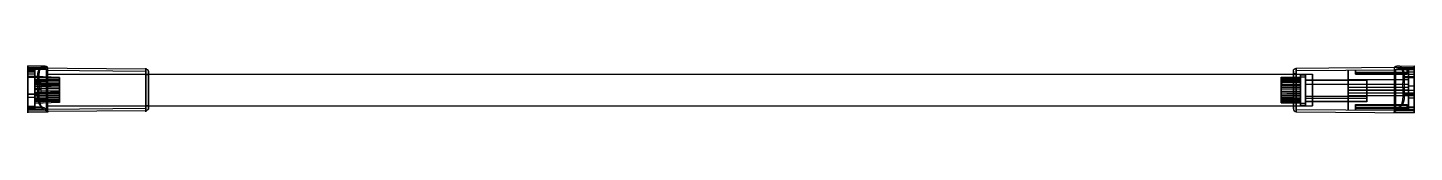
# Model space of a CAD drawing. Extents: x 0 to 702, y -13 to 12.
import ezdxf

# ---------------------------------------------------------------- set-up
doc = ezdxf.new("R2010")
doc.units = 0
doc.layers.get('0').update_dxf_attribs({"linetype": 'CONTINUOUS'})

# ---------------------------------------------------------------- blocks, each defined once
blk = doc.blocks.new('*U1')
for p, q in [((672.2, 8.27, 11.7), (698.4, 8.27, 11.7)), ((672.2, 7.29, 21.91), (698.4, 7.29, 21.91)), ((699.15, 9.9, 10.3), (702, 9.9, 10.3)), ((699.15, 8.46, 19.84), (702, 8.46, 19.84)), ((699.15, 7.29, 3.68), (702, 7.29, 3.68)), ((668.5, 4.6, 7.55), (699.15, 4.6, 7.55)), ((668.5, 4.6, 7.55), (699.15, 4.6, 7.55)), ((668.5, 2.1, 6.41), (699.15, 2.1, 6.41)), ((668.5, -0.67, 5.99), (699.15, -0.67, 5.99)), ((668.5, -0.86, 25.99), (702, -0.86, 25.99)), ((668.5, -3.63, 25.57), (702, -3.63, 25.57)), ((699.15, -4.82, 1.84), (702, -4.82, 1.84)), ((672.2, -8.13, 9.22), (698.4, -8.13, 9.22)), ((672.2, -10.21, 19.27), (698.4, -10.21, 19.27)), ((699.15, -9.28, 7.4), (702, -9.28, 7.4)), ((699.15, -10.72, 16.94), (702, -10.72, 16.94))]:
    blk.add_line(p, q)
at = {"extrusion": (0, 0.988768, 0.149458)}
for p, q in [((672.2, 8.27, 11.7), (698.4, 8.27, 11.7)), ((672.2, 7.72, 15.36), (672.2, 8.27, 11.7)), ((672.2, 7.84, 18.28), (698.4, 7.84, 18.28)), ((672.2, 7.29, 21.91), (672.2, 7.84, 18.28)), ((672.2, 7.72, 15.36), (698.4, 7.72, 15.36)), ((672.2, 7.29, 21.91), (698.4, 7.29, 21.91)), ((698.4, 7.72, 15.36), (698.4, 8.27, 11.7)), ((698.4, 7.29, 21.91), (698.4, 7.84, 18.28)), ((699.15, 9.9, 10.3), (702, 9.9, 10.3)), ((699.15, 9.9, 10.3), (699.15, 9.19, 15.03)), ((699.15, 9.19, 15.03), (699.15, 8.46, 19.84)), ((699.15, 8.46, 19.84), (702, 8.46, 19.84)), ((702, 9.9, 10.3), (702, 8.46, 19.84))]:
    blk.add_line(p, q, dxfattribs=at)
at = {"extrusion": (1, 0, 0)}
for p, q in [((672.2, 7.72, 15.36), (672.2, 8.27, 11.7)), ((672.2, 7.29, 21.91), (672.2, 7.84, 18.28)), ((672.2, 7.84, 18.28), (672.2, 7.72, 15.36)), ((699.15, 9.19, 15.03), (699.15, 8.46, 19.84)), ((702, 9.9, 10.3), (702, 8.46, 19.84)), ((702, 1.27, 2.55), (702, 7.29, 3.68)), ((702, -4.82, 1.84), (702, 1.27, 2.55)), ((702, -0.86, 25.99), (702, -2.25, 25.83)), ((702, -2.25, 25.83), (702, -3.63, 25.57)), ((672.2, -8.13, 9.22), (672.2, -8.68, 12.88)), ((672.2, -8.68, 12.88), (672.2, -9.66, 15.64)), ((672.2, -9.66, 15.64), (672.2, -10.21, 19.27)), ((699.15, -10.72, 16.94), (699.15, -9.99, 12.13)), ((702, -10.72, 16.94), (702, -9.28, 7.4))]:
    blk.add_line(p, q, dxfattribs=at)
at = {"extrusion": (0, 0.99912, -0.041954)}
for p, q in [((672.2, 7.84, 18.28), (698.4, 7.84, 18.28)), ((672.2, 7.84, 18.28), (672.2, 7.72, 15.36)), ((672.2, 7.72, 15.36), (698.4, 7.72, 15.36)), ((698.4, 7.84, 18.28), (698.4, 7.72, 15.36))]:
    blk.add_line(p, q, dxfattribs=at)
at = {"extrusion": (-1, 0, 0)}
for p, q in [((698.4, 7.72, 15.36), (698.4, 8.27, 11.7)), ((698.4, 7.29, 21.91), (698.4, 7.84, 18.28)), ((698.4, 7.84, 18.28), (698.4, 7.72, 15.36)), ((699.15, 9.9, 10.3), (699.15, 9.19, 15.03)), ((699.15, 1.27, 2.55), (699.15, 7.29, 3.68)), ((668.5, 2.1, 6.41), (668.5, 0.72, 6.15)), ((668.5, 0.72, 6.15), (668.5, -0.67, 5.99)), ((699.15, 2.1, 6.41), (699.15, 0.72, 6.15)), ((699.15, -4.82, 1.84), (699.15, 1.27, 2.55)), ((699.15, 0.72, 6.15), (699.15, -0.67, 5.99)), ((668.5, -2.25, 25.83), (668.5, -0.86, 25.99)), ((668.5, -3.63, 25.57), (668.5, -2.25, 25.83)), ((698.4, -8.13, 9.22), (698.4, -8.68, 12.88)), ((698.4, -8.68, 12.88), (698.4, -9.66, 15.64)), ((698.4, -9.66, 15.64), (698.4, -10.21, 19.27)), ((699.15, -9.99, 12.13), (699.15, -9.28, 7.4))]:
    blk.add_line(p, q, dxfattribs=at)
at = {"extrusion": (0, 0.183875, -0.98295)}
for p, q in [((699.15, 7.29, 3.68), (702, 7.29, 3.68)), ((699.15, 1.27, 2.55), (699.15, 7.29, 3.68)), ((702, 1.27, 2.55), (702, 7.29, 3.68)), ((668.5, 2.1, 6.41), (699.15, 2.1, 6.41)), ((668.5, 2.1, 6.41), (668.5, 0.72, 6.15)), ((668.5, 0.72, 6.15), (699.15, 0.72, 6.15)), ((699.15, 2.1, 6.41), (699.15, 0.72, 6.15)), ((699.15, 1.27, 2.55), (702, 1.27, 2.55))]:
    blk.add_line(p, q, dxfattribs=at)
at = {"extrusion": (0, 0.11486, -0.993382)}
for p, q in [((668.5, 0.72, 6.15), (699.15, 0.72, 6.15)), ((668.5, 0.72, 6.15), (668.5, -0.67, 5.99)), ((699.15, 1.27, 2.55), (702, 1.27, 2.55)), ((699.15, -4.82, 1.84), (699.15, 1.27, 2.55)), ((699.15, 0.72, 6.15), (699.15, -0.67, 5.99)), ((702, -4.82, 1.84), (702, 1.27, 2.55)), ((668.5, -0.67, 5.99), (699.15, -0.67, 5.99)), ((699.15, -4.82, 1.84), (702, -4.82, 1.84))]:
    blk.add_line(p, q, dxfattribs=at)
at = {"extrusion": (0, -0.11486, 0.993382)}
for p, q in [((668.5, -0.86, 25.99), (702, -0.86, 25.99)), ((668.5, -2.25, 25.83), (668.5, -0.86, 25.99)), ((668.5, -2.25, 25.83), (702, -2.25, 25.83)), ((702, -0.86, 25.99), (702, -2.25, 25.83))]:
    blk.add_line(p, q, dxfattribs=at)
at = {"extrusion": (0, -0.183875, 0.98295)}
for p, q in [((668.5, -2.25, 25.83), (702, -2.25, 25.83)), ((668.5, -3.63, 25.57), (668.5, -2.25, 25.83)), ((668.5, -3.63, 25.57), (702, -3.63, 25.57)), ((702, -2.25, 25.83), (702, -3.63, 25.57))]:
    blk.add_line(p, q, dxfattribs=at)
at = {"extrusion": (0, -0.988768, -0.149458)}
for p, q in [((672.2, -8.13, 9.22), (698.4, -8.13, 9.22)), ((672.2, -8.13, 9.22), (672.2, -8.68, 12.88)), ((672.2, -8.68, 12.88), (698.4, -8.68, 12.88)), ((672.2, -9.66, 15.64), (698.4, -9.66, 15.64)), ((672.2, -9.66, 15.64), (672.2, -10.21, 19.27)), ((672.2, -10.21, 19.27), (698.4, -10.21, 19.27)), ((698.4, -8.13, 9.22), (698.4, -8.68, 12.88)), ((698.4, -9.66, 15.64), (698.4, -10.21, 19.27)), ((699.15, -9.28, 7.4), (702, -9.28, 7.4)), ((699.15, -9.99, 12.13), (699.15, -9.28, 7.4)), ((699.15, -10.72, 16.94), (699.15, -9.99, 12.13)), ((699.15, -10.72, 16.94), (702, -10.72, 16.94)), ((702, -10.72, 16.94), (702, -9.28, 7.4))]:
    blk.add_line(p, q, dxfattribs=at)
at = {"extrusion": (0, -0.942084, -0.335378)}
for p, q in [((672.2, -8.68, 12.88), (698.4, -8.68, 12.88)), ((672.2, -8.68, 12.88), (672.2, -9.66, 15.64)), ((672.2, -9.66, 15.64), (698.4, -9.66, 15.64)), ((698.4, -8.68, 12.88), (698.4, -9.66, 15.64))]:
    blk.add_line(p, q, dxfattribs=at)
at = {"extrusion": (-1, 0, 0)}
for centre, radius, start, end in [((0.76, 15.99, -668.5), 10, 89.47425, 237.53244), ((0.76, 15.99, -668.5), 10, 89.47425, 237.53244), ((0.76, 15.99, -698.4), 10, 143.656, 205.39062), ((2.06, 11.19, -699.15), 12, 184.24305, 218.77494), ((0.76, 15.99, -699.15), 10, 157.33461, 185.47435), ((0.76, 15.99, -699.15), 10, 185.47435, 237.53244), ((0.76, 15.99, -699.15), 10, 185.47435, 237.53244), ((0.76, 15.99, -668.5), 10, 237.53244, 253.33471), ((0.76, 15.99, -668.5), 10, 237.53244, 253.33471), ((0.76, 15.99, -699.15), 10, 237.53244, 253.33471), ((0.76, 15.99, -699.15), 10, 237.53244, 253.33471), ((0.76, 15.99, -668.5), 10, 269.47425, 73.33471), ((0.76, 15.99, -668.5), 10, 269.47425, 73.33471), ((0.76, 15.99, -699.15), 10, 269.47425, 337.33461), ((0.76, 15.99, -699.15), 10, 269.47425, 337.33461), ((-1.89, 11.79, -699.15), 12, 304.03402, 338.56591), ((0.76, 15.99, -698.4), 10, 317.41834, 19.15296), ((0.76, 15.99, -699.15), 10, 337.33461, 5.47435)]:
    blk.add_arc(centre, radius, start, end, dxfattribs=at)
at = {"extrusion": (1, 0, 0)}
for centre, radius, start, end in [((-0.76, 15.99, 672.2), 10, 334.60938, 36.344), ((-0.76, 15.99, 672.2), 10, 334.60938, 36.344), ((-0.76, 15.99, 698.4), 10, 334.60938, 36.344), ((-2.06, 11.19, 699.15), 12, 321.22506, 355.75695), ((-0.76, 15.99, 699.15), 10, 354.52565, 22.66539), ((-2.06, 11.19, 702), 12, 321.22506, 355.75695), ((-2.06, 11.19, 702), 12, 321.22506, 355.75695), ((-0.76, 15.99, 702), 10, 22.66539, 90.52575), ((-0.76, 15.99, 702), 10, 22.66539, 90.52575), ((1.89, 11.79, 699.15), 12, 201.43409, 235.96598), ((-0.76, 15.99, 702), 10, 106.66529, 174.52565), ((-0.76, 15.99, 702), 10, 106.66529, 174.52565), ((1.89, 11.79, 702), 12, 201.43409, 235.96598), ((1.89, 11.79, 702), 12, 201.43409, 235.96598), ((-0.76, 15.99, 672.2), 10, 160.84704, 222.58166), ((-0.76, 15.99, 672.2), 10, 160.84704, 222.58166), ((-0.76, 15.99, 698.4), 10, 160.84704, 222.58166), ((-0.76, 15.99, 699.15), 10, 174.52565, 202.66539)]:
    blk.add_arc(centre, radius, start, end, dxfattribs=at)
blk = doc.blocks.new('*U2')
for p, q in [((634.55, 5.69, 15.44), (644.4, 5.86, 15.43)), ((634.55, 5.69, 15.44), (644.4, 5.86, 15.43)), ((634.55, 5.24, 18.42), (644.4, 5.4, 18.49)), ((634.55, 5.24, 18.42), (644.4, 5.4, 18.49)), ((634.55, 5.03, 14.74), (644.4, 5.06, 14.57)), ((634.55, 4.4, 18.9), (644.4, 4.38, 19.07)), ((634.55, 2.19, 10.83), (644.4, 2.36, 10.85)), ((634.55, 1.69, 9.94), (644.4, 1.75, 9.78)), ((634.55, 1.69, 9.94), (644.4, 1.75, 9.78)), ((634.55, 0.53, 21.79), (644.4, 0.7, 21.82)), ((644.4, 6.94, 13.84), (646.9, 6.94, 13.84)), ((644.4, 5.96, 20.31), (646.9, 5.96, 20.31)), ((677.9, 4.25, 19.63), (646.9, 4.25, 19.63)), ((677.9, 1.95, 21.66), (646.9, 1.95, 21.66)), ((634.55, -0.22, 22.49), (644.4, -0.2, 22.66)), ((634.55, -0.22, 22.49), (644.4, -0.2, 22.66)), ((634.55, -1.31, 9.49), (644.4, -1.33, 9.31)), ((634.55, -1.31, 9.49), (644.4, -1.33, 9.31)), ((634.55, -2.06, 10.18), (644.4, -2.23, 10.16)), ((634.55, -3.22, 22.03), (644.4, -3.28, 22.19)), ((634.55, -3.22, 22.03), (644.4, -3.28, 22.19)), ((634.55, -3.72, 21.15), (644.4, -3.89, 21.12)), ((634.55, -3.73, 21.27), (644.4, -3.9, 21.27)), ((634.55, -3.73, 21.27), (644.4, -3.9, 21.27)), ((634.55, -5.93, 13.08), (644.4, -5.9, 12.91)), ((634.55, -6.56, 17.24), (644.4, -6.59, 17.41)), ((634.55, -6.77, 13.55), (644.4, -6.93, 13.49)), ((634.55, -6.77, 13.55), (644.4, -6.93, 13.49)), ((677.9, -5.04, 20.6), (646.9, -5.04, 20.6)), ((677.9, -6.63, 17.99), (646.9, -6.63, 17.99)), ((677.9, -6.74, 18.62), (646.9, -6.74, 18.62)), ((677.9, -6.74, 18.62), (646.9, -6.74, 18.62)), ((634.55, -7.22, 16.53), (644.4, -7.39, 16.55)), ((634.55, -7.22, 16.53), (644.4, -7.39, 16.55)), ((634.55, -7.24, 15.99), (644.4, -7.41, 15.99)), ((634.55, -7.24, 15.99), (644.4, -7.41, 15.99)), ((644.4, -7.49, 11.66), (646.9, -7.49, 11.66)), ((644.4, -8.47, 18.13), (646.9, -8.47, 18.13))]:
    blk.add_line(p, q)
at = {"extrusion": (-0.017452, 0.149961, -0.988538)}
for p, q in [((634.55, 5.03, 14.74), (644.4, 5.06, 14.57)), ((634.55, 5.03, 14.74), (634.55, 3.73, 14.54)), ((644.4, 5.06, 14.57), (644.4, 3.86, 14.39)), ((634.55, -4.63, 13.27), (634.55, -5.93, 13.08)), ((634.55, -5.93, 13.08), (644.4, -5.9, 12.91)), ((644.4, -4.7, 13.09), (644.4, -5.9, 12.91))]:
    blk.add_line(p, q, dxfattribs=at)
at = {"extrusion": (-1, 0, 0)}
for p, q in [((634.55, 5.03, 14.74), (634.55, 3.73, 14.54)), ((634.55, 3.1, 18.7), (634.55, 4.4, 18.9)), ((634.55, 1.99, 12.16), (634.55, 2.19, 10.83)), ((634.55, 0.53, 21.79), (634.55, 0.73, 20.46)), ((644.4, 6.94, 13.84), (644.4, 5.96, 20.31)), ((644.4, 5.06, 14.57), (644.4, 3.86, 14.39)), ((644.4, 3.18, 18.89), (644.4, 4.38, 19.07)), ((644.4, 2.18, 12.08), (644.4, 2.36, 10.85)), ((644.4, 0.7, 21.82), (644.4, 0.89, 20.59)), ((634.55, -2.06, 10.18), (634.55, -2.26, 11.51)), ((634.55, -3.52, 19.82), (634.55, -3.72, 21.15)), ((634.55, -4.63, 13.27), (634.55, -5.93, 13.08)), ((634.55, -6.56, 17.24), (634.55, -5.26, 17.43)), ((644.4, -2.23, 10.16), (644.4, -2.41, 11.38)), ((644.4, -3.71, 19.9), (644.4, -3.89, 21.12)), ((644.4, -4.7, 13.09), (644.4, -5.9, 12.91)), ((644.4, -6.59, 17.41), (644.4, -5.39, 17.59)), ((644.4, -8.47, 18.13), (644.4, -7.49, 11.66))]:
    blk.add_line(p, q, dxfattribs=at)
at = {"extrusion": (-0.017452, -0.149961, 0.988538)}
for p, q in [((634.55, 4.4, 18.9), (644.4, 4.38, 19.07)), ((634.55, 3.1, 18.7), (634.55, 4.4, 18.9)), ((644.4, 3.18, 18.89), (644.4, 4.38, 19.07)), ((634.55, -6.56, 17.24), (634.55, -5.26, 17.43)), ((634.55, -6.56, 17.24), (644.4, -6.59, 17.41)), ((644.4, -6.59, 17.41), (644.4, -5.39, 17.59))]:
    blk.add_line(p, q, dxfattribs=at)
at = {"extrusion": (-0.017452, 0.988538, 0.149961)}
for p, q in [((634.55, 2.19, 10.83), (644.4, 2.36, 10.85)), ((634.55, 1.99, 12.16), (634.55, 2.19, 10.83)), ((634.55, 0.53, 21.79), (634.55, 0.73, 20.46)), ((634.55, 0.53, 21.79), (644.4, 0.7, 21.82)), ((644.4, 2.18, 12.08), (644.4, 2.36, 10.85)), ((644.4, 0.7, 21.82), (644.4, 0.89, 20.59))]:
    blk.add_line(p, q, dxfattribs=at)
at = {"extrusion": (0, 0.988768, 0.149458)}
for p, q in [((644.4, 6.94, 13.84), (646.9, 6.94, 13.84)), ((644.4, 6.94, 13.84), (644.4, 5.96, 20.31)), ((644.4, 5.96, 20.31), (646.9, 5.96, 20.31)), ((646.9, 6.94, 13.84), (646.9, 5.96, 20.31))]:
    blk.add_line(p, q, dxfattribs=at)
at = {"extrusion": (1, 0, 0)}
for p, q in [((646.9, 6.94, 13.84), (646.9, 5.96, 20.31)), ((646.9, 4.05, 11.46), (646.9, 4.25, 19.63)), ((646.9, -4.02, 10.24), (646.9, 4.05, 11.46)), ((646.9, 1.95, 21.66), (646.9, -5.04, 20.6)), ((677.9, 4.05, 11.46), (677.9, 4.25, 19.63)), ((677.9, -4.02, 10.24), (677.9, 4.05, 11.46)), ((677.9, 1.95, 21.66), (677.9, -5.04, 20.6)), ((646.9, -6.63, 17.99), (646.9, -4.02, 10.24)), ((677.9, -6.63, 17.99), (677.9, -4.02, 10.24)), ((646.9, -8.47, 18.13), (646.9, -7.49, 11.66))]:
    blk.add_line(p, q, dxfattribs=at)
at = {"extrusion": (0, 0.9997, -0.02451)}
for p, q in [((646.9, 4.05, 11.46), (646.9, 4.25, 19.63)), ((677.9, 4.25, 19.63), (646.9, 4.25, 19.63)), ((677.9, 4.05, 11.46), (646.9, 4.05, 11.46)), ((677.9, 4.05, 11.46), (677.9, 4.25, 19.63))]:
    blk.add_line(p, q, dxfattribs=at)
at = {"extrusion": (0, 0.149458, -0.988768)}
for p, q in [((646.9, -4.02, 10.24), (646.9, 4.05, 11.46)), ((677.9, 4.05, 11.46), (646.9, 4.05, 11.46)), ((677.9, -4.02, 10.24), (677.9, 4.05, 11.46)), ((677.9, -4.02, 10.24), (646.9, -4.02, 10.24))]:
    blk.add_line(p, q, dxfattribs=at)
at = {"extrusion": (0, -0.149458, 0.988768)}
for p, q in [((646.9, 1.95, 21.66), (646.9, -5.04, 20.6)), ((677.9, 1.95, 21.66), (646.9, 1.95, 21.66)), ((677.9, 1.95, 21.66), (677.9, -5.04, 20.6)), ((677.9, -5.04, 20.6), (646.9, -5.04, 20.6))]:
    blk.add_line(p, q, dxfattribs=at)
at = {"extrusion": (-0.017452, -0.988538, -0.149961)}
for p, q in [((634.55, -2.06, 10.18), (644.4, -2.23, 10.16)), ((634.55, -2.06, 10.18), (634.55, -2.26, 11.51)), ((634.55, -3.52, 19.82), (634.55, -3.72, 21.15)), ((634.55, -3.72, 21.15), (644.4, -3.89, 21.12)), ((644.4, -2.23, 10.16), (644.4, -2.41, 11.38)), ((644.4, -3.71, 19.9), (644.4, -3.89, 21.12))]:
    blk.add_line(p, q, dxfattribs=at)
at = {"extrusion": (0, -0.947793, -0.318885)}
for p, q in [((646.9, -6.63, 17.99), (646.9, -4.02, 10.24)), ((677.9, -4.02, 10.24), (646.9, -4.02, 10.24)), ((677.9, -6.63, 17.99), (646.9, -6.63, 17.99)), ((677.9, -6.63, 17.99), (677.9, -4.02, 10.24))]:
    blk.add_line(p, q, dxfattribs=at)
at = {"extrusion": (0, -0.988768, -0.149458)}
for p, q in [((644.4, -7.49, 11.66), (646.9, -7.49, 11.66)), ((644.4, -8.47, 18.13), (644.4, -7.49, 11.66)), ((644.4, -8.47, 18.13), (646.9, -8.47, 18.13)), ((646.9, -8.47, 18.13), (646.9, -7.49, 11.66))]:
    blk.add_line(p, q, dxfattribs=at)
for points in [[(634.55, 3.73, 14.54), (634.63, 3.73, 14.54), (634.71, 3.73, 14.54), (634.78, 3.73, 14.54), (634.86, 3.73, 14.54), (634.94, 3.73, 14.54), (635.01, 3.73, 14.54), (635.09, 3.74, 14.53), (635.17, 3.74, 14.53), (635.25, 3.74, 14.53), (635.33, 3.74, 14.53), (635.4, 3.74, 14.53), (635.48, 3.74, 14.53), (635.56, 3.74, 14.53), (635.64, 3.74, 14.53), (635.71, 3.74, 14.52), (635.79, 3.74, 14.52), (635.87, 3.75, 14.52), (635.95, 3.75, 14.52), (636.02, 3.75, 14.52), (636.1, 3.75, 14.52), (636.18, 3.75, 14.52), (636.26, 3.75, 14.52), (636.33, 3.75, 14.51), (636.41, 3.75, 14.51), (636.49, 3.75, 14.51), (636.57, 3.75, 14.51), (636.64, 3.76, 14.51), (636.72, 3.76, 14.51), (636.8, 3.76, 14.51), (636.88, 3.76, 14.51), (636.95, 3.76, 14.5), (637.03, 3.76, 14.5), (637.11, 3.76, 14.5), (637.19, 3.76, 14.5), (637.26, 3.76, 14.5), (637.34, 3.76, 14.5), (637.42, 3.77, 14.5), (637.5, 3.77, 14.5), (637.58, 3.77, 14.49), (637.65, 3.77, 14.49), (637.73, 3.77, 14.49), (637.81, 3.77, 14.49), (637.88, 3.77, 14.49), (637.96, 3.77, 14.49), (638.04, 3.77, 14.49), (638.12, 3.78, 14.49), (638.2, 3.78, 14.49), (638.27, 3.78, 14.48), (638.35, 3.78, 14.48), (638.43, 3.78, 14.48), (638.51, 3.78, 14.48), (638.58, 3.78, 14.48), (638.66, 3.78, 14.48), (638.74, 3.78, 14.48), (638.82, 3.78, 14.48), (638.89, 3.79, 14.47), (638.97, 3.79, 14.47), (639.05, 3.79, 14.47), (639.13, 3.79, 14.47), (639.2, 3.79, 14.47), (639.28, 3.79, 14.47), (639.36, 3.79, 14.47), (639.44, 3.79, 14.47), (639.51, 3.79, 14.46), (639.59, 3.79, 14.46), (639.67, 3.8, 14.46), (639.75, 3.8, 14.46), (639.82, 3.8, 14.46), (639.9, 3.8, 14.46), (639.98, 3.8, 14.46), (640.06, 3.8, 14.46), (640.13, 3.8, 14.45), (640.21, 3.8, 14.45), (640.29, 3.8, 14.45), (640.37, 3.8, 14.45), (640.44, 3.81, 14.45), (640.52, 3.81, 14.45), (640.6, 3.81, 14.45), (640.68, 3.81, 14.45), (640.75, 3.81, 14.45), (640.83, 3.81, 14.44), (640.91, 3.81, 14.44), (640.99, 3.81, 14.44), (641.07, 3.81, 14.44), (641.14, 3.82, 14.44), (641.22, 3.82, 14.44), (641.3, 3.82, 14.44), (641.38, 3.82, 14.44), (641.45, 3.82, 14.43), (641.53, 3.82, 14.43), (641.61, 3.82, 14.43), (641.68, 3.82, 14.43), (641.76, 3.82, 14.43), (641.84, 3.82, 14.43), (641.92, 3.83, 14.43), (642, 3.83, 14.43), (642.07, 3.83, 14.42), (642.15, 3.83, 14.42), (642.23, 3.83, 14.42), (642.31, 3.83, 14.42), (642.38, 3.83, 14.42), (642.46, 3.83, 14.42), (642.54, 3.83, 14.42), (642.62, 3.83, 14.42), (642.69, 3.84, 14.41), (642.77, 3.84, 14.41), (642.85, 3.84, 14.41), (642.93, 3.84, 14.41), (643, 3.84, 14.41), (643.08, 3.84, 14.41), (643.16, 3.84, 14.41), (643.24, 3.84, 14.41), (643.31, 3.84, 14.41), (643.39, 3.84, 14.4), (643.47, 3.85, 14.4), (643.55, 3.85, 14.4), (643.62, 3.85, 14.4), (643.7, 3.85, 14.4), (643.78, 3.85, 14.4), (643.86, 3.85, 14.4), (643.93, 3.85, 14.4), (644.01, 3.85, 14.39), (644.09, 3.85, 14.39), (644.17, 3.85, 14.39), (644.25, 3.86, 14.39), (644.32, 3.86, 14.39), (644.4, 3.86, 14.39)], [(634.55, 3.73, 14.54), (634.63, 3.73, 14.54), (634.71, 3.73, 14.54), (634.78, 3.73, 14.54), (634.86, 3.73, 14.54), (634.94, 3.73, 14.54), (635.01, 3.73, 14.54), (635.09, 3.74, 14.53), (635.17, 3.74, 14.53), (635.25, 3.74, 14.53), (635.33, 3.74, 14.53), (635.4, 3.74, 14.53), (635.48, 3.74, 14.53), (635.56, 3.74, 14.53), (635.64, 3.74, 14.53), (635.71, 3.74, 14.52), (635.79, 3.74, 14.52), (635.87, 3.75, 14.52), (635.95, 3.75, 14.52), (636.02, 3.75, 14.52), (636.1, 3.75, 14.52), (636.18, 3.75, 14.52), (636.26, 3.75, 14.52), (636.33, 3.75, 14.51), (636.41, 3.75, 14.51), (636.49, 3.75, 14.51), (636.57, 3.75, 14.51), (636.64, 3.76, 14.51), (636.72, 3.76, 14.51), (636.8, 3.76, 14.51), (636.88, 3.76, 14.51), (636.95, 3.76, 14.5), (637.03, 3.76, 14.5), (637.11, 3.76, 14.5), (637.19, 3.76, 14.5), (637.26, 3.76, 14.5), (637.34, 3.76, 14.5), (637.42, 3.77, 14.5), (637.5, 3.77, 14.5), (637.58, 3.77, 14.49), (637.65, 3.77, 14.49), (637.73, 3.77, 14.49), (637.81, 3.77, 14.49), (637.88, 3.77, 14.49), (637.96, 3.77, 14.49), (638.04, 3.77, 14.49), (638.12, 3.78, 14.49), (638.2, 3.78, 14.49), (638.27, 3.78, 14.48), (638.35, 3.78, 14.48), (638.43, 3.78, 14.48), (638.51, 3.78, 14.48), (638.58, 3.78, 14.48), (638.66, 3.78, 14.48), (638.74, 3.78, 14.48), (638.82, 3.78, 14.48), (638.89, 3.79, 14.47), (638.97, 3.79, 14.47), (639.05, 3.79, 14.47), (639.13, 3.79, 14.47), (639.2, 3.79, 14.47), (639.28, 3.79, 14.47), (639.36, 3.79, 14.47), (639.44, 3.79, 14.47), (639.51, 3.79, 14.46), (639.59, 3.79, 14.46), (639.67, 3.8, 14.46), (639.75, 3.8, 14.46), (639.82, 3.8, 14.46), (639.9, 3.8, 14.46), (639.98, 3.8, 14.46), (640.06, 3.8, 14.46), (640.13, 3.8, 14.45), (640.21, 3.8, 14.45), (640.29, 3.8, 14.45), (640.37, 3.8, 14.45), (640.44, 3.81, 14.45), (640.52, 3.81, 14.45), (640.6, 3.81, 14.45), (640.68, 3.81, 14.45), (640.75, 3.81, 14.45), (640.83, 3.81, 14.44), (640.91, 3.81, 14.44), (640.99, 3.81, 14.44), (641.07, 3.81, 14.44), (641.14, 3.82, 14.44), (641.22, 3.82, 14.44), (641.3, 3.82, 14.44), (641.38, 3.82, 14.44), (641.45, 3.82, 14.43), (641.53, 3.82, 14.43), (641.61, 3.82, 14.43), (641.68, 3.82, 14.43), (641.76, 3.82, 14.43), (641.84, 3.82, 14.43), (641.92, 3.83, 14.43), (642, 3.83, 14.43), (642.07, 3.83, 14.42), (642.15, 3.83, 14.42), (642.23, 3.83, 14.42), (642.31, 3.83, 14.42), (642.38, 3.83, 14.42), (642.46, 3.83, 14.42), (642.54, 3.83, 14.42), (642.62, 3.83, 14.42), (642.69, 3.84, 14.41), (642.77, 3.84, 14.41), (642.85, 3.84, 14.41), (642.93, 3.84, 14.41), (643, 3.84, 14.41), (643.08, 3.84, 14.41), (643.16, 3.84, 14.41), (643.24, 3.84, 14.41), (643.31, 3.84, 14.41), (643.39, 3.84, 14.4), (643.47, 3.85, 14.4), (643.55, 3.85, 14.4), (643.62, 3.85, 14.4), (643.7, 3.85, 14.4), (643.78, 3.85, 14.4), (643.86, 3.85, 14.4), (643.93, 3.85, 14.4), (644.01, 3.85, 14.39), (644.09, 3.85, 14.39), (644.17, 3.85, 14.39), (644.25, 3.86, 14.39), (644.32, 3.86, 14.39), (644.4, 3.86, 14.39)], [(634.55, 3.1, 18.7), (634.63, 3.1, 18.7), (634.71, 3.1, 18.7), (634.78, 3.1, 18.71), (634.86, 3.1, 18.71), (634.94, 3.1, 18.71), (635.01, 3.1, 18.71), (635.09, 3.1, 18.71), (635.17, 3.1, 18.71), (635.25, 3.1, 18.71), (635.33, 3.1, 18.72), (635.4, 3.1, 18.72), (635.48, 3.1, 18.72), (635.56, 3.11, 18.72), (635.64, 3.11, 18.72), (635.71, 3.11, 18.72), (635.79, 3.11, 18.72), (635.87, 3.11, 18.73), (635.95, 3.11, 18.73), (636.02, 3.11, 18.73), (636.1, 3.11, 18.73), (636.18, 3.11, 18.73), (636.26, 3.11, 18.73), (636.33, 3.11, 18.73), (636.41, 3.11, 18.74), (636.49, 3.11, 18.74), (636.57, 3.11, 18.74), (636.64, 3.11, 18.74), (636.72, 3.11, 18.74), (636.8, 3.12, 18.74), (636.88, 3.12, 18.74), (636.95, 3.12, 18.75), (637.03, 3.12, 18.75), (637.11, 3.12, 18.75), (637.19, 3.12, 18.75), (637.26, 3.12, 18.75), (637.34, 3.12, 18.75), (637.42, 3.12, 18.75), (637.5, 3.12, 18.76), (637.58, 3.12, 18.76), (637.65, 3.12, 18.76), (637.73, 3.12, 18.76), (637.81, 3.12, 18.76), (637.88, 3.12, 18.76), (637.96, 3.12, 18.77), (638.04, 3.13, 18.77), (638.12, 3.13, 18.77), (638.2, 3.13, 18.77), (638.27, 3.13, 18.77), (638.35, 3.13, 18.77), (638.43, 3.13, 18.77), (638.51, 3.13, 18.78), (638.58, 3.13, 18.78), (638.66, 3.13, 18.78), (638.74, 3.13, 18.78), (638.82, 3.13, 18.78), (638.89, 3.13, 18.78), (638.97, 3.13, 18.78), (639.05, 3.13, 18.79), (639.13, 3.13, 18.79), (639.2, 3.13, 18.79), (639.28, 3.13, 18.79), (639.36, 3.14, 18.79), (639.44, 3.14, 18.79), (639.51, 3.14, 18.79), (639.59, 3.14, 18.8), (639.67, 3.14, 18.8), (639.75, 3.14, 18.8), (639.82, 3.14, 18.8), (639.9, 3.14, 18.8), (639.98, 3.14, 18.8), (640.06, 3.14, 18.8), (640.13, 3.14, 18.81), (640.21, 3.14, 18.81), (640.29, 3.14, 18.81), (640.37, 3.14, 18.81), (640.44, 3.14, 18.81), (640.52, 3.14, 18.81), (640.6, 3.15, 18.82), (640.68, 3.15, 18.82), (640.75, 3.15, 18.82), (640.83, 3.15, 18.82), (640.91, 3.15, 18.82), (640.99, 3.15, 18.82), (641.07, 3.15, 18.82), (641.14, 3.15, 18.83), (641.22, 3.15, 18.83), (641.3, 3.15, 18.83), (641.38, 3.15, 18.83), (641.45, 3.15, 18.83), (641.53, 3.15, 18.83), (641.61, 3.15, 18.83), (641.68, 3.15, 18.84), (641.76, 3.15, 18.84), (641.84, 3.16, 18.84), (641.92, 3.16, 18.84), (642, 3.16, 18.84), (642.07, 3.16, 18.84), (642.15, 3.16, 18.84), (642.23, 3.16, 18.85), (642.31, 3.16, 18.85), (642.38, 3.16, 18.85), (642.46, 3.16, 18.85), (642.54, 3.16, 18.85), (642.62, 3.16, 18.85), (642.69, 3.16, 18.85), (642.77, 3.16, 18.86), (642.85, 3.16, 18.86), (642.93, 3.16, 18.86), (643, 3.16, 18.86), (643.08, 3.16, 18.86), (643.16, 3.17, 18.86), (643.24, 3.17, 18.86), (643.31, 3.17, 18.87), (643.39, 3.17, 18.87), (643.47, 3.17, 18.87), (643.55, 3.17, 18.87), (643.62, 3.17, 18.87), (643.7, 3.17, 18.87), (643.78, 3.17, 18.87), (643.86, 3.17, 18.88), (643.93, 3.17, 18.88), (644.01, 3.17, 18.88), (644.09, 3.17, 18.88), (644.17, 3.17, 18.88), (644.25, 3.17, 18.88), (644.32, 3.17, 18.89), (644.4, 3.18, 18.89)], [(634.55, 3.1, 18.7), (634.63, 3.1, 18.7), (634.71, 3.1, 18.7), (634.78, 3.1, 18.71), (634.86, 3.1, 18.71), (634.94, 3.1, 18.71), (635.01, 3.1, 18.71), (635.09, 3.1, 18.71), (635.17, 3.1, 18.71), (635.25, 3.1, 18.71), (635.33, 3.1, 18.72), (635.4, 3.1, 18.72), (635.48, 3.1, 18.72), (635.56, 3.11, 18.72), (635.64, 3.11, 18.72), (635.71, 3.11, 18.72), (635.79, 3.11, 18.72), (635.87, 3.11, 18.73), (635.95, 3.11, 18.73), (636.02, 3.11, 18.73), (636.1, 3.11, 18.73), (636.18, 3.11, 18.73), (636.26, 3.11, 18.73), (636.33, 3.11, 18.73), (636.41, 3.11, 18.74), (636.49, 3.11, 18.74), (636.57, 3.11, 18.74), (636.64, 3.11, 18.74), (636.72, 3.11, 18.74), (636.8, 3.12, 18.74), (636.88, 3.12, 18.74), (636.95, 3.12, 18.75), (637.03, 3.12, 18.75), (637.11, 3.12, 18.75), (637.19, 3.12, 18.75), (637.26, 3.12, 18.75), (637.34, 3.12, 18.75), (637.42, 3.12, 18.75), (637.5, 3.12, 18.76), (637.58, 3.12, 18.76), (637.65, 3.12, 18.76), (637.73, 3.12, 18.76), (637.81, 3.12, 18.76), (637.88, 3.12, 18.76), (637.96, 3.12, 18.77), (638.04, 3.13, 18.77), (638.12, 3.13, 18.77), (638.2, 3.13, 18.77), (638.27, 3.13, 18.77), (638.35, 3.13, 18.77), (638.43, 3.13, 18.77), (638.51, 3.13, 18.78), (638.58, 3.13, 18.78), (638.66, 3.13, 18.78), (638.74, 3.13, 18.78), (638.82, 3.13, 18.78), (638.89, 3.13, 18.78), (638.97, 3.13, 18.78), (639.05, 3.13, 18.79), (639.13, 3.13, 18.79), (639.2, 3.13, 18.79), (639.28, 3.13, 18.79), (639.36, 3.14, 18.79), (639.44, 3.14, 18.79), (639.51, 3.14, 18.79), (639.59, 3.14, 18.8), (639.67, 3.14, 18.8), (639.75, 3.14, 18.8), (639.82, 3.14, 18.8), (639.9, 3.14, 18.8), (639.98, 3.14, 18.8), (640.06, 3.14, 18.8), (640.13, 3.14, 18.81), (640.21, 3.14, 18.81), (640.29, 3.14, 18.81), (640.37, 3.14, 18.81), (640.44, 3.14, 18.81), (640.52, 3.14, 18.81), (640.6, 3.15, 18.82), (640.68, 3.15, 18.82), (640.75, 3.15, 18.82), (640.83, 3.15, 18.82), (640.91, 3.15, 18.82), (640.99, 3.15, 18.82), (641.07, 3.15, 18.82), (641.14, 3.15, 18.83), (641.22, 3.15, 18.83), (641.3, 3.15, 18.83), (641.38, 3.15, 18.83), (641.45, 3.15, 18.83), (641.53, 3.15, 18.83), (641.61, 3.15, 18.83), (641.68, 3.15, 18.84), (641.76, 3.15, 18.84), (641.84, 3.16, 18.84), (641.92, 3.16, 18.84), (642, 3.16, 18.84), (642.07, 3.16, 18.84), (642.15, 3.16, 18.84), (642.23, 3.16, 18.85), (642.31, 3.16, 18.85), (642.38, 3.16, 18.85), (642.46, 3.16, 18.85), (642.54, 3.16, 18.85), (642.62, 3.16, 18.85), (642.69, 3.16, 18.85), (642.77, 3.16, 18.86), (642.85, 3.16, 18.86), (642.93, 3.16, 18.86), (643, 3.16, 18.86), (643.08, 3.16, 18.86), (643.16, 3.17, 18.86), (643.24, 3.17, 18.86), (643.31, 3.17, 18.87), (643.39, 3.17, 18.87), (643.47, 3.17, 18.87), (643.55, 3.17, 18.87), (643.62, 3.17, 18.87), (643.7, 3.17, 18.87), (643.78, 3.17, 18.87), (643.86, 3.17, 18.88), (643.93, 3.17, 18.88), (644.01, 3.17, 18.88), (644.09, 3.17, 18.88), (644.17, 3.17, 18.88), (644.25, 3.17, 18.88), (644.32, 3.17, 18.89), (644.4, 3.18, 18.89)], [(634.55, 1.99, 12.16), (634.63, 1.99, 12.16), (634.71, 1.99, 12.16), (634.78, 2, 12.15), (634.86, 2, 12.15), (634.94, 2, 12.15), (635.01, 2, 12.15), (635.09, 2, 12.15), (635.17, 2, 12.15), (635.25, 2, 12.15), (635.33, 2.01, 12.15), (635.4, 2.01, 12.15), (635.48, 2.01, 12.15), (635.56, 2.01, 12.15), (635.64, 2.01, 12.15), (635.71, 2.01, 12.15), (635.79, 2.01, 12.15), (635.87, 2.02, 12.15), (635.95, 2.02, 12.15), (636.02, 2.02, 12.14), (636.1, 2.02, 12.14), (636.18, 2.02, 12.14), (636.26, 2.02, 12.14), (636.33, 2.02, 12.14), (636.41, 2.03, 12.14), (636.49, 2.03, 12.14), (636.57, 2.03, 12.14), (636.64, 2.03, 12.14), (636.72, 2.03, 12.14), (636.8, 2.03, 12.14), (636.88, 2.03, 12.14), (636.95, 2.04, 12.14), (637.03, 2.04, 12.14), (637.11, 2.04, 12.14), (637.19, 2.04, 12.14), (637.26, 2.04, 12.14), (637.34, 2.04, 12.13), (637.42, 2.05, 12.13), (637.5, 2.05, 12.13), (637.58, 2.05, 12.13), (637.65, 2.05, 12.13), (637.73, 2.05, 12.13), (637.81, 2.05, 12.13), (637.88, 2.05, 12.13), (637.96, 2.06, 12.13), (638.04, 2.06, 12.13), (638.12, 2.06, 12.13), (638.2, 2.06, 12.13), (638.27, 2.06, 12.13), (638.35, 2.06, 12.13), (638.43, 2.06, 12.13), (638.51, 2.07, 12.13), (638.58, 2.07, 12.12), (638.66, 2.07, 12.12), (638.74, 2.07, 12.12), (638.82, 2.07, 12.12), (638.89, 2.07, 12.12), (638.97, 2.07, 12.12), (639.05, 2.08, 12.12), (639.13, 2.08, 12.12), (639.2, 2.08, 12.12), (639.28, 2.08, 12.12), (639.36, 2.08, 12.12), (639.44, 2.08, 12.12), (639.51, 2.08, 12.12), (639.59, 2.09, 12.12), (639.67, 2.09, 12.12), (639.75, 2.09, 12.12), (639.82, 2.09, 12.12), (639.9, 2.09, 12.11), (639.98, 2.09, 12.11), (640.06, 2.09, 12.11), (640.13, 2.1, 12.11), (640.21, 2.1, 12.11), (640.29, 2.1, 12.11), (640.37, 2.1, 12.11), (640.44, 2.1, 12.11), (640.52, 2.1, 12.11), (640.6, 2.11, 12.11), (640.68, 2.11, 12.11), (640.75, 2.11, 12.11), (640.83, 2.11, 12.11), (640.91, 2.11, 12.11), (640.99, 2.11, 12.11), (641.07, 2.11, 12.11), (641.14, 2.12, 12.1), (641.22, 2.12, 12.1), (641.3, 2.12, 12.1), (641.38, 2.12, 12.1), (641.45, 2.12, 12.1), (641.53, 2.12, 12.1), (641.61, 2.12, 12.1), (641.68, 2.13, 12.1), (641.76, 2.13, 12.1), (641.84, 2.13, 12.1), (641.92, 2.13, 12.1), (642, 2.13, 12.1), (642.07, 2.13, 12.1), (642.15, 2.13, 12.1), (642.23, 2.14, 12.1), (642.31, 2.14, 12.1), (642.38, 2.14, 12.1), (642.46, 2.14, 12.09), (642.54, 2.14, 12.09), (642.62, 2.14, 12.09), (642.69, 2.14, 12.09), (642.77, 2.15, 12.09), (642.85, 2.15, 12.09), (642.93, 2.15, 12.09), (643, 2.15, 12.09), (643.08, 2.15, 12.09), (643.16, 2.15, 12.09), (643.24, 2.15, 12.09), (643.31, 2.16, 12.09), (643.39, 2.16, 12.09), (643.47, 2.16, 12.09), (643.55, 2.16, 12.09), (643.62, 2.16, 12.09), (643.7, 2.16, 12.09), (643.78, 2.16, 12.08), (643.86, 2.17, 12.08), (643.93, 2.17, 12.08), (644.01, 2.17, 12.08), (644.09, 2.17, 12.08), (644.17, 2.17, 12.08), (644.25, 2.17, 12.08), (644.32, 2.18, 12.08), (644.4, 2.18, 12.08)], [(634.55, 1.99, 12.16), (634.63, 1.99, 12.16), (634.71, 1.99, 12.16), (634.78, 2, 12.15), (634.86, 2, 12.15), (634.94, 2, 12.15), (635.01, 2, 12.15), (635.09, 2, 12.15), (635.17, 2, 12.15), (635.25, 2, 12.15), (635.33, 2.01, 12.15), (635.4, 2.01, 12.15), (635.48, 2.01, 12.15), (635.56, 2.01, 12.15), (635.64, 2.01, 12.15), (635.71, 2.01, 12.15), (635.79, 2.01, 12.15), (635.87, 2.02, 12.15), (635.95, 2.02, 12.15), (636.02, 2.02, 12.14), (636.1, 2.02, 12.14), (636.18, 2.02, 12.14), (636.26, 2.02, 12.14), (636.33, 2.02, 12.14), (636.41, 2.03, 12.14), (636.49, 2.03, 12.14), (636.57, 2.03, 12.14), (636.64, 2.03, 12.14), (636.72, 2.03, 12.14), (636.8, 2.03, 12.14), (636.88, 2.03, 12.14), (636.95, 2.04, 12.14), (637.03, 2.04, 12.14), (637.11, 2.04, 12.14), (637.19, 2.04, 12.14), (637.26, 2.04, 12.14), (637.34, 2.04, 12.13), (637.42, 2.05, 12.13), (637.5, 2.05, 12.13), (637.58, 2.05, 12.13), (637.65, 2.05, 12.13), (637.73, 2.05, 12.13), (637.81, 2.05, 12.13), (637.88, 2.05, 12.13), (637.96, 2.06, 12.13), (638.04, 2.06, 12.13), (638.12, 2.06, 12.13), (638.2, 2.06, 12.13), (638.27, 2.06, 12.13), (638.35, 2.06, 12.13), (638.43, 2.06, 12.13), (638.51, 2.07, 12.13), (638.58, 2.07, 12.12), (638.66, 2.07, 12.12), (638.74, 2.07, 12.12), (638.82, 2.07, 12.12), (638.89, 2.07, 12.12), (638.97, 2.07, 12.12), (639.05, 2.08, 12.12), (639.13, 2.08, 12.12), (639.2, 2.08, 12.12), (639.28, 2.08, 12.12), (639.36, 2.08, 12.12), (639.44, 2.08, 12.12), (639.51, 2.08, 12.12), (639.59, 2.09, 12.12), (639.67, 2.09, 12.12), (639.75, 2.09, 12.12), (639.82, 2.09, 12.12), (639.9, 2.09, 12.11), (639.98, 2.09, 12.11), (640.06, 2.09, 12.11), (640.13, 2.1, 12.11), (640.21, 2.1, 12.11), (640.29, 2.1, 12.11), (640.37, 2.1, 12.11), (640.44, 2.1, 12.11), (640.52, 2.1, 12.11), (640.6, 2.11, 12.11), (640.68, 2.11, 12.11), (640.75, 2.11, 12.11), (640.83, 2.11, 12.11), (640.91, 2.11, 12.11), (640.99, 2.11, 12.11), (641.07, 2.11, 12.11), (641.14, 2.12, 12.1), (641.22, 2.12, 12.1), (641.3, 2.12, 12.1), (641.38, 2.12, 12.1), (641.45, 2.12, 12.1), (641.53, 2.12, 12.1), (641.61, 2.12, 12.1), (641.68, 2.13, 12.1), (641.76, 2.13, 12.1), (641.84, 2.13, 12.1), (641.92, 2.13, 12.1), (642, 2.13, 12.1), (642.07, 2.13, 12.1), (642.15, 2.13, 12.1), (642.23, 2.14, 12.1), (642.31, 2.14, 12.1), (642.38, 2.14, 12.1), (642.46, 2.14, 12.09), (642.54, 2.14, 12.09), (642.62, 2.14, 12.09), (642.69, 2.14, 12.09), (642.77, 2.15, 12.09), (642.85, 2.15, 12.09), (642.93, 2.15, 12.09), (643, 2.15, 12.09), (643.08, 2.15, 12.09), (643.16, 2.15, 12.09), (643.24, 2.15, 12.09), (643.31, 2.16, 12.09), (643.39, 2.16, 12.09), (643.47, 2.16, 12.09), (643.55, 2.16, 12.09), (643.62, 2.16, 12.09), (643.7, 2.16, 12.09), (643.78, 2.16, 12.08), (643.86, 2.17, 12.08), (643.93, 2.17, 12.08), (644.01, 2.17, 12.08), (644.09, 2.17, 12.08), (644.17, 2.17, 12.08), (644.25, 2.17, 12.08), (644.32, 2.18, 12.08), (644.4, 2.18, 12.08)], [(634.55, 0.73, 20.46), (634.63, 0.73, 20.47), (634.71, 0.73, 20.47), (634.78, 0.73, 20.47), (634.86, 0.74, 20.47), (634.94, 0.74, 20.47), (635.01, 0.74, 20.47), (635.09, 0.74, 20.47), (635.17, 0.74, 20.47), (635.25, 0.74, 20.47), (635.33, 0.74, 20.47), (635.4, 0.74, 20.48), (635.48, 0.75, 20.48), (635.56, 0.75, 20.48), (635.64, 0.75, 20.48), (635.71, 0.75, 20.48), (635.79, 0.75, 20.48), (635.87, 0.75, 20.48), (635.95, 0.75, 20.48), (636.02, 0.75, 20.48), (636.1, 0.76, 20.48), (636.18, 0.76, 20.49), (636.26, 0.76, 20.49), (636.33, 0.76, 20.49), (636.41, 0.76, 20.49), (636.49, 0.76, 20.49), (636.57, 0.76, 20.49), (636.64, 0.76, 20.49), (636.72, 0.76, 20.49), (636.8, 0.77, 20.49), (636.88, 0.77, 20.49), (636.95, 0.77, 20.5), (637.03, 0.77, 20.5), (637.11, 0.77, 20.5), (637.19, 0.77, 20.5), (637.26, 0.77, 20.5), (637.34, 0.77, 20.5), (637.42, 0.78, 20.5), (637.5, 0.78, 20.5), (637.58, 0.78, 20.5), (637.65, 0.78, 20.5), (637.73, 0.78, 20.51), (637.81, 0.78, 20.51), (637.88, 0.78, 20.51), (637.96, 0.78, 20.51), (638.04, 0.79, 20.51), (638.12, 0.79, 20.51), (638.2, 0.79, 20.51), (638.27, 0.79, 20.51), (638.35, 0.79, 20.51), (638.43, 0.79, 20.52), (638.51, 0.79, 20.52), (638.58, 0.79, 20.52), (638.66, 0.8, 20.52), (638.74, 0.8, 20.52), (638.82, 0.8, 20.52), (638.89, 0.8, 20.52), (638.97, 0.8, 20.52), (639.05, 0.8, 20.52), (639.13, 0.8, 20.52), (639.2, 0.8, 20.53), (639.28, 0.8, 20.53), (639.36, 0.81, 20.53), (639.44, 0.81, 20.53), (639.51, 0.81, 20.53), (639.59, 0.81, 20.53), (639.67, 0.81, 20.53), (639.75, 0.81, 20.53), (639.82, 0.81, 20.53), (639.9, 0.81, 20.53), (639.98, 0.82, 20.54), (640.06, 0.82, 20.54), (640.13, 0.82, 20.54), (640.21, 0.82, 20.54), (640.29, 0.82, 20.54), (640.37, 0.82, 20.54), (640.44, 0.82, 20.54), (640.52, 0.82, 20.54), (640.6, 0.83, 20.54), (640.68, 0.83, 20.54), (640.75, 0.83, 20.55), (640.83, 0.83, 20.55), (640.91, 0.83, 20.55), (640.99, 0.83, 20.55), (641.07, 0.83, 20.55), (641.14, 0.83, 20.55), (641.22, 0.84, 20.55), (641.3, 0.84, 20.55), (641.38, 0.84, 20.55), (641.45, 0.84, 20.55), (641.53, 0.84, 20.56), (641.61, 0.84, 20.56), (641.68, 0.84, 20.56), (641.76, 0.84, 20.56), (641.84, 0.85, 20.56), (641.92, 0.85, 20.56), (642, 0.85, 20.56), (642.07, 0.85, 20.56), (642.15, 0.85, 20.56), (642.23, 0.85, 20.56), (642.31, 0.85, 20.57), (642.38, 0.85, 20.57), (642.46, 0.85, 20.57), (642.54, 0.86, 20.57), (642.62, 0.86, 20.57), (642.69, 0.86, 20.57), (642.77, 0.86, 20.57), (642.85, 0.86, 20.57), (642.93, 0.86, 20.57), (643, 0.86, 20.57), (643.08, 0.86, 20.58), (643.16, 0.87, 20.58), (643.24, 0.87, 20.58), (643.31, 0.87, 20.58), (643.39, 0.87, 20.58), (643.47, 0.87, 20.58), (643.55, 0.87, 20.58), (643.62, 0.87, 20.58), (643.7, 0.87, 20.58), (643.78, 0.88, 20.58), (643.86, 0.88, 20.59), (643.93, 0.88, 20.59), (644.01, 0.88, 20.59), (644.09, 0.88, 20.59), (644.17, 0.88, 20.59), (644.25, 0.88, 20.59), (644.32, 0.88, 20.59), (644.4, 0.89, 20.59)], [(634.55, 0.73, 20.46), (634.63, 0.73, 20.47), (634.71, 0.73, 20.47), (634.78, 0.73, 20.47), (634.86, 0.74, 20.47), (634.94, 0.74, 20.47), (635.01, 0.74, 20.47), (635.09, 0.74, 20.47), (635.17, 0.74, 20.47), (635.25, 0.74, 20.47), (635.33, 0.74, 20.47), (635.4, 0.74, 20.48), (635.48, 0.75, 20.48), (635.56, 0.75, 20.48), (635.64, 0.75, 20.48), (635.71, 0.75, 20.48), (635.79, 0.75, 20.48), (635.87, 0.75, 20.48), (635.95, 0.75, 20.48), (636.02, 0.75, 20.48), (636.1, 0.76, 20.48), (636.18, 0.76, 20.49), (636.26, 0.76, 20.49), (636.33, 0.76, 20.49), (636.41, 0.76, 20.49), (636.49, 0.76, 20.49), (636.57, 0.76, 20.49), (636.64, 0.76, 20.49), (636.72, 0.76, 20.49), (636.8, 0.77, 20.49), (636.88, 0.77, 20.49), (636.95, 0.77, 20.5), (637.03, 0.77, 20.5), (637.11, 0.77, 20.5), (637.19, 0.77, 20.5), (637.26, 0.77, 20.5), (637.34, 0.77, 20.5), (637.42, 0.78, 20.5), (637.5, 0.78, 20.5), (637.58, 0.78, 20.5), (637.65, 0.78, 20.5), (637.73, 0.78, 20.51), (637.81, 0.78, 20.51), (637.88, 0.78, 20.51), (637.96, 0.78, 20.51), (638.04, 0.79, 20.51), (638.12, 0.79, 20.51), (638.2, 0.79, 20.51), (638.27, 0.79, 20.51), (638.35, 0.79, 20.51), (638.43, 0.79, 20.52), (638.51, 0.79, 20.52), (638.58, 0.79, 20.52), (638.66, 0.8, 20.52), (638.74, 0.8, 20.52), (638.82, 0.8, 20.52), (638.89, 0.8, 20.52), (638.97, 0.8, 20.52), (639.05, 0.8, 20.52), (639.13, 0.8, 20.52), (639.2, 0.8, 20.53), (639.28, 0.8, 20.53), (639.36, 0.81, 20.53), (639.44, 0.81, 20.53), (639.51, 0.81, 20.53), (639.59, 0.81, 20.53), (639.67, 0.81, 20.53), (639.75, 0.81, 20.53), (639.82, 0.81, 20.53), (639.9, 0.81, 20.53), (639.98, 0.82, 20.54), (640.06, 0.82, 20.54), (640.13, 0.82, 20.54), (640.21, 0.82, 20.54), (640.29, 0.82, 20.54), (640.37, 0.82, 20.54), (640.44, 0.82, 20.54), (640.52, 0.82, 20.54), (640.6, 0.83, 20.54), (640.68, 0.83, 20.54), (640.75, 0.83, 20.55), (640.83, 0.83, 20.55), (640.91, 0.83, 20.55), (640.99, 0.83, 20.55), (641.07, 0.83, 20.55), (641.14, 0.83, 20.55), (641.22, 0.84, 20.55), (641.3, 0.84, 20.55), (641.38, 0.84, 20.55), (641.45, 0.84, 20.55), (641.53, 0.84, 20.56), (641.61, 0.84, 20.56), (641.68, 0.84, 20.56), (641.76, 0.84, 20.56), (641.84, 0.85, 20.56), (641.92, 0.85, 20.56), (642, 0.85, 20.56), (642.07, 0.85, 20.56), (642.15, 0.85, 20.56), (642.23, 0.85, 20.56), (642.31, 0.85, 20.57), (642.38, 0.85, 20.57), (642.46, 0.85, 20.57), (642.54, 0.86, 20.57), (642.62, 0.86, 20.57), (642.69, 0.86, 20.57), (642.77, 0.86, 20.57), (642.85, 0.86, 20.57), (642.93, 0.86, 20.57), (643, 0.86, 20.57), (643.08, 0.86, 20.58), (643.16, 0.87, 20.58), (643.24, 0.87, 20.58), (643.31, 0.87, 20.58), (643.39, 0.87, 20.58), (643.47, 0.87, 20.58), (643.55, 0.87, 20.58), (643.62, 0.87, 20.58), (643.7, 0.87, 20.58), (643.78, 0.88, 20.58), (643.86, 0.88, 20.59), (643.93, 0.88, 20.59), (644.01, 0.88, 20.59), (644.09, 0.88, 20.59), (644.17, 0.88, 20.59), (644.25, 0.88, 20.59), (644.32, 0.88, 20.59), (644.4, 0.89, 20.59)], [(634.55, -2.26, 11.51), (634.63, -2.26, 11.51), (634.71, -2.26, 11.51), (634.78, -2.26, 11.51), (634.86, -2.27, 11.51), (634.94, -2.27, 11.51), (635.01, -2.27, 11.51), (635.09, -2.27, 11.5), (635.17, -2.27, 11.5), (635.25, -2.27, 11.5), (635.33, -2.27, 11.5), (635.4, -2.27, 11.5), (635.48, -2.27, 11.5), (635.56, -2.28, 11.5), (635.64, -2.28, 11.5), (635.71, -2.28, 11.5), (635.79, -2.28, 11.5), (635.87, -2.28, 11.49), (635.95, -2.28, 11.49), (636.02, -2.28, 11.49), (636.1, -2.28, 11.49), (636.18, -2.29, 11.49), (636.26, -2.29, 11.49), (636.33, -2.29, 11.49), (636.41, -2.29, 11.49), (636.49, -2.29, 11.49), (636.57, -2.29, 11.49), (636.64, -2.29, 11.48), (636.72, -2.29, 11.48), (636.8, -2.3, 11.48), (636.88, -2.3, 11.48), (636.95, -2.3, 11.48), (637.03, -2.3, 11.48), (637.11, -2.3, 11.48), (637.19, -2.3, 11.48), (637.26, -2.3, 11.48), (637.34, -2.3, 11.47), (637.42, -2.31, 11.47), (637.5, -2.31, 11.47), (637.58, -2.31, 11.47), (637.65, -2.31, 11.47), (637.73, -2.31, 11.47), (637.81, -2.31, 11.47), (637.88, -2.31, 11.47), (637.96, -2.31, 11.47), (638.04, -2.31, 11.47), (638.12, -2.32, 11.46), (638.2, -2.32, 11.46), (638.27, -2.32, 11.46), (638.35, -2.32, 11.46), (638.43, -2.32, 11.46), (638.51, -2.32, 11.46), (638.58, -2.32, 11.46), (638.66, -2.32, 11.46), (638.74, -2.33, 11.46), (638.82, -2.33, 11.46), (638.89, -2.33, 11.45), (638.97, -2.33, 11.45), (639.05, -2.33, 11.45), (639.13, -2.33, 11.45), (639.2, -2.33, 11.45), (639.28, -2.33, 11.45), (639.36, -2.34, 11.45), (639.44, -2.34, 11.45), (639.51, -2.34, 11.45), (639.59, -2.34, 11.45), (639.67, -2.34, 11.44), (639.75, -2.34, 11.44), (639.82, -2.34, 11.44), (639.9, -2.34, 11.44), (639.98, -2.35, 11.44), (640.06, -2.35, 11.44), (640.13, -2.35, 11.44), (640.21, -2.35, 11.44), (640.29, -2.35, 11.44), (640.37, -2.35, 11.44), (640.44, -2.35, 11.43), (640.52, -2.35, 11.43), (640.6, -2.36, 11.43), (640.68, -2.36, 11.43), (640.75, -2.36, 11.43), (640.83, -2.36, 11.43), (640.91, -2.36, 11.43), (640.99, -2.36, 11.43), (641.07, -2.36, 11.43), (641.14, -2.36, 11.43), (641.22, -2.36, 11.42), (641.3, -2.37, 11.42), (641.38, -2.37, 11.42), (641.45, -2.37, 11.42), (641.53, -2.37, 11.42), (641.61, -2.37, 11.42), (641.68, -2.37, 11.42), (641.76, -2.37, 11.42), (641.84, -2.37, 11.42), (641.92, -2.38, 11.42), (642, -2.38, 11.41), (642.07, -2.38, 11.41), (642.15, -2.38, 11.41), (642.23, -2.38, 11.41), (642.31, -2.38, 11.41), (642.38, -2.38, 11.41), (642.46, -2.38, 11.41), (642.54, -2.39, 11.41), (642.62, -2.39, 11.41), (642.69, -2.39, 11.41), (642.77, -2.39, 11.4), (642.85, -2.39, 11.4), (642.93, -2.39, 11.4), (643, -2.39, 11.4), (643.08, -2.39, 11.4), (643.16, -2.4, 11.4), (643.24, -2.4, 11.4), (643.31, -2.4, 11.4), (643.39, -2.4, 11.4), (643.47, -2.4, 11.4), (643.55, -2.4, 11.39), (643.62, -2.4, 11.39), (643.7, -2.4, 11.39), (643.78, -2.4, 11.39), (643.86, -2.41, 11.39), (643.93, -2.41, 11.39), (644.01, -2.41, 11.39), (644.09, -2.41, 11.39), (644.17, -2.41, 11.39), (644.25, -2.41, 11.39), (644.32, -2.41, 11.38), (644.4, -2.41, 11.38)], [(634.55, -2.26, 11.51), (634.63, -2.26, 11.51), (634.71, -2.26, 11.51), (634.78, -2.26, 11.51), (634.86, -2.27, 11.51), (634.94, -2.27, 11.51), (635.01, -2.27, 11.51), (635.09, -2.27, 11.5), (635.17, -2.27, 11.5), (635.25, -2.27, 11.5), (635.33, -2.27, 11.5), (635.4, -2.27, 11.5), (635.48, -2.27, 11.5), (635.56, -2.28, 11.5), (635.64, -2.28, 11.5), (635.71, -2.28, 11.5), (635.79, -2.28, 11.5), (635.87, -2.28, 11.49), (635.95, -2.28, 11.49), (636.02, -2.28, 11.49), (636.1, -2.28, 11.49), (636.18, -2.29, 11.49), (636.26, -2.29, 11.49), (636.33, -2.29, 11.49), (636.41, -2.29, 11.49), (636.49, -2.29, 11.49), (636.57, -2.29, 11.49), (636.64, -2.29, 11.48), (636.72, -2.29, 11.48), (636.8, -2.3, 11.48), (636.88, -2.3, 11.48), (636.95, -2.3, 11.48), (637.03, -2.3, 11.48), (637.11, -2.3, 11.48), (637.19, -2.3, 11.48), (637.26, -2.3, 11.48), (637.34, -2.3, 11.47), (637.42, -2.31, 11.47), (637.5, -2.31, 11.47), (637.58, -2.31, 11.47), (637.65, -2.31, 11.47), (637.73, -2.31, 11.47), (637.81, -2.31, 11.47), (637.88, -2.31, 11.47), (637.96, -2.31, 11.47), (638.04, -2.31, 11.47), (638.12, -2.32, 11.46), (638.2, -2.32, 11.46), (638.27, -2.32, 11.46), (638.35, -2.32, 11.46), (638.43, -2.32, 11.46), (638.51, -2.32, 11.46), (638.58, -2.32, 11.46), (638.66, -2.32, 11.46), (638.74, -2.33, 11.46), (638.82, -2.33, 11.46), (638.89, -2.33, 11.45), (638.97, -2.33, 11.45), (639.05, -2.33, 11.45), (639.13, -2.33, 11.45), (639.2, -2.33, 11.45), (639.28, -2.33, 11.45), (639.36, -2.34, 11.45), (639.44, -2.34, 11.45), (639.51, -2.34, 11.45), (639.59, -2.34, 11.45), (639.67, -2.34, 11.44), (639.75, -2.34, 11.44), (639.82, -2.34, 11.44), (639.9, -2.34, 11.44), (639.98, -2.35, 11.44), (640.06, -2.35, 11.44), (640.13, -2.35, 11.44), (640.21, -2.35, 11.44), (640.29, -2.35, 11.44), (640.37, -2.35, 11.44), (640.44, -2.35, 11.43), (640.52, -2.35, 11.43), (640.6, -2.36, 11.43), (640.68, -2.36, 11.43), (640.75, -2.36, 11.43), (640.83, -2.36, 11.43), (640.91, -2.36, 11.43), (640.99, -2.36, 11.43), (641.07, -2.36, 11.43), (641.14, -2.36, 11.43), (641.22, -2.36, 11.42), (641.3, -2.37, 11.42), (641.38, -2.37, 11.42), (641.45, -2.37, 11.42), (641.53, -2.37, 11.42), (641.61, -2.37, 11.42), (641.68, -2.37, 11.42), (641.76, -2.37, 11.42), (641.84, -2.37, 11.42), (641.92, -2.38, 11.42), (642, -2.38, 11.41), (642.07, -2.38, 11.41), (642.15, -2.38, 11.41), (642.23, -2.38, 11.41), (642.31, -2.38, 11.41), (642.38, -2.38, 11.41), (642.46, -2.38, 11.41), (642.54, -2.39, 11.41), (642.62, -2.39, 11.41), (642.69, -2.39, 11.41), (642.77, -2.39, 11.4), (642.85, -2.39, 11.4), (642.93, -2.39, 11.4), (643, -2.39, 11.4), (643.08, -2.39, 11.4), (643.16, -2.4, 11.4), (643.24, -2.4, 11.4), (643.31, -2.4, 11.4), (643.39, -2.4, 11.4), (643.47, -2.4, 11.4), (643.55, -2.4, 11.39), (643.62, -2.4, 11.39), (643.7, -2.4, 11.39), (643.78, -2.4, 11.39), (643.86, -2.41, 11.39), (643.93, -2.41, 11.39), (644.01, -2.41, 11.39), (644.09, -2.41, 11.39), (644.17, -2.41, 11.39), (644.25, -2.41, 11.39), (644.32, -2.41, 11.38), (644.4, -2.41, 11.38)], [(634.55, -3.52, 19.82), (634.63, -3.52, 19.82), (634.71, -3.52, 19.82), (634.78, -3.52, 19.82), (634.86, -3.53, 19.82), (634.94, -3.53, 19.82), (635.01, -3.53, 19.82), (635.09, -3.53, 19.82), (635.17, -3.53, 19.82), (635.25, -3.53, 19.82), (635.33, -3.54, 19.83), (635.4, -3.54, 19.83), (635.48, -3.54, 19.83), (635.56, -3.54, 19.83), (635.64, -3.54, 19.83), (635.71, -3.54, 19.83), (635.79, -3.54, 19.83), (635.87, -3.55, 19.83), (635.95, -3.55, 19.83), (636.02, -3.55, 19.83), (636.1, -3.55, 19.83), (636.18, -3.55, 19.83), (636.26, -3.55, 19.83), (636.33, -3.55, 19.83), (636.41, -3.56, 19.83), (636.49, -3.56, 19.83), (636.57, -3.56, 19.84), (636.64, -3.56, 19.84), (636.72, -3.56, 19.84), (636.8, -3.56, 19.84), (636.88, -3.56, 19.84), (636.95, -3.57, 19.84), (637.03, -3.57, 19.84), (637.11, -3.57, 19.84), (637.19, -3.57, 19.84), (637.26, -3.57, 19.84), (637.34, -3.57, 19.84), (637.42, -3.57, 19.84), (637.5, -3.58, 19.84), (637.58, -3.58, 19.84), (637.65, -3.58, 19.84), (637.73, -3.58, 19.84), (637.81, -3.58, 19.84), (637.88, -3.58, 19.85), (637.96, -3.58, 19.85), (638.04, -3.59, 19.85), (638.12, -3.59, 19.85), (638.2, -3.59, 19.85), (638.27, -3.59, 19.85), (638.35, -3.59, 19.85), (638.43, -3.59, 19.85), (638.51, -3.6, 19.85), (638.58, -3.6, 19.85), (638.66, -3.6, 19.85), (638.74, -3.6, 19.85), (638.82, -3.6, 19.85), (638.89, -3.6, 19.85), (638.97, -3.6, 19.85), (639.05, -3.61, 19.85), (639.13, -3.61, 19.86), (639.2, -3.61, 19.86), (639.28, -3.61, 19.86), (639.36, -3.61, 19.86), (639.44, -3.61, 19.86), (639.51, -3.61, 19.86), (639.59, -3.62, 19.86), (639.67, -3.62, 19.86), (639.75, -3.62, 19.86), (639.82, -3.62, 19.86), (639.9, -3.62, 19.86), (639.98, -3.62, 19.86), (640.06, -3.62, 19.86), (640.13, -3.63, 19.86), (640.21, -3.63, 19.86), (640.29, -3.63, 19.86), (640.37, -3.63, 19.86), (640.44, -3.63, 19.87), (640.52, -3.63, 19.87), (640.6, -3.63, 19.87), (640.68, -3.64, 19.87), (640.75, -3.64, 19.87), (640.83, -3.64, 19.87), (640.91, -3.64, 19.87), (640.99, -3.64, 19.87), (641.07, -3.64, 19.87), (641.14, -3.64, 19.87), (641.22, -3.65, 19.87), (641.3, -3.65, 19.87), (641.38, -3.65, 19.87), (641.45, -3.65, 19.87), (641.53, -3.65, 19.87), (641.61, -3.65, 19.87), (641.68, -3.65, 19.88), (641.76, -3.66, 19.88), (641.84, -3.66, 19.88), (641.92, -3.66, 19.88), (642, -3.66, 19.88), (642.07, -3.66, 19.88), (642.15, -3.66, 19.88), (642.23, -3.67, 19.88), (642.31, -3.67, 19.88), (642.38, -3.67, 19.88), (642.46, -3.67, 19.88), (642.54, -3.67, 19.88), (642.62, -3.67, 19.88), (642.69, -3.67, 19.88), (642.77, -3.68, 19.88), (642.85, -3.68, 19.88), (642.93, -3.68, 19.88), (643, -3.68, 19.89), (643.08, -3.68, 19.89), (643.16, -3.68, 19.89), (643.24, -3.68, 19.89), (643.31, -3.69, 19.89), (643.39, -3.69, 19.89), (643.47, -3.69, 19.89), (643.55, -3.69, 19.89), (643.62, -3.69, 19.89), (643.7, -3.69, 19.89), (643.78, -3.69, 19.89), (643.86, -3.7, 19.89), (643.93, -3.7, 19.89), (644.01, -3.7, 19.89), (644.09, -3.7, 19.89), (644.17, -3.7, 19.89), (644.25, -3.7, 19.89), (644.32, -3.7, 19.9), (644.4, -3.71, 19.9)], [(634.55, -3.52, 19.82), (634.63, -3.52, 19.82), (634.71, -3.52, 19.82), (634.78, -3.52, 19.82), (634.86, -3.53, 19.82), (634.94, -3.53, 19.82), (635.01, -3.53, 19.82), (635.09, -3.53, 19.82), (635.17, -3.53, 19.82), (635.25, -3.53, 19.82), (635.33, -3.54, 19.83), (635.4, -3.54, 19.83), (635.48, -3.54, 19.83), (635.56, -3.54, 19.83), (635.64, -3.54, 19.83), (635.71, -3.54, 19.83), (635.79, -3.54, 19.83), (635.87, -3.55, 19.83), (635.95, -3.55, 19.83), (636.02, -3.55, 19.83), (636.1, -3.55, 19.83), (636.18, -3.55, 19.83), (636.26, -3.55, 19.83), (636.33, -3.55, 19.83), (636.41, -3.56, 19.83), (636.49, -3.56, 19.83), (636.57, -3.56, 19.84), (636.64, -3.56, 19.84), (636.72, -3.56, 19.84), (636.8, -3.56, 19.84), (636.88, -3.56, 19.84), (636.95, -3.57, 19.84), (637.03, -3.57, 19.84), (637.11, -3.57, 19.84), (637.19, -3.57, 19.84), (637.26, -3.57, 19.84), (637.34, -3.57, 19.84), (637.42, -3.57, 19.84), (637.5, -3.58, 19.84), (637.58, -3.58, 19.84), (637.65, -3.58, 19.84), (637.73, -3.58, 19.84), (637.81, -3.58, 19.84), (637.88, -3.58, 19.85), (637.96, -3.58, 19.85), (638.04, -3.59, 19.85), (638.12, -3.59, 19.85), (638.2, -3.59, 19.85), (638.27, -3.59, 19.85), (638.35, -3.59, 19.85), (638.43, -3.59, 19.85), (638.51, -3.6, 19.85), (638.58, -3.6, 19.85), (638.66, -3.6, 19.85), (638.74, -3.6, 19.85), (638.82, -3.6, 19.85), (638.89, -3.6, 19.85), (638.97, -3.6, 19.85), (639.05, -3.61, 19.85), (639.13, -3.61, 19.86), (639.2, -3.61, 19.86), (639.28, -3.61, 19.86), (639.36, -3.61, 19.86), (639.44, -3.61, 19.86), (639.51, -3.61, 19.86), (639.59, -3.62, 19.86), (639.67, -3.62, 19.86), (639.75, -3.62, 19.86), (639.82, -3.62, 19.86), (639.9, -3.62, 19.86), (639.98, -3.62, 19.86), (640.06, -3.62, 19.86), (640.13, -3.63, 19.86), (640.21, -3.63, 19.86), (640.29, -3.63, 19.86), (640.37, -3.63, 19.86), (640.44, -3.63, 19.87), (640.52, -3.63, 19.87), (640.6, -3.63, 19.87), (640.68, -3.64, 19.87), (640.75, -3.64, 19.87), (640.83, -3.64, 19.87), (640.91, -3.64, 19.87), (640.99, -3.64, 19.87), (641.07, -3.64, 19.87), (641.14, -3.64, 19.87), (641.22, -3.65, 19.87), (641.3, -3.65, 19.87), (641.38, -3.65, 19.87), (641.45, -3.65, 19.87), (641.53, -3.65, 19.87), (641.61, -3.65, 19.87), (641.68, -3.65, 19.88), (641.76, -3.66, 19.88), (641.84, -3.66, 19.88), (641.92, -3.66, 19.88), (642, -3.66, 19.88), (642.07, -3.66, 19.88), (642.15, -3.66, 19.88), (642.23, -3.67, 19.88), (642.31, -3.67, 19.88), (642.38, -3.67, 19.88), (642.46, -3.67, 19.88), (642.54, -3.67, 19.88), (642.62, -3.67, 19.88), (642.69, -3.67, 19.88), (642.77, -3.68, 19.88), (642.85, -3.68, 19.88), (642.93, -3.68, 19.88), (643, -3.68, 19.89), (643.08, -3.68, 19.89), (643.16, -3.68, 19.89), (643.24, -3.68, 19.89), (643.31, -3.69, 19.89), (643.39, -3.69, 19.89), (643.47, -3.69, 19.89), (643.55, -3.69, 19.89), (643.62, -3.69, 19.89), (643.7, -3.69, 19.89), (643.78, -3.69, 19.89), (643.86, -3.7, 19.89), (643.93, -3.7, 19.89), (644.01, -3.7, 19.89), (644.09, -3.7, 19.89), (644.17, -3.7, 19.89), (644.25, -3.7, 19.89), (644.32, -3.7, 19.9), (644.4, -3.71, 19.9)], [(634.55, -4.63, 13.27), (634.63, -4.63, 13.27), (634.71, -4.63, 13.27), (634.78, -4.63, 13.27), (634.86, -4.63, 13.27), (634.94, -4.63, 13.27), (635.01, -4.63, 13.27), (635.09, -4.63, 13.26), (635.17, -4.63, 13.26), (635.25, -4.63, 13.26), (635.33, -4.63, 13.26), (635.4, -4.63, 13.26), (635.48, -4.63, 13.26), (635.56, -4.63, 13.26), (635.64, -4.64, 13.25), (635.71, -4.64, 13.25), (635.79, -4.64, 13.25), (635.87, -4.64, 13.25), (635.95, -4.64, 13.25), (636.02, -4.64, 13.25), (636.1, -4.64, 13.25), (636.18, -4.64, 13.24), (636.26, -4.64, 13.24), (636.33, -4.64, 13.24), (636.41, -4.64, 13.24), (636.49, -4.64, 13.24), (636.57, -4.64, 13.24), (636.64, -4.64, 13.24), (636.72, -4.64, 13.23), (636.8, -4.64, 13.23), (636.88, -4.65, 13.23), (636.95, -4.65, 13.23), (637.03, -4.65, 13.23), (637.11, -4.65, 13.23), (637.19, -4.65, 13.23), (637.26, -4.65, 13.22), (637.34, -4.65, 13.22), (637.42, -4.65, 13.22), (637.5, -4.65, 13.22), (637.58, -4.65, 13.22), (637.65, -4.65, 13.22), (637.73, -4.65, 13.21), (637.81, -4.65, 13.21), (637.88, -4.65, 13.21), (637.96, -4.65, 13.21), (638.04, -4.65, 13.21), (638.12, -4.66, 13.21), (638.2, -4.66, 13.21), (638.27, -4.66, 13.2), (638.35, -4.66, 13.2), (638.43, -4.66, 13.2), (638.51, -4.66, 13.2), (638.58, -4.66, 13.2), (638.66, -4.66, 13.2), (638.74, -4.66, 13.2), (638.82, -4.66, 13.19), (638.89, -4.66, 13.19), (638.97, -4.66, 13.19), (639.05, -4.66, 13.19), (639.13, -4.66, 13.19), (639.2, -4.66, 13.19), (639.28, -4.66, 13.19), (639.36, -4.67, 13.18), (639.44, -4.67, 13.18), (639.51, -4.67, 13.18), (639.59, -4.67, 13.18), (639.67, -4.67, 13.18), (639.75, -4.67, 13.18), (639.82, -4.67, 13.18), (639.9, -4.67, 13.17), (639.98, -4.67, 13.17), (640.06, -4.67, 13.17), (640.13, -4.67, 13.17), (640.21, -4.67, 13.17), (640.29, -4.67, 13.17), (640.37, -4.67, 13.17), (640.44, -4.67, 13.16), (640.52, -4.67, 13.16), (640.6, -4.67, 13.16), (640.68, -4.68, 13.16), (640.75, -4.68, 13.16), (640.83, -4.68, 13.16), (640.91, -4.68, 13.15), (640.99, -4.68, 13.15), (641.07, -4.68, 13.15), (641.14, -4.68, 13.15), (641.22, -4.68, 13.15), (641.3, -4.68, 13.15), (641.38, -4.68, 13.15), (641.45, -4.68, 13.14), (641.53, -4.68, 13.14), (641.61, -4.68, 13.14), (641.68, -4.68, 13.14), (641.76, -4.68, 13.14), (641.84, -4.68, 13.14), (641.92, -4.69, 13.14), (642, -4.69, 13.13), (642.07, -4.69, 13.13), (642.15, -4.69, 13.13), (642.23, -4.69, 13.13), (642.31, -4.69, 13.13), (642.38, -4.69, 13.13), (642.46, -4.69, 13.13), (642.54, -4.69, 13.12), (642.62, -4.69, 13.12), (642.69, -4.69, 13.12), (642.77, -4.69, 13.12), (642.85, -4.69, 13.12), (642.93, -4.69, 13.12), (643, -4.69, 13.12), (643.08, -4.69, 13.11), (643.16, -4.7, 13.11), (643.24, -4.7, 13.11), (643.31, -4.7, 13.11), (643.39, -4.7, 13.11), (643.47, -4.7, 13.11), (643.55, -4.7, 13.11), (643.62, -4.7, 13.1), (643.7, -4.7, 13.1), (643.78, -4.7, 13.1), (643.86, -4.7, 13.1), (643.93, -4.7, 13.1), (644.01, -4.7, 13.1), (644.09, -4.7, 13.1), (644.17, -4.7, 13.09), (644.25, -4.7, 13.09), (644.32, -4.7, 13.09), (644.4, -4.7, 13.09)], [(634.55, -4.63, 13.27), (634.63, -4.63, 13.27), (634.71, -4.63, 13.27), (634.78, -4.63, 13.27), (634.86, -4.63, 13.27), (634.94, -4.63, 13.27), (635.01, -4.63, 13.27), (635.09, -4.63, 13.26), (635.17, -4.63, 13.26), (635.25, -4.63, 13.26), (635.33, -4.63, 13.26), (635.4, -4.63, 13.26), (635.48, -4.63, 13.26), (635.56, -4.63, 13.26), (635.64, -4.64, 13.25), (635.71, -4.64, 13.25), (635.79, -4.64, 13.25), (635.87, -4.64, 13.25), (635.95, -4.64, 13.25), (636.02, -4.64, 13.25), (636.1, -4.64, 13.25), (636.18, -4.64, 13.24), (636.26, -4.64, 13.24), (636.33, -4.64, 13.24), (636.41, -4.64, 13.24), (636.49, -4.64, 13.24), (636.57, -4.64, 13.24), (636.64, -4.64, 13.24), (636.72, -4.64, 13.23), (636.8, -4.64, 13.23), (636.88, -4.65, 13.23), (636.95, -4.65, 13.23), (637.03, -4.65, 13.23), (637.11, -4.65, 13.23), (637.19, -4.65, 13.23), (637.26, -4.65, 13.22), (637.34, -4.65, 13.22), (637.42, -4.65, 13.22), (637.5, -4.65, 13.22), (637.58, -4.65, 13.22), (637.65, -4.65, 13.22), (637.73, -4.65, 13.21), (637.81, -4.65, 13.21), (637.88, -4.65, 13.21), (637.96, -4.65, 13.21), (638.04, -4.65, 13.21), (638.12, -4.66, 13.21), (638.2, -4.66, 13.21), (638.27, -4.66, 13.2), (638.35, -4.66, 13.2), (638.43, -4.66, 13.2), (638.51, -4.66, 13.2), (638.58, -4.66, 13.2), (638.66, -4.66, 13.2), (638.74, -4.66, 13.2), (638.82, -4.66, 13.19), (638.89, -4.66, 13.19), (638.97, -4.66, 13.19), (639.05, -4.66, 13.19), (639.13, -4.66, 13.19), (639.2, -4.66, 13.19), (639.28, -4.66, 13.19), (639.36, -4.67, 13.18), (639.44, -4.67, 13.18), (639.51, -4.67, 13.18), (639.59, -4.67, 13.18), (639.67, -4.67, 13.18), (639.75, -4.67, 13.18), (639.82, -4.67, 13.18), (639.9, -4.67, 13.17), (639.98, -4.67, 13.17), (640.06, -4.67, 13.17), (640.13, -4.67, 13.17), (640.21, -4.67, 13.17), (640.29, -4.67, 13.17), (640.37, -4.67, 13.17), (640.44, -4.67, 13.16), (640.52, -4.67, 13.16), (640.6, -4.67, 13.16), (640.68, -4.68, 13.16), (640.75, -4.68, 13.16), (640.83, -4.68, 13.16), (640.91, -4.68, 13.15), (640.99, -4.68, 13.15), (641.07, -4.68, 13.15), (641.14, -4.68, 13.15), (641.22, -4.68, 13.15), (641.3, -4.68, 13.15), (641.38, -4.68, 13.15), (641.45, -4.68, 13.14), (641.53, -4.68, 13.14), (641.61, -4.68, 13.14), (641.68, -4.68, 13.14), (641.76, -4.68, 13.14), (641.84, -4.68, 13.14), (641.92, -4.69, 13.14), (642, -4.69, 13.13), (642.07, -4.69, 13.13), (642.15, -4.69, 13.13), (642.23, -4.69, 13.13), (642.31, -4.69, 13.13), (642.38, -4.69, 13.13), (642.46, -4.69, 13.13), (642.54, -4.69, 13.12), (642.62, -4.69, 13.12), (642.69, -4.69, 13.12), (642.77, -4.69, 13.12), (642.85, -4.69, 13.12), (642.93, -4.69, 13.12), (643, -4.69, 13.12), (643.08, -4.69, 13.11), (643.16, -4.7, 13.11), (643.24, -4.7, 13.11), (643.31, -4.7, 13.11), (643.39, -4.7, 13.11), (643.47, -4.7, 13.11), (643.55, -4.7, 13.11), (643.62, -4.7, 13.1), (643.7, -4.7, 13.1), (643.78, -4.7, 13.1), (643.86, -4.7, 13.1), (643.93, -4.7, 13.1), (644.01, -4.7, 13.1), (644.09, -4.7, 13.1), (644.17, -4.7, 13.09), (644.25, -4.7, 13.09), (644.32, -4.7, 13.09), (644.4, -4.7, 13.09)], [(634.55, -5.26, 17.43), (634.63, -5.26, 17.43), (634.71, -5.26, 17.44), (634.78, -5.26, 17.44), (634.86, -5.26, 17.44), (634.94, -5.26, 17.44), (635.01, -5.26, 17.44), (635.09, -5.26, 17.44), (635.17, -5.27, 17.44), (635.25, -5.27, 17.44), (635.33, -5.27, 17.45), (635.4, -5.27, 17.45), (635.48, -5.27, 17.45), (635.56, -5.27, 17.45), (635.64, -5.27, 17.45), (635.71, -5.27, 17.45), (635.79, -5.27, 17.45), (635.87, -5.27, 17.45), (635.95, -5.28, 17.46), (636.02, -5.28, 17.46), (636.1, -5.28, 17.46), (636.18, -5.28, 17.46), (636.26, -5.28, 17.46), (636.33, -5.28, 17.46), (636.41, -5.28, 17.46), (636.49, -5.28, 17.46), (636.57, -5.28, 17.46), (636.64, -5.29, 17.47), (636.72, -5.29, 17.47), (636.8, -5.29, 17.47), (636.88, -5.29, 17.47), (636.95, -5.29, 17.47), (637.03, -5.29, 17.47), (637.11, -5.29, 17.47), (637.19, -5.29, 17.47), (637.26, -5.29, 17.48), (637.34, -5.29, 17.48), (637.42, -5.3, 17.48), (637.5, -5.3, 17.48), (637.58, -5.3, 17.48), (637.65, -5.3, 17.48), (637.73, -5.3, 17.48), (637.81, -5.3, 17.48), (637.88, -5.3, 17.49), (637.96, -5.3, 17.49), (638.04, -5.3, 17.49), (638.12, -5.3, 17.49), (638.2, -5.31, 17.49), (638.27, -5.31, 17.49), (638.35, -5.31, 17.49), (638.43, -5.31, 17.49), (638.51, -5.31, 17.5), (638.58, -5.31, 17.5), (638.66, -5.31, 17.5), (638.74, -5.31, 17.5), (638.82, -5.31, 17.5), (638.89, -5.31, 17.5), (638.97, -5.32, 17.5), (639.05, -5.32, 17.5), (639.13, -5.32, 17.5), (639.2, -5.32, 17.51), (639.28, -5.32, 17.51), (639.36, -5.32, 17.51), (639.44, -5.32, 17.51), (639.51, -5.32, 17.51), (639.59, -5.32, 17.51), (639.67, -5.33, 17.51), (639.75, -5.33, 17.51), (639.82, -5.33, 17.52), (639.9, -5.33, 17.52), (639.98, -5.33, 17.52), (640.06, -5.33, 17.52), (640.13, -5.33, 17.52), (640.21, -5.33, 17.52), (640.29, -5.33, 17.52), (640.37, -5.33, 17.52), (640.44, -5.34, 17.53), (640.52, -5.34, 17.53), (640.6, -5.34, 17.53), (640.68, -5.34, 17.53), (640.75, -5.34, 17.53), (640.83, -5.34, 17.53), (640.91, -5.34, 17.53), (640.99, -5.34, 17.53), (641.07, -5.34, 17.54), (641.14, -5.34, 17.54), (641.22, -5.35, 17.54), (641.3, -5.35, 17.54), (641.38, -5.35, 17.54), (641.45, -5.35, 17.54), (641.53, -5.35, 17.54), (641.61, -5.35, 17.54), (641.68, -5.35, 17.55), (641.76, -5.35, 17.55), (641.84, -5.35, 17.55), (641.92, -5.35, 17.55), (642, -5.36, 17.55), (642.07, -5.36, 17.55), (642.15, -5.36, 17.55), (642.23, -5.36, 17.55), (642.31, -5.36, 17.55), (642.38, -5.36, 17.56), (642.46, -5.36, 17.56), (642.54, -5.36, 17.56), (642.62, -5.36, 17.56), (642.69, -5.36, 17.56), (642.77, -5.37, 17.56), (642.85, -5.37, 17.56), (642.93, -5.37, 17.56), (643, -5.37, 17.57), (643.08, -5.37, 17.57), (643.16, -5.37, 17.57), (643.24, -5.37, 17.57), (643.31, -5.37, 17.57), (643.39, -5.37, 17.57), (643.47, -5.37, 17.57), (643.55, -5.38, 17.57), (643.62, -5.38, 17.58), (643.7, -5.38, 17.58), (643.78, -5.38, 17.58), (643.86, -5.38, 17.58), (643.93, -5.38, 17.58), (644.01, -5.38, 17.58), (644.09, -5.38, 17.58), (644.17, -5.38, 17.58), (644.25, -5.39, 17.59), (644.32, -5.39, 17.59), (644.4, -5.39, 17.59)], [(634.55, -5.26, 17.43), (634.63, -5.26, 17.43), (634.71, -5.26, 17.44), (634.78, -5.26, 17.44), (634.86, -5.26, 17.44), (634.94, -5.26, 17.44), (635.01, -5.26, 17.44), (635.09, -5.26, 17.44), (635.17, -5.27, 17.44), (635.25, -5.27, 17.44), (635.33, -5.27, 17.45), (635.4, -5.27, 17.45), (635.48, -5.27, 17.45), (635.56, -5.27, 17.45), (635.64, -5.27, 17.45), (635.71, -5.27, 17.45), (635.79, -5.27, 17.45), (635.87, -5.27, 17.45), (635.95, -5.28, 17.46), (636.02, -5.28, 17.46), (636.1, -5.28, 17.46), (636.18, -5.28, 17.46), (636.26, -5.28, 17.46), (636.33, -5.28, 17.46), (636.41, -5.28, 17.46), (636.49, -5.28, 17.46), (636.57, -5.28, 17.46), (636.64, -5.29, 17.47), (636.72, -5.29, 17.47), (636.8, -5.29, 17.47), (636.88, -5.29, 17.47), (636.95, -5.29, 17.47), (637.03, -5.29, 17.47), (637.11, -5.29, 17.47), (637.19, -5.29, 17.47), (637.26, -5.29, 17.48), (637.34, -5.29, 17.48), (637.42, -5.3, 17.48), (637.5, -5.3, 17.48), (637.58, -5.3, 17.48), (637.65, -5.3, 17.48), (637.73, -5.3, 17.48), (637.81, -5.3, 17.48), (637.88, -5.3, 17.49), (637.96, -5.3, 17.49), (638.04, -5.3, 17.49), (638.12, -5.3, 17.49), (638.2, -5.31, 17.49), (638.27, -5.31, 17.49), (638.35, -5.31, 17.49), (638.43, -5.31, 17.49), (638.51, -5.31, 17.5), (638.58, -5.31, 17.5), (638.66, -5.31, 17.5), (638.74, -5.31, 17.5), (638.82, -5.31, 17.5), (638.89, -5.31, 17.5), (638.97, -5.32, 17.5), (639.05, -5.32, 17.5), (639.13, -5.32, 17.5), (639.2, -5.32, 17.51), (639.28, -5.32, 17.51), (639.36, -5.32, 17.51), (639.44, -5.32, 17.51), (639.51, -5.32, 17.51), (639.59, -5.32, 17.51), (639.67, -5.33, 17.51), (639.75, -5.33, 17.51), (639.82, -5.33, 17.52), (639.9, -5.33, 17.52), (639.98, -5.33, 17.52), (640.06, -5.33, 17.52), (640.13, -5.33, 17.52), (640.21, -5.33, 17.52), (640.29, -5.33, 17.52), (640.37, -5.33, 17.52), (640.44, -5.34, 17.53), (640.52, -5.34, 17.53), (640.6, -5.34, 17.53), (640.68, -5.34, 17.53), (640.75, -5.34, 17.53), (640.83, -5.34, 17.53), (640.91, -5.34, 17.53), (640.99, -5.34, 17.53), (641.07, -5.34, 17.54), (641.14, -5.34, 17.54), (641.22, -5.35, 17.54), (641.3, -5.35, 17.54), (641.38, -5.35, 17.54), (641.45, -5.35, 17.54), (641.53, -5.35, 17.54), (641.61, -5.35, 17.54), (641.68, -5.35, 17.55), (641.76, -5.35, 17.55), (641.84, -5.35, 17.55), (641.92, -5.35, 17.55), (642, -5.36, 17.55), (642.07, -5.36, 17.55), (642.15, -5.36, 17.55), (642.23, -5.36, 17.55), (642.31, -5.36, 17.55), (642.38, -5.36, 17.56), (642.46, -5.36, 17.56), (642.54, -5.36, 17.56), (642.62, -5.36, 17.56), (642.69, -5.36, 17.56), (642.77, -5.37, 17.56), (642.85, -5.37, 17.56), (642.93, -5.37, 17.56), (643, -5.37, 17.57), (643.08, -5.37, 17.57), (643.16, -5.37, 17.57), (643.24, -5.37, 17.57), (643.31, -5.37, 17.57), (643.39, -5.37, 17.57), (643.47, -5.37, 17.57), (643.55, -5.38, 17.57), (643.62, -5.38, 17.58), (643.7, -5.38, 17.58), (643.78, -5.38, 17.58), (643.86, -5.38, 17.58), (643.93, -5.38, 17.58), (644.01, -5.38, 17.58), (644.09, -5.38, 17.58), (644.17, -5.38, 17.58), (644.25, -5.39, 17.59), (644.32, -5.39, 17.59), (644.4, -5.39, 17.59)]]:
    blk.add_polyline3d(points)
at = {"extrusion": (-1, 0, 0)}
for centre, radius, start, end in [((0.76, 15.99, -634.55), 6.48, 157.93227, 184.8157), ((0.76, 15.99, -634.55), 6.48, 157.93227, 184.8157), ((-4.92, 15.51, -634.55), 0.778, 184.8157, 261.37398), ((-4.92, 15.51, -634.55), 0.778, 184.8157, 261.37398), ((-4.52, 18.13, -634.55), 0.778, 81.37398, 157.93227), ((-4.52, 18.13, -634.55), 0.778, 81.37398, 157.93227), ((0.76, 15.99, -634.55), 4.72, 197.83655, 234.27338), ((0.76, 15.99, -634.55), 4.72, 197.83655, 234.27338), ((0.76, 15.99, -634.55), 4.72, 108.47459, 144.91141), ((0.76, 15.99, -634.55), 4.72, 108.47459, 144.91141), ((-1.38, 10.71, -634.55), 0.825, 171.37398, 247.93227), ((-1.38, 10.71, -634.55), 0.825, 171.37398, 247.93227), ((0.76, 15.99, -634.55), 6.52, 247.93227, 274.8157), ((0.76, 15.99, -634.55), 6.52, 247.93227, 274.8157), ((0.29, 21.67, -634.55), 0.825, 94.8157, 171.37398), ((0.29, 21.67, -634.55), 0.825, 94.8157, 171.37398), ((0.76, 15.99, -644.4), 8, 195.55133, 327.25763), ((0.76, 15.99, -644.4), 8, 15.55133, 147.25763), ((0.76, 15.99, -644.4), 6.65, 157.93227, 184.8157), ((0.76, 15.99, -644.4), 6.65, 157.93227, 184.8157), ((-4.92, 15.51, -644.4), 0.95, 184.8157, 261.37398), ((-4.92, 15.51, -644.4), 0.95, 184.8157, 261.37398), ((-4.52, 18.13, -644.4), 0.95, 81.37398, 157.93227), ((-4.52, 18.13, -644.4), 0.95, 81.37398, 157.93227), ((0.76, 15.99, -644.4), 4.89, 199.09066, 233.03472), ((0.76, 15.99, -644.4), 4.89, 199.09066, 233.03472), ((0.76, 15.99, -644.4), 4.89, 109.71324, 143.65731), ((0.76, 15.99, -644.4), 4.89, 109.71324, 143.65731), ((-1.38, 10.71, -644.4), 0.997, 171.37398, 247.93227), ((-1.38, 10.71, -644.4), 0.997, 171.37398, 247.93227), ((0.76, 15.99, -644.4), 6.7, 247.93227, 274.8157), ((0.76, 15.99, -644.4), 6.7, 247.93227, 274.8157), ((0.29, 21.67, -644.4), 0.997, 94.8157, 171.37398), ((0.29, 21.67, -644.4), 0.997, 94.8157, 171.37398), ((0.76, 15.99, -634.55), 6.52, 67.93227, 94.8157), ((0.76, 15.99, -634.55), 6.52, 67.93227, 94.8157), ((1.24, 10.31, -634.55), 0.825, 274.8157, 351.37398), ((1.24, 10.31, -634.55), 0.825, 274.8157, 351.37398), ((0.76, 15.99, -634.55), 4.72, 288.47459, 324.91141), ((0.76, 15.99, -634.55), 4.72, 288.47459, 324.91141), ((2.91, 21.27, -634.55), 0.825, 0, 67.93227), ((2.91, 21.27, -634.55), 0.825, 0, 67.93227), ((0.76, 15.99, -634.55), 4.72, 17.83655, 54.27338), ((0.76, 15.99, -634.55), 4.72, 17.83655, 54.27338), ((2.91, 21.27, -634.55), 0.825, 351.37398, 360), ((2.91, 21.27, -634.55), 0.825, 351.37398, 360), ((6.05, 13.85, -634.55), 0.778, 261.37398, 337.93227), ((6.05, 13.85, -634.55), 0.778, 261.37398, 337.93227), ((6.44, 16.47, -634.55), 0.778, 4.8157, 81.37398), ((6.44, 16.47, -634.55), 0.778, 4.8157, 81.37398), ((0.76, 15.99, -634.55), 6.48, 337.93227, 0), ((0.76, 15.99, -634.55), 6.48, 337.93227, 0), ((0.76, 15.99, -644.4), 6.7, 67.93227, 94.8157), ((0.76, 15.99, -644.4), 6.7, 67.93227, 94.8157), ((1.24, 10.31, -644.4), 0.997, 274.8157, 351.37398), ((1.24, 10.31, -644.4), 0.997, 274.8157, 351.37398), ((0.76, 15.99, -644.4), 4.89, 289.71324, 323.65731), ((0.76, 15.99, -644.4), 4.89, 289.71324, 323.65731), ((2.91, 21.27, -644.4), 0.997, 0, 67.93227), ((2.91, 21.27, -644.4), 0.997, 0, 67.93227), ((0.76, 15.99, -644.4), 4.89, 19.09066, 53.03472), ((0.76, 15.99, -644.4), 4.89, 19.09066, 53.03472), ((2.91, 21.27, -644.4), 0.997, 351.37398, 0), ((2.91, 21.27, -644.4), 0.997, 351.37398, 0), ((6.05, 13.85, -644.4), 0.95, 261.37398, 337.93227), ((6.05, 13.85, -644.4), 0.95, 261.37398, 337.93227), ((6.44, 16.47, -644.4), 0.95, 4.8157, 81.37398), ((6.44, 16.47, -644.4), 0.95, 4.8157, 81.37398), ((0.76, 15.99, -644.4), 6.65, 337.93227, 0), ((0.76, 15.99, -644.4), 6.65, 337.93227, 0), ((0.76, 15.99, -634.55), 6.48, 0, 4.8157), ((0.76, 15.99, -634.55), 6.48, 0, 4.8157), ((0.76, 15.99, -644.4), 6.65, 0, 4.8157), ((0.76, 15.99, -644.4), 6.65, 0, 4.8157)]:
    blk.add_arc(centre, radius, start, end, dxfattribs=at)
at = {"extrusion": (1, 0, 0)}
for centre, radius, start, end in [((-0.76, 15.99, 644.4), 8, 212.74237, 344.44867), ((-0.76, 15.99, 644.4), 8, 32.74237, 164.44867), ((-0.76, 15.99, 646.9), 8, 212.74237, 344.44867), ((-0.76, 15.99, 646.9), 8, 212.74237, 344.44867), ((-0.76, 15.99, 646.9), 8, 32.74237, 164.44867), ((-0.76, 15.99, 646.9), 8, 32.74237, 164.44867), ((2.25, 19.68, 646.9), 2, 358.59552, 98.59552), ((2.25, 19.68, 646.9), 2, 358.59552, 98.59552), ((2.25, 19.68, 677.9), 2, 358.59552, 98.59552), ((2.25, 19.68, 677.9), 2, 358.59552, 98.59552), ((-4.74, 18.62, 646.9), 2, 98.59552, 180), ((-4.74, 18.62, 646.9), 2, 98.59552, 180), ((-4.74, 18.62, 646.9), 2, 180, 198.59552), ((-4.74, 18.62, 646.9), 2, 180, 198.59552), ((-4.74, 18.62, 677.9), 2, 98.59552, 180), ((-4.74, 18.62, 677.9), 2, 98.59552, 180), ((-4.74, 18.62, 677.9), 2, 180, 198.59552), ((-4.74, 18.62, 677.9), 2, 180, 198.59552)]:
    blk.add_arc(centre, radius, start, end, dxfattribs=at)
blk = doc.blocks.new('*U3')
for p, q in [((3.55, 10.07, 12.57), (0, 10.07, 12.57)), ((3.55, 10.02, 10.29), (0, 10.02, 10.29)), ((3.55, 10.02, 10.29), (0, 10.02, 10.29)), ((3.55, 9.92, 9.6), (0, 9.92, 9.6)), ((3.55, 9.92, 9.6), (0, 9.92, 9.6)), ((3.55, 9.34, 17.39), (0, 9.34, 17.39)), ((3.55, 8.61, 19.58), (0, 8.61, 19.58)), ((3.55, 8.61, 19.58), (0, 8.61, 19.58)), ((3.55, 8.33, 20.15), (0, 8.33, 20.15)), ((3.55, 8.33, 20.15), (0, 8.33, 20.15)), ((3.55, 7.17, 3.53), (0, 7.17, 3.53)), ((16.1, 5.61, 15.99), (3.55, 6.04, 15.99)), ((16.1, 5.61, 15.99), (3.55, 6.04, 15.99)), ((16.1, 5.53, 15.01), (3.55, 5.96, 14.94)), ((16.1, 5.53, 15.01), (3.55, 5.96, 14.94)), ((16.1, 5.14, 18.38), (3.55, 5.55, 18.54)), ((16.1, 5.14, 18.38), (3.55, 5.55, 18.54)), ((16.1, 5.43, 14.91), (3.55, 5.49, 14.47)), ((16.1, 4.54, 14.77), (3.55, 4.61, 14.34)), ((16.1, 4.42, 18.79), (3.55, 4.35, 19.22)), ((16.1, 3.81, 14.19), (3.55, 4.22, 14.03)), ((16.1, 3.81, 14.19), (3.55, 4.22, 14.03)), ((16.1, 3.94, 18.72), (3.55, 3.88, 19.15)), ((16.1, 3.07, 19.06), (3.55, 3.41, 19.33)), ((16.1, 3.07, 19.06), (3.55, 3.41, 19.33)), ((6.85, 2.84, 7.91), (3.55, 2.96, 7.91)), ((6.85, 2.84, 7.91), (3.55, 2.96, 7.91)), ((6.85, 2.83, 8.05), (3.55, 2.94, 8.07)), ((16.1, 2.34, 12.18), (3.55, 2.62, 11.84)), ((16.1, 2.34, 12.18), (3.55, 2.62, 11.84)), ((16.1, 2.01, 11.32), (3.55, 2.44, 11.38)), ((6.85, 2.04, 6.98), (3.55, 2.06, 6.87)), ((16.1, 1.08, 20.54), (3.55, 1.25, 20.95)), ((16.1, 1.08, 20.54), (3.55, 1.25, 20.95)), ((16.1, 0.51, 21.27), (3.55, 0.94, 21.34)), ((16.1, 0.43, 21.78), (3.55, 0.86, 21.84)), ((16.1, 2.11, 10.64), (6.85, 2.43, 10.64)), ((16.1, 2.11, 10.64), (6.85, 2.43, 10.64)), ((16.1, 2.1, 10.73), (6.85, 2.42, 10.78)), ((16.1, 1.73, 10.07), (6.85, 1.85, 9.77)), ((16.1, 1.73, 10.07), (6.85, 1.85, 9.77)), ((3.55, -4.66, 1.75), (0, -4.66, 1.75)), ((16.1, -0.22, 22.39), (3.55, -0.19, 22.82)), ((16.1, -0.22, 22.39), (3.55, -0.19, 22.82)), ((6.85, -0.78, 6.55), (3.55, -0.76, 6.44)), ((6.85, -1.85, 7.35), (3.55, -1.97, 7.33)), ((16.1, -2.03, 10.7), (3.55, -2.47, 10.64)), ((16.1, -2.61, 11.43), (3.55, -2.77, 11.03)), ((16.1, -2.61, 11.43), (3.55, -2.77, 11.03)), ((16.1, -3.17, 21.94), (3.55, -3.34, 22.35)), ((16.1, -3.17, 21.94), (3.55, -3.34, 22.35)), ((3.55, -3.97, 20.52), (16.1, -3.53, 20.52)), ((3.55, -3.97, 20.52), (16.1, -3.53, 20.52)), ((16.1, -3.54, 20.66), (3.55, -3.97, 20.59)), ((16.1, -3.62, 21.16), (3.55, -4.05, 21.1)), ((16.1, -3.87, 19.79), (3.55, -4.15, 20.13)), ((16.1, -3.87, 19.79), (3.55, -4.15, 20.13)), ((16.1, -4.6, 12.92), (3.55, -4.94, 12.64)), ((16.1, -4.6, 12.92), (3.55, -4.94, 12.64)), ((16.1, -5.34, 17.79), (3.55, -5.74, 17.95)), ((16.1, -5.34, 17.79), (3.55, -5.74, 17.95)), ((16.1, -5.47, 13.26), (3.55, -5.41, 12.82)), ((16.1, -6.07, 17.2), (3.55, -6.14, 17.64)), ((16.1, -6.36, 13.12), (3.55, -6.3, 12.69)), ((16.1, -6.49, 13.19), (3.55, -6.88, 13)), ((16.1, -6.49, 13.19), (3.55, -6.88, 13)), ((16.1, -6.54, 17.13), (3.55, -6.61, 17.57)), ((16.1, -1.39, 9.6), (6.85, -1.43, 9.28)), ((16.1, -1.39, 9.6), (6.85, -1.43, 9.28)), ((16.1, -1.95, 10.12), (6.85, -2.27, 10.07)), ((3.55, -9.08, 6.73), (0, -9.08, 6.73)), ((3.55, -9.08, 6.73), (0, -9.08, 6.73)), ((3.55, -9.39, 7.36), (0, -9.39, 7.36)), ((3.55, -9.39, 7.36), (0, -9.39, 7.36)), ((3.55, -10.1, 9.52), (0, -10.1, 9.52)), ((3.55, -10.68, 17.27), (0, -10.68, 17.27)), ((3.55, -10.68, 17.27), (0, -10.68, 17.27)), ((3.55, -10.78, 16.65), (0, -10.78, 16.65)), ((3.55, -10.78, 16.65), (0, -10.78, 16.65)), ((3.55, -10.83, 14.34), (0, -10.83, 14.34)), ((3.55, -10.91, 15.35), (0, -10.91, 15.35)), ((3.55, -10.91, 15.35), (0, -10.91, 15.35)), ((16.1, -7.11, 16.53), (3.55, -7.55, 16.56)), ((16.1, -7.11, 16.53), (3.55, -7.55, 16.56))]:
    blk.add_line(p, q)
at = {"extrusion": (0, 0.988768, 0.149458)}
for p, q in [((0, 10.07, 12.57), (0, 9.34, 17.39)), ((3.55, 10.07, 12.57), (0, 10.07, 12.57)), ((3.55, 9.34, 17.39), (0, 9.34, 17.39)), ((3.55, 10.07, 12.57), (3.55, 9.34, 17.39))]:
    blk.add_line(p, q, dxfattribs=at)
at = {"extrusion": (-1, 0, 0)}
for p, q in [((0, 10.07, 12.57), (0, 9.34, 17.39)), ((0, -4.66, 1.75), (0, 7.17, 3.53)), ((0, -10.83, 14.34), (0, -10.1, 9.52))]:
    blk.add_line(p, q, dxfattribs=at)
at = {"extrusion": (0, 0.149458, -0.988768)}
for p, q in [((0, -4.66, 1.75), (0, 7.17, 3.53)), ((3.55, 7.17, 3.53), (0, 7.17, 3.53)), ((3.55, -4.66, 1.75), (3.55, 7.17, 3.53)), ((3.55, -4.66, 1.75), (0, -4.66, 1.75))]:
    blk.add_line(p, q, dxfattribs=at)
at = {"extrusion": (1, 0, 0)}
for p, q in [((3.55, 10.07, 12.57), (3.55, 9.34, 17.39)), ((3.55, -4.66, 1.75), (3.55, 7.17, 3.53)), ((3.55, 4.61, 14.34), (3.55, 5.49, 14.47)), ((3.55, 4.35, 19.22), (3.55, 3.88, 19.15)), ((3.55, 2.94, 8.07), (3.55, 2.44, 11.38)), ((3.55, -0.76, 6.44), (3.55, 2.06, 6.87)), ((3.55, 0.94, 21.34), (3.55, 0.86, 21.84)), ((6.85, 2.83, 8.05), (6.85, 2.42, 10.78)), ((6.85, -0.78, 6.55), (6.85, 2.04, 6.98)), ((16.1, 4.54, 14.77), (16.1, 5.43, 14.91)), ((16.1, 4.42, 18.79), (16.1, 3.94, 18.72)), ((16.1, 2.1, 10.73), (16.1, 2.01, 11.32)), ((16.1, 0.51, 21.27), (16.1, 0.43, 21.78)), ((3.55, -2.47, 10.64), (3.55, -1.97, 7.33)), ((3.55, -4.05, 21.1), (3.55, -3.97, 20.59)), ((3.55, -6.3, 12.69), (3.55, -5.41, 12.82)), ((3.55, -6.14, 17.64), (3.55, -6.61, 17.57)), ((6.85, -2.27, 10.07), (6.85, -1.85, 7.35)), ((16.1, -2.03, 10.7), (16.1, -1.95, 10.12)), ((16.1, -3.62, 21.16), (16.1, -3.54, 20.66)), ((16.1, -6.36, 13.12), (16.1, -5.47, 13.26)), ((16.1, -6.07, 17.2), (16.1, -6.54, 17.13)), ((3.55, -10.83, 14.34), (3.55, -10.1, 9.52))]:
    blk.add_line(p, q, dxfattribs=at)
at = {"extrusion": (0.034899, 0.149367, -0.988166)}
for p, q in [((3.55, 4.61, 14.34), (3.55, 5.49, 14.47)), ((16.1, 5.43, 14.91), (3.55, 5.49, 14.47)), ((16.1, 4.54, 14.77), (3.55, 4.61, 14.34)), ((3.55, -0.76, 6.44), (3.55, 2.06, 6.87)), ((6.85, 2.04, 6.98), (3.55, 2.06, 6.87)), ((6.85, -0.78, 6.55), (6.85, 2.04, 6.98)), ((16.1, 4.54, 14.77), (16.1, 5.43, 14.91)), ((6.85, -0.78, 6.55), (3.55, -0.76, 6.44)), ((3.55, -6.3, 12.69), (3.55, -5.41, 12.82)), ((16.1, -5.47, 13.26), (3.55, -5.41, 12.82)), ((16.1, -6.36, 13.12), (3.55, -6.3, 12.69)), ((16.1, -6.36, 13.12), (16.1, -5.47, 13.26))]:
    blk.add_line(p, q, dxfattribs=at)
at = {"extrusion": (0.034899, -0.149367, 0.988166)}
for p, q in [((16.1, 4.42, 18.79), (3.55, 4.35, 19.22)), ((3.55, 4.35, 19.22), (3.55, 3.88, 19.15)), ((16.1, 3.94, 18.72), (3.55, 3.88, 19.15)), ((16.1, 4.42, 18.79), (16.1, 3.94, 18.72)), ((16.1, -6.07, 17.2), (3.55, -6.14, 17.64)), ((3.55, -6.14, 17.64), (3.55, -6.61, 17.57)), ((16.1, -6.54, 17.13), (3.55, -6.61, 17.57)), ((16.1, -6.07, 17.2), (16.1, -6.54, 17.13))]:
    blk.add_line(p, q, dxfattribs=at)
at = {"extrusion": (0.034899, 0.988166, 0.149367)}
for p, q in [((3.55, 2.94, 8.07), (3.55, 2.44, 11.38)), ((6.85, 2.83, 8.05), (3.55, 2.94, 8.07)), ((16.1, 2.01, 11.32), (3.55, 2.44, 11.38)), ((3.55, 0.94, 21.34), (3.55, 0.86, 21.84)), ((16.1, 0.51, 21.27), (3.55, 0.94, 21.34)), ((16.1, 0.43, 21.78), (3.55, 0.86, 21.84)), ((6.85, 2.83, 8.05), (6.85, 2.42, 10.78)), ((16.1, 2.1, 10.73), (6.85, 2.42, 10.78)), ((16.1, 2.1, 10.73), (16.1, 2.01, 11.32)), ((16.1, 0.51, 21.27), (16.1, 0.43, 21.78))]:
    blk.add_line(p, q, dxfattribs=at)
at = {"extrusion": (0.034899, -0.988166, -0.149367)}
for p, q in [((6.85, -1.85, 7.35), (3.55, -1.97, 7.33)), ((3.55, -2.47, 10.64), (3.55, -1.97, 7.33)), ((16.1, -2.03, 10.7), (3.55, -2.47, 10.64)), ((16.1, -3.54, 20.66), (3.55, -3.97, 20.59)), ((16.1, -3.62, 21.16), (3.55, -4.05, 21.1)), ((3.55, -4.05, 21.1), (3.55, -3.97, 20.59)), ((6.85, -2.27, 10.07), (6.85, -1.85, 7.35)), ((16.1, -1.95, 10.12), (6.85, -2.27, 10.07)), ((16.1, -2.03, 10.7), (16.1, -1.95, 10.12)), ((16.1, -3.62, 21.16), (16.1, -3.54, 20.66))]:
    blk.add_line(p, q, dxfattribs=at)
at = {"extrusion": (0, -0.988768, -0.149458)}
for p, q in [((0, -10.83, 14.34), (0, -10.1, 9.52)), ((3.55, -10.1, 9.52), (0, -10.1, 9.52)), ((3.55, -10.83, 14.34), (0, -10.83, 14.34)), ((3.55, -10.83, 14.34), (3.55, -10.1, 9.52))]:
    blk.add_line(p, q, dxfattribs=at)
at = {"extrusion": (1, 0, 0)}
for centre, radius, start, end in [((3.38, 11.56), 6.76, 349.20724, 8.59552), ((-1.01, 10.89), 11, 317.99609, 353.232), ((2.65, 16.38), 6.76, 8.59552, 28.22135), ((-0.76, 15.99), 10, 24.58395, 172.60709), ((3.38, 11.56, 3.55), 6.76, 349.20724, 8.59552), ((3.38, 11.56, 3.55), 6.76, 349.20724, 8.59552), ((19.85, 8.42, 3.55), 10, 169.20724, 173.232), ((-1.01, 10.89, 3.55), 11, 317.99609, 353.232), ((-1.01, 10.89, 3.55), 11, 317.99609, 353.232), ((2.65, 16.38, 3.55), 6.76, 8.59552, 28.22135), ((2.65, 16.38, 3.55), 6.76, 8.59552, 28.22135), ((17.42, 24.31, 3.55), 10, 204.58395, 208.22135), ((-0.76, 15.99, 3.55), 10, 24.58395, 172.60709), ((-0.76, 15.99, 3.55), 10, 24.58395, 172.60709), ((-0.76, 15.99, 3.55), 6.81, 0.00393, 22.03724), ((-0.76, 15.99, 3.55), 6.81, 351.13792, 0.00393), ((-0.76, 15.99, 3.55), 6.81, 0.00393, 22.03724), ((-0.76, 15.99, 3.55), 6.81, 351.13792, 0.00393), ((5.41, 15.03, 3.55), 0.559, 278.59552, 351.13792), ((5.41, 15.03, 3.55), 0.559, 278.59552, 351.13792), ((4.52, 18.13, 3.55), 1.11, 22.03724, 98.59552), ((4.52, 18.13, 3.55), 1.11, 22.03724, 98.59552), ((4.68, 13.84, 3.55), 0.5, 98.59242, 158.51238), ((-0.76, 15.99, 3.55), 5.35, 309.24918, 338.50928), ((-0.76, 15.99, 3.55), 5.35, 309.24918, 338.50928), ((3.8, 19.65, 3.55), 0.5, 218.67867, 278.59862), ((-0.76, 15.99, 3.55), 5.35, 38.68177, 67.94187), ((-0.76, 15.99, 3.55), 5.35, 38.68177, 67.94187), ((1.9, 7.91, 3.55), 1.06, 0.00393, 8.59552), ((1.9, 7.91, 3.55), 1.06, 0.00393, 8.59552), ((1.9, 7.91, 3.55), 1.06, 278.59552, 0.00393), ((1.9, 7.91, 3.55), 1.06, 278.59552, 0.00393), ((2.94, 11.46, 3.55), 0.5, 129.24618, 188.59852), ((1.43, 21.41, 3.55), 0.5, 188.59252, 247.94487), ((-0.28, 21.67, 3.55), 1.16, 8.59552, 85.1538), ((-0.28, 21.67, 3.55), 1.16, 8.59552, 85.1538), ((1.9, 7.91, 6.85), 0.944, 0.00393, 8.59552), ((1.9, 7.91, 6.85), 0.944, 278.59552, 0.00393), ((1.9, 7.91, 6.85), 0.944, 0.00393, 8.59552), ((1.9, 7.91, 6.85), 0.944, 278.59552, 0.00393), ((1.48, 10.64, 6.85), 0.944, 0.00393, 8.59552), ((1.48, 10.64, 6.85), 0.944, 292.81812, 0.00393), ((1.48, 10.64, 6.85), 0.944, 292.81812, 0.00393), ((1.48, 10.64, 6.85), 0.944, 0.00393, 8.59552), ((-0.76, 15.99, 6.85), 6.74, 264.37293, 292.81812), ((-0.76, 15.99, 6.85), 6.74, 264.37293, 292.81812), ((-0.76, 15.99, 16.1), 6.37, 0.00393, 22.03724), ((-0.76, 15.99, 16.1), 6.37, 351.13792, 0.00393), ((-0.76, 15.99, 16.1), 6.37, 351.13792, 0.00393), ((-0.76, 15.99, 16.1), 6.37, 0.00393, 22.03724), ((5.41, 15.03, 16.1), 0.121, 278.59552, 351.13792), ((5.41, 15.03, 16.1), 0.121, 278.59552, 351.13792), ((4.52, 18.13, 16.1), 0.671, 22.03724, 98.59552), ((4.52, 18.13, 16.1), 0.671, 22.03724, 98.59552), ((4.68, 13.84, 16.1), 0.938, 98.59387, 158.51238), ((3.8, 19.65, 16.1), 0.938, 218.68012, 278.59862), ((-0.76, 15.99, 16.1), 4.91, 309.24918, 338.509), ((-0.76, 15.99, 16.1), 4.91, 309.24918, 338.509), ((-0.76, 15.99, 16.1), 4.91, 38.68177, 67.9416), ((-0.76, 15.99, 16.1), 4.91, 38.68177, 67.9416), ((2.94, 11.46, 16.1), 0.938, 129.24758, 188.59852), ((1.48, 10.64, 16.1), 0.621, 0.00393, 8.59552), ((1.48, 10.64, 16.1), 0.621, 292.81812, 0.00393), ((1.48, 10.64, 16.1), 0.621, 292.81812, 0.00393), ((1.48, 10.64, 16.1), 0.621, 0.00393, 8.59552), ((-0.76, 15.99, 16.1), 6.42, 264.37293, 292.81812), ((-0.76, 15.99, 16.1), 6.42, 264.37293, 292.81812), ((1.43, 21.41, 16.1), 0.938, 188.59392, 247.94487), ((-0.28, 21.67, 16.1), 0.721, 8.59552, 85.1538), ((-0.28, 21.67, 16.1), 0.721, 8.59552, 85.1538), ((0.97, 11.19), 11, 203.95905, 239.19495), ((-0.76, 15.99, 3.55), 6.86, 85.1538, 112.03724), ((-0.76, 15.99, 3.55), 6.86, 85.1538, 112.03724), ((-0.92, 7.49, 3.55), 1.06, 188.59552, 278.59552), ((-0.92, 7.49, 3.55), 1.06, 188.59552, 278.59552), ((-2.96, 10.56, 3.55), 0.5, 8.59252, 67.94487), ((-0.76, 15.99, 3.55), 5.35, 218.68177, 247.94187), ((-0.76, 15.99, 3.55), 5.35, 218.68177, 247.94187), ((-2.9, 21.27, 3.55), 1.16, 112.03724, 188.59552), ((-2.9, 21.27, 3.55), 1.16, 112.03724, 188.59552), ((-4.47, 20.52, 3.55), 0.5, 309.24618, 0.00393), ((-4.47, 20.52, 3.55), 0.5, 0.00393, 8.59852), ((-0.76, 15.99, 3.55), 5.35, 129.24918, 158.50928), ((-0.76, 15.99, 3.55), 5.35, 129.24918, 158.50928), ((0.97, 11.19, 3.55), 11, 203.95905, 239.19495), ((0.97, 11.19, 3.55), 11, 203.95905, 239.19495), ((-5.33, 12.33, 3.55), 0.5, 38.67867, 98.59862), ((-6.21, 18.13, 3.55), 0.5, 278.59242, 338.51238), ((-6.38, 13.24, 3.55), 0.559, 206.05312, 278.59552), ((-6.38, 13.24, 3.55), 0.559, 206.05312, 278.59552), ((-6.44, 16.47, 3.55), 1.11, 98.59552, 175.1538), ((-6.44, 16.47, 3.55), 1.11, 98.59552, 175.1538), ((-0.76, 15.99, 3.55), 6.81, 175.1538, 206.05312), ((-0.76, 15.99, 3.55), 6.81, 175.1538, 206.05312), ((-0.92, 7.49, 6.85), 0.944, 188.59552, 278.59552), ((-0.92, 7.49, 6.85), 0.944, 188.59552, 278.59552), ((-1.33, 10.22, 6.85), 0.944, 188.59552, 264.37293), ((-1.33, 10.22, 6.85), 0.944, 188.59552, 264.37293), ((-0.76, 15.99, 16.1), 6.42, 85.1538, 112.03724), ((-0.76, 15.99, 16.1), 6.42, 85.1538, 112.03724), ((-1.33, 10.22, 16.1), 0.621, 188.59552, 264.37293), ((-1.33, 10.22, 16.1), 0.621, 188.59552, 264.37293), ((-2.96, 10.56, 16.1), 0.938, 8.59392, 67.94487), ((-0.76, 15.99, 16.1), 4.91, 218.68177, 247.9416), ((-0.76, 15.99, 16.1), 4.91, 218.68177, 247.9416), ((-2.9, 21.27, 16.1), 0.721, 112.03724, 188.59552), ((-2.9, 21.27, 16.1), 0.721, 112.03724, 188.59552), ((-4.47, 20.52, 16.1), 0.938, 309.24758, 0.00393), ((-4.47, 20.52, 16.1), 0.938, 0.00393, 8.59852), ((-0.76, 15.99, 16.1), 4.91, 129.24918, 158.509), ((-0.76, 15.99, 16.1), 4.91, 129.24918, 158.509), ((-5.33, 12.33, 16.1), 0.938, 38.68012, 98.59862), ((-6.21, 18.13, 16.1), 0.938, 278.59387, 338.51238), ((-6.38, 13.24, 16.1), 0.121, 206.05312, 278.59552), ((-6.38, 13.24, 16.1), 0.121, 206.05312, 278.59552), ((-0.76, 15.99, 16.1), 6.37, 175.1538, 206.05312), ((-0.76, 15.99, 16.1), 6.37, 175.1538, 206.05312), ((-6.44, 16.47, 16.1), 0.671, 98.59552, 175.1538), ((-6.44, 16.47, 16.1), 0.671, 98.59552, 175.1538), ((-3.42, 10.53), 6.76, 188.59552, 207.98381), ((-4.15, 15.35), 6.76, 168.96969, 180.00393), ((-4.15, 15.35), 6.76, 180.00393, 188.59552), ((-18.22, 2.67, 3.55), 10, 23.95905, 27.98381), ((-3.42, 10.53, 3.55), 6.76, 188.59552, 207.98381), ((-3.42, 10.53, 3.55), 6.76, 188.59552, 207.98381), ((-20.6, 18.56, 3.55), 10, 348.96969, 352.60709), ((-4.15, 15.35, 3.55), 6.76, 168.96969, 180.00393), ((-4.15, 15.35, 3.55), 6.76, 168.96969, 180.00393), ((-4.15, 15.35, 3.55), 6.76, 180.00393, 188.59552), ((-4.15, 15.35, 3.55), 6.76, 180.00393, 188.59552)]:
    blk.add_arc(centre, radius, start, end, dxfattribs=at)
at = {"extrusion": (-1, 0, 0)}
for centre, radius, start, end in [((-3.38, 11.56), 6.76, 171.40448, 190.79276), ((-19.85, 8.42), 10, 6.768, 10.79276), ((-19.85, 8.42), 10, 6.768, 10.79276), ((1.01, 10.89), 11, 186.768, 222.00391), ((-2.65, 16.38), 6.76, 151.77865, 171.40448), ((-17.42, 24.31), 10, 331.77865, 335.41605), ((-17.42, 24.31), 10, 331.77865, 335.41605), ((0.76, 15.99), 10, 7.39291, 155.41605), ((-19.85, 8.42, -3.55), 10, 6.768, 10.79276), ((-17.42, 24.31, -3.55), 10, 331.77865, 335.41605), ((-4.68, 13.84, -3.55), 0.5, 21.48762, 81.40758), ((-3.8, 19.65, -3.55), 0.5, 261.40138, 321.32133), ((-2.94, 11.46, -3.55), 0.5, 351.40148, 50.75382), ((-1.43, 21.41, -3.55), 0.5, 292.05513, 351.40748), ((-4.68, 13.84, -16.1), 0.938, 21.48762, 81.40613), ((-3.8, 19.65, -16.1), 0.938, 261.40138, 321.31988), ((-2.94, 11.46, -16.1), 0.938, 351.40148, 50.75242), ((-1.43, 21.41, -16.1), 0.938, 292.05513, 351.40608), ((-0.97, 11.19), 11, 300.80505, 336.04095), ((2.96, 10.56, -3.55), 0.5, 112.05513, 171.40748), ((4.47, 20.52, -3.55), 0.5, 171.40148, 179.99607), ((4.47, 20.52, -3.55), 0.5, 179.99607, 230.75382), ((5.33, 12.33, -3.55), 0.5, 81.40138, 141.32133), ((6.21, 18.13, -3.55), 0.5, 201.48762, 261.40758), ((2.96, 10.56, -16.1), 0.938, 112.05513, 171.40608), ((4.47, 20.52, -16.1), 0.938, 171.40148, 179.99607), ((4.47, 20.52, -16.1), 0.938, 179.99607, 230.75242), ((5.33, 12.33, -16.1), 0.938, 81.40138, 141.31988), ((6.21, 18.13, -16.1), 0.938, 201.48762, 261.40613), ((18.22, 2.67), 10, 152.01619, 156.04095), ((18.22, 2.67), 10, 152.01619, 156.04095), ((3.42, 10.53), 6.76, 332.01619, 351.40448), ((20.6, 18.56), 10, 187.39291, 191.03031), ((20.6, 18.56), 10, 187.39291, 191.03031), ((4.15, 15.35), 6.76, 359.99607, 11.03031), ((4.15, 15.35), 6.76, 351.40448, 359.99607), ((18.22, 2.67, -3.55), 10, 152.01619, 156.04095), ((20.6, 18.56, -3.55), 10, 187.39291, 191.03031)]:
    blk.add_arc(centre, radius, start, end, dxfattribs=at)
blk = doc.blocks.new('*U4')
for p, q in [((642.2, 7.485262, 15.987856), (640.8, 7.485262, 15.987856)), ((642.2, 7.485262, 15.987856), (640.8, 7.485262, 15.987856)), ((642.2, 9.085262, 15.987856), (692.480303, 9.524051, 15.987856)), ((642.2, 9.085262, 15.987856), (692.480303, 9.524051, 15.987856)), ((642.28691, 10.284154, 15.987856), (691.90019, 10.717122, 15.987856)), ((642.28691, 10.284154, 15.987856), (691.90019, 10.717122, 15.987856)), ((691.90019, 10.717122, 15.987856), (691.954769, 10.772662, 15.987856)), ((691.90019, 10.717122, 15.987856), (691.954769, 10.772662, 15.987856)), ((691.90019, 10.662324, 17.10829), (702, 10.750043, 17.116891)), ((692.480303, 9.524051, 15.987856), (692.61082, 9.656867, 15.987856)), ((692.480303, 9.524051, 15.987856), (692.61082, 9.656867, 15.987856)), ((692.561943, 9.557628, 16.999973), (702, 9.557628, 16.999973)), ((693.633359, 11.31923, 10.563636), (702, 11.391897, 10.570761)), ((694.04701, 11.365445, 9.692515), (702, 11.43485, 9.692515)), ((694.04701, 11.365445, 9.692515), (702, 11.43485, 9.692515)), ((694.438701, 10.199481, 10.453844), (702, 10.199481, 10.453844)), ((694.825524, 10.236717, 9.692515), (702, 10.236717, 9.692515)), ((694.825524, 10.236717, 9.692515), (702, 10.236717, 9.692515)), ((696.346448, 6.0431, 1.501368), (702, 6.062989, 1.456217)), ((696.346448, 6.0431, 1.501368), (702, 6.062989, 1.456217)), ((696.970432, 5.57999, 2.552682), (702, 5.57999, 2.552682)), ((696.970432, 5.57999, 2.552682), (702, 5.57999, 2.552682)), ((696.346448, -2.984347, 0.136095), (702, -2.989996, 0.087082)), ((696.346448, -2.984347, 0.136095), (702, -2.989996, 0.087082)), ((696.970432, -2.85283, 1.277337), (702, -2.85283, 1.277337)), ((696.970432, -2.85283, 1.277337), (702, -2.85283, 1.277337)), ((642.2, -9.014738, 15.987856), (640.8, -9.014738, 15.987856)), ((642.2, -9.014738, 15.987856), (640.8, -9.014738, 15.987856)), ((642.2, -10.614738, 15.987856), (692.480303, -11.053528, 15.987856)), ((642.2, -10.614738, 15.987856), (692.480303, -11.053528, 15.987856)), ((642.28691, -11.81363, 15.987856), (702, -12.334738, 15.987856)), ((642.28691, -11.81363, 15.987856), (702, -12.334738, 15.987856)), ((691.90019, -12.012084, 13.679108), (702, -12.098424, 13.661385)), ((692.480303, -11.053528, 15.987856), (692.561943, -11.136605, 15.987856)), ((692.480303, -11.053528, 15.987856), (692.561943, -11.136605, 15.987856)), ((692.561943, -10.924762, 13.902303), (702, -10.924762, 13.902303)), ((693.633359, -10.704306, 7.232889), (702, -10.775829, 7.218207)), ((694.438701, -9.602168, 7.459126), (702, -9.602168, 7.459126))]:
    blk.add_line(p, q)
at = {"extrusion": (-0.008727, 0.99519, 0.097579)}
for p, q in [((691.90019, 10.662324, 17.10829), (702, 10.750043, 17.116891)), ((693.633359, 11.31923, 10.563636), (702, 11.391897, 10.570761)), ((702, 11.391897, 10.570761), (702, 10.750043, 17.116891))]:
    blk.add_line(p, q, dxfattribs=at)
at = {"extrusion": (0, -0.995227, -0.097583)}
for p, q in [((692.561943, 9.557628, 16.999973), (702, 9.557628, 16.999973)), ((694.438701, 10.199481, 10.453844), (702, 10.199481, 10.453844)), ((702, 10.199481, 10.453844), (702, 9.557628, 16.999973))]:
    blk.add_line(p, q, dxfattribs=at)
at = {"extrusion": (1, 0, 0)}
for p, q in [((702, 11.391897, 10.570761), (702, 10.750043, 17.116891)), ((702, 10.199481, 10.453844), (702, 9.557628, 16.999973)), ((702, -10.924762, 13.902303), (702, -9.602168, 7.459126)), ((702, -12.098424, 13.661385), (702, -10.775829, 7.218207))]:
    blk.add_line(p, q, dxfattribs=at)
at = {"extrusion": (-0.008727, -0.979538, -0.20107)}
for p, q in [((691.90019, -12.012084, 13.679108), (702, -12.098424, 13.661385)), ((693.633359, -10.704306, 7.232889), (702, -10.775829, 7.218207)), ((702, -12.098424, 13.661385), (702, -10.775829, 7.218207))]:
    blk.add_line(p, q, dxfattribs=at)
at = {"extrusion": (0, 0.979575, 0.201078)}
for p, q in [((692.561943, -10.924762, 13.902303), (702, -10.924762, 13.902303)), ((694.438701, -9.602168, 7.459126), (702, -9.602168, 7.459126)), ((702, -10.924762, 13.902303), (702, -9.602168, 7.459126))]:
    blk.add_line(p, q, dxfattribs=at)
for points in [[(691.955, 10.7727, 15.9879), (691.954, 10.7718, 15.9966), (691.953, 10.7709, 16.0054), (691.952, 10.7701, 16.0141), (691.951, 10.7692, 16.0229), (691.951, 10.7683, 16.0316), (691.95, 10.7675, 16.0404), (691.949, 10.7666, 16.0492), (691.948, 10.7657, 16.0579), (691.947, 10.7649, 16.0667), (691.947, 10.764, 16.0754), (691.946, 10.7631, 16.0842), (691.945, 10.7623, 16.093), (691.944, 10.7614, 16.1018), (691.944, 10.7605, 16.1105), (691.943, 10.7597, 16.1193), (691.942, 10.7588, 16.1281), (691.941, 10.7579, 16.1369), (691.941, 10.7571, 16.1456), (691.94, 10.7562, 16.1544), (691.939, 10.7553, 16.1632), (691.938, 10.7545, 16.172), (691.938, 10.7536, 16.1808), (691.937, 10.7527, 16.1896), (691.936, 10.7519, 16.1984), (691.936, 10.751, 16.2071), (691.935, 10.7501, 16.2159), (691.934, 10.7493, 16.2247), (691.934, 10.7484, 16.2335), (691.933, 10.7475, 16.2423), (691.932, 10.7467, 16.2511), (691.932, 10.7458, 16.2599), (691.931, 10.7449, 16.2687), (691.93, 10.744, 16.2775), (691.93, 10.7432, 16.2863), (691.929, 10.7423, 16.2951), (691.928, 10.7414, 16.3039), (691.928, 10.7406, 16.3127), (691.927, 10.7397, 16.3215), (691.927, 10.7388, 16.3304), (691.926, 10.738, 16.3392), (691.925, 10.7371, 16.348), (691.925, 10.7362, 16.3568), (691.924, 10.7354, 16.3656), (691.924, 10.7345, 16.3744), (691.923, 10.7336, 16.3832), (691.923, 10.7327, 16.3921), (691.922, 10.7319, 16.4009), (691.921, 10.731, 16.4097), (691.921, 10.7301, 16.4185), (691.92, 10.7293, 16.4273), (691.92, 10.7284, 16.4362), (691.919, 10.7275, 16.445), (691.919, 10.7267, 16.4538), (691.918, 10.7258, 16.4626), (691.918, 10.7249, 16.4715), (691.917, 10.7241, 16.4803), (691.917, 10.7232, 16.4891), (691.916, 10.7223, 16.4979), (691.916, 10.7214, 16.5068), (691.916, 10.7206, 16.5156), (691.915, 10.7197, 16.5244), (691.915, 10.7188, 16.5333), (691.914, 10.718, 16.5421), (691.914, 10.7171, 16.5509), (691.913, 10.7162, 16.5598), (691.913, 10.7154, 16.5686), (691.913, 10.7145, 16.5774), (691.912, 10.7136, 16.5863), (691.912, 10.7127, 16.5951), (691.911, 10.7119, 16.6039), (691.911, 10.711, 16.6128), (691.911, 10.7101, 16.6216), (691.91, 10.7093, 16.6305), (691.91, 10.7084, 16.6393), (691.909, 10.7075, 16.6481), (691.909, 10.7067, 16.657), (691.909, 10.7058, 16.6658), (691.908, 10.7049, 16.6747), (691.908, 10.704, 16.6835), (691.908, 10.7032, 16.6924), (691.907, 10.7023, 16.7012), (691.907, 10.7014, 16.7101), (691.907, 10.7006, 16.7189), (691.907, 10.6997, 16.7277), (691.906, 10.6988, 16.7366), (691.906, 10.698, 16.7454), (691.906, 10.6971, 16.7543), (691.905, 10.6962, 16.7631), (691.905, 10.6953, 16.772), (691.905, 10.6945, 16.7808), (691.905, 10.6936, 16.7897), (691.904, 10.6927, 16.7985), (691.904, 10.6919, 16.8074), (691.904, 10.691, 16.8162), (691.904, 10.6901, 16.8251), (691.903, 10.6893, 16.8339), (691.903, 10.6884, 16.8428), (691.903, 10.6875, 16.8516), (691.903, 10.6866, 16.8605), (691.903, 10.6858, 16.8693), (691.903, 10.6849, 16.8782), (691.902, 10.684, 16.887), (691.902, 10.6832, 16.8959), (691.902, 10.6823, 16.9047), (691.902, 10.6814, 16.9136), (691.902, 10.6806, 16.9224), (691.902, 10.6797, 16.9313), (691.901, 10.6788, 16.9401), (691.901, 10.678, 16.949), (691.901, 10.6771, 16.9578), (691.901, 10.6762, 16.9667), (691.901, 10.6753, 16.9755), (691.901, 10.6745, 16.9844), (691.901, 10.6736, 16.9932), (691.901, 10.6727, 17.0021), (691.901, 10.6719, 17.0109), (691.901, 10.671, 17.0198), (691.9, 10.6701, 17.0286), (691.9, 10.6693, 17.0375), (691.9, 10.6684, 17.0463), (691.9, 10.6675, 17.0552), (691.9, 10.6667, 17.064), (691.9, 10.6658, 17.0729), (691.9, 10.6649, 17.0817), (691.9, 10.6641, 17.0906), (691.9, 10.6632, 17.0994), (691.9, 10.6623, 17.1083)], [(691.955, 10.7727, 15.9879), (691.954, 10.7718, 15.9966), (691.953, 10.7709, 16.0054), (691.952, 10.7701, 16.0141), (691.951, 10.7692, 16.0229), (691.951, 10.7683, 16.0316), (691.95, 10.7675, 16.0404), (691.949, 10.7666, 16.0492), (691.948, 10.7657, 16.0579), (691.947, 10.7649, 16.0667), (691.947, 10.764, 16.0754), (691.946, 10.7631, 16.0842), (691.945, 10.7623, 16.093), (691.944, 10.7614, 16.1018), (691.944, 10.7605, 16.1105), (691.943, 10.7597, 16.1193), (691.942, 10.7588, 16.1281), (691.941, 10.7579, 16.1369), (691.941, 10.7571, 16.1456), (691.94, 10.7562, 16.1544), (691.939, 10.7553, 16.1632), (691.938, 10.7545, 16.172), (691.938, 10.7536, 16.1808), (691.937, 10.7527, 16.1896), (691.936, 10.7519, 16.1984), (691.936, 10.751, 16.2071), (691.935, 10.7501, 16.2159), (691.934, 10.7493, 16.2247), (691.934, 10.7484, 16.2335), (691.933, 10.7475, 16.2423), (691.932, 10.7467, 16.2511), (691.932, 10.7458, 16.2599), (691.931, 10.7449, 16.2687), (691.93, 10.744, 16.2775), (691.93, 10.7432, 16.2863), (691.929, 10.7423, 16.2951), (691.928, 10.7414, 16.3039), (691.928, 10.7406, 16.3127), (691.927, 10.7397, 16.3215), (691.927, 10.7388, 16.3304), (691.926, 10.738, 16.3392), (691.925, 10.7371, 16.348), (691.925, 10.7362, 16.3568), (691.924, 10.7354, 16.3656), (691.924, 10.7345, 16.3744), (691.923, 10.7336, 16.3832), (691.923, 10.7327, 16.3921), (691.922, 10.7319, 16.4009), (691.921, 10.731, 16.4097), (691.921, 10.7301, 16.4185), (691.92, 10.7293, 16.4273), (691.92, 10.7284, 16.4362), (691.919, 10.7275, 16.445), (691.919, 10.7267, 16.4538), (691.918, 10.7258, 16.4626), (691.918, 10.7249, 16.4715), (691.917, 10.7241, 16.4803), (691.917, 10.7232, 16.4891), (691.916, 10.7223, 16.4979), (691.916, 10.7214, 16.5068), (691.916, 10.7206, 16.5156), (691.915, 10.7197, 16.5244), (691.915, 10.7188, 16.5333), (691.914, 10.718, 16.5421), (691.914, 10.7171, 16.5509), (691.913, 10.7162, 16.5598), (691.913, 10.7154, 16.5686), (691.913, 10.7145, 16.5774), (691.912, 10.7136, 16.5863), (691.912, 10.7127, 16.5951), (691.911, 10.7119, 16.6039), (691.911, 10.711, 16.6128), (691.911, 10.7101, 16.6216), (691.91, 10.7093, 16.6305), (691.91, 10.7084, 16.6393), (691.909, 10.7075, 16.6481), (691.909, 10.7067, 16.657), (691.909, 10.7058, 16.6658), (691.908, 10.7049, 16.6747), (691.908, 10.704, 16.6835), (691.908, 10.7032, 16.6924), (691.907, 10.7023, 16.7012), (691.907, 10.7014, 16.7101), (691.907, 10.7006, 16.7189), (691.907, 10.6997, 16.7277), (691.906, 10.6988, 16.7366), (691.906, 10.698, 16.7454), (691.906, 10.6971, 16.7543), (691.905, 10.6962, 16.7631), (691.905, 10.6953, 16.772), (691.905, 10.6945, 16.7808), (691.905, 10.6936, 16.7897), (691.904, 10.6927, 16.7985), (691.904, 10.6919, 16.8074), (691.904, 10.691, 16.8162), (691.904, 10.6901, 16.8251), (691.903, 10.6893, 16.8339), (691.903, 10.6884, 16.8428), (691.903, 10.6875, 16.8516), (691.903, 10.6866, 16.8605), (691.903, 10.6858, 16.8693), (691.903, 10.6849, 16.8782), (691.902, 10.684, 16.887), (691.902, 10.6832, 16.8959), (691.902, 10.6823, 16.9047), (691.902, 10.6814, 16.9136), (691.902, 10.6806, 16.9224), (691.902, 10.6797, 16.9313), (691.901, 10.6788, 16.9401), (691.901, 10.678, 16.949), (691.901, 10.6771, 16.9578), (691.901, 10.6762, 16.9667), (691.901, 10.6753, 16.9755), (691.901, 10.6745, 16.9844), (691.901, 10.6736, 16.9932), (691.901, 10.6727, 17.0021), (691.901, 10.6719, 17.0109), (691.901, 10.671, 17.0198), (691.9, 10.6701, 17.0286), (691.9, 10.6693, 17.0375), (691.9, 10.6684, 17.0463), (691.9, 10.6675, 17.0552), (691.9, 10.6667, 17.064), (691.9, 10.6658, 17.0729), (691.9, 10.6649, 17.0817), (691.9, 10.6641, 17.0906), (691.9, 10.6632, 17.0994), (691.9, 10.6623, 17.1083)], [(693.633, 11.3192, 10.5636), (693.62, 11.3165, 10.5907), (693.607, 11.3137, 10.6178), (693.593, 11.3109, 10.6448), (693.58, 11.3081, 10.6719), (693.567, 11.3054, 10.699), (693.554, 11.3026, 10.7262), (693.541, 11.2998, 10.7533), (693.528, 11.297, 10.7804), (693.514, 11.2943, 10.8076), (693.501, 11.2915, 10.8347), (693.488, 11.2887, 10.8619), (693.476, 11.2859, 10.8891), (693.463, 11.2832, 10.9163), (693.45, 11.2804, 10.9435), (693.437, 11.2776, 10.9707), (693.424, 11.2748, 10.9979), (693.411, 11.272, 11.0251), (693.399, 11.2692, 11.0524), (693.386, 11.2665, 11.0796), (693.373, 11.2637, 11.1069), (693.361, 11.2609, 11.1342), (693.348, 11.2581, 11.1615), (693.336, 11.2553, 11.1888), (693.323, 11.2525, 11.2161), (693.311, 11.2497, 11.2434), (693.298, 11.247, 11.2708), (693.286, 11.2442, 11.2981), (693.274, 11.2414, 11.3255), (693.261, 11.2386, 11.3529), (693.249, 11.2358, 11.3803), (693.237, 11.233, 11.4077), (693.225, 11.2302, 11.4351), (693.213, 11.2274, 11.4625), (693.201, 11.2246, 11.4899), (693.189, 11.2218, 11.5174), (693.177, 11.219, 11.5448), (693.165, 11.2162, 11.5723), (693.153, 11.2134, 11.5998), (693.141, 11.2106, 11.6273), (693.129, 11.2078, 11.6548), (693.117, 11.205, 11.6823), (693.106, 11.2022, 11.7099), (693.094, 11.1994, 11.7374), (693.082, 11.1966, 11.765), (693.071, 11.1938, 11.7926), (693.059, 11.191, 11.8202), (693.048, 11.1882, 11.8478), (693.036, 11.1854, 11.8754), (693.025, 11.1826, 11.903), (693.013, 11.1798, 11.9306), (693.002, 11.1769, 11.9583), (692.991, 11.1741, 11.986), (692.979, 11.1713, 12.0136), (692.968, 11.1685, 12.0413), (692.957, 11.1657, 12.069), (692.946, 11.1629, 12.0968), (692.935, 11.1601, 12.1245), (692.924, 11.1572, 12.1522), (692.913, 11.1544, 12.18), (692.902, 11.1516, 12.2078), (692.891, 11.1488, 12.2356), (692.88, 11.146, 12.2634), (692.87, 11.1431, 12.2912), (692.859, 11.1403, 12.319), (692.848, 11.1375, 12.3469), (692.838, 11.1347, 12.3747), (692.827, 11.1318, 12.4026), (692.816, 11.129, 12.4305), (692.806, 11.1262, 12.4584), (692.796, 11.1234, 12.4863), (692.785, 11.1205, 12.5142), (692.775, 11.1177, 12.5422), (692.765, 11.1149, 12.5701), (692.754, 11.112, 12.5981), (692.744, 11.1092, 12.6261), (692.734, 11.1064, 12.6541), (692.724, 11.1035, 12.6821), (692.714, 11.1007, 12.7101), (692.704, 11.0979, 12.7382), (692.694, 11.095, 12.7662), (692.684, 11.0922, 12.7943), (692.674, 11.0893, 12.8224), (692.664, 11.0865, 12.8505), (692.655, 11.0837, 12.8786), (692.645, 11.0808, 12.9068), (692.635, 11.078, 12.9349), (692.626, 11.0751, 12.9631), (692.616, 11.0723, 12.9913), (692.607, 11.0694, 13.0195), (692.597, 11.0666, 13.0477), (692.588, 11.0637, 13.0759), (692.579, 11.0609, 13.1041), (692.569, 11.058, 13.1324), (692.56, 11.0552, 13.1607), (692.551, 11.0523, 13.189), (692.542, 11.0495, 13.2173), (692.533, 11.0466, 13.2456), (692.524, 11.0438, 13.2739), (692.515, 11.0409, 13.3023), (692.506, 11.038, 13.3306), (692.497, 11.0352, 13.359), (692.488, 11.0323, 13.3874), (692.48, 11.0295, 13.4158), (692.471, 11.0266, 13.4443), (692.462, 11.0237, 13.4727), (692.454, 11.0209, 13.5012), (692.445, 11.018, 13.5297), (692.437, 11.0151, 13.5582), (692.428, 11.0123, 13.5867), (692.42, 11.0094, 13.6152), (692.412, 11.0065, 13.6438), (692.403, 11.0036, 13.6723), (692.395, 11.0008, 13.7009), (692.387, 10.9979, 13.7295), (692.379, 10.995, 13.7581), (692.371, 10.9921, 13.7868), (692.363, 10.9893, 13.8154), (692.355, 10.9864, 13.8441), (692.348, 10.9835, 13.8728), (692.34, 10.9806, 13.9015), (692.332, 10.9777, 13.9302), (692.324, 10.9748, 13.9589), (692.317, 10.972, 13.9877), (692.309, 10.9691, 14.0165), (692.302, 10.9662, 14.0452), (692.295, 10.9633, 14.074), (692.287, 10.9604, 14.1029), (692.28, 10.9575, 14.1317), (692.273, 10.9546, 14.1606), (692.266, 10.9517, 14.1895), (692.258, 10.9488, 14.2184), (692.251, 10.9459, 14.2473), (692.244, 10.943, 14.2762), (692.238, 10.9401, 14.3052), (692.231, 10.9372, 14.3341), (692.224, 10.9343, 14.3631), (692.217, 10.9314, 14.3921), (692.211, 10.9285, 14.4211), (692.204, 10.9256, 14.4502), (692.197, 10.9227, 14.4793), (692.191, 10.9198, 14.5083), (692.185, 10.9169, 14.5374), (692.178, 10.914, 14.5666), (692.172, 10.9111, 14.5957), (692.166, 10.9082, 14.6249), (692.16, 10.9052, 14.654), (692.154, 10.9023, 14.6832), (692.148, 10.8994, 14.7124), (692.142, 10.8965, 14.7417), (692.136, 10.8936, 14.7709), (692.13, 10.8906, 14.8002), (692.124, 10.8877, 14.8295), (692.119, 10.8848, 14.8588), (692.113, 10.8819, 14.8881), (692.107, 10.879, 14.9175), (692.102, 10.876, 14.9469), (692.097, 10.8731, 14.9763), (692.091, 10.8702, 15.0057), (692.086, 10.8672, 15.0351), (692.081, 10.8643, 15.0646), (692.076, 10.8614, 15.094), (692.071, 10.8584, 15.1235), (692.066, 10.8555, 15.153), (692.061, 10.8526, 15.1826), (692.056, 10.8496, 15.2121), (692.051, 10.8467, 15.2417), (692.046, 10.8437, 15.2713), (692.042, 10.8408, 15.3009), (692.037, 10.8378, 15.3305), (692.033, 10.8349, 15.3602), (692.028, 10.8319, 15.3899), (692.024, 10.829, 15.4196), (692.02, 10.826, 15.4493), (692.015, 10.8231, 15.479), (692.011, 10.8201, 15.5088), (692.007, 10.8172, 15.5386), (692.003, 10.8142, 15.5684), (691.999, 10.8113, 15.5982), (691.995, 10.8083, 15.628), (691.991, 10.8053, 15.6579), (691.988, 10.8024, 15.6878), (691.984, 10.7994, 15.7177), (691.981, 10.7964, 15.7476), (691.977, 10.7935, 15.7776), (691.974, 10.7905, 15.8075), (691.97, 10.7875, 15.8375), (691.967, 10.7846, 15.8676), (691.964, 10.7816, 15.8976), (691.961, 10.7786, 15.9277), (691.958, 10.7756, 15.9578), (691.955, 10.7727, 15.9879)], [(693.633, 11.3192, 10.5636), (693.62, 11.3165, 10.5907), (693.607, 11.3137, 10.6178), (693.593, 11.3109, 10.6448), (693.58, 11.3081, 10.6719), (693.567, 11.3054, 10.699), (693.554, 11.3026, 10.7262), (693.541, 11.2998, 10.7533), (693.528, 11.297, 10.7804), (693.514, 11.2943, 10.8076), (693.501, 11.2915, 10.8347), (693.488, 11.2887, 10.8619), (693.476, 11.2859, 10.8891), (693.463, 11.2832, 10.9163), (693.45, 11.2804, 10.9435), (693.437, 11.2776, 10.9707), (693.424, 11.2748, 10.9979), (693.411, 11.272, 11.0251), (693.399, 11.2692, 11.0524), (693.386, 11.2665, 11.0796), (693.373, 11.2637, 11.1069), (693.361, 11.2609, 11.1342), (693.348, 11.2581, 11.1615), (693.336, 11.2553, 11.1888), (693.323, 11.2525, 11.2161), (693.311, 11.2497, 11.2434), (693.298, 11.247, 11.2708), (693.286, 11.2442, 11.2981), (693.274, 11.2414, 11.3255), (693.261, 11.2386, 11.3529), (693.249, 11.2358, 11.3803), (693.237, 11.233, 11.4077), (693.225, 11.2302, 11.4351), (693.213, 11.2274, 11.4625), (693.201, 11.2246, 11.4899), (693.189, 11.2218, 11.5174), (693.177, 11.219, 11.5448), (693.165, 11.2162, 11.5723), (693.153, 11.2134, 11.5998), (693.141, 11.2106, 11.6273), (693.129, 11.2078, 11.6548), (693.117, 11.205, 11.6823), (693.106, 11.2022, 11.7099), (693.094, 11.1994, 11.7374), (693.082, 11.1966, 11.765), (693.071, 11.1938, 11.7926), (693.059, 11.191, 11.8202), (693.048, 11.1882, 11.8478), (693.036, 11.1854, 11.8754), (693.025, 11.1826, 11.903), (693.013, 11.1798, 11.9306), (693.002, 11.1769, 11.9583), (692.991, 11.1741, 11.986), (692.979, 11.1713, 12.0136), (692.968, 11.1685, 12.0413), (692.957, 11.1657, 12.069), (692.946, 11.1629, 12.0968), (692.935, 11.1601, 12.1245), (692.924, 11.1572, 12.1522), (692.913, 11.1544, 12.18), (692.902, 11.1516, 12.2078), (692.891, 11.1488, 12.2356), (692.88, 11.146, 12.2634), (692.87, 11.1431, 12.2912), (692.859, 11.1403, 12.319), (692.848, 11.1375, 12.3469), (692.838, 11.1347, 12.3747), (692.827, 11.1318, 12.4026), (692.816, 11.129, 12.4305), (692.806, 11.1262, 12.4584), (692.796, 11.1234, 12.4863), (692.785, 11.1205, 12.5142), (692.775, 11.1177, 12.5422), (692.765, 11.1149, 12.5701), (692.754, 11.112, 12.5981), (692.744, 11.1092, 12.6261), (692.734, 11.1064, 12.6541), (692.724, 11.1035, 12.6821), (692.714, 11.1007, 12.7101), (692.704, 11.0979, 12.7382), (692.694, 11.095, 12.7662), (692.684, 11.0922, 12.7943), (692.674, 11.0893, 12.8224), (692.664, 11.0865, 12.8505), (692.655, 11.0837, 12.8786), (692.645, 11.0808, 12.9068), (692.635, 11.078, 12.9349), (692.626, 11.0751, 12.9631), (692.616, 11.0723, 12.9913), (692.607, 11.0694, 13.0195), (692.597, 11.0666, 13.0477), (692.588, 11.0637, 13.0759), (692.579, 11.0609, 13.1041), (692.569, 11.058, 13.1324), (692.56, 11.0552, 13.1607), (692.551, 11.0523, 13.189), (692.542, 11.0495, 13.2173), (692.533, 11.0466, 13.2456), (692.524, 11.0438, 13.2739), (692.515, 11.0409, 13.3023), (692.506, 11.038, 13.3306), (692.497, 11.0352, 13.359), (692.488, 11.0323, 13.3874), (692.48, 11.0295, 13.4158), (692.471, 11.0266, 13.4443), (692.462, 11.0237, 13.4727), (692.454, 11.0209, 13.5012), (692.445, 11.018, 13.5297), (692.437, 11.0151, 13.5582), (692.428, 11.0123, 13.5867), (692.42, 11.0094, 13.6152), (692.412, 11.0065, 13.6438), (692.403, 11.0036, 13.6723), (692.395, 11.0008, 13.7009), (692.387, 10.9979, 13.7295), (692.379, 10.995, 13.7581), (692.371, 10.9921, 13.7868), (692.363, 10.9893, 13.8154), (692.355, 10.9864, 13.8441), (692.348, 10.9835, 13.8728), (692.34, 10.9806, 13.9015), (692.332, 10.9777, 13.9302), (692.324, 10.9748, 13.9589), (692.317, 10.972, 13.9877), (692.309, 10.9691, 14.0165), (692.302, 10.9662, 14.0452), (692.295, 10.9633, 14.074), (692.287, 10.9604, 14.1029), (692.28, 10.9575, 14.1317), (692.273, 10.9546, 14.1606), (692.266, 10.9517, 14.1895), (692.258, 10.9488, 14.2184), (692.251, 10.9459, 14.2473), (692.244, 10.943, 14.2762), (692.238, 10.9401, 14.3052), (692.231, 10.9372, 14.3341), (692.224, 10.9343, 14.3631), (692.217, 10.9314, 14.3921), (692.211, 10.9285, 14.4211), (692.204, 10.9256, 14.4502), (692.197, 10.9227, 14.4793), (692.191, 10.9198, 14.5083), (692.185, 10.9169, 14.5374), (692.178, 10.914, 14.5666), (692.172, 10.9111, 14.5957), (692.166, 10.9082, 14.6249), (692.16, 10.9052, 14.654), (692.154, 10.9023, 14.6832), (692.148, 10.8994, 14.7124), (692.142, 10.8965, 14.7417), (692.136, 10.8936, 14.7709), (692.13, 10.8906, 14.8002), (692.124, 10.8877, 14.8295), (692.119, 10.8848, 14.8588), (692.113, 10.8819, 14.8881), (692.107, 10.879, 14.9175), (692.102, 10.876, 14.9469), (692.097, 10.8731, 14.9763), (692.091, 10.8702, 15.0057), (692.086, 10.8672, 15.0351), (692.081, 10.8643, 15.0646), (692.076, 10.8614, 15.094), (692.071, 10.8584, 15.1235), (692.066, 10.8555, 15.153), (692.061, 10.8526, 15.1826), (692.056, 10.8496, 15.2121), (692.051, 10.8467, 15.2417), (692.046, 10.8437, 15.2713), (692.042, 10.8408, 15.3009), (692.037, 10.8378, 15.3305), (692.033, 10.8349, 15.3602), (692.028, 10.8319, 15.3899), (692.024, 10.829, 15.4196), (692.02, 10.826, 15.4493), (692.015, 10.8231, 15.479), (692.011, 10.8201, 15.5088), (692.007, 10.8172, 15.5386), (692.003, 10.8142, 15.5684), (691.999, 10.8113, 15.5982), (691.995, 10.8083, 15.628), (691.991, 10.8053, 15.6579), (691.988, 10.8024, 15.6878), (691.984, 10.7994, 15.7177), (691.981, 10.7964, 15.7476), (691.977, 10.7935, 15.7776), (691.974, 10.7905, 15.8075), (691.97, 10.7875, 15.8375), (691.967, 10.7846, 15.8676), (691.964, 10.7816, 15.8976), (691.961, 10.7786, 15.9277), (691.958, 10.7756, 15.9578), (691.955, 10.7727, 15.9879)], [(692.562, 9.55763, 17), (692.562, 9.55842, 16.9919), (692.562, 9.5592, 16.9839), (692.562, 9.55999, 16.9759), (692.562, 9.56078, 16.9678), (692.562, 9.56157, 16.9598), (692.562, 9.56235, 16.9518), (692.562, 9.56314, 16.9437), (692.562, 9.56393, 16.9357), (692.562, 9.56471, 16.9277), (692.562, 9.5655, 16.9197), (692.562, 9.56629, 16.9116), (692.562, 9.56708, 16.9036), (692.562, 9.56786, 16.8956), (692.563, 9.56865, 16.8876), (692.563, 9.56943, 16.8796), (692.563, 9.57022, 16.8715), (692.563, 9.57101, 16.8635), (692.563, 9.57179, 16.8555), (692.563, 9.57258, 16.8475), (692.563, 9.57337, 16.8395), (692.563, 9.57415, 16.8315), (692.563, 9.57494, 16.8234), (692.564, 9.57572, 16.8154), (692.564, 9.57651, 16.8074), (692.564, 9.57729, 16.7994), (692.564, 9.57808, 16.7914), (692.564, 9.57886, 16.7834), (692.564, 9.57965, 16.7754), (692.565, 9.58043, 16.7674), (692.565, 9.58122, 16.7594), (692.565, 9.582, 16.7514), (692.565, 9.58279, 16.7434), (692.565, 9.58357, 16.7354), (692.565, 9.58436, 16.7274), (692.566, 9.58514, 16.7194), (692.566, 9.58593, 16.7114), (692.566, 9.58671, 16.7034), (692.566, 9.58749, 16.6954), (692.567, 9.58828, 16.6874), (692.567, 9.58906, 16.6794), (692.567, 9.58984, 16.6714), (692.567, 9.59063, 16.6634), (692.568, 9.59141, 16.6554), (692.568, 9.5922, 16.6474), (692.568, 9.59298, 16.6394), (692.568, 9.59376, 16.6314), (692.569, 9.59455, 16.6235), (692.569, 9.59533, 16.6155), (692.569, 9.59611, 16.6075), (692.57, 9.59689, 16.5995), (692.57, 9.59768, 16.5915), (692.57, 9.59846, 16.5835), (692.571, 9.59924, 16.5756), (692.571, 9.60002, 16.5676), (692.571, 9.60081, 16.5596), (692.572, 9.60159, 16.5516), (692.572, 9.60237, 16.5437), (692.572, 9.60315, 16.5357), (692.573, 9.60393, 16.5277), (692.573, 9.60472, 16.5197), (692.573, 9.6055, 16.5118), (692.574, 9.60628, 16.5038), (692.574, 9.60706, 16.4958), (692.574, 9.60784, 16.4878), (692.575, 9.60862, 16.4799), (692.575, 9.6094, 16.4719), (692.576, 9.61019, 16.4639), (692.576, 9.61097, 16.456), (692.577, 9.61175, 16.448), (692.577, 9.61253, 16.4401), (692.577, 9.61331, 16.4321), (692.578, 9.61409, 16.4241), (692.578, 9.61487, 16.4162), (692.579, 9.61565, 16.4082), (692.579, 9.61643, 16.4003), (692.58, 9.61721, 16.3923), (692.58, 9.61799, 16.3843), (692.581, 9.61877, 16.3764), (692.581, 9.61955, 16.3684), (692.581, 9.62033, 16.3605), (692.582, 9.62111, 16.3525), (692.582, 9.62189, 16.3446), (692.583, 9.62267, 16.3366), (692.583, 9.62345, 16.3287), (692.584, 9.62423, 16.3207), (692.585, 9.62501, 16.3128), (692.585, 9.62579, 16.3048), (692.586, 9.62657, 16.2969), (692.586, 9.62734, 16.289), (692.587, 9.62812, 16.281), (692.587, 9.6289, 16.2731), (692.588, 9.62968, 16.2651), (692.588, 9.63046, 16.2572), (692.589, 9.63124, 16.2493), (692.589, 9.63201, 16.2413), (692.59, 9.63279, 16.2334), (692.591, 9.63357, 16.2254), (692.591, 9.63435, 16.2175), (692.592, 9.63513, 16.2096), (692.592, 9.6359, 16.2016), (692.593, 9.63668, 16.1937), (692.594, 9.63746, 16.1858), (692.594, 9.63824, 16.1779), (692.595, 9.63901, 16.1699), (692.595, 9.63979, 16.162), (692.596, 9.64057, 16.1541), (692.597, 9.64135, 16.1461), (692.597, 9.64212, 16.1382), (692.598, 9.6429, 16.1303), (692.599, 9.64368, 16.1224), (692.599, 9.64445, 16.1145), (692.6, 9.64523, 16.1065), (692.601, 9.64601, 16.0986), (692.601, 9.64678, 16.0907), (692.602, 9.64756, 16.0828), (692.603, 9.64834, 16.0749), (692.603, 9.64911, 16.067), (692.604, 9.64989, 16.059), (692.605, 9.65066, 16.0511), (692.606, 9.65144, 16.0432), (692.606, 9.65221, 16.0353), (692.607, 9.65299, 16.0274), (692.608, 9.65377, 16.0195), (692.609, 9.65454, 16.0116), (692.609, 9.65532, 16.0037), (692.61, 9.65609, 15.9958), (692.611, 9.65687, 15.9879)], [(692.562, 9.55763, 17), (692.562, 9.55842, 16.9919), (692.562, 9.5592, 16.9839), (692.562, 9.55999, 16.9759), (692.562, 9.56078, 16.9678), (692.562, 9.56157, 16.9598), (692.562, 9.56235, 16.9518), (692.562, 9.56314, 16.9437), (692.562, 9.56393, 16.9357), (692.562, 9.56471, 16.9277), (692.562, 9.5655, 16.9197), (692.562, 9.56629, 16.9116), (692.562, 9.56708, 16.9036), (692.562, 9.56786, 16.8956), (692.563, 9.56865, 16.8876), (692.563, 9.56943, 16.8796), (692.563, 9.57022, 16.8715), (692.563, 9.57101, 16.8635), (692.563, 9.57179, 16.8555), (692.563, 9.57258, 16.8475), (692.563, 9.57337, 16.8395), (692.563, 9.57415, 16.8315), (692.563, 9.57494, 16.8234), (692.564, 9.57572, 16.8154), (692.564, 9.57651, 16.8074), (692.564, 9.57729, 16.7994), (692.564, 9.57808, 16.7914), (692.564, 9.57886, 16.7834), (692.564, 9.57965, 16.7754), (692.565, 9.58043, 16.7674), (692.565, 9.58122, 16.7594), (692.565, 9.582, 16.7514), (692.565, 9.58279, 16.7434), (692.565, 9.58357, 16.7354), (692.565, 9.58436, 16.7274), (692.566, 9.58514, 16.7194), (692.566, 9.58593, 16.7114), (692.566, 9.58671, 16.7034), (692.566, 9.58749, 16.6954), (692.567, 9.58828, 16.6874), (692.567, 9.58906, 16.6794), (692.567, 9.58984, 16.6714), (692.567, 9.59063, 16.6634), (692.568, 9.59141, 16.6554), (692.568, 9.5922, 16.6474), (692.568, 9.59298, 16.6394), (692.568, 9.59376, 16.6314), (692.569, 9.59455, 16.6235), (692.569, 9.59533, 16.6155), (692.569, 9.59611, 16.6075), (692.57, 9.59689, 16.5995), (692.57, 9.59768, 16.5915), (692.57, 9.59846, 16.5835), (692.571, 9.59924, 16.5756), (692.571, 9.60002, 16.5676), (692.571, 9.60081, 16.5596), (692.572, 9.60159, 16.5516), (692.572, 9.60237, 16.5437), (692.572, 9.60315, 16.5357), (692.573, 9.60393, 16.5277), (692.573, 9.60472, 16.5197), (692.573, 9.6055, 16.5118), (692.574, 9.60628, 16.5038), (692.574, 9.60706, 16.4958), (692.574, 9.60784, 16.4878), (692.575, 9.60862, 16.4799), (692.575, 9.6094, 16.4719), (692.576, 9.61019, 16.4639), (692.576, 9.61097, 16.456), (692.577, 9.61175, 16.448), (692.577, 9.61253, 16.4401), (692.577, 9.61331, 16.4321), (692.578, 9.61409, 16.4241), (692.578, 9.61487, 16.4162), (692.579, 9.61565, 16.4082), (692.579, 9.61643, 16.4003), (692.58, 9.61721, 16.3923), (692.58, 9.61799, 16.3843), (692.581, 9.61877, 16.3764), (692.581, 9.61955, 16.3684), (692.581, 9.62033, 16.3605), (692.582, 9.62111, 16.3525), (692.582, 9.62189, 16.3446), (692.583, 9.62267, 16.3366), (692.583, 9.62345, 16.3287), (692.584, 9.62423, 16.3207), (692.585, 9.62501, 16.3128), (692.585, 9.62579, 16.3048), (692.586, 9.62657, 16.2969), (692.586, 9.62734, 16.289), (692.587, 9.62812, 16.281), (692.587, 9.6289, 16.2731), (692.588, 9.62968, 16.2651), (692.588, 9.63046, 16.2572), (692.589, 9.63124, 16.2493), (692.589, 9.63201, 16.2413), (692.59, 9.63279, 16.2334), (692.591, 9.63357, 16.2254), (692.591, 9.63435, 16.2175), (692.592, 9.63513, 16.2096), (692.592, 9.6359, 16.2016), (692.593, 9.63668, 16.1937), (692.594, 9.63746, 16.1858), (692.594, 9.63824, 16.1779), (692.595, 9.63901, 16.1699), (692.595, 9.63979, 16.162), (692.596, 9.64057, 16.1541), (692.597, 9.64135, 16.1461), (692.597, 9.64212, 16.1382), (692.598, 9.6429, 16.1303), (692.599, 9.64368, 16.1224), (692.599, 9.64445, 16.1145), (692.6, 9.64523, 16.1065), (692.601, 9.64601, 16.0986), (692.601, 9.64678, 16.0907), (692.602, 9.64756, 16.0828), (692.603, 9.64834, 16.0749), (692.603, 9.64911, 16.067), (692.604, 9.64989, 16.059), (692.605, 9.65066, 16.0511), (692.606, 9.65144, 16.0432), (692.606, 9.65221, 16.0353), (692.607, 9.65299, 16.0274), (692.608, 9.65377, 16.0195), (692.609, 9.65454, 16.0116), (692.609, 9.65532, 16.0037), (692.61, 9.65609, 15.9958), (692.611, 9.65687, 15.9879)], [(692.611, 9.65687, 15.9879), (692.614, 9.65985, 15.9574), (692.617, 9.66284, 15.927), (692.62, 9.66582, 15.8966), (692.623, 9.6688, 15.8662), (692.627, 9.67178, 15.8358), (692.63, 9.67476, 15.8054), (692.633, 9.67774, 15.775), (692.637, 9.68071, 15.7447), (692.641, 9.68369, 15.7143), (692.644, 9.68666, 15.684), (692.648, 9.68963, 15.6537), (692.652, 9.6926, 15.6234), (692.656, 9.69557, 15.5931), (692.66, 9.69854, 15.5629), (692.664, 9.7015, 15.5326), (692.669, 9.70447, 15.5024), (692.673, 9.70743, 15.4721), (692.677, 9.71039, 15.4419), (692.682, 9.71336, 15.4117), (692.687, 9.71632, 15.3816), (692.691, 9.71927, 15.3514), (692.696, 9.72223, 15.3212), (692.701, 9.72519, 15.2911), (692.706, 9.72814, 15.261), (692.711, 9.73109, 15.2308), (692.716, 9.73404, 15.2007), (692.721, 9.73699, 15.1706), (692.726, 9.73994, 15.1406), (692.731, 9.74289, 15.1105), (692.737, 9.74584, 15.0805), (692.742, 9.74878, 15.0504), (692.748, 9.75173, 15.0204), (692.753, 9.75467, 14.9904), (692.759, 9.75761, 14.9604), (692.765, 9.76055, 14.9304), (692.771, 9.76349, 14.9005), (692.777, 9.76642, 14.8705), (692.783, 9.76936, 14.8406), (692.789, 9.77229, 14.8107), (692.795, 9.77523, 14.7807), (692.801, 9.77816, 14.7508), (692.808, 9.78109, 14.721), (692.814, 9.78402, 14.6911), (692.82, 9.78694, 14.6612), (692.827, 9.78987, 14.6314), (692.834, 9.79279, 14.6016), (692.84, 9.79572, 14.5717), (692.847, 9.79864, 14.5419), (692.854, 9.80156, 14.5122), (692.861, 9.80448, 14.4824), (692.868, 9.8074, 14.4526), (692.875, 9.81032, 14.4229), (692.882, 9.81323, 14.3931), (692.889, 9.81615, 14.3634), (692.897, 9.81906, 14.3337), (692.904, 9.82197, 14.304), (692.911, 9.82488, 14.2743), (692.919, 9.82779, 14.2446), (692.927, 9.8307, 14.215), (692.934, 9.8336, 14.1854), (692.942, 9.83651, 14.1557), (692.95, 9.83941, 14.1261), (692.958, 9.84232, 14.0965), (692.966, 9.84522, 14.0669), (692.974, 9.84812, 14.0373), (692.982, 9.85102, 14.0078), (692.99, 9.85391, 13.9782), (692.998, 9.85681, 13.9487), (693.006, 9.8597, 13.9192), (693.015, 9.8626, 13.8897), (693.023, 9.86549, 13.8602), (693.032, 9.86838, 13.8307), (693.04, 9.87127, 13.8012), (693.049, 9.87416, 13.7718), (693.058, 9.87704, 13.7423), (693.066, 9.87993, 13.7129), (693.075, 9.88281, 13.6835), (693.084, 9.8857, 13.6541), (693.093, 9.88858, 13.6247), (693.102, 9.89146, 13.5953), (693.111, 9.89434, 13.5659), (693.12, 9.89722, 13.5366), (693.13, 9.90009, 13.5072), (693.139, 9.90297, 13.4779), (693.148, 9.90584, 13.4486), (693.158, 9.90871, 13.4193), (693.167, 9.91159, 13.39), (693.177, 9.91446, 13.3608), (693.186, 9.91733, 13.3315), (693.196, 9.92019, 13.3023), (693.206, 9.92306, 13.273), (693.216, 9.92592, 13.2438), (693.226, 9.92879, 13.2146), (693.236, 9.93165, 13.1854), (693.246, 9.93451, 13.1562), (693.256, 9.93737, 13.1271), (693.266, 9.94023, 13.0979), (693.276, 9.94308, 13.0688), (693.286, 9.94594, 13.0397), (693.297, 9.94879, 13.0106), (693.307, 9.95163, 12.9816), (693.317, 9.95448, 12.9526), (693.328, 9.95732, 12.9236), (693.338, 9.96016, 12.8946), (693.349, 9.963, 12.8656), (693.36, 9.96584, 12.8367), (693.37, 9.96867, 12.8078), (693.381, 9.9715, 12.7789), (693.392, 9.97433, 12.7501), (693.403, 9.97716, 12.7213), (693.414, 9.97998, 12.6924), (693.425, 9.98281, 12.6637), (693.436, 9.98563, 12.6349), (693.447, 9.98844, 12.6062), (693.458, 9.99126, 12.5774), (693.469, 9.99407, 12.5488), (693.48, 9.99688, 12.5201), (693.492, 9.99969, 12.4914), (693.503, 10.0025, 12.4628), (693.514, 10.0053, 12.4342), (693.526, 10.0081, 12.4056), (693.537, 10.0109, 12.3771), (693.549, 10.0137, 12.3485), (693.56, 10.0165, 12.32), (693.572, 10.0193, 12.2915), (693.584, 10.0221, 12.2631), (693.595, 10.0249, 12.2346), (693.607, 10.0277, 12.2062), (693.619, 10.0304, 12.1778), (693.631, 10.0332, 12.1494), (693.643, 10.036, 12.121), (693.655, 10.0388, 12.0927), (693.667, 10.0416, 12.0644), (693.679, 10.0443, 12.0361), (693.691, 10.0471, 12.0078), (693.703, 10.0499, 11.9795), (693.715, 10.0527, 11.9513), (693.728, 10.0554, 11.923), (693.74, 10.0582, 11.8949), (693.752, 10.061, 11.8667), (693.765, 10.0637, 11.8385), (693.777, 10.0665, 11.8104), (693.79, 10.0692, 11.7823), (693.802, 10.072, 11.7542), (693.815, 10.0747, 11.7261), (693.827, 10.0775, 11.698), (693.84, 10.0802, 11.67), (693.853, 10.083, 11.642), (693.866, 10.0857, 11.614), (693.878, 10.0885, 11.586), (693.891, 10.0912, 11.558), (693.904, 10.094, 11.5301), (693.917, 10.0967, 11.5021), (693.93, 10.0994, 11.4742), (693.943, 10.1022, 11.4463), (693.956, 10.1049, 11.4185), (693.969, 10.1076, 11.3906), (693.983, 10.1104, 11.3628), (693.996, 10.1131, 11.335), (694.009, 10.1158, 11.3072), (694.022, 10.1185, 11.2794), (694.036, 10.1213, 11.2516), (694.049, 10.124, 11.2239), (694.062, 10.1267, 11.1962), (694.076, 10.1294, 11.1684), (694.089, 10.1321, 11.1408), (694.103, 10.1348, 11.1131), (694.116, 10.1376, 11.0854), (694.13, 10.1403, 11.0578), (694.144, 10.143, 11.0302), (694.157, 10.1457, 11.0026), (694.171, 10.1484, 10.975), (694.185, 10.1511, 10.9474), (694.199, 10.1538, 10.9198), (694.212, 10.1565, 10.8923), (694.226, 10.1592, 10.8648), (694.24, 10.1619, 10.8373), (694.254, 10.1646, 10.8098), (694.268, 10.1673, 10.7823), (694.282, 10.17, 10.7549), (694.296, 10.1727, 10.7274), (694.31, 10.1753, 10.7), (694.324, 10.178, 10.6726), (694.339, 10.1807, 10.6452), (694.353, 10.1834, 10.6178), (694.367, 10.1861, 10.5904), (694.381, 10.1888, 10.5631), (694.396, 10.1914, 10.5358), (694.41, 10.1941, 10.5084), (694.424, 10.1968, 10.4811), (694.439, 10.1995, 10.4538)], [(692.611, 9.65687, 15.9879), (692.614, 9.65985, 15.9574), (692.617, 9.66284, 15.927), (692.62, 9.66582, 15.8966), (692.623, 9.6688, 15.8662), (692.627, 9.67178, 15.8358), (692.63, 9.67476, 15.8054), (692.633, 9.67774, 15.775), (692.637, 9.68071, 15.7447), (692.641, 9.68369, 15.7143), (692.644, 9.68666, 15.684), (692.648, 9.68963, 15.6537), (692.652, 9.6926, 15.6234), (692.656, 9.69557, 15.5931), (692.66, 9.69854, 15.5629), (692.664, 9.7015, 15.5326), (692.669, 9.70447, 15.5024), (692.673, 9.70743, 15.4721), (692.677, 9.71039, 15.4419), (692.682, 9.71336, 15.4117), (692.687, 9.71632, 15.3816), (692.691, 9.71927, 15.3514), (692.696, 9.72223, 15.3212), (692.701, 9.72519, 15.2911), (692.706, 9.72814, 15.261), (692.711, 9.73109, 15.2308), (692.716, 9.73404, 15.2007), (692.721, 9.73699, 15.1706), (692.726, 9.73994, 15.1406), (692.731, 9.74289, 15.1105), (692.737, 9.74584, 15.0805), (692.742, 9.74878, 15.0504), (692.748, 9.75173, 15.0204), (692.753, 9.75467, 14.9904), (692.759, 9.75761, 14.9604), (692.765, 9.76055, 14.9304), (692.771, 9.76349, 14.9005), (692.777, 9.76642, 14.8705), (692.783, 9.76936, 14.8406), (692.789, 9.77229, 14.8107), (692.795, 9.77523, 14.7807), (692.801, 9.77816, 14.7508), (692.808, 9.78109, 14.721), (692.814, 9.78402, 14.6911), (692.82, 9.78694, 14.6612), (692.827, 9.78987, 14.6314), (692.834, 9.79279, 14.6016), (692.84, 9.79572, 14.5717), (692.847, 9.79864, 14.5419), (692.854, 9.80156, 14.5122), (692.861, 9.80448, 14.4824), (692.868, 9.8074, 14.4526), (692.875, 9.81032, 14.4229), (692.882, 9.81323, 14.3931), (692.889, 9.81615, 14.3634), (692.897, 9.81906, 14.3337), (692.904, 9.82197, 14.304), (692.911, 9.82488, 14.2743), (692.919, 9.82779, 14.2446), (692.927, 9.8307, 14.215), (692.934, 9.8336, 14.1854), (692.942, 9.83651, 14.1557), (692.95, 9.83941, 14.1261), (692.958, 9.84232, 14.0965), (692.966, 9.84522, 14.0669), (692.974, 9.84812, 14.0373), (692.982, 9.85102, 14.0078), (692.99, 9.85391, 13.9782), (692.998, 9.85681, 13.9487), (693.006, 9.8597, 13.9192), (693.015, 9.8626, 13.8897), (693.023, 9.86549, 13.8602), (693.032, 9.86838, 13.8307), (693.04, 9.87127, 13.8012), (693.049, 9.87416, 13.7718), (693.058, 9.87704, 13.7423), (693.066, 9.87993, 13.7129), (693.075, 9.88281, 13.6835), (693.084, 9.8857, 13.6541), (693.093, 9.88858, 13.6247), (693.102, 9.89146, 13.5953), (693.111, 9.89434, 13.5659), (693.12, 9.89722, 13.5366), (693.13, 9.90009, 13.5072), (693.139, 9.90297, 13.4779), (693.148, 9.90584, 13.4486), (693.158, 9.90871, 13.4193), (693.167, 9.91159, 13.39), (693.177, 9.91446, 13.3608), (693.186, 9.91733, 13.3315), (693.196, 9.92019, 13.3023), (693.206, 9.92306, 13.273), (693.216, 9.92592, 13.2438), (693.226, 9.92879, 13.2146), (693.236, 9.93165, 13.1854), (693.246, 9.93451, 13.1562), (693.256, 9.93737, 13.1271), (693.266, 9.94023, 13.0979), (693.276, 9.94308, 13.0688), (693.286, 9.94594, 13.0397), (693.297, 9.94879, 13.0106), (693.307, 9.95163, 12.9816), (693.317, 9.95448, 12.9526), (693.328, 9.95732, 12.9236), (693.338, 9.96016, 12.8946), (693.349, 9.963, 12.8656), (693.36, 9.96584, 12.8367), (693.37, 9.96867, 12.8078), (693.381, 9.9715, 12.7789), (693.392, 9.97433, 12.7501), (693.403, 9.97716, 12.7213), (693.414, 9.97998, 12.6924), (693.425, 9.98281, 12.6637), (693.436, 9.98563, 12.6349), (693.447, 9.98844, 12.6062), (693.458, 9.99126, 12.5774), (693.469, 9.99407, 12.5488), (693.48, 9.99688, 12.5201), (693.492, 9.99969, 12.4914), (693.503, 10.0025, 12.4628), (693.514, 10.0053, 12.4342), (693.526, 10.0081, 12.4056), (693.537, 10.0109, 12.3771), (693.549, 10.0137, 12.3485), (693.56, 10.0165, 12.32), (693.572, 10.0193, 12.2915), (693.584, 10.0221, 12.2631), (693.595, 10.0249, 12.2346), (693.607, 10.0277, 12.2062), (693.619, 10.0304, 12.1778), (693.631, 10.0332, 12.1494), (693.643, 10.036, 12.121), (693.655, 10.0388, 12.0927), (693.667, 10.0416, 12.0644), (693.679, 10.0443, 12.0361), (693.691, 10.0471, 12.0078), (693.703, 10.0499, 11.9795), (693.715, 10.0527, 11.9513), (693.728, 10.0554, 11.923), (693.74, 10.0582, 11.8949), (693.752, 10.061, 11.8667), (693.765, 10.0637, 11.8385), (693.777, 10.0665, 11.8104), (693.79, 10.0692, 11.7823), (693.802, 10.072, 11.7542), (693.815, 10.0747, 11.7261), (693.827, 10.0775, 11.698), (693.84, 10.0802, 11.67), (693.853, 10.083, 11.642), (693.866, 10.0857, 11.614), (693.878, 10.0885, 11.586), (693.891, 10.0912, 11.558), (693.904, 10.094, 11.5301), (693.917, 10.0967, 11.5021), (693.93, 10.0994, 11.4742), (693.943, 10.1022, 11.4463), (693.956, 10.1049, 11.4185), (693.969, 10.1076, 11.3906), (693.983, 10.1104, 11.3628), (693.996, 10.1131, 11.335), (694.009, 10.1158, 11.3072), (694.022, 10.1185, 11.2794), (694.036, 10.1213, 11.2516), (694.049, 10.124, 11.2239), (694.062, 10.1267, 11.1962), (694.076, 10.1294, 11.1684), (694.089, 10.1321, 11.1408), (694.103, 10.1348, 11.1131), (694.116, 10.1376, 11.0854), (694.13, 10.1403, 11.0578), (694.144, 10.143, 11.0302), (694.157, 10.1457, 11.0026), (694.171, 10.1484, 10.975), (694.185, 10.1511, 10.9474), (694.199, 10.1538, 10.9198), (694.212, 10.1565, 10.8923), (694.226, 10.1592, 10.8648), (694.24, 10.1619, 10.8373), (694.254, 10.1646, 10.8098), (694.268, 10.1673, 10.7823), (694.282, 10.17, 10.7549), (694.296, 10.1727, 10.7274), (694.31, 10.1753, 10.7), (694.324, 10.178, 10.6726), (694.339, 10.1807, 10.6452), (694.353, 10.1834, 10.6178), (694.367, 10.1861, 10.5904), (694.381, 10.1888, 10.5631), (694.396, 10.1914, 10.5358), (694.41, 10.1941, 10.5084), (694.424, 10.1968, 10.4811), (694.439, 10.1995, 10.4538)], [(694.047, 11.3654, 9.69251), (694.044, 11.3654, 9.6994), (694.041, 11.3654, 9.70629), (694.038, 11.3653, 9.71318), (694.034, 11.3653, 9.72006), (694.031, 11.3652, 9.72695), (694.028, 11.3652, 9.73383), (694.025, 11.3651, 9.74072), (694.022, 11.3651, 9.7476), (694.019, 11.365, 9.75449), (694.016, 11.3649, 9.76137), (694.012, 11.3648, 9.76826), (694.009, 11.3647, 9.77514), (694.006, 11.3646, 9.78202), (694.003, 11.3645, 9.7889), (694, 11.3644, 9.79578), (693.997, 11.3643, 9.80267), (693.993, 11.3642, 9.80955), (693.99, 11.3641, 9.81643), (693.987, 11.364, 9.82331), (693.984, 11.3638, 9.83019), (693.981, 11.3637, 9.83707), (693.977, 11.3636, 9.84394), (693.974, 11.3634, 9.85082), (693.971, 11.3633, 9.8577), (693.968, 11.3631, 9.86458), (693.965, 11.3629, 9.87145), (693.962, 11.3628, 9.87833), (693.958, 11.3626, 9.88521), (693.955, 11.3624, 9.89208), (693.952, 11.3622, 9.89896), (693.949, 11.362, 9.90583), (693.946, 11.3618, 9.9127), (693.942, 11.3616, 9.91958), (693.939, 11.3614, 9.92645), (693.936, 11.3612, 9.93332), (693.933, 11.361, 9.9402), (693.93, 11.3608, 9.94707), (693.926, 11.3606, 9.95394), (693.923, 11.3603, 9.96081), (693.92, 11.3601, 9.96768), (693.917, 11.3599, 9.97455), (693.913, 11.3596, 9.98142), (693.91, 11.3594, 9.98829), (693.907, 11.3591, 9.99516), (693.904, 11.3588, 10.002), (693.901, 11.3586, 10.0089), (693.897, 11.3583, 10.0158), (693.894, 11.358, 10.0226), (693.891, 11.3577, 10.0295), (693.888, 11.3574, 10.0364), (693.884, 11.3571, 10.0432), (693.881, 11.3568, 10.0501), (693.878, 11.3565, 10.057), (693.875, 11.3562, 10.0638), (693.872, 11.3559, 10.0707), (693.868, 11.3556, 10.0775), (693.865, 11.3553, 10.0844), (693.862, 11.3549, 10.0913), (693.859, 11.3546, 10.0981), (693.855, 11.3542, 10.105), (693.852, 11.3539, 10.1119), (693.849, 11.3535, 10.1187), (693.846, 11.3532, 10.1256), (693.842, 11.3528, 10.1324), (693.839, 11.3525, 10.1393), (693.836, 11.3521, 10.1462), (693.832, 11.3517, 10.153), (693.829, 11.3513, 10.1599), (693.826, 11.3509, 10.1667), (693.823, 11.3505, 10.1736), (693.819, 11.3501, 10.1804), (693.816, 11.3497, 10.1873), (693.813, 11.3493, 10.1942), (693.81, 11.3489, 10.201), (693.806, 11.3485, 10.2079), (693.803, 11.348, 10.2147), (693.8, 11.3476, 10.2216), (693.796, 11.3472, 10.2284), (693.793, 11.3467, 10.2353), (693.79, 11.3463, 10.2421), (693.787, 11.3458, 10.249), (693.783, 11.3454, 10.2558), (693.78, 11.3449, 10.2627), (693.777, 11.3444, 10.2695), (693.773, 11.344, 10.2764), (693.77, 11.3435, 10.2832), (693.767, 11.343, 10.2901), (693.764, 11.3425, 10.2969), (693.76, 11.342, 10.3038), (693.757, 11.3415, 10.3106), (693.754, 11.341, 10.3175), (693.75, 11.3405, 10.3243), (693.747, 11.34, 10.3312), (693.744, 11.3394, 10.338), (693.74, 11.3389, 10.3449), (693.737, 11.3384, 10.3517), (693.734, 11.3378, 10.3585), (693.73, 11.3373, 10.3654), (693.727, 11.3367, 10.3722), (693.724, 11.3362, 10.3791), (693.72, 11.3356, 10.3859), (693.717, 11.3351, 10.3928), (693.714, 11.3345, 10.3996), (693.71, 11.3339, 10.4064), (693.707, 11.3333, 10.4133), (693.704, 11.3328, 10.4201), (693.7, 11.3322, 10.427), (693.697, 11.3316, 10.4338), (693.694, 11.331, 10.4406), (693.69, 11.3304, 10.4475), (693.687, 11.3297, 10.4543), (693.684, 11.3291, 10.4611), (693.68, 11.3285, 10.468), (693.677, 11.3279, 10.4748), (693.674, 11.3272, 10.4816), (693.67, 11.3266, 10.4885), (693.667, 11.326, 10.4953), (693.664, 11.3253, 10.5022), (693.66, 11.3247, 10.509), (693.657, 11.324, 10.5158), (693.654, 11.3233, 10.5227), (693.65, 11.3227, 10.5295), (693.647, 11.322, 10.5363), (693.643, 11.3213, 10.5431), (693.64, 11.3206, 10.55), (693.637, 11.3199, 10.5568), (693.633, 11.3192, 10.5636)], [(694.047, 11.3654, 9.69251), (694.044, 11.3654, 9.6994), (694.041, 11.3654, 9.70629), (694.038, 11.3653, 9.71318), (694.034, 11.3653, 9.72006), (694.031, 11.3652, 9.72695), (694.028, 11.3652, 9.73383), (694.025, 11.3651, 9.74072), (694.022, 11.3651, 9.7476), (694.019, 11.365, 9.75449), (694.016, 11.3649, 9.76137), (694.012, 11.3648, 9.76826), (694.009, 11.3647, 9.77514), (694.006, 11.3646, 9.78202), (694.003, 11.3645, 9.7889), (694, 11.3644, 9.79578), (693.997, 11.3643, 9.80267), (693.993, 11.3642, 9.80955), (693.99, 11.3641, 9.81643), (693.987, 11.364, 9.82331), (693.984, 11.3638, 9.83019), (693.981, 11.3637, 9.83707), (693.977, 11.3636, 9.84394), (693.974, 11.3634, 9.85082), (693.971, 11.3633, 9.8577), (693.968, 11.3631, 9.86458), (693.965, 11.3629, 9.87145), (693.962, 11.3628, 9.87833), (693.958, 11.3626, 9.88521), (693.955, 11.3624, 9.89208), (693.952, 11.3622, 9.89896), (693.949, 11.362, 9.90583), (693.946, 11.3618, 9.9127), (693.942, 11.3616, 9.91958), (693.939, 11.3614, 9.92645), (693.936, 11.3612, 9.93332), (693.933, 11.361, 9.9402), (693.93, 11.3608, 9.94707), (693.926, 11.3606, 9.95394), (693.923, 11.3603, 9.96081), (693.92, 11.3601, 9.96768), (693.917, 11.3599, 9.97455), (693.913, 11.3596, 9.98142), (693.91, 11.3594, 9.98829), (693.907, 11.3591, 9.99516), (693.904, 11.3588, 10.002), (693.901, 11.3586, 10.0089), (693.897, 11.3583, 10.0158), (693.894, 11.358, 10.0226), (693.891, 11.3577, 10.0295), (693.888, 11.3574, 10.0364), (693.884, 11.3571, 10.0432), (693.881, 11.3568, 10.0501), (693.878, 11.3565, 10.057), (693.875, 11.3562, 10.0638), (693.872, 11.3559, 10.0707), (693.868, 11.3556, 10.0775), (693.865, 11.3553, 10.0844), (693.862, 11.3549, 10.0913), (693.859, 11.3546, 10.0981), (693.855, 11.3542, 10.105), (693.852, 11.3539, 10.1119), (693.849, 11.3535, 10.1187), (693.846, 11.3532, 10.1256), (693.842, 11.3528, 10.1324), (693.839, 11.3525, 10.1393), (693.836, 11.3521, 10.1462), (693.832, 11.3517, 10.153), (693.829, 11.3513, 10.1599), (693.826, 11.3509, 10.1667), (693.823, 11.3505, 10.1736), (693.819, 11.3501, 10.1804), (693.816, 11.3497, 10.1873), (693.813, 11.3493, 10.1942), (693.81, 11.3489, 10.201), (693.806, 11.3485, 10.2079), (693.803, 11.348, 10.2147), (693.8, 11.3476, 10.2216), (693.796, 11.3472, 10.2284), (693.793, 11.3467, 10.2353), (693.79, 11.3463, 10.2421), (693.787, 11.3458, 10.249), (693.783, 11.3454, 10.2558), (693.78, 11.3449, 10.2627), (693.777, 11.3444, 10.2695), (693.773, 11.344, 10.2764), (693.77, 11.3435, 10.2832), (693.767, 11.343, 10.2901), (693.764, 11.3425, 10.2969), (693.76, 11.342, 10.3038), (693.757, 11.3415, 10.3106), (693.754, 11.341, 10.3175), (693.75, 11.3405, 10.3243), (693.747, 11.34, 10.3312), (693.744, 11.3394, 10.338), (693.74, 11.3389, 10.3449), (693.737, 11.3384, 10.3517), (693.734, 11.3378, 10.3585), (693.73, 11.3373, 10.3654), (693.727, 11.3367, 10.3722), (693.724, 11.3362, 10.3791), (693.72, 11.3356, 10.3859), (693.717, 11.3351, 10.3928), (693.714, 11.3345, 10.3996), (693.71, 11.3339, 10.4064), (693.707, 11.3333, 10.4133), (693.704, 11.3328, 10.4201), (693.7, 11.3322, 10.427), (693.697, 11.3316, 10.4338), (693.694, 11.331, 10.4406), (693.69, 11.3304, 10.4475), (693.687, 11.3297, 10.4543), (693.684, 11.3291, 10.4611), (693.68, 11.3285, 10.468), (693.677, 11.3279, 10.4748), (693.674, 11.3272, 10.4816), (693.67, 11.3266, 10.4885), (693.667, 11.326, 10.4953), (693.664, 11.3253, 10.5022), (693.66, 11.3247, 10.509), (693.657, 11.324, 10.5158), (693.654, 11.3233, 10.5227), (693.65, 11.3227, 10.5295), (693.647, 11.322, 10.5363), (693.643, 11.3213, 10.5431), (693.64, 11.3206, 10.55), (693.637, 11.3199, 10.5568), (693.633, 11.3192, 10.5636)], [(696.346, 6.0431, 1.50137), (696.347, 6.06241, 1.50989), (696.347, 6.08169, 1.51846), (696.348, 6.10094, 1.52707), (696.348, 6.12016, 1.53572), (696.349, 6.13936, 1.54441), (696.349, 6.15852, 1.55314), (696.349, 6.17767, 1.56192), (696.35, 6.19678, 1.57073), (696.35, 6.21586, 1.57959), (696.35, 6.23492, 1.58849), (696.351, 6.25395, 1.59742), (696.351, 6.27296, 1.6064), (696.351, 6.29193, 1.61543), (696.351, 6.31088, 1.62449), (696.352, 6.3298, 1.63359), (696.352, 6.34869, 1.64273), (696.352, 6.36756, 1.65192), (696.352, 6.3864, 1.66114), (696.352, 6.40521, 1.67041), (696.352, 6.42399, 1.67972), (696.352, 6.44274, 1.68907), (696.353, 6.46147, 1.69846), (696.353, 6.48017, 1.70789), (696.353, 6.49884, 1.71736), (696.353, 6.51749, 1.72688), (696.352, 6.53611, 1.73643), (696.352, 6.5547, 1.74603), (696.352, 6.57326, 1.75567), (696.352, 6.59179, 1.76534), (696.352, 6.6103, 1.77506), (696.352, 6.62878, 1.78482), (696.352, 6.64723, 1.79462), (696.352, 6.66566, 1.80446), (696.351, 6.68406, 1.81435), (696.351, 6.70243, 1.82427), (696.351, 6.72077, 1.83424), (696.351, 6.73908, 1.84424), (696.35, 6.75737, 1.85429), (696.35, 6.77563, 1.86438), (696.35, 6.79387, 1.8745), (696.349, 6.81207, 1.88467), (696.349, 6.83025, 1.89488), (696.349, 6.8484, 1.90514), (696.348, 6.86652, 1.91543), (696.348, 6.88462, 1.92576), (696.347, 6.90269, 1.93613), (696.347, 6.92073, 1.94655), (696.346, 6.93874, 1.957), (696.346, 6.95673, 1.9675), (696.345, 6.97469, 1.97804), (696.345, 6.99262, 1.98862), (696.344, 7.01053, 1.99924), (696.343, 7.0284, 2.0099), (696.343, 7.04625, 2.0206), (696.342, 7.06407, 2.03134), (696.342, 7.08187, 2.04212), (696.341, 7.09964, 2.05294), (696.34, 7.11738, 2.06381), (696.339, 7.13509, 2.07471), (696.339, 7.15277, 2.08566), (696.338, 7.17043, 2.09664), (696.337, 7.18806, 2.10767), (696.336, 7.20567, 2.11874), (696.335, 7.22324, 2.12985), (696.335, 7.24079, 2.141), (696.334, 7.25831, 2.15219), (696.333, 7.27581, 2.16342), (696.332, 7.29328, 2.17469), (696.331, 7.31071, 2.186), (696.33, 7.32813, 2.19735), (696.329, 7.34551, 2.20875), (696.328, 7.36287, 2.22018), (696.327, 7.3802, 2.23166), (696.326, 7.3975, 2.24317), (696.325, 7.41478, 2.25473), (696.324, 7.43203, 2.26633), (696.322, 7.44925, 2.27796), (696.321, 7.46645, 2.28964), (696.32, 7.48361, 2.30136), (696.319, 7.50075, 2.31312), (696.318, 7.51786, 2.32492), (696.317, 7.53495, 2.33676), (696.315, 7.55201, 2.34864), (696.314, 7.56904, 2.36056), (696.313, 7.58604, 2.37253), (696.311, 7.60302, 2.38453), (696.31, 7.61997, 2.39657), (696.309, 7.63689, 2.40866), (696.307, 7.65379, 2.42078), (696.306, 7.67065, 2.43295), (696.304, 7.68749, 2.44515), (696.303, 7.70431, 2.4574), (696.302, 7.72109, 2.46969), (696.3, 7.73785, 2.48202), (696.299, 7.75459, 2.49438), (696.297, 7.77129, 2.50679), (696.296, 7.78797, 2.51924), (696.294, 7.80462, 2.53173), (696.292, 7.82124, 2.54426), (696.291, 7.83784, 2.55683), (696.289, 7.85441, 2.56944), (696.287, 7.87095, 2.58209), (696.286, 7.88746, 2.59479), (696.284, 7.90395, 2.60752), (696.282, 7.92041, 2.62029), (696.281, 7.93685, 2.6331), (696.279, 7.95325, 2.64596), (696.277, 7.96963, 2.65885), (696.275, 7.98598, 2.67179), (696.273, 8.00231, 2.68476), (696.272, 8.01861, 2.69778), (696.27, 8.03488, 2.71083), (696.268, 8.05112, 2.72393), (696.266, 8.06734, 2.73706), (696.264, 8.08353, 2.75024), (696.262, 8.09969, 2.76346), (696.26, 8.11583, 2.77671), (696.258, 8.13194, 2.79001), (696.256, 8.14802, 2.80335), (696.254, 8.16407, 2.81673), (696.252, 8.1801, 2.83015), (696.25, 8.1961, 2.84361), (696.248, 8.21207, 2.85711), (696.246, 8.22802, 2.87065), (696.243, 8.24394, 2.88423), (696.241, 8.25983, 2.89785), (696.239, 8.2757, 2.91151), (696.237, 8.29154, 2.92521), (696.235, 8.30734, 2.93894), (696.232, 8.32311, 2.95271), (696.23, 8.33884, 2.96651), (696.228, 8.35453, 2.98035), (696.226, 8.37019, 2.99422), (696.223, 8.38581, 3.00812), (696.221, 8.40139, 3.02206), (696.218, 8.41694, 3.03602), (696.216, 8.43245, 3.05002), (696.214, 8.44792, 3.06405), (696.211, 8.46335, 3.07812), (696.209, 8.47875, 3.09222), (696.206, 8.49411, 3.10634), (696.204, 8.50943, 3.1205), (696.201, 8.52472, 3.1347), (696.199, 8.53997, 3.14892), (696.196, 8.55518, 3.16318), (696.194, 8.57035, 3.17746), (696.191, 8.58548, 3.19178), (696.188, 8.60058, 3.20613), (696.186, 8.61563, 3.22051), (696.183, 8.63065, 3.23492), (696.18, 8.64564, 3.24936), (696.178, 8.66058, 3.26383), (696.175, 8.67549, 3.27834), (696.172, 8.69035, 3.29287), (696.169, 8.70518, 3.30743), (696.167, 8.71997, 3.32203), (696.164, 8.73473, 3.33665), (696.161, 8.74944, 3.3513), (696.158, 8.76412, 3.36598), (696.155, 8.77875, 3.3807), (696.153, 8.79335, 3.39544), (696.15, 8.80791, 3.41021), (696.147, 8.82243, 3.42501), (696.144, 8.83691, 3.43984), (696.141, 8.85135, 3.4547), (696.138, 8.86576, 3.46958), (696.135, 8.88012, 3.4845), (696.132, 8.89445, 3.49944), (696.129, 8.90873, 3.51442), (696.126, 8.92298, 3.52942), (696.123, 8.93719, 3.54445), (696.12, 8.95135, 3.5595), (696.116, 8.96548, 3.57459), (696.113, 8.97957, 3.5897), (696.11, 8.99362, 3.60484), (696.107, 9.00763, 3.62001), (696.104, 9.0216, 3.63521), (696.101, 9.03553, 3.65043), (696.097, 9.04942, 3.66568), (696.094, 9.06327, 3.68095), (696.091, 9.07708, 3.69626), (696.088, 9.09085, 3.71159), (696.084, 9.10458, 3.72694), (696.081, 9.11827, 3.74233), (696.078, 9.13192, 3.75774), (696.074, 9.14553, 3.77317), (696.071, 9.15909, 3.78863), (696.067, 9.17262, 3.80412), (696.064, 9.18611, 3.81964), (696.061, 9.19956, 3.83518), (696.057, 9.21296, 3.85074), (696.054, 9.22633, 3.86633), (696.05, 9.23966, 3.88195), (696.047, 9.25294, 3.89759), (696.043, 9.26619, 3.91327), (696.039, 9.2794, 3.92896), (696.036, 9.29258, 3.94469), (696.032, 9.30571, 3.96045), (696.029, 9.31881, 3.97623), (696.025, 9.33186, 3.99203), (696.021, 9.34488, 4.00787), (696.018, 9.35786, 4.02373), (696.014, 9.3708, 4.03962), (696.01, 9.3837, 4.05554), (696.007, 9.39657, 4.07148), (696.003, 9.40939, 4.08746), (695.999, 9.42218, 4.10346), (695.995, 9.43493, 4.11948), (695.991, 9.44764, 4.13553), (695.988, 9.46031, 4.15162), (695.984, 9.47294, 4.16772), (695.98, 9.48554, 4.18386), (695.976, 9.49809, 4.20002), (695.972, 9.51061, 4.21621), (695.968, 9.52309, 4.23243), (695.964, 9.53553, 4.24867), (695.96, 9.54793, 4.26494), (695.956, 9.5603, 4.28124), (695.952, 9.57262, 4.29756), (695.948, 9.58491, 4.31391), (695.944, 9.59716, 4.33029), (695.94, 9.60937, 4.3467), (695.936, 9.62154, 4.36313), (695.932, 9.63367, 4.37959), (695.928, 9.64577, 4.39608), (695.924, 9.65782, 4.41259), (695.919, 9.66984, 4.42914), (695.915, 9.68182, 4.44571), (695.911, 9.69376, 4.4623), (695.907, 9.70566, 4.47892), (695.903, 9.71752, 4.49557), (695.898, 9.72935, 4.51225), (695.894, 9.74114, 4.52896), (695.89, 9.75288, 4.54569), (695.885, 9.76459, 4.56244), (695.881, 9.77627, 4.57923), (695.877, 9.7879, 4.59604), (695.872, 9.79949, 4.61288), (695.868, 9.81105, 4.62975), (695.864, 9.82257, 4.64664), (695.859, 9.83405, 4.66356), (695.855, 9.84549, 4.68051), (695.85, 9.85689, 4.69748), (695.846, 9.86826, 4.71448), (695.841, 9.87958, 4.73151), (695.837, 9.89087, 4.74857), (695.832, 9.90212, 4.76565), (695.827, 9.91333, 4.78276), (695.823, 9.9245, 4.79989), (695.818, 9.93564, 4.81706), (695.814, 9.94673, 4.83425), (695.809, 9.95779, 4.85146), (695.804, 9.96881, 4.86871), (695.799, 9.97979, 4.88598), (695.795, 9.99073, 4.90327), (695.79, 10.0016, 4.9206), (695.785, 10.0125, 4.93795), (695.78, 10.0233, 4.95531), (695.776, 10.0341, 4.9727), (695.771, 10.0448, 4.99012), (695.766, 10.0555, 5.00755), (695.761, 10.0662, 5.025), (695.756, 10.0768, 5.04248), (695.751, 10.0874, 5.05997), (695.746, 10.0979, 5.07749), (695.742, 10.1084, 5.09502), (695.737, 10.1188, 5.11258), (695.732, 10.1292, 5.13016), (695.727, 10.1395, 5.14775), (695.722, 10.1498, 5.16537), (695.717, 10.1601, 5.183), (695.712, 10.1703, 5.20065), (695.707, 10.1805, 5.21832), (695.701, 10.1907, 5.23601), (695.696, 10.2008, 5.25372), (695.691, 10.2108, 5.27145), (695.686, 10.2208, 5.28919), (695.681, 10.2308, 5.30695), (695.676, 10.2407, 5.32473), (695.671, 10.2506, 5.34253), (695.665, 10.2604, 5.36034), (695.66, 10.2702, 5.37817), (695.655, 10.2799, 5.39602), (695.65, 10.2896, 5.41388), (695.644, 10.2993, 5.43176), (695.639, 10.3089, 5.44965), (695.634, 10.3185, 5.46756), (695.628, 10.328, 5.48549), (695.623, 10.3375, 5.50343), (695.618, 10.3469, 5.52138), (695.612, 10.3563, 5.53935), (695.607, 10.3657, 5.55734), (695.602, 10.375, 5.57534), (695.596, 10.3843, 5.59335), (695.591, 10.3935, 5.61138), (695.585, 10.4027, 5.62942), (695.58, 10.4118, 5.64747), (695.574, 10.4209, 5.66554), (695.569, 10.4299, 5.68362), (695.563, 10.4389, 5.70171), (695.558, 10.4479, 5.71982), (695.552, 10.4568, 5.73794), (695.547, 10.4656, 5.75607), (695.541, 10.4744, 5.77421), (695.535, 10.4832, 5.79237), (695.53, 10.4919, 5.81053), (695.524, 10.5006, 5.82871), (695.518, 10.5093, 5.8469), (695.513, 10.5178, 5.8651), (695.507, 10.5264, 5.88331), (695.501, 10.5349, 5.90153), (695.496, 10.5433, 5.91976), (695.49, 10.5518, 5.938), (695.484, 10.5601, 5.95625), (695.478, 10.5684, 5.97451), (695.473, 10.5767, 5.99278), (695.467, 10.5849, 6.01105), (695.461, 10.5931, 6.02934), (695.455, 10.6012, 6.04764), (695.449, 10.6093, 6.06594), (695.443, 10.6174, 6.08426), (695.438, 10.6254, 6.10259), (695.432, 10.6333, 6.12093), (695.426, 10.6413, 6.13928), (695.42, 10.6491, 6.15765), (695.414, 10.657, 6.17602), (695.408, 10.6647, 6.19441), (695.402, 10.6725, 6.21281), (695.396, 10.6802, 6.23123), (695.39, 10.6878, 6.24965), (695.384, 10.6955, 6.26809), (695.378, 10.703, 6.28654), (695.372, 10.7105, 6.305), (695.366, 10.718, 6.32347), (695.36, 10.7255, 6.34195), (695.354, 10.7329, 6.36045), (695.347, 10.7402, 6.37896), (695.341, 10.7475, 6.39748), (695.335, 10.7548, 6.41601), (695.329, 10.762, 6.43455), (695.323, 10.7692, 6.45311), (695.317, 10.7763, 6.47168), (695.31, 10.7834, 6.49026), (695.304, 10.7905, 6.50885), (695.298, 10.7975, 6.52745), (695.292, 10.8044, 6.54606), (695.285, 10.8114, 6.56469), (695.279, 10.8182, 6.58333), (695.273, 10.8251, 6.60197), (695.266, 10.8319, 6.62064), (695.26, 10.8386, 6.63931), (695.254, 10.8453, 6.65799), (695.247, 10.852, 6.67669), (695.241, 10.8586, 6.6954), (695.234, 10.8652, 6.71411), (695.228, 10.8717, 6.73285), (695.221, 10.8782, 6.75159), (695.215, 10.8846, 6.77034), (695.208, 10.8911, 6.78911), (695.202, 10.8974, 6.80788), (695.195, 10.9037, 6.82667), (695.189, 10.91, 6.84547), (695.182, 10.9162, 6.86428), (695.176, 10.9224, 6.88311), (695.169, 10.9286, 6.90194), (695.163, 10.9347, 6.92079), (695.156, 10.9408, 6.93965), (695.149, 10.9468, 6.95852), (695.143, 10.9528, 6.9774), (695.136, 10.9587, 6.99629), (695.129, 10.9646, 7.01519), (695.122, 10.9704, 7.03411), (695.116, 10.9762, 7.05303), (695.109, 10.982, 7.07197), (695.102, 10.9877, 7.09092), (695.095, 10.9934, 7.10988), (695.089, 10.9991, 7.12885), (695.082, 11.0047, 7.14783), (695.075, 11.0102, 7.16683), (695.068, 11.0157, 7.18584), (695.061, 11.0212, 7.20485), (695.054, 11.0266, 7.22388), (695.047, 11.032, 7.24292), (695.041, 11.0373, 7.26197), (695.034, 11.0426, 7.28103), (695.027, 11.0479, 7.3001), (695.02, 11.0531, 7.31919), (695.013, 11.0583, 7.33828), (695.006, 11.0634, 7.35738), (694.999, 11.0685, 7.37649), (694.992, 11.0735, 7.39561), (694.985, 11.0785, 7.41474), (694.978, 11.0835, 7.43388), (694.97, 11.0884, 7.45303), (694.963, 11.0933, 7.47218), (694.956, 11.0981, 7.49134), (694.949, 11.1029, 7.51051), (694.942, 11.1076, 7.52969), (694.935, 11.1123, 7.54887), (694.928, 11.1169, 7.56806), (694.92, 11.1215, 7.58726), (694.913, 11.1261, 7.60646), (694.906, 11.1306, 7.62566), (694.899, 11.1351, 7.64488), (694.891, 11.1395, 7.66409), (694.884, 11.1439, 7.68332), (694.877, 11.1483, 7.70254), (694.87, 11.1526, 7.72177), (694.862, 11.1568, 7.74101), (694.855, 11.161, 7.76025), (694.848, 11.1652, 7.77949), (694.84, 11.1693, 7.79873), (694.833, 11.1734, 7.81798), (694.825, 11.1775, 7.83723), (694.818, 11.1815, 7.85648), (694.811, 11.1854, 7.87574), (694.803, 11.1893, 7.89499), (694.796, 11.1932, 7.91425), (694.788, 11.197, 7.93351), (694.781, 11.2008, 7.95277), (694.773, 11.2045, 7.97203), (694.766, 11.2082, 7.99129), (694.758, 11.2119, 8.01055), (694.751, 11.2155, 8.0298), (694.743, 11.219, 8.04906), (694.736, 11.2226, 8.06832), (694.728, 11.226, 8.08758), (694.72, 11.2295, 8.10683), (694.713, 11.2328, 8.12608), (694.705, 11.2362, 8.14533), (694.698, 11.2395, 8.16458), (694.69, 11.2427, 8.18383), (694.682, 11.2459, 8.20307), (694.675, 11.2491, 8.22231), (694.667, 11.2522, 8.24154), (694.659, 11.2553, 8.26077), (694.652, 11.2584, 8.28), (694.644, 11.2613, 8.29922), (694.636, 11.2643, 8.31844), (694.628, 11.2672, 8.33765), (694.621, 11.2701, 8.35686), (694.613, 11.2729, 8.37606), (694.605, 11.2756, 8.39526), (694.597, 11.2784, 8.41445), (694.59, 11.2811, 8.43363), (694.582, 11.2837, 8.45281), (694.574, 11.2863, 8.47198), (694.566, 11.2888, 8.49114), (694.558, 11.2914, 8.5103), (694.55, 11.2938, 8.52946), (694.543, 11.2962, 8.54862), (694.535, 11.2986, 8.56777), (694.527, 11.301, 8.58692), (694.519, 11.3033, 8.60607), (694.511, 11.3055, 8.62521), (694.503, 11.3077, 8.64435), (694.495, 11.3099, 8.66349), (694.487, 11.312, 8.68263), (694.479, 11.3141, 8.70176), (694.471, 11.3162, 8.72089), (694.463, 11.3182, 8.74002), (694.455, 11.3201, 8.75914), (694.447, 11.322, 8.77826), (694.439, 11.3239, 8.79738), (694.431, 11.3258, 8.81649), (694.423, 11.3276, 8.83561), (694.415, 11.3293, 8.85472), (694.407, 11.331, 8.87382), (694.399, 11.3327, 8.89293), (694.391, 11.3343, 8.91203), (694.383, 11.3359, 8.93113), (694.374, 11.3374, 8.95022), (694.366, 11.3389, 8.96931), (694.358, 11.3404, 8.9884), (694.35, 11.3418, 9.00749), (694.342, 11.3432, 9.02657), (694.334, 11.3445, 9.04565), (694.325, 11.3458, 9.06473), (694.317, 11.3471, 9.0838), (694.309, 11.3483, 9.10287), (694.301, 11.3494, 9.12194), (694.292, 11.3506, 9.141), (694.284, 11.3517, 9.16006), (694.276, 11.3527, 9.17912), (694.268, 11.3537, 9.19818), (694.259, 11.3547, 9.21723), (694.251, 11.3556, 9.23628), (694.243, 11.3565, 9.25532), (694.234, 11.3573, 9.27437), (694.226, 11.3581, 9.29341), (694.217, 11.3589, 9.31244), (694.209, 11.3596, 9.33148), (694.201, 11.3603, 9.35051), (694.192, 11.3609, 9.36954), (694.184, 11.3615, 9.38856), (694.175, 11.362, 9.40758), (694.167, 11.3625, 9.4266), (694.158, 11.363, 9.44561), (694.15, 11.3634, 9.46463), (694.141, 11.3638, 9.48363), (694.133, 11.3642, 9.50264), (694.124, 11.3645, 9.52164), (694.116, 11.3648, 9.54064), (694.107, 11.365, 9.55964), (694.099, 11.3652, 9.57863), (694.09, 11.3653, 9.59762), (694.082, 11.3654, 9.6166), (694.073, 11.3655, 9.63559), (694.064, 11.3655, 9.65457), (694.056, 11.3655, 9.67354), (694.047, 11.3654, 9.69251)], [(696.346, 6.0431, 1.50137), (696.347, 6.06241, 1.50989), (696.347, 6.08169, 1.51846), (696.348, 6.10094, 1.52707), (696.348, 6.12016, 1.53572), (696.349, 6.13936, 1.54441), (696.349, 6.15852, 1.55314), (696.349, 6.17767, 1.56192), (696.35, 6.19678, 1.57073), (696.35, 6.21586, 1.57959), (696.35, 6.23492, 1.58849), (696.351, 6.25395, 1.59742), (696.351, 6.27296, 1.6064), (696.351, 6.29193, 1.61543), (696.351, 6.31088, 1.62449), (696.352, 6.3298, 1.63359), (696.352, 6.34869, 1.64273), (696.352, 6.36756, 1.65192), (696.352, 6.3864, 1.66114), (696.352, 6.40521, 1.67041), (696.352, 6.42399, 1.67972), (696.352, 6.44274, 1.68907), (696.353, 6.46147, 1.69846), (696.353, 6.48017, 1.70789), (696.353, 6.49884, 1.71736), (696.353, 6.51749, 1.72688), (696.352, 6.53611, 1.73643), (696.352, 6.5547, 1.74603), (696.352, 6.57326, 1.75567), (696.352, 6.59179, 1.76534), (696.352, 6.6103, 1.77506), (696.352, 6.62878, 1.78482), (696.352, 6.64723, 1.79462), (696.352, 6.66566, 1.80446), (696.351, 6.68406, 1.81435), (696.351, 6.70243, 1.82427), (696.351, 6.72077, 1.83424), (696.351, 6.73908, 1.84424), (696.35, 6.75737, 1.85429), (696.35, 6.77563, 1.86438), (696.35, 6.79387, 1.8745), (696.349, 6.81207, 1.88467), (696.349, 6.83025, 1.89488), (696.349, 6.8484, 1.90514), (696.348, 6.86652, 1.91543), (696.348, 6.88462, 1.92576), (696.347, 6.90269, 1.93613), (696.347, 6.92073, 1.94655), (696.346, 6.93874, 1.957), (696.346, 6.95673, 1.9675), (696.345, 6.97469, 1.97804), (696.345, 6.99262, 1.98862), (696.344, 7.01053, 1.99924), (696.343, 7.0284, 2.0099), (696.343, 7.04625, 2.0206), (696.342, 7.06407, 2.03134), (696.342, 7.08187, 2.04212), (696.341, 7.09964, 2.05294), (696.34, 7.11738, 2.06381), (696.339, 7.13509, 2.07471), (696.339, 7.15277, 2.08566), (696.338, 7.17043, 2.09664), (696.337, 7.18806, 2.10767), (696.336, 7.20567, 2.11874), (696.335, 7.22324, 2.12985), (696.335, 7.24079, 2.141), (696.334, 7.25831, 2.15219), (696.333, 7.27581, 2.16342), (696.332, 7.29328, 2.17469), (696.331, 7.31071, 2.186), (696.33, 7.32813, 2.19735), (696.329, 7.34551, 2.20875), (696.328, 7.36287, 2.22018), (696.327, 7.3802, 2.23166), (696.326, 7.3975, 2.24317), (696.325, 7.41478, 2.25473), (696.324, 7.43203, 2.26633), (696.322, 7.44925, 2.27796), (696.321, 7.46645, 2.28964), (696.32, 7.48361, 2.30136), (696.319, 7.50075, 2.31312), (696.318, 7.51786, 2.32492), (696.317, 7.53495, 2.33676), (696.315, 7.55201, 2.34864), (696.314, 7.56904, 2.36056), (696.313, 7.58604, 2.37253), (696.311, 7.60302, 2.38453), (696.31, 7.61997, 2.39657), (696.309, 7.63689, 2.40866), (696.307, 7.65379, 2.42078), (696.306, 7.67065, 2.43295), (696.304, 7.68749, 2.44515), (696.303, 7.70431, 2.4574), (696.302, 7.72109, 2.46969), (696.3, 7.73785, 2.48202), (696.299, 7.75459, 2.49438), (696.297, 7.77129, 2.50679), (696.296, 7.78797, 2.51924), (696.294, 7.80462, 2.53173), (696.292, 7.82124, 2.54426), (696.291, 7.83784, 2.55683), (696.289, 7.85441, 2.56944), (696.287, 7.87095, 2.58209), (696.286, 7.88746, 2.59479), (696.284, 7.90395, 2.60752), (696.282, 7.92041, 2.62029), (696.281, 7.93685, 2.6331), (696.279, 7.95325, 2.64596), (696.277, 7.96963, 2.65885), (696.275, 7.98598, 2.67179), (696.273, 8.00231, 2.68476), (696.272, 8.01861, 2.69778), (696.27, 8.03488, 2.71083), (696.268, 8.05112, 2.72393), (696.266, 8.06734, 2.73706), (696.264, 8.08353, 2.75024), (696.262, 8.09969, 2.76346), (696.26, 8.11583, 2.77671), (696.258, 8.13194, 2.79001), (696.256, 8.14802, 2.80335), (696.254, 8.16407, 2.81673), (696.252, 8.1801, 2.83015), (696.25, 8.1961, 2.84361), (696.248, 8.21207, 2.85711), (696.246, 8.22802, 2.87065), (696.243, 8.24394, 2.88423), (696.241, 8.25983, 2.89785), (696.239, 8.2757, 2.91151), (696.237, 8.29154, 2.92521), (696.235, 8.30734, 2.93894), (696.232, 8.32311, 2.95271), (696.23, 8.33884, 2.96651), (696.228, 8.35453, 2.98035), (696.226, 8.37019, 2.99422), (696.223, 8.38581, 3.00812), (696.221, 8.40139, 3.02206), (696.218, 8.41694, 3.03602), (696.216, 8.43245, 3.05002), (696.214, 8.44792, 3.06405), (696.211, 8.46335, 3.07812), (696.209, 8.47875, 3.09222), (696.206, 8.49411, 3.10634), (696.204, 8.50943, 3.1205), (696.201, 8.52472, 3.1347), (696.199, 8.53997, 3.14892), (696.196, 8.55518, 3.16318), (696.194, 8.57035, 3.17746), (696.191, 8.58548, 3.19178), (696.188, 8.60058, 3.20613), (696.186, 8.61563, 3.22051), (696.183, 8.63065, 3.23492), (696.18, 8.64564, 3.24936), (696.178, 8.66058, 3.26383), (696.175, 8.67549, 3.27834), (696.172, 8.69035, 3.29287), (696.169, 8.70518, 3.30743), (696.167, 8.71997, 3.32203), (696.164, 8.73473, 3.33665), (696.161, 8.74944, 3.3513), (696.158, 8.76412, 3.36598), (696.155, 8.77875, 3.3807), (696.153, 8.79335, 3.39544), (696.15, 8.80791, 3.41021), (696.147, 8.82243, 3.42501), (696.144, 8.83691, 3.43984), (696.141, 8.85135, 3.4547), (696.138, 8.86576, 3.46958), (696.135, 8.88012, 3.4845), (696.132, 8.89445, 3.49944), (696.129, 8.90873, 3.51442), (696.126, 8.92298, 3.52942), (696.123, 8.93719, 3.54445), (696.12, 8.95135, 3.5595), (696.116, 8.96548, 3.57459), (696.113, 8.97957, 3.5897), (696.11, 8.99362, 3.60484), (696.107, 9.00763, 3.62001), (696.104, 9.0216, 3.63521), (696.101, 9.03553, 3.65043), (696.097, 9.04942, 3.66568), (696.094, 9.06327, 3.68095), (696.091, 9.07708, 3.69626), (696.088, 9.09085, 3.71159), (696.084, 9.10458, 3.72694), (696.081, 9.11827, 3.74233), (696.078, 9.13192, 3.75774), (696.074, 9.14553, 3.77317), (696.071, 9.15909, 3.78863), (696.067, 9.17262, 3.80412), (696.064, 9.18611, 3.81964), (696.061, 9.19956, 3.83518), (696.057, 9.21296, 3.85074), (696.054, 9.22633, 3.86633), (696.05, 9.23966, 3.88195), (696.047, 9.25294, 3.89759), (696.043, 9.26619, 3.91327), (696.039, 9.2794, 3.92896), (696.036, 9.29258, 3.94469), (696.032, 9.30571, 3.96045), (696.029, 9.31881, 3.97623), (696.025, 9.33186, 3.99203), (696.021, 9.34488, 4.00787), (696.018, 9.35786, 4.02373), (696.014, 9.3708, 4.03962), (696.01, 9.3837, 4.05554), (696.007, 9.39657, 4.07148), (696.003, 9.40939, 4.08746), (695.999, 9.42218, 4.10346), (695.995, 9.43493, 4.11948), (695.991, 9.44764, 4.13553), (695.988, 9.46031, 4.15162), (695.984, 9.47294, 4.16772), (695.98, 9.48554, 4.18386), (695.976, 9.49809, 4.20002), (695.972, 9.51061, 4.21621), (695.968, 9.52309, 4.23243), (695.964, 9.53553, 4.24867), (695.96, 9.54793, 4.26494), (695.956, 9.5603, 4.28124), (695.952, 9.57262, 4.29756), (695.948, 9.58491, 4.31391), (695.944, 9.59716, 4.33029), (695.94, 9.60937, 4.3467), (695.936, 9.62154, 4.36313), (695.932, 9.63367, 4.37959), (695.928, 9.64577, 4.39608), (695.924, 9.65782, 4.41259), (695.919, 9.66984, 4.42914), (695.915, 9.68182, 4.44571), (695.911, 9.69376, 4.4623), (695.907, 9.70566, 4.47892), (695.903, 9.71752, 4.49557), (695.898, 9.72935, 4.51225), (695.894, 9.74114, 4.52896), (695.89, 9.75288, 4.54569), (695.885, 9.76459, 4.56244), (695.881, 9.77627, 4.57923), (695.877, 9.7879, 4.59604), (695.872, 9.79949, 4.61288), (695.868, 9.81105, 4.62975), (695.864, 9.82257, 4.64664), (695.859, 9.83405, 4.66356), (695.855, 9.84549, 4.68051), (695.85, 9.85689, 4.69748), (695.846, 9.86826, 4.71448), (695.841, 9.87958, 4.73151), (695.837, 9.89087, 4.74857), (695.832, 9.90212, 4.76565), (695.827, 9.91333, 4.78276), (695.823, 9.9245, 4.79989), (695.818, 9.93564, 4.81706), (695.814, 9.94673, 4.83425), (695.809, 9.95779, 4.85146), (695.804, 9.96881, 4.86871), (695.799, 9.97979, 4.88598), (695.795, 9.99073, 4.90327), (695.79, 10.0016, 4.9206), (695.785, 10.0125, 4.93795), (695.78, 10.0233, 4.95531), (695.776, 10.0341, 4.9727), (695.771, 10.0448, 4.99012), (695.766, 10.0555, 5.00755), (695.761, 10.0662, 5.025), (695.756, 10.0768, 5.04248), (695.751, 10.0874, 5.05997), (695.746, 10.0979, 5.07749), (695.742, 10.1084, 5.09502), (695.737, 10.1188, 5.11258), (695.732, 10.1292, 5.13016), (695.727, 10.1395, 5.14775), (695.722, 10.1498, 5.16537), (695.717, 10.1601, 5.183), (695.712, 10.1703, 5.20065), (695.707, 10.1805, 5.21832), (695.701, 10.1907, 5.23601), (695.696, 10.2008, 5.25372), (695.691, 10.2108, 5.27145), (695.686, 10.2208, 5.28919), (695.681, 10.2308, 5.30695), (695.676, 10.2407, 5.32473), (695.671, 10.2506, 5.34253), (695.665, 10.2604, 5.36034), (695.66, 10.2702, 5.37817), (695.655, 10.2799, 5.39602), (695.65, 10.2896, 5.41388), (695.644, 10.2993, 5.43176), (695.639, 10.3089, 5.44965), (695.634, 10.3185, 5.46756), (695.628, 10.328, 5.48549), (695.623, 10.3375, 5.50343), (695.618, 10.3469, 5.52138), (695.612, 10.3563, 5.53935), (695.607, 10.3657, 5.55734), (695.602, 10.375, 5.57534), (695.596, 10.3843, 5.59335), (695.591, 10.3935, 5.61138), (695.585, 10.4027, 5.62942), (695.58, 10.4118, 5.64747), (695.574, 10.4209, 5.66554), (695.569, 10.4299, 5.68362), (695.563, 10.4389, 5.70171), (695.558, 10.4479, 5.71982), (695.552, 10.4568, 5.73794), (695.547, 10.4656, 5.75607), (695.541, 10.4744, 5.77421), (695.535, 10.4832, 5.79237), (695.53, 10.4919, 5.81053), (695.524, 10.5006, 5.82871), (695.518, 10.5093, 5.8469), (695.513, 10.5178, 5.8651), (695.507, 10.5264, 5.88331), (695.501, 10.5349, 5.90153), (695.496, 10.5433, 5.91976), (695.49, 10.5518, 5.938), (695.484, 10.5601, 5.95625), (695.478, 10.5684, 5.97451), (695.473, 10.5767, 5.99278), (695.467, 10.5849, 6.01105), (695.461, 10.5931, 6.02934), (695.455, 10.6012, 6.04764), (695.449, 10.6093, 6.06594), (695.443, 10.6174, 6.08426), (695.438, 10.6254, 6.10259), (695.432, 10.6333, 6.12093), (695.426, 10.6413, 6.13928), (695.42, 10.6491, 6.15765), (695.414, 10.657, 6.17602), (695.408, 10.6647, 6.19441), (695.402, 10.6725, 6.21281), (695.396, 10.6802, 6.23123), (695.39, 10.6878, 6.24965), (695.384, 10.6955, 6.26809), (695.378, 10.703, 6.28654), (695.372, 10.7105, 6.305), (695.366, 10.718, 6.32347), (695.36, 10.7255, 6.34195), (695.354, 10.7329, 6.36045), (695.347, 10.7402, 6.37896), (695.341, 10.7475, 6.39748), (695.335, 10.7548, 6.41601), (695.329, 10.762, 6.43455), (695.323, 10.7692, 6.45311), (695.317, 10.7763, 6.47168), (695.31, 10.7834, 6.49026), (695.304, 10.7905, 6.50885), (695.298, 10.7975, 6.52745), (695.292, 10.8044, 6.54606), (695.285, 10.8114, 6.56469), (695.279, 10.8182, 6.58333), (695.273, 10.8251, 6.60197), (695.266, 10.8319, 6.62064), (695.26, 10.8386, 6.63931), (695.254, 10.8453, 6.65799), (695.247, 10.852, 6.67669), (695.241, 10.8586, 6.6954), (695.234, 10.8652, 6.71411), (695.228, 10.8717, 6.73285), (695.221, 10.8782, 6.75159), (695.215, 10.8846, 6.77034), (695.208, 10.8911, 6.78911), (695.202, 10.8974, 6.80788), (695.195, 10.9037, 6.82667), (695.189, 10.91, 6.84547), (695.182, 10.9162, 6.86428), (695.176, 10.9224, 6.88311), (695.169, 10.9286, 6.90194), (695.163, 10.9347, 6.92079), (695.156, 10.9408, 6.93965), (695.149, 10.9468, 6.95852), (695.143, 10.9528, 6.9774), (695.136, 10.9587, 6.99629), (695.129, 10.9646, 7.01519), (695.122, 10.9704, 7.03411), (695.116, 10.9762, 7.05303), (695.109, 10.982, 7.07197), (695.102, 10.9877, 7.09092), (695.095, 10.9934, 7.10988), (695.089, 10.9991, 7.12885), (695.082, 11.0047, 7.14783), (695.075, 11.0102, 7.16683), (695.068, 11.0157, 7.18584), (695.061, 11.0212, 7.20485), (695.054, 11.0266, 7.22388), (695.047, 11.032, 7.24292), (695.041, 11.0373, 7.26197), (695.034, 11.0426, 7.28103), (695.027, 11.0479, 7.3001), (695.02, 11.0531, 7.31919), (695.013, 11.0583, 7.33828), (695.006, 11.0634, 7.35738), (694.999, 11.0685, 7.37649), (694.992, 11.0735, 7.39561), (694.985, 11.0785, 7.41474), (694.978, 11.0835, 7.43388), (694.97, 11.0884, 7.45303), (694.963, 11.0933, 7.47218), (694.956, 11.0981, 7.49134), (694.949, 11.1029, 7.51051), (694.942, 11.1076, 7.52969), (694.935, 11.1123, 7.54887), (694.928, 11.1169, 7.56806), (694.92, 11.1215, 7.58726), (694.913, 11.1261, 7.60646), (694.906, 11.1306, 7.62566), (694.899, 11.1351, 7.64488), (694.891, 11.1395, 7.66409), (694.884, 11.1439, 7.68332), (694.877, 11.1483, 7.70254), (694.87, 11.1526, 7.72177), (694.862, 11.1568, 7.74101), (694.855, 11.161, 7.76025), (694.848, 11.1652, 7.77949), (694.84, 11.1693, 7.79873), (694.833, 11.1734, 7.81798), (694.825, 11.1775, 7.83723), (694.818, 11.1815, 7.85648), (694.811, 11.1854, 7.87574), (694.803, 11.1893, 7.89499), (694.796, 11.1932, 7.91425), (694.788, 11.197, 7.93351), (694.781, 11.2008, 7.95277), (694.773, 11.2045, 7.97203), (694.766, 11.2082, 7.99129), (694.758, 11.2119, 8.01055), (694.751, 11.2155, 8.0298), (694.743, 11.219, 8.04906), (694.736, 11.2226, 8.06832), (694.728, 11.226, 8.08758), (694.72, 11.2295, 8.10683), (694.713, 11.2328, 8.12608), (694.705, 11.2362, 8.14533), (694.698, 11.2395, 8.16458), (694.69, 11.2427, 8.18383), (694.682, 11.2459, 8.20307), (694.675, 11.2491, 8.22231), (694.667, 11.2522, 8.24154), (694.659, 11.2553, 8.26077), (694.652, 11.2584, 8.28), (694.644, 11.2613, 8.29922), (694.636, 11.2643, 8.31844), (694.628, 11.2672, 8.33765), (694.621, 11.2701, 8.35686), (694.613, 11.2729, 8.37606), (694.605, 11.2756, 8.39526), (694.597, 11.2784, 8.41445), (694.59, 11.2811, 8.43363), (694.582, 11.2837, 8.45281), (694.574, 11.2863, 8.47198), (694.566, 11.2888, 8.49114), (694.558, 11.2914, 8.5103), (694.55, 11.2938, 8.52946), (694.543, 11.2962, 8.54862), (694.535, 11.2986, 8.56777), (694.527, 11.301, 8.58692), (694.519, 11.3033, 8.60607), (694.511, 11.3055, 8.62521), (694.503, 11.3077, 8.64435), (694.495, 11.3099, 8.66349), (694.487, 11.312, 8.68263), (694.479, 11.3141, 8.70176), (694.471, 11.3162, 8.72089), (694.463, 11.3182, 8.74002), (694.455, 11.3201, 8.75914), (694.447, 11.322, 8.77826), (694.439, 11.3239, 8.79738), (694.431, 11.3258, 8.81649), (694.423, 11.3276, 8.83561), (694.415, 11.3293, 8.85472), (694.407, 11.331, 8.87382), (694.399, 11.3327, 8.89293), (694.391, 11.3343, 8.91203), (694.383, 11.3359, 8.93113), (694.374, 11.3374, 8.95022), (694.366, 11.3389, 8.96931), (694.358, 11.3404, 8.9884), (694.35, 11.3418, 9.00749), (694.342, 11.3432, 9.02657), (694.334, 11.3445, 9.04565), (694.325, 11.3458, 9.06473), (694.317, 11.3471, 9.0838), (694.309, 11.3483, 9.10287), (694.301, 11.3494, 9.12194), (694.292, 11.3506, 9.141), (694.284, 11.3517, 9.16006), (694.276, 11.3527, 9.17912), (694.268, 11.3537, 9.19818), (694.259, 11.3547, 9.21723), (694.251, 11.3556, 9.23628), (694.243, 11.3565, 9.25532), (694.234, 11.3573, 9.27437), (694.226, 11.3581, 9.29341), (694.217, 11.3589, 9.31244), (694.209, 11.3596, 9.33148), (694.201, 11.3603, 9.35051), (694.192, 11.3609, 9.36954), (694.184, 11.3615, 9.38856), (694.175, 11.362, 9.40758), (694.167, 11.3625, 9.4266), (694.158, 11.363, 9.44561), (694.15, 11.3634, 9.46463), (694.141, 11.3638, 9.48363), (694.133, 11.3642, 9.50264), (694.124, 11.3645, 9.52164), (694.116, 11.3648, 9.54064), (694.107, 11.365, 9.55964), (694.099, 11.3652, 9.57863), (694.09, 11.3653, 9.59762), (694.082, 11.3654, 9.6166), (694.073, 11.3655, 9.63559), (694.064, 11.3655, 9.65457), (694.056, 11.3655, 9.67354), (694.047, 11.3654, 9.69251)], [(694.439, 10.1995, 10.4538), (694.442, 10.2001, 10.4479), (694.445, 10.2006, 10.4419), (694.448, 10.2012, 10.4359), (694.451, 10.2018, 10.43), (694.454, 10.2023, 10.424), (694.458, 10.2029, 10.418), (694.461, 10.2035, 10.4121), (694.464, 10.204, 10.4061), (694.467, 10.2046, 10.4001), (694.47, 10.2051, 10.3942), (694.473, 10.2056, 10.3882), (694.476, 10.2062, 10.3822), (694.48, 10.2067, 10.3762), (694.483, 10.2072, 10.3703), (694.486, 10.2077, 10.3643), (694.489, 10.2083, 10.3583), (694.492, 10.2088, 10.3524), (694.495, 10.2093, 10.3464), (694.498, 10.2098, 10.3404), (694.501, 10.2103, 10.3344), (694.505, 10.2108, 10.3285), (694.508, 10.2112, 10.3225), (694.511, 10.2117, 10.3165), (694.514, 10.2122, 10.3105), (694.517, 10.2127, 10.3045), (694.52, 10.2131, 10.2986), (694.523, 10.2136, 10.2926), (694.526, 10.2141, 10.2866), (694.529, 10.2145, 10.2806), (694.533, 10.215, 10.2747), (694.536, 10.2154, 10.2687), (694.539, 10.2159, 10.2627), (694.542, 10.2163, 10.2567), (694.545, 10.2167, 10.2507), (694.548, 10.2172, 10.2447), (694.551, 10.2176, 10.2388), (694.554, 10.218, 10.2328), (694.557, 10.2184, 10.2268), (694.56, 10.2188, 10.2208), (694.564, 10.2192, 10.2148), (694.567, 10.2196, 10.2088), (694.57, 10.22, 10.2029), (694.573, 10.2204, 10.1969), (694.576, 10.2208, 10.1909), (694.579, 10.2212, 10.1849), (694.582, 10.2215, 10.1789), (694.585, 10.2219, 10.1729), (694.588, 10.2223, 10.1669), (694.591, 10.2226, 10.161), (694.594, 10.223, 10.155), (694.597, 10.2234, 10.149), (694.6, 10.2237, 10.143), (694.603, 10.224, 10.137), (694.607, 10.2244, 10.131), (694.61, 10.2247, 10.125), (694.613, 10.2251, 10.119), (694.616, 10.2254, 10.113), (694.619, 10.2257, 10.107), (694.622, 10.226, 10.101), (694.625, 10.2263, 10.0951), (694.628, 10.2266, 10.0891), (694.631, 10.2269, 10.0831), (694.634, 10.2272, 10.0771), (694.637, 10.2275, 10.0711), (694.64, 10.2278, 10.0651), (694.643, 10.2281, 10.0591), (694.646, 10.2284, 10.0531), (694.649, 10.2287, 10.0471), (694.652, 10.2289, 10.0411), (694.655, 10.2292, 10.0351), (694.658, 10.2295, 10.0291), (694.661, 10.2297, 10.0231), (694.664, 10.23, 10.0171), (694.667, 10.2302, 10.0111), (694.67, 10.2305, 10.0051), (694.673, 10.2307, 9.9991), (694.676, 10.2309, 9.9931), (694.68, 10.2312, 9.9871), (694.683, 10.2314, 9.9811), (694.686, 10.2316, 9.97509), (694.689, 10.2318, 9.96909), (694.692, 10.232, 9.96309), (694.695, 10.2322, 9.95709), (694.698, 10.2324, 9.95108), (694.701, 10.2326, 9.94508), (694.704, 10.2328, 9.93907), (694.707, 10.233, 9.93307), (694.71, 10.2332, 9.92706), (694.713, 10.2334, 9.92106), (694.716, 10.2335, 9.91505), (694.719, 10.2337, 9.90904), (694.722, 10.2339, 9.90304), (694.725, 10.234, 9.89703), (694.728, 10.2342, 9.89102), (694.731, 10.2343, 9.88501), (694.734, 10.2345, 9.879), (694.737, 10.2346, 9.87299), (694.74, 10.2348, 9.86698), (694.743, 10.2349, 9.86097), (694.746, 10.235, 9.85496), (694.749, 10.2352, 9.84895), (694.752, 10.2353, 9.84294), (694.755, 10.2354, 9.83693), (694.757, 10.2355, 9.83092), (694.76, 10.2356, 9.8249), (694.763, 10.2357, 9.81889), (694.766, 10.2358, 9.81288), (694.769, 10.2359, 9.80686), (694.772, 10.236, 9.80085), (694.775, 10.236, 9.79483), (694.778, 10.2361, 9.78882), (694.781, 10.2362, 9.7828), (694.784, 10.2363, 9.77679), (694.787, 10.2363, 9.77077), (694.79, 10.2364, 9.76475), (694.793, 10.2364, 9.75873), (694.796, 10.2365, 9.75272), (694.799, 10.2365, 9.7467), (694.802, 10.2366, 9.74068), (694.805, 10.2366, 9.73466), (694.808, 10.2366, 9.72864), (694.811, 10.2367, 9.72262), (694.814, 10.2367, 9.7166), (694.817, 10.2367, 9.71058), (694.82, 10.2367, 9.70456), (694.823, 10.2367, 9.69854), (694.826, 10.2367, 9.69251)], [(694.439, 10.1995, 10.4538), (694.442, 10.2001, 10.4479), (694.445, 10.2006, 10.4419), (694.448, 10.2012, 10.4359), (694.451, 10.2018, 10.43), (694.454, 10.2023, 10.424), (694.458, 10.2029, 10.418), (694.461, 10.2035, 10.4121), (694.464, 10.204, 10.4061), (694.467, 10.2046, 10.4001), (694.47, 10.2051, 10.3942), (694.473, 10.2056, 10.3882), (694.476, 10.2062, 10.3822), (694.48, 10.2067, 10.3762), (694.483, 10.2072, 10.3703), (694.486, 10.2077, 10.3643), (694.489, 10.2083, 10.3583), (694.492, 10.2088, 10.3524), (694.495, 10.2093, 10.3464), (694.498, 10.2098, 10.3404), (694.501, 10.2103, 10.3344), (694.505, 10.2108, 10.3285), (694.508, 10.2112, 10.3225), (694.511, 10.2117, 10.3165), (694.514, 10.2122, 10.3105), (694.517, 10.2127, 10.3045), (694.52, 10.2131, 10.2986), (694.523, 10.2136, 10.2926), (694.526, 10.2141, 10.2866), (694.529, 10.2145, 10.2806), (694.533, 10.215, 10.2747), (694.536, 10.2154, 10.2687), (694.539, 10.2159, 10.2627), (694.542, 10.2163, 10.2567), (694.545, 10.2167, 10.2507), (694.548, 10.2172, 10.2447), (694.551, 10.2176, 10.2388), (694.554, 10.218, 10.2328), (694.557, 10.2184, 10.2268), (694.56, 10.2188, 10.2208), (694.564, 10.2192, 10.2148), (694.567, 10.2196, 10.2088), (694.57, 10.22, 10.2029), (694.573, 10.2204, 10.1969), (694.576, 10.2208, 10.1909), (694.579, 10.2212, 10.1849), (694.582, 10.2215, 10.1789), (694.585, 10.2219, 10.1729), (694.588, 10.2223, 10.1669), (694.591, 10.2226, 10.161), (694.594, 10.223, 10.155), (694.597, 10.2234, 10.149), (694.6, 10.2237, 10.143), (694.603, 10.224, 10.137), (694.607, 10.2244, 10.131), (694.61, 10.2247, 10.125), (694.613, 10.2251, 10.119), (694.616, 10.2254, 10.113), (694.619, 10.2257, 10.107), (694.622, 10.226, 10.101), (694.625, 10.2263, 10.0951), (694.628, 10.2266, 10.0891), (694.631, 10.2269, 10.0831), (694.634, 10.2272, 10.0771), (694.637, 10.2275, 10.0711), (694.64, 10.2278, 10.0651), (694.643, 10.2281, 10.0591), (694.646, 10.2284, 10.0531), (694.649, 10.2287, 10.0471), (694.652, 10.2289, 10.0411), (694.655, 10.2292, 10.0351), (694.658, 10.2295, 10.0291), (694.661, 10.2297, 10.0231), (694.664, 10.23, 10.0171), (694.667, 10.2302, 10.0111), (694.67, 10.2305, 10.0051), (694.673, 10.2307, 9.9991), (694.676, 10.2309, 9.9931), (694.68, 10.2312, 9.9871), (694.683, 10.2314, 9.9811), (694.686, 10.2316, 9.97509), (694.689, 10.2318, 9.96909), (694.692, 10.232, 9.96309), (694.695, 10.2322, 9.95709), (694.698, 10.2324, 9.95108), (694.701, 10.2326, 9.94508), (694.704, 10.2328, 9.93907), (694.707, 10.233, 9.93307), (694.71, 10.2332, 9.92706), (694.713, 10.2334, 9.92106), (694.716, 10.2335, 9.91505), (694.719, 10.2337, 9.90904), (694.722, 10.2339, 9.90304), (694.725, 10.234, 9.89703), (694.728, 10.2342, 9.89102), (694.731, 10.2343, 9.88501), (694.734, 10.2345, 9.879), (694.737, 10.2346, 9.87299), (694.74, 10.2348, 9.86698), (694.743, 10.2349, 9.86097), (694.746, 10.235, 9.85496), (694.749, 10.2352, 9.84895), (694.752, 10.2353, 9.84294), (694.755, 10.2354, 9.83693), (694.757, 10.2355, 9.83092), (694.76, 10.2356, 9.8249), (694.763, 10.2357, 9.81889), (694.766, 10.2358, 9.81288), (694.769, 10.2359, 9.80686), (694.772, 10.236, 9.80085), (694.775, 10.236, 9.79483), (694.778, 10.2361, 9.78882), (694.781, 10.2362, 9.7828), (694.784, 10.2363, 9.77679), (694.787, 10.2363, 9.77077), (694.79, 10.2364, 9.76475), (694.793, 10.2364, 9.75873), (694.796, 10.2365, 9.75272), (694.799, 10.2365, 9.7467), (694.802, 10.2366, 9.74068), (694.805, 10.2366, 9.73466), (694.808, 10.2366, 9.72864), (694.811, 10.2367, 9.72262), (694.814, 10.2367, 9.7166), (694.817, 10.2367, 9.71058), (694.82, 10.2367, 9.70456), (694.823, 10.2367, 9.69854), (694.826, 10.2367, 9.69251)], [(694.826, 10.2367, 9.69251), (694.834, 10.2367, 9.67609), (694.842, 10.2366, 9.65967), (694.85, 10.2366, 9.64325), (694.857, 10.2364, 9.62682), (694.865, 10.2363, 9.61038), (694.873, 10.2361, 9.59395), (694.881, 10.2359, 9.57751), (694.889, 10.2356, 9.56107), (694.897, 10.2353, 9.54462), (694.905, 10.235, 9.52818), (694.913, 10.2346, 9.51173), (694.921, 10.2342, 9.49527), (694.929, 10.2338, 9.47882), (694.937, 10.2333, 9.46236), (694.944, 10.2328, 9.4459), (694.952, 10.2323, 9.42943), (694.96, 10.2317, 9.41296), (694.968, 10.2311, 9.39649), (694.976, 10.2305, 9.38002), (694.983, 10.2298, 9.36354), (694.991, 10.2291, 9.34706), (694.999, 10.2283, 9.33058), (695.007, 10.2275, 9.31409), (695.014, 10.2267, 9.2976), (695.022, 10.2259, 9.28111), (695.03, 10.225, 9.26462), (695.037, 10.2241, 9.24812), (695.045, 10.2231, 9.23162), (695.053, 10.2221, 9.21511), (695.06, 10.2211, 9.19861), (695.068, 10.22, 9.1821), (695.076, 10.2189, 9.16559), (695.083, 10.2178, 9.14907), (695.091, 10.2166, 9.13256), (695.099, 10.2154, 9.11603), (695.106, 10.2142, 9.09951), (695.114, 10.2129, 9.08299), (695.121, 10.2116, 9.06646), (695.129, 10.2102, 9.04992), (695.136, 10.2088, 9.03339), (695.144, 10.2074, 9.01685), (695.151, 10.206, 9.00031), (695.159, 10.2045, 8.98377), (695.166, 10.2029, 8.96722), (695.174, 10.2014, 8.95068), (695.181, 10.1998, 8.93413), (695.189, 10.1981, 8.91757), (695.196, 10.1965, 8.90101), (695.204, 10.1948, 8.88446), (695.211, 10.193, 8.86789), (695.219, 10.1912, 8.85133), (695.226, 10.1894, 8.83476), (695.233, 10.1876, 8.81819), (695.241, 10.1857, 8.80162), (695.248, 10.1838, 8.78504), (695.255, 10.1818, 8.76846), (695.263, 10.1798, 8.75188), (695.27, 10.1778, 8.7353), (695.277, 10.1757, 8.71871), (695.285, 10.1736, 8.70212), (695.292, 10.1715, 8.68553), (695.299, 10.1693, 8.66894), (695.307, 10.1671, 8.65234), (695.314, 10.1648, 8.63574), (695.321, 10.1625, 8.61914), (695.328, 10.1602, 8.60253), (695.336, 10.1578, 8.58591), (695.343, 10.1554, 8.56929), (695.35, 10.153, 8.55266), (695.357, 10.1505, 8.53603), (695.364, 10.148, 8.51939), (695.372, 10.1455, 8.50274), (695.379, 10.1429, 8.48609), (695.386, 10.1402, 8.46944), (695.393, 10.1376, 8.45278), (695.4, 10.1349, 8.43612), (695.407, 10.1321, 8.41946), (695.414, 10.1293, 8.40279), (695.422, 10.1265, 8.38612), (695.429, 10.1237, 8.36944), (695.436, 10.1208, 8.35276), (695.443, 10.1179, 8.33608), (695.45, 10.1149, 8.3194), (695.457, 10.1119, 8.30271), (695.464, 10.1088, 8.28602), (695.471, 10.1058, 8.26933), (695.478, 10.1027, 8.25264), (695.485, 10.0995, 8.23595), (695.492, 10.0963, 8.21925), (695.499, 10.0931, 8.20256), (695.506, 10.0898, 8.18586), (695.513, 10.0865, 8.16916), (695.52, 10.0832, 8.15246), (695.527, 10.0798, 8.13576), (695.534, 10.0764, 8.11907), (695.54, 10.0729, 8.10237), (695.547, 10.0694, 8.08567), (695.554, 10.0659, 8.06897), (695.561, 10.0623, 8.05228), (695.568, 10.0587, 8.03558), (695.575, 10.055, 8.01889), (695.582, 10.0514, 8.00219), (695.588, 10.0476, 7.9855), (695.595, 10.0439, 7.96881), (695.602, 10.0401, 7.95213), (695.609, 10.0362, 7.93544), (695.615, 10.0324, 7.91876), (695.622, 10.0285, 7.90208), (695.629, 10.0245, 7.8854), (695.636, 10.0205, 7.86873), (695.642, 10.0165, 7.85206), (695.649, 10.0124, 7.83539), (695.656, 10.0083, 7.81873), (695.662, 10.0042, 7.80207), (695.669, 10, 7.78541), (695.676, 9.9958, 7.76876), (695.682, 9.99155, 7.75212), (695.689, 9.98726, 7.73548), (695.695, 9.98293, 7.71884), (695.702, 9.97857, 7.70221), (695.709, 9.97416, 7.68559), (695.715, 9.96972, 7.66897), (695.722, 9.96524, 7.65235), (695.728, 9.96072, 7.63575), (695.735, 9.95617, 7.61915), (695.741, 9.95158, 7.60255), (695.748, 9.94694, 7.58596), (695.754, 9.94228, 7.56938), (695.761, 9.93757, 7.55281), (695.767, 9.93283, 7.53625), (695.773, 9.92805, 7.5197), (695.78, 9.92324, 7.50316), (695.786, 9.91839, 7.48664), (695.792, 9.91351, 7.47012), (695.799, 9.90859, 7.45361), (695.805, 9.90363, 7.43712), (695.811, 9.89864, 7.42063), (695.818, 9.89361, 7.40416), (695.824, 9.88854, 7.3877), (695.83, 9.88344, 7.37125), (695.837, 9.87831, 7.3548), (695.843, 9.87314, 7.33837), (695.849, 9.86793, 7.32196), (695.855, 9.86268, 7.30555), (695.861, 9.8574, 7.28915), (695.868, 9.85209, 7.27276), (695.874, 9.84673, 7.25639), (695.88, 9.84134, 7.24002), (695.886, 9.83592, 7.22367), (695.892, 9.83046, 7.20733), (695.898, 9.82496, 7.191), (695.904, 9.81942, 7.17468), (695.91, 9.81385, 7.15837), (695.916, 9.80824, 7.14207), (695.922, 9.8026, 7.12578), (695.928, 9.79692, 7.10951), (695.934, 9.7912, 7.09324), (695.94, 9.78545, 7.07699), (695.946, 9.77966, 7.06075), (695.952, 9.77383, 7.04452), (695.958, 9.76797, 7.02829), (695.964, 9.76207, 7.01209), (695.97, 9.75614, 6.99589), (695.976, 9.75016, 6.9797), (695.982, 9.74415, 6.96353), (695.987, 9.73811, 6.94736), (695.993, 9.73202, 6.93121), (695.999, 9.7259, 6.91507), (696.005, 9.71975, 6.89894), (696.011, 9.71355, 6.88282), (696.016, 9.70732, 6.86671), (696.022, 9.70106, 6.85062), (696.028, 9.69475, 6.83453), (696.034, 9.68841, 6.81846), (696.039, 9.68203, 6.8024), (696.045, 9.67562, 6.78635), (696.051, 9.66917, 6.77031), (696.056, 9.66268, 6.75428), (696.062, 9.65615, 6.73826), (696.068, 9.64959, 6.72226), (696.073, 9.64299, 6.70626), (696.079, 9.63635, 6.69028), (696.084, 9.62968, 6.67431), (696.09, 9.62296, 6.65835), (696.096, 9.61621, 6.64241), (696.101, 9.60943, 6.62647), (696.107, 9.6026, 6.61055), (696.112, 9.59574, 6.59463), (696.118, 9.58884, 6.57873), (696.123, 9.58191, 6.56284), (696.129, 9.57494, 6.54697), (696.134, 9.56793, 6.5311), (696.139, 9.56088, 6.51524), (696.145, 9.55379, 6.4994), (696.15, 9.54667, 6.48357), (696.156, 9.53951, 6.46775), (696.161, 9.53231, 6.45194), (696.166, 9.52507, 6.43615), (696.172, 9.5178, 6.42036), (696.177, 9.51049, 6.40459), (696.182, 9.50314, 6.38883), (696.187, 9.49575, 6.37308), (696.193, 9.48833, 6.35734), (696.198, 9.48087, 6.34162), (696.203, 9.47337, 6.3259), (696.208, 9.46583, 6.3102), (696.214, 9.45826, 6.29451), (696.219, 9.45064, 6.27883), (696.224, 9.44299, 6.26317), (696.229, 9.4353, 6.24751), (696.234, 9.42758, 6.23187), (696.239, 9.41981, 6.21624), (696.244, 9.41201, 6.20062), (696.25, 9.40417, 6.18502), (696.255, 9.39629, 6.16942), (696.26, 9.38837, 6.15384), (696.265, 9.38042, 6.13827), (696.27, 9.37242, 6.12271), (696.275, 9.36439, 6.10716), (696.28, 9.35632, 6.09163), (696.285, 9.34821, 6.0761), (696.29, 9.34007, 6.06059), (696.295, 9.33188, 6.0451), (696.3, 9.32366, 6.02961), (696.305, 9.3154, 6.01413), (696.309, 9.3071, 5.99867), (696.314, 9.29876, 5.98322), (696.319, 9.29039, 5.96779), (696.324, 9.28197, 5.95236), (696.329, 9.27352, 5.93695), (696.334, 9.26503, 5.92154), (696.339, 9.2565, 5.90616), (696.343, 9.24793, 5.89078), (696.348, 9.23932, 5.87541), (696.353, 9.23068, 5.86006), (696.358, 9.22199, 5.84472), (696.362, 9.21327, 5.82939), (696.367, 9.20451, 5.81408), (696.372, 9.19571, 5.79877), (696.376, 9.18687, 5.78348), (696.381, 9.17799, 5.76821), (696.386, 9.16907, 5.75294), (696.39, 9.16012, 5.73769), (696.395, 9.15112, 5.72244), (696.4, 9.14209, 5.70721), (696.404, 9.13302, 5.692), (696.409, 9.12391, 5.67679), (696.413, 9.11476, 5.6616), (696.418, 9.10557, 5.64642), (696.422, 9.09634, 5.63126), (696.427, 9.08707, 5.6161), (696.431, 9.07777, 5.60096), (696.436, 9.06842, 5.58583), (696.44, 9.05904, 5.57071), (696.445, 9.04962, 5.55561), (696.449, 9.04015, 5.54052), (696.454, 9.03065, 5.52544), (696.458, 9.02111, 5.51037), (696.463, 9.01152, 5.49532), (696.467, 9.0019, 5.48029), (696.471, 8.99224, 5.46527), (696.476, 8.98254, 5.45026), (696.48, 8.97279, 5.43527), (696.484, 8.96301, 5.4203), (696.489, 8.95319, 5.40534), (696.493, 8.94334, 5.39039), (696.497, 8.93344, 5.37547), (696.501, 8.9235, 5.36056), (696.506, 8.91353, 5.34567), (696.51, 8.90352, 5.33079), (696.514, 8.89347, 5.31593), (696.518, 8.88338, 5.30109), (696.522, 8.87326, 5.28627), (696.526, 8.86309, 5.27147), (696.531, 8.8529, 5.25668), (696.535, 8.84266, 5.24192), (696.539, 8.83239, 5.22717), (696.543, 8.82208, 5.21244), (696.547, 8.81173, 5.19774), (696.551, 8.80135, 5.18305), (696.555, 8.79093, 5.16838), (696.559, 8.78048, 5.15374), (696.563, 8.76999, 5.13911), (696.567, 8.75947, 5.12451), (696.571, 8.74891, 5.10992), (696.575, 8.73831, 5.09536), (696.579, 8.72769, 5.08083), (696.583, 8.71702, 5.06631), (696.586, 8.70632, 5.05182), (696.59, 8.69559, 5.03735), (696.594, 8.68482, 5.0229), (696.598, 8.67402, 5.00848), (696.602, 8.66319, 4.99408), (696.605, 8.65232, 4.9797), (696.609, 8.64142, 4.96535), (696.613, 8.63049, 4.95102), (696.617, 8.61952, 4.93672), (696.62, 8.60852, 4.92244), (696.624, 8.59749, 4.90819), (696.628, 8.58642, 4.89397), (696.631, 8.57533, 4.87977), (696.635, 8.5642, 4.86559), (696.639, 8.55304, 4.85145), (696.642, 8.54185, 4.83733), (696.646, 8.53062, 4.82324), (696.649, 8.51937, 4.80917), (696.653, 8.50808, 4.79513), (696.656, 8.49676, 4.78113), (696.66, 8.48542, 4.76714), (696.663, 8.47404, 4.75319), (696.667, 8.46263, 4.73927), (696.67, 8.45119, 4.72537), (696.674, 8.43972, 4.71151), (696.677, 8.42823, 4.69768), (696.68, 8.4167, 4.68387), (696.684, 8.40514, 4.6701), (696.687, 8.39355, 4.65635), (696.69, 8.38194, 4.64264), (696.694, 8.37029, 4.62896), (696.697, 8.35862, 4.61531), (696.7, 8.34692, 4.60168), (696.704, 8.33518, 4.58808), (696.707, 8.32341, 4.57451), (696.71, 8.31162, 4.56097), (696.713, 8.29979, 4.54745), (696.716, 8.28793, 4.53396), (696.719, 8.27603, 4.5205), (696.723, 8.26411, 4.50706), (696.726, 8.25216, 4.49365), (696.729, 8.24017, 4.48027), (696.732, 8.22815, 4.46691), (696.735, 8.2161, 4.45358), (696.738, 8.20402, 4.44028), (696.741, 8.19191, 4.427), (696.744, 8.17976, 4.41375), (696.747, 8.16759, 4.40053), (696.75, 8.15538, 4.38734), (696.753, 8.14314, 4.37417), (696.756, 8.13088, 4.36103), (696.759, 8.11857, 4.34791), (696.762, 8.10624, 4.33483), (696.764, 8.09388, 4.32177), (696.767, 8.08148, 4.30874), (696.77, 8.06905, 4.29573), (696.773, 8.05659, 4.28275), (696.776, 8.0441, 4.2698), (696.778, 8.03158, 4.25688), (696.781, 8.01903, 4.24398), (696.784, 8.00644, 4.23111), (696.787, 7.99382, 4.21827), (696.789, 7.98117, 4.20545), (696.792, 7.96849, 4.19266), (696.795, 7.95578, 4.1799), (696.797, 7.94303, 4.16717), (696.8, 7.93026, 4.15446), (696.802, 7.91745, 4.14178), (696.805, 7.90461, 4.12913), (696.808, 7.89174, 4.1165), (696.81, 7.87883, 4.1039), (696.813, 7.8659, 4.09133), (696.815, 7.85293, 4.07879), (696.818, 7.83993, 4.06627), (696.82, 7.8269, 4.05379), (696.823, 7.81384, 4.04133), (696.825, 7.80074, 4.02889), (696.827, 7.78762, 4.01649), (696.83, 7.77446, 4.00411), (696.832, 7.76127, 3.99175), (696.835, 7.74804, 3.97943), (696.837, 7.73479, 3.96713), (696.839, 7.7215, 3.95487), (696.841, 7.70818, 3.94262), (696.844, 7.69483, 3.93041), (696.846, 7.68145, 3.91822), (696.848, 7.66803, 3.90606), (696.851, 7.65459, 3.89393), (696.853, 7.64111, 3.88183), (696.855, 7.62759, 3.86975), (696.857, 7.61405, 3.8577), (696.859, 7.60048, 3.84568), (696.861, 7.58687, 3.83369), (696.863, 7.57323, 3.82172), (696.866, 7.55956, 3.80978), (696.868, 7.54585, 3.79787), (696.87, 7.53211, 3.78599), (696.872, 7.51833, 3.77413), (696.874, 7.50452, 3.76229), (696.876, 7.49067, 3.75048), (696.878, 7.47678, 3.7387), (696.88, 7.46286, 3.72695), (696.882, 7.44891, 3.71522), (696.884, 7.43492, 3.70352), (696.885, 7.4209, 3.69184), (696.887, 7.40684, 3.6802), (696.889, 7.39275, 3.66858), (696.891, 7.37862, 3.65699), (696.893, 7.36446, 3.64542), (696.895, 7.35027, 3.63389), (696.896, 7.33605, 3.62238), (696.898, 7.32179, 3.6109), (696.9, 7.3075, 3.59945), (696.902, 7.29318, 3.58803), (696.903, 7.27883, 3.57664), (696.905, 7.26444, 3.56528), (696.907, 7.25002, 3.55395), (696.908, 7.23558, 3.54265), (696.91, 7.2211, 3.53138), (696.912, 7.20659, 3.52014), (696.913, 7.19205, 3.50893), (696.915, 7.17748, 3.49775), (696.916, 7.16288, 3.4866), (696.918, 7.14825, 3.47548), (696.92, 7.13359, 3.46439), (696.921, 7.1189, 3.45334), (696.922, 7.10418, 3.44232), (696.924, 7.08943, 3.43133), (696.925, 7.07465, 3.42037), (696.927, 7.05985, 3.40944), (696.928, 7.04502, 3.39855), (696.93, 7.03016, 3.38769), (696.931, 7.01527, 3.37686), (696.932, 7.00035, 3.36607), (696.934, 6.98541, 3.35531), (696.935, 6.97044, 3.34458), (696.936, 6.95544, 3.33389), (696.937, 6.94042, 3.32323), (696.939, 6.92537, 3.31261), (696.94, 6.9103, 3.30202), (696.941, 6.8952, 3.29147), (696.942, 6.88007, 3.28095), (696.943, 6.86492, 3.27046), (696.945, 6.84974, 3.26001), (696.946, 6.83454, 3.2496), (696.947, 6.81931, 3.23922), (696.948, 6.80406, 3.22888), (696.949, 6.78879, 3.21858), (696.95, 6.77349, 3.20831), (696.951, 6.75817, 3.19808), (696.952, 6.74282, 3.18789), (696.953, 6.72745, 3.17773), (696.954, 6.71206, 3.16761), (696.955, 6.69665, 3.15753), (696.956, 6.68121, 3.14748), (696.957, 6.66575, 3.13748), (696.958, 6.65027, 3.12751), (696.958, 6.63477, 3.11758), (696.959, 6.61925, 3.10769), (696.96, 6.6037, 3.09784), (696.961, 6.58814, 3.08802), (696.962, 6.57255, 3.07824), (696.962, 6.55694, 3.0685), (696.963, 6.5413, 3.0588), (696.964, 6.52565, 3.04913), (696.965, 6.50997, 3.0395), (696.965, 6.49427, 3.02991), (696.966, 6.47855, 3.02036), (696.966, 6.46281, 3.01084), (696.967, 6.44705, 3.00136), (696.968, 6.43126, 2.99192), (696.968, 6.41545, 2.98251), (696.969, 6.39962, 2.97314), (696.969, 6.38377, 2.96381), (696.97, 6.3679, 2.95452), (696.97, 6.352, 2.94527), (696.971, 6.33608, 2.93605), (696.971, 6.32014, 2.92687), (696.972, 6.30418, 2.91773), (696.972, 6.2882, 2.90862), (696.972, 6.27219, 2.89955), (696.973, 6.25616, 2.89052), (696.973, 6.24011, 2.88153), (696.974, 6.22404, 2.87257), (696.974, 6.20795, 2.86366), (696.974, 6.19183, 2.85477), (696.974, 6.17569, 2.84593), (696.975, 6.15953, 2.83713), (696.975, 6.14335, 2.82836), (696.975, 6.12715, 2.81963), (696.975, 6.11092, 2.81094), (696.975, 6.09467, 2.80228), (696.976, 6.0784, 2.79366), (696.976, 6.06211, 2.78508), (696.976, 6.04579, 2.77654), (696.976, 6.02946, 2.76804), (696.976, 6.0131, 2.75957), (696.976, 5.99672, 2.75114), (696.976, 5.98032, 2.74275), (696.976, 5.96389, 2.7344), (696.976, 5.94744, 2.72608), (696.976, 5.93097, 2.7178), (696.976, 5.91448, 2.70956), (696.976, 5.89797, 2.70136), (696.976, 5.88143, 2.69319), (696.976, 5.86487, 2.68506), (696.975, 5.84829, 2.67697), (696.975, 5.83169, 2.66892), (696.975, 5.81507, 2.66091), (696.975, 5.79842, 2.65293), (696.975, 5.78175, 2.64499), (696.974, 5.76506, 2.63709), (696.974, 5.74835, 2.62923), (696.974, 5.73161, 2.6214), (696.974, 5.71485, 2.61362), (696.973, 5.69807, 2.60587), (696.973, 5.68127, 2.59816), (696.973, 5.66445, 2.59048), (696.972, 5.6476, 2.58285), (696.972, 5.63073, 2.57525), (696.971, 5.61384, 2.56769), (696.971, 5.59693, 2.56017), (696.97, 5.57999, 2.55268)], [(694.826, 10.2367, 9.69251), (694.834, 10.2367, 9.67609), (694.842, 10.2366, 9.65967), (694.85, 10.2366, 9.64325), (694.857, 10.2364, 9.62682), (694.865, 10.2363, 9.61038), (694.873, 10.2361, 9.59395), (694.881, 10.2359, 9.57751), (694.889, 10.2356, 9.56107), (694.897, 10.2353, 9.54462), (694.905, 10.235, 9.52818), (694.913, 10.2346, 9.51173), (694.921, 10.2342, 9.49527), (694.929, 10.2338, 9.47882), (694.937, 10.2333, 9.46236), (694.944, 10.2328, 9.4459), (694.952, 10.2323, 9.42943), (694.96, 10.2317, 9.41296), (694.968, 10.2311, 9.39649), (694.976, 10.2305, 9.38002), (694.983, 10.2298, 9.36354), (694.991, 10.2291, 9.34706), (694.999, 10.2283, 9.33058), (695.007, 10.2275, 9.31409), (695.014, 10.2267, 9.2976), (695.022, 10.2259, 9.28111), (695.03, 10.225, 9.26462), (695.037, 10.2241, 9.24812), (695.045, 10.2231, 9.23162), (695.053, 10.2221, 9.21511), (695.06, 10.2211, 9.19861), (695.068, 10.22, 9.1821), (695.076, 10.2189, 9.16559), (695.083, 10.2178, 9.14907), (695.091, 10.2166, 9.13256), (695.099, 10.2154, 9.11603), (695.106, 10.2142, 9.09951), (695.114, 10.2129, 9.08299), (695.121, 10.2116, 9.06646), (695.129, 10.2102, 9.04992), (695.136, 10.2088, 9.03339), (695.144, 10.2074, 9.01685), (695.151, 10.206, 9.00031), (695.159, 10.2045, 8.98377), (695.166, 10.2029, 8.96722), (695.174, 10.2014, 8.95068), (695.181, 10.1998, 8.93413), (695.189, 10.1981, 8.91757), (695.196, 10.1965, 8.90101), (695.204, 10.1948, 8.88446), (695.211, 10.193, 8.86789), (695.219, 10.1912, 8.85133), (695.226, 10.1894, 8.83476), (695.233, 10.1876, 8.81819), (695.241, 10.1857, 8.80162), (695.248, 10.1838, 8.78504), (695.255, 10.1818, 8.76846), (695.263, 10.1798, 8.75188), (695.27, 10.1778, 8.7353), (695.277, 10.1757, 8.71871), (695.285, 10.1736, 8.70212), (695.292, 10.1715, 8.68553), (695.299, 10.1693, 8.66894), (695.307, 10.1671, 8.65234), (695.314, 10.1648, 8.63574), (695.321, 10.1625, 8.61914), (695.328, 10.1602, 8.60253), (695.336, 10.1578, 8.58591), (695.343, 10.1554, 8.56929), (695.35, 10.153, 8.55266), (695.357, 10.1505, 8.53603), (695.364, 10.148, 8.51939), (695.372, 10.1455, 8.50274), (695.379, 10.1429, 8.48609), (695.386, 10.1402, 8.46944), (695.393, 10.1376, 8.45278), (695.4, 10.1349, 8.43612), (695.407, 10.1321, 8.41946), (695.414, 10.1293, 8.40279), (695.422, 10.1265, 8.38612), (695.429, 10.1237, 8.36944), (695.436, 10.1208, 8.35276), (695.443, 10.1179, 8.33608), (695.45, 10.1149, 8.3194), (695.457, 10.1119, 8.30271), (695.464, 10.1088, 8.28602), (695.471, 10.1058, 8.26933), (695.478, 10.1027, 8.25264), (695.485, 10.0995, 8.23595), (695.492, 10.0963, 8.21925), (695.499, 10.0931, 8.20256), (695.506, 10.0898, 8.18586), (695.513, 10.0865, 8.16916), (695.52, 10.0832, 8.15246), (695.527, 10.0798, 8.13576), (695.534, 10.0764, 8.11907), (695.54, 10.0729, 8.10237), (695.547, 10.0694, 8.08567), (695.554, 10.0659, 8.06897), (695.561, 10.0623, 8.05228), (695.568, 10.0587, 8.03558), (695.575, 10.055, 8.01889), (695.582, 10.0514, 8.00219), (695.588, 10.0476, 7.9855), (695.595, 10.0439, 7.96881), (695.602, 10.0401, 7.95213), (695.609, 10.0362, 7.93544), (695.615, 10.0324, 7.91876), (695.622, 10.0285, 7.90208), (695.629, 10.0245, 7.8854), (695.636, 10.0205, 7.86873), (695.642, 10.0165, 7.85206), (695.649, 10.0124, 7.83539), (695.656, 10.0083, 7.81873), (695.662, 10.0042, 7.80207), (695.669, 10, 7.78541), (695.676, 9.9958, 7.76876), (695.682, 9.99155, 7.75212), (695.689, 9.98726, 7.73548), (695.695, 9.98293, 7.71884), (695.702, 9.97857, 7.70221), (695.709, 9.97416, 7.68559), (695.715, 9.96972, 7.66897), (695.722, 9.96524, 7.65235), (695.728, 9.96072, 7.63575), (695.735, 9.95617, 7.61915), (695.741, 9.95158, 7.60255), (695.748, 9.94694, 7.58596), (695.754, 9.94228, 7.56938), (695.761, 9.93757, 7.55281), (695.767, 9.93283, 7.53625), (695.773, 9.92805, 7.5197), (695.78, 9.92324, 7.50316), (695.786, 9.91839, 7.48664), (695.792, 9.91351, 7.47012), (695.799, 9.90859, 7.45361), (695.805, 9.90363, 7.43712), (695.811, 9.89864, 7.42063), (695.818, 9.89361, 7.40416), (695.824, 9.88854, 7.3877), (695.83, 9.88344, 7.37125), (695.837, 9.87831, 7.3548), (695.843, 9.87314, 7.33837), (695.849, 9.86793, 7.32196), (695.855, 9.86268, 7.30555), (695.861, 9.8574, 7.28915), (695.868, 9.85209, 7.27276), (695.874, 9.84673, 7.25639), (695.88, 9.84134, 7.24002), (695.886, 9.83592, 7.22367), (695.892, 9.83046, 7.20733), (695.898, 9.82496, 7.191), (695.904, 9.81942, 7.17468), (695.91, 9.81385, 7.15837), (695.916, 9.80824, 7.14207), (695.922, 9.8026, 7.12578), (695.928, 9.79692, 7.10951), (695.934, 9.7912, 7.09324), (695.94, 9.78545, 7.07699), (695.946, 9.77966, 7.06075), (695.952, 9.77383, 7.04452), (695.958, 9.76797, 7.02829), (695.964, 9.76207, 7.01209), (695.97, 9.75614, 6.99589), (695.976, 9.75016, 6.9797), (695.982, 9.74415, 6.96353), (695.987, 9.73811, 6.94736), (695.993, 9.73202, 6.93121), (695.999, 9.7259, 6.91507), (696.005, 9.71975, 6.89894), (696.011, 9.71355, 6.88282), (696.016, 9.70732, 6.86671), (696.022, 9.70106, 6.85062), (696.028, 9.69475, 6.83453), (696.034, 9.68841, 6.81846), (696.039, 9.68203, 6.8024), (696.045, 9.67562, 6.78635), (696.051, 9.66917, 6.77031), (696.056, 9.66268, 6.75428), (696.062, 9.65615, 6.73826), (696.068, 9.64959, 6.72226), (696.073, 9.64299, 6.70626), (696.079, 9.63635, 6.69028), (696.084, 9.62968, 6.67431), (696.09, 9.62296, 6.65835), (696.096, 9.61621, 6.64241), (696.101, 9.60943, 6.62647), (696.107, 9.6026, 6.61055), (696.112, 9.59574, 6.59463), (696.118, 9.58884, 6.57873), (696.123, 9.58191, 6.56284), (696.129, 9.57494, 6.54697), (696.134, 9.56793, 6.5311), (696.139, 9.56088, 6.51524), (696.145, 9.55379, 6.4994), (696.15, 9.54667, 6.48357), (696.156, 9.53951, 6.46775), (696.161, 9.53231, 6.45194), (696.166, 9.52507, 6.43615), (696.172, 9.5178, 6.42036), (696.177, 9.51049, 6.40459), (696.182, 9.50314, 6.38883), (696.187, 9.49575, 6.37308), (696.193, 9.48833, 6.35734), (696.198, 9.48087, 6.34162), (696.203, 9.47337, 6.3259), (696.208, 9.46583, 6.3102), (696.214, 9.45826, 6.29451), (696.219, 9.45064, 6.27883), (696.224, 9.44299, 6.26317), (696.229, 9.4353, 6.24751), (696.234, 9.42758, 6.23187), (696.239, 9.41981, 6.21624), (696.244, 9.41201, 6.20062), (696.25, 9.40417, 6.18502), (696.255, 9.39629, 6.16942), (696.26, 9.38837, 6.15384), (696.265, 9.38042, 6.13827), (696.27, 9.37242, 6.12271), (696.275, 9.36439, 6.10716), (696.28, 9.35632, 6.09163), (696.285, 9.34821, 6.0761), (696.29, 9.34007, 6.06059), (696.295, 9.33188, 6.0451), (696.3, 9.32366, 6.02961), (696.305, 9.3154, 6.01413), (696.309, 9.3071, 5.99867), (696.314, 9.29876, 5.98322), (696.319, 9.29039, 5.96779), (696.324, 9.28197, 5.95236), (696.329, 9.27352, 5.93695), (696.334, 9.26503, 5.92154), (696.339, 9.2565, 5.90616), (696.343, 9.24793, 5.89078), (696.348, 9.23932, 5.87541), (696.353, 9.23068, 5.86006), (696.358, 9.22199, 5.84472), (696.362, 9.21327, 5.82939), (696.367, 9.20451, 5.81408), (696.372, 9.19571, 5.79877), (696.376, 9.18687, 5.78348), (696.381, 9.17799, 5.76821), (696.386, 9.16907, 5.75294), (696.39, 9.16012, 5.73769), (696.395, 9.15112, 5.72244), (696.4, 9.14209, 5.70721), (696.404, 9.13302, 5.692), (696.409, 9.12391, 5.67679), (696.413, 9.11476, 5.6616), (696.418, 9.10557, 5.64642), (696.422, 9.09634, 5.63126), (696.427, 9.08707, 5.6161), (696.431, 9.07777, 5.60096), (696.436, 9.06842, 5.58583), (696.44, 9.05904, 5.57071), (696.445, 9.04962, 5.55561), (696.449, 9.04015, 5.54052), (696.454, 9.03065, 5.52544), (696.458, 9.02111, 5.51037), (696.463, 9.01152, 5.49532), (696.467, 9.0019, 5.48029), (696.471, 8.99224, 5.46527), (696.476, 8.98254, 5.45026), (696.48, 8.97279, 5.43527), (696.484, 8.96301, 5.4203), (696.489, 8.95319, 5.40534), (696.493, 8.94334, 5.39039), (696.497, 8.93344, 5.37547), (696.501, 8.9235, 5.36056), (696.506, 8.91353, 5.34567), (696.51, 8.90352, 5.33079), (696.514, 8.89347, 5.31593), (696.518, 8.88338, 5.30109), (696.522, 8.87326, 5.28627), (696.526, 8.86309, 5.27147), (696.531, 8.8529, 5.25668), (696.535, 8.84266, 5.24192), (696.539, 8.83239, 5.22717), (696.543, 8.82208, 5.21244), (696.547, 8.81173, 5.19774), (696.551, 8.80135, 5.18305), (696.555, 8.79093, 5.16838), (696.559, 8.78048, 5.15374), (696.563, 8.76999, 5.13911), (696.567, 8.75947, 5.12451), (696.571, 8.74891, 5.10992), (696.575, 8.73831, 5.09536), (696.579, 8.72769, 5.08083), (696.583, 8.71702, 5.06631), (696.586, 8.70632, 5.05182), (696.59, 8.69559, 5.03735), (696.594, 8.68482, 5.0229), (696.598, 8.67402, 5.00848), (696.602, 8.66319, 4.99408), (696.605, 8.65232, 4.9797), (696.609, 8.64142, 4.96535), (696.613, 8.63049, 4.95102), (696.617, 8.61952, 4.93672), (696.62, 8.60852, 4.92244), (696.624, 8.59749, 4.90819), (696.628, 8.58642, 4.89397), (696.631, 8.57533, 4.87977), (696.635, 8.5642, 4.86559), (696.639, 8.55304, 4.85145), (696.642, 8.54185, 4.83733), (696.646, 8.53062, 4.82324), (696.649, 8.51937, 4.80917), (696.653, 8.50808, 4.79513), (696.656, 8.49676, 4.78113), (696.66, 8.48542, 4.76714), (696.663, 8.47404, 4.75319), (696.667, 8.46263, 4.73927), (696.67, 8.45119, 4.72537), (696.674, 8.43972, 4.71151), (696.677, 8.42823, 4.69768), (696.68, 8.4167, 4.68387), (696.684, 8.40514, 4.6701), (696.687, 8.39355, 4.65635), (696.69, 8.38194, 4.64264), (696.694, 8.37029, 4.62896), (696.697, 8.35862, 4.61531), (696.7, 8.34692, 4.60168), (696.704, 8.33518, 4.58808), (696.707, 8.32341, 4.57451), (696.71, 8.31162, 4.56097), (696.713, 8.29979, 4.54745), (696.716, 8.28793, 4.53396), (696.719, 8.27603, 4.5205), (696.723, 8.26411, 4.50706), (696.726, 8.25216, 4.49365), (696.729, 8.24017, 4.48027), (696.732, 8.22815, 4.46691), (696.735, 8.2161, 4.45358), (696.738, 8.20402, 4.44028), (696.741, 8.19191, 4.427), (696.744, 8.17976, 4.41375), (696.747, 8.16759, 4.40053), (696.75, 8.15538, 4.38734), (696.753, 8.14314, 4.37417), (696.756, 8.13088, 4.36103), (696.759, 8.11857, 4.34791), (696.762, 8.10624, 4.33483), (696.764, 8.09388, 4.32177), (696.767, 8.08148, 4.30874), (696.77, 8.06905, 4.29573), (696.773, 8.05659, 4.28275), (696.776, 8.0441, 4.2698), (696.778, 8.03158, 4.25688), (696.781, 8.01903, 4.24398), (696.784, 8.00644, 4.23111), (696.787, 7.99382, 4.21827), (696.789, 7.98117, 4.20545), (696.792, 7.96849, 4.19266), (696.795, 7.95578, 4.1799), (696.797, 7.94303, 4.16717), (696.8, 7.93026, 4.15446), (696.802, 7.91745, 4.14178), (696.805, 7.90461, 4.12913), (696.808, 7.89174, 4.1165), (696.81, 7.87883, 4.1039), (696.813, 7.8659, 4.09133), (696.815, 7.85293, 4.07879), (696.818, 7.83993, 4.06627), (696.82, 7.8269, 4.05379), (696.823, 7.81384, 4.04133), (696.825, 7.80074, 4.02889), (696.827, 7.78762, 4.01649), (696.83, 7.77446, 4.00411), (696.832, 7.76127, 3.99175), (696.835, 7.74804, 3.97943), (696.837, 7.73479, 3.96713), (696.839, 7.7215, 3.95487), (696.841, 7.70818, 3.94262), (696.844, 7.69483, 3.93041), (696.846, 7.68145, 3.91822), (696.848, 7.66803, 3.90606), (696.851, 7.65459, 3.89393), (696.853, 7.64111, 3.88183), (696.855, 7.62759, 3.86975), (696.857, 7.61405, 3.8577), (696.859, 7.60048, 3.84568), (696.861, 7.58687, 3.83369), (696.863, 7.57323, 3.82172), (696.866, 7.55956, 3.80978), (696.868, 7.54585, 3.79787), (696.87, 7.53211, 3.78599), (696.872, 7.51833, 3.77413), (696.874, 7.50452, 3.76229), (696.876, 7.49067, 3.75048), (696.878, 7.47678, 3.7387), (696.88, 7.46286, 3.72695), (696.882, 7.44891, 3.71522), (696.884, 7.43492, 3.70352), (696.885, 7.4209, 3.69184), (696.887, 7.40684, 3.6802), (696.889, 7.39275, 3.66858), (696.891, 7.37862, 3.65699), (696.893, 7.36446, 3.64542), (696.895, 7.35027, 3.63389), (696.896, 7.33605, 3.62238), (696.898, 7.32179, 3.6109), (696.9, 7.3075, 3.59945), (696.902, 7.29318, 3.58803), (696.903, 7.27883, 3.57664), (696.905, 7.26444, 3.56528), (696.907, 7.25002, 3.55395), (696.908, 7.23558, 3.54265), (696.91, 7.2211, 3.53138), (696.912, 7.20659, 3.52014), (696.913, 7.19205, 3.50893), (696.915, 7.17748, 3.49775), (696.916, 7.16288, 3.4866), (696.918, 7.14825, 3.47548), (696.92, 7.13359, 3.46439), (696.921, 7.1189, 3.45334), (696.922, 7.10418, 3.44232), (696.924, 7.08943, 3.43133), (696.925, 7.07465, 3.42037), (696.927, 7.05985, 3.40944), (696.928, 7.04502, 3.39855), (696.93, 7.03016, 3.38769), (696.931, 7.01527, 3.37686), (696.932, 7.00035, 3.36607), (696.934, 6.98541, 3.35531), (696.935, 6.97044, 3.34458), (696.936, 6.95544, 3.33389), (696.937, 6.94042, 3.32323), (696.939, 6.92537, 3.31261), (696.94, 6.9103, 3.30202), (696.941, 6.8952, 3.29147), (696.942, 6.88007, 3.28095), (696.943, 6.86492, 3.27046), (696.945, 6.84974, 3.26001), (696.946, 6.83454, 3.2496), (696.947, 6.81931, 3.23922), (696.948, 6.80406, 3.22888), (696.949, 6.78879, 3.21858), (696.95, 6.77349, 3.20831), (696.951, 6.75817, 3.19808), (696.952, 6.74282, 3.18789), (696.953, 6.72745, 3.17773), (696.954, 6.71206, 3.16761), (696.955, 6.69665, 3.15753), (696.956, 6.68121, 3.14748), (696.957, 6.66575, 3.13748), (696.958, 6.65027, 3.12751), (696.958, 6.63477, 3.11758), (696.959, 6.61925, 3.10769), (696.96, 6.6037, 3.09784), (696.961, 6.58814, 3.08802), (696.962, 6.57255, 3.07824), (696.962, 6.55694, 3.0685), (696.963, 6.5413, 3.0588), (696.964, 6.52565, 3.04913), (696.965, 6.50997, 3.0395), (696.965, 6.49427, 3.02991), (696.966, 6.47855, 3.02036), (696.966, 6.46281, 3.01084), (696.967, 6.44705, 3.00136), (696.968, 6.43126, 2.99192), (696.968, 6.41545, 2.98251), (696.969, 6.39962, 2.97314), (696.969, 6.38377, 2.96381), (696.97, 6.3679, 2.95452), (696.97, 6.352, 2.94527), (696.971, 6.33608, 2.93605), (696.971, 6.32014, 2.92687), (696.972, 6.30418, 2.91773), (696.972, 6.2882, 2.90862), (696.972, 6.27219, 2.89955), (696.973, 6.25616, 2.89052), (696.973, 6.24011, 2.88153), (696.974, 6.22404, 2.87257), (696.974, 6.20795, 2.86366), (696.974, 6.19183, 2.85477), (696.974, 6.17569, 2.84593), (696.975, 6.15953, 2.83713), (696.975, 6.14335, 2.82836), (696.975, 6.12715, 2.81963), (696.975, 6.11092, 2.81094), (696.975, 6.09467, 2.80228), (696.976, 6.0784, 2.79366), (696.976, 6.06211, 2.78508), (696.976, 6.04579, 2.77654), (696.976, 6.02946, 2.76804), (696.976, 6.0131, 2.75957), (696.976, 5.99672, 2.75114), (696.976, 5.98032, 2.74275), (696.976, 5.96389, 2.7344), (696.976, 5.94744, 2.72608), (696.976, 5.93097, 2.7178), (696.976, 5.91448, 2.70956), (696.976, 5.89797, 2.70136), (696.976, 5.88143, 2.69319), (696.976, 5.86487, 2.68506), (696.975, 5.84829, 2.67697), (696.975, 5.83169, 2.66892), (696.975, 5.81507, 2.66091), (696.975, 5.79842, 2.65293), (696.975, 5.78175, 2.64499), (696.974, 5.76506, 2.63709), (696.974, 5.74835, 2.62923), (696.974, 5.73161, 2.6214), (696.974, 5.71485, 2.61362), (696.973, 5.69807, 2.60587), (696.973, 5.68127, 2.59816), (696.973, 5.66445, 2.59048), (696.972, 5.6476, 2.58285), (696.972, 5.63073, 2.57525), (696.971, 5.61384, 2.56769), (696.971, 5.59693, 2.56017), (696.97, 5.57999, 2.55268)], [(696.346, -2.98435, 0.136095), (696.346, -2.94813, 0.131967), (696.345, -2.91191, 0.127915), (696.344, -2.87569, 0.12394), (696.343, -2.83947, 0.12004), (696.342, -2.80325, 0.116217), (696.341, -2.76703, 0.11247), (696.34, -2.7308, 0.108799), (696.34, -2.69458, 0.105204), (696.339, -2.65836, 0.101686), (696.338, -2.62213, 0.098243), (696.337, -2.58591, 0.094877), (696.336, -2.54968, 0.091586), (696.336, -2.51346, 0.088371), (696.335, -2.47723, 0.085233), (696.334, -2.441, 0.08217), (696.333, -2.40477, 0.079184), (696.332, -2.36854, 0.076273), (696.332, -2.33231, 0.073438), (696.331, -2.29608, 0.070679), (696.33, -2.25985, 0.067996), (696.329, -2.22362, 0.065389), (696.329, -2.18739, 0.062858), (696.328, -2.15116, 0.060402), (696.327, -2.11492, 0.058022), (696.327, -2.07869, 0.055719), (696.326, -2.04245, 0.053491), (696.325, -2.00622, 0.051338), (696.324, -1.96998, 0.049261), (696.324, -1.93374, 0.04726), (696.323, -1.89751, 0.045335), (696.322, -1.86127, 0.043486), (696.322, -1.82503, 0.041712), (696.321, -1.78879, 0.040014), (696.32, -1.75255, 0.038391), (696.32, -1.71631, 0.036844), (696.319, -1.68007, 0.035372), (696.319, -1.64382, 0.033976), (696.318, -1.60758, 0.032656), (696.317, -1.57134, 0.031411), (696.317, -1.53509, 0.030242), (696.316, -1.49885, 0.029148), (696.316, -1.4626, 0.02813), (696.315, -1.42636, 0.027187), (696.314, -1.39011, 0.026319), (696.314, -1.35386, 0.025527), (696.313, -1.31761, 0.02481), (696.313, -1.28137, 0.024169), (696.312, -1.24512, 0.023603), (696.312, -1.20887, 0.023113), (696.311, -1.17262, 0.022697), (696.31, -1.13636, 0.022357), (696.31, -1.10011, 0.022092), (696.309, -1.06386, 0.021903), (696.309, -1.02761, 0.021789), (696.308, -0.991351, 0.02175), (696.308, -0.955097, 0.021786), (696.307, -0.918841, 0.021897), (696.307, -0.882585, 0.022084), (696.306, -0.846329, 0.022346), (696.306, -0.810071, 0.022683), (696.306, -0.773813, 0.023095), (696.305, -0.737554, 0.023581), (696.305, -0.701295, 0.024144), (696.304, -0.665035, 0.024781), (696.304, -0.62877, 0.025494), (696.303, -0.592498, 0.026284), (696.303, -0.556219, 0.02715), (696.302, -0.519935, 0.028092), (696.302, -0.483646, 0.029111), (696.302, -0.447352, 0.030205), (696.301, -0.411054, 0.031376), (696.301, -0.374751, 0.032623), (696.3, -0.338446, 0.033946), (696.3, -0.302137, 0.035346), (696.3, -0.265825, 0.036821), (696.299, -0.229512, 0.038372), (696.299, -0.193196, 0.039999), (696.299, -0.15688, 0.041702), (696.298, -0.120562, 0.04348), (696.298, -0.084245, 0.045335), (696.298, -0.047927, 0.047265), (696.297, -0.01161, 0.049271), (696.297, 0.024706, 0.051353), (696.297, 0.061021, 0.05351), (696.296, 0.097333, 0.055742), (696.296, 0.133644, 0.058051), (696.296, 0.169951, 0.060434), (696.296, 0.206256, 0.062894), (696.295, 0.242557, 0.065428), (696.295, 0.278853, 0.068038), (696.295, 0.315145, 0.070723), (696.295, 0.351432, 0.073484), (696.294, 0.387714, 0.07632), (696.294, 0.423989, 0.079231), (696.294, 0.460259, 0.082217), (696.294, 0.496521, 0.085278), (696.293, 0.532776, 0.088414), (696.293, 0.569024, 0.091626), (696.293, 0.605263, 0.094912), (696.293, 0.641494, 0.098273), (696.293, 0.677715, 0.101709), (696.292, 0.713927, 0.10522), (696.292, 0.75013, 0.108806), (696.292, 0.786321, 0.112466), (696.292, 0.822502, 0.116201), (696.292, 0.858672, 0.120011), (696.292, 0.89483, 0.123896), (696.291, 0.930976, 0.127855), (696.291, 0.967109, 0.131889), (696.291, 1.00323, 0.135997), (696.291, 1.03934, 0.140179), (696.291, 1.07543, 0.144436), (696.291, 1.11151, 0.148768), (696.291, 1.14757, 0.153174), (696.291, 1.18362, 0.157654), (696.291, 1.21965, 0.162208), (696.291, 1.25566, 0.166836), (696.291, 1.29166, 0.171539), (696.29, 1.32765, 0.176316), (696.29, 1.36361, 0.181167), (696.29, 1.39956, 0.186092), (696.29, 1.43548, 0.191091), (696.29, 1.47139, 0.196163), (696.29, 1.50728, 0.20131), (696.29, 1.54315, 0.206531), (696.29, 1.579, 0.211825), (696.29, 1.61483, 0.217194), (696.29, 1.65064, 0.222635), (696.29, 1.68643, 0.228149), (696.29, 1.7222, 0.233735), (696.29, 1.75795, 0.239392), (696.29, 1.79368, 0.245122), (696.29, 1.8294, 0.250923), (696.29, 1.86509, 0.256796), (696.29, 1.90076, 0.262741), (696.29, 1.93642, 0.268758), (696.291, 1.97206, 0.274847), (696.291, 2.00768, 0.281007), (696.291, 2.04327, 0.28724), (696.291, 2.07886, 0.293545), (696.291, 2.11442, 0.299921), (696.291, 2.14996, 0.30637), (696.291, 2.18548, 0.31289), (696.291, 2.22099, 0.319483), (696.291, 2.25647, 0.326147), (696.291, 2.29194, 0.332884), (696.292, 2.32738, 0.339692), (696.292, 2.36281, 0.346573), (696.292, 2.39822, 0.353526), (696.292, 2.43361, 0.36055), (696.292, 2.46898, 0.367647), (696.292, 2.50433, 0.374816), (696.293, 2.53967, 0.382057), (696.293, 2.57498, 0.38937), (696.293, 2.61028, 0.396755), (696.293, 2.64555, 0.404212), (696.293, 2.68081, 0.411742), (696.293, 2.71605, 0.419343), (696.294, 2.75126, 0.427017), (696.294, 2.78646, 0.434763), (696.294, 2.82164, 0.442581), (696.294, 2.85681, 0.450471), (696.295, 2.89195, 0.458434), (696.295, 2.92707, 0.466469), (696.295, 2.96218, 0.474576), (696.295, 2.99726, 0.482755), (696.296, 3.03233, 0.491006), (696.296, 3.06737, 0.49933), (696.296, 3.1024, 0.507726), (696.297, 3.13741, 0.516194), (696.297, 3.1724, 0.524734), (696.297, 3.20737, 0.533347), (696.297, 3.24232, 0.542032), (696.298, 3.27726, 0.55079), (696.298, 3.31217, 0.55962), (696.298, 3.34706, 0.568522), (696.299, 3.38194, 0.577496), (696.299, 3.41679, 0.586543), (696.299, 3.45163, 0.595662), (696.3, 3.48645, 0.604854), (696.3, 3.52125, 0.614118), (696.301, 3.55603, 0.623455), (696.301, 3.59079, 0.632864), (696.301, 3.62553, 0.642345), (696.302, 3.66025, 0.651899), (696.302, 3.69495, 0.661525), (696.303, 3.72964, 0.671224), (696.303, 3.7643, 0.680995), (696.303, 3.79895, 0.690839), (696.304, 3.83358, 0.700755), (696.304, 3.86818, 0.710744), (696.305, 3.90277, 0.720805), (696.305, 3.93734, 0.730939), (696.306, 3.97189, 0.741145), (696.306, 4.00642, 0.751424), (696.306, 4.04093, 0.761775), (696.307, 4.07543, 0.772199), (696.307, 4.1099, 0.782696), (696.308, 4.14435, 0.793265), (696.308, 4.17879, 0.803907), (696.309, 4.2132, 0.814622), (696.309, 4.2476, 0.825409), (696.31, 4.28198, 0.836269), (696.311, 4.31634, 0.847201), (696.311, 4.35068, 0.858206), (696.312, 4.385, 0.869284), (696.312, 4.4193, 0.880435), (696.313, 4.45358, 0.891658), (696.313, 4.48784, 0.902954), (696.314, 4.52208, 0.914322), (696.314, 4.55631, 0.925764), (696.315, 4.59051, 0.937278), (696.316, 4.6247, 0.948865), (696.316, 4.65886, 0.960525), (696.317, 4.69301, 0.972257), (696.317, 4.72714, 0.984062), (696.318, 4.76125, 0.99594), (696.319, 4.79534, 1.00789), (696.319, 4.82941, 1.01991), (696.32, 4.86346, 1.03201), (696.32, 4.89749, 1.04418), (696.321, 4.9315, 1.05642), (696.322, 4.96549, 1.06874), (696.322, 4.99947, 1.08113), (696.323, 5.03342, 1.09359), (696.324, 5.06736, 1.10612), (696.324, 5.10127, 1.11873), (696.325, 5.13517, 1.13141), (696.326, 5.16905, 1.14416), (696.327, 5.20291, 1.15699), (696.327, 5.23675, 1.16988), (696.328, 5.27057, 1.18286), (696.329, 5.30437, 1.1959), (696.329, 5.33815, 1.20902), (696.33, 5.37191, 1.22221), (696.331, 5.40565, 1.23547), (696.332, 5.43938, 1.24881), (696.332, 5.47308, 1.26222), (696.333, 5.50677, 1.2757), (696.334, 5.54043, 1.28926), (696.335, 5.57408, 1.30289), (696.336, 5.60771, 1.31659), (696.336, 5.64131, 1.33036), (696.337, 5.6749, 1.34421), (696.338, 5.70847, 1.35813), (696.339, 5.74202, 1.37213), (696.34, 5.77555, 1.38619), (696.34, 5.80906, 1.40033), (696.341, 5.84255, 1.41455), (696.342, 5.87603, 1.42883), (696.343, 5.90948, 1.4432), (696.344, 5.94291, 1.45763), (696.345, 5.97633, 1.47214), (696.346, 6.00972, 1.48671), (696.346, 6.0431, 1.50137)], [(696.346, -2.98435, 0.136095), (696.346, -2.94813, 0.131967), (696.345, -2.91191, 0.127915), (696.344, -2.87569, 0.12394), (696.343, -2.83947, 0.12004), (696.342, -2.80325, 0.116217), (696.341, -2.76703, 0.11247), (696.34, -2.7308, 0.108799), (696.34, -2.69458, 0.105204), (696.339, -2.65836, 0.101686), (696.338, -2.62213, 0.098243), (696.337, -2.58591, 0.094877), (696.336, -2.54968, 0.091586), (696.336, -2.51346, 0.088371), (696.335, -2.47723, 0.085233), (696.334, -2.441, 0.08217), (696.333, -2.40477, 0.079184), (696.332, -2.36854, 0.076273), (696.332, -2.33231, 0.073438), (696.331, -2.29608, 0.070679), (696.33, -2.25985, 0.067996), (696.329, -2.22362, 0.065389), (696.329, -2.18739, 0.062858), (696.328, -2.15116, 0.060402), (696.327, -2.11492, 0.058022), (696.327, -2.07869, 0.055719), (696.326, -2.04245, 0.053491), (696.325, -2.00622, 0.051338), (696.324, -1.96998, 0.049261), (696.324, -1.93374, 0.04726), (696.323, -1.89751, 0.045335), (696.322, -1.86127, 0.043486), (696.322, -1.82503, 0.041712), (696.321, -1.78879, 0.040014), (696.32, -1.75255, 0.038391), (696.32, -1.71631, 0.036844), (696.319, -1.68007, 0.035372), (696.319, -1.64382, 0.033976), (696.318, -1.60758, 0.032656), (696.317, -1.57134, 0.031411), (696.317, -1.53509, 0.030242), (696.316, -1.49885, 0.029148), (696.316, -1.4626, 0.02813), (696.315, -1.42636, 0.027187), (696.314, -1.39011, 0.026319), (696.314, -1.35386, 0.025527), (696.313, -1.31761, 0.02481), (696.313, -1.28137, 0.024169), (696.312, -1.24512, 0.023603), (696.312, -1.20887, 0.023113), (696.311, -1.17262, 0.022697), (696.31, -1.13636, 0.022357), (696.31, -1.10011, 0.022092), (696.309, -1.06386, 0.021903), (696.309, -1.02761, 0.021789), (696.308, -0.991351, 0.02175), (696.308, -0.955097, 0.021786), (696.307, -0.918841, 0.021897), (696.307, -0.882585, 0.022084), (696.306, -0.846329, 0.022346), (696.306, -0.810071, 0.022683), (696.306, -0.773813, 0.023095), (696.305, -0.737554, 0.023581), (696.305, -0.701295, 0.024144), (696.304, -0.665035, 0.024781), (696.304, -0.62877, 0.025494), (696.303, -0.592498, 0.026284), (696.303, -0.556219, 0.02715), (696.302, -0.519935, 0.028092), (696.302, -0.483646, 0.029111), (696.302, -0.447352, 0.030205), (696.301, -0.411054, 0.031376), (696.301, -0.374751, 0.032623), (696.3, -0.338446, 0.033946), (696.3, -0.302137, 0.035346), (696.3, -0.265825, 0.036821), (696.299, -0.229512, 0.038372), (696.299, -0.193196, 0.039999), (696.299, -0.15688, 0.041702), (696.298, -0.120562, 0.04348), (696.298, -0.084245, 0.045335), (696.298, -0.047927, 0.047265), (696.297, -0.01161, 0.049271), (696.297, 0.024706, 0.051353), (696.297, 0.061021, 0.05351), (696.296, 0.097333, 0.055742), (696.296, 0.133644, 0.058051), (696.296, 0.169951, 0.060434), (696.296, 0.206256, 0.062894), (696.295, 0.242557, 0.065428), (696.295, 0.278853, 0.068038), (696.295, 0.315145, 0.070723), (696.295, 0.351432, 0.073484), (696.294, 0.387714, 0.07632), (696.294, 0.423989, 0.079231), (696.294, 0.460259, 0.082217), (696.294, 0.496521, 0.085278), (696.293, 0.532776, 0.088414), (696.293, 0.569024, 0.091626), (696.293, 0.605263, 0.094912), (696.293, 0.641494, 0.098273), (696.293, 0.677715, 0.101709), (696.292, 0.713927, 0.10522), (696.292, 0.75013, 0.108806), (696.292, 0.786321, 0.112466), (696.292, 0.822502, 0.116201), (696.292, 0.858672, 0.120011), (696.292, 0.89483, 0.123896), (696.291, 0.930976, 0.127855), (696.291, 0.967109, 0.131889), (696.291, 1.00323, 0.135997), (696.291, 1.03934, 0.140179), (696.291, 1.07543, 0.144436), (696.291, 1.11151, 0.148768), (696.291, 1.14757, 0.153174), (696.291, 1.18362, 0.157654), (696.291, 1.21965, 0.162208), (696.291, 1.25566, 0.166836), (696.291, 1.29166, 0.171539), (696.29, 1.32765, 0.176316), (696.29, 1.36361, 0.181167), (696.29, 1.39956, 0.186092), (696.29, 1.43548, 0.191091), (696.29, 1.47139, 0.196163), (696.29, 1.50728, 0.20131), (696.29, 1.54315, 0.206531), (696.29, 1.579, 0.211825), (696.29, 1.61483, 0.217194), (696.29, 1.65064, 0.222635), (696.29, 1.68643, 0.228149), (696.29, 1.7222, 0.233735), (696.29, 1.75795, 0.239392), (696.29, 1.79368, 0.245122), (696.29, 1.8294, 0.250923), (696.29, 1.86509, 0.256796), (696.29, 1.90076, 0.262741), (696.29, 1.93642, 0.268758), (696.291, 1.97206, 0.274847), (696.291, 2.00768, 0.281007), (696.291, 2.04327, 0.28724), (696.291, 2.07886, 0.293545), (696.291, 2.11442, 0.299921), (696.291, 2.14996, 0.30637), (696.291, 2.18548, 0.31289), (696.291, 2.22099, 0.319483), (696.291, 2.25647, 0.326147), (696.291, 2.29194, 0.332884), (696.292, 2.32738, 0.339692), (696.292, 2.36281, 0.346573), (696.292, 2.39822, 0.353526), (696.292, 2.43361, 0.36055), (696.292, 2.46898, 0.367647), (696.292, 2.50433, 0.374816), (696.293, 2.53967, 0.382057), (696.293, 2.57498, 0.38937), (696.293, 2.61028, 0.396755), (696.293, 2.64555, 0.404212), (696.293, 2.68081, 0.411742), (696.293, 2.71605, 0.419343), (696.294, 2.75126, 0.427017), (696.294, 2.78646, 0.434763), (696.294, 2.82164, 0.442581), (696.294, 2.85681, 0.450471), (696.295, 2.89195, 0.458434), (696.295, 2.92707, 0.466469), (696.295, 2.96218, 0.474576), (696.295, 2.99726, 0.482755), (696.296, 3.03233, 0.491006), (696.296, 3.06737, 0.49933), (696.296, 3.1024, 0.507726), (696.297, 3.13741, 0.516194), (696.297, 3.1724, 0.524734), (696.297, 3.20737, 0.533347), (696.297, 3.24232, 0.542032), (696.298, 3.27726, 0.55079), (696.298, 3.31217, 0.55962), (696.298, 3.34706, 0.568522), (696.299, 3.38194, 0.577496), (696.299, 3.41679, 0.586543), (696.299, 3.45163, 0.595662), (696.3, 3.48645, 0.604854), (696.3, 3.52125, 0.614118), (696.301, 3.55603, 0.623455), (696.301, 3.59079, 0.632864), (696.301, 3.62553, 0.642345), (696.302, 3.66025, 0.651899), (696.302, 3.69495, 0.661525), (696.303, 3.72964, 0.671224), (696.303, 3.7643, 0.680995), (696.303, 3.79895, 0.690839), (696.304, 3.83358, 0.700755), (696.304, 3.86818, 0.710744), (696.305, 3.90277, 0.720805), (696.305, 3.93734, 0.730939), (696.306, 3.97189, 0.741145), (696.306, 4.00642, 0.751424), (696.306, 4.04093, 0.761775), (696.307, 4.07543, 0.772199), (696.307, 4.1099, 0.782696), (696.308, 4.14435, 0.793265), (696.308, 4.17879, 0.803907), (696.309, 4.2132, 0.814622), (696.309, 4.2476, 0.825409), (696.31, 4.28198, 0.836269), (696.311, 4.31634, 0.847201), (696.311, 4.35068, 0.858206), (696.312, 4.385, 0.869284), (696.312, 4.4193, 0.880435), (696.313, 4.45358, 0.891658), (696.313, 4.48784, 0.902954), (696.314, 4.52208, 0.914322), (696.314, 4.55631, 0.925764), (696.315, 4.59051, 0.937278), (696.316, 4.6247, 0.948865), (696.316, 4.65886, 0.960525), (696.317, 4.69301, 0.972257), (696.317, 4.72714, 0.984062), (696.318, 4.76125, 0.99594), (696.319, 4.79534, 1.00789), (696.319, 4.82941, 1.01991), (696.32, 4.86346, 1.03201), (696.32, 4.89749, 1.04418), (696.321, 4.9315, 1.05642), (696.322, 4.96549, 1.06874), (696.322, 4.99947, 1.08113), (696.323, 5.03342, 1.09359), (696.324, 5.06736, 1.10612), (696.324, 5.10127, 1.11873), (696.325, 5.13517, 1.13141), (696.326, 5.16905, 1.14416), (696.327, 5.20291, 1.15699), (696.327, 5.23675, 1.16988), (696.328, 5.27057, 1.18286), (696.329, 5.30437, 1.1959), (696.329, 5.33815, 1.20902), (696.33, 5.37191, 1.22221), (696.331, 5.40565, 1.23547), (696.332, 5.43938, 1.24881), (696.332, 5.47308, 1.26222), (696.333, 5.50677, 1.2757), (696.334, 5.54043, 1.28926), (696.335, 5.57408, 1.30289), (696.336, 5.60771, 1.31659), (696.336, 5.64131, 1.33036), (696.337, 5.6749, 1.34421), (696.338, 5.70847, 1.35813), (696.339, 5.74202, 1.37213), (696.34, 5.77555, 1.38619), (696.34, 5.80906, 1.40033), (696.341, 5.84255, 1.41455), (696.342, 5.87603, 1.42883), (696.343, 5.90948, 1.4432), (696.344, 5.94291, 1.45763), (696.345, 5.97633, 1.47214), (696.346, 6.00972, 1.48671), (696.346, 6.0431, 1.50137)], [(696.97, 5.57999, 2.55268), (696.97, 5.5488, 2.53898), (696.969, 5.51758, 2.52534), (696.968, 5.48635, 2.51178), (696.967, 5.45511, 2.49828), (696.966, 5.42384, 2.48485), (696.965, 5.39256, 2.4715), (696.964, 5.36126, 2.4582), (696.964, 5.32995, 2.44498), (696.963, 5.29861, 2.43183), (696.962, 5.26726, 2.41875), (696.961, 5.23589, 2.40573), (696.96, 5.20451, 2.39278), (696.96, 5.1731, 2.37991), (696.959, 5.14168, 2.3671), (696.958, 5.11024, 2.35436), (696.957, 5.07879, 2.34168), (696.956, 5.04732, 2.32908), (696.956, 5.01583, 2.31655), (696.955, 4.98432, 2.30408), (696.954, 4.95279, 2.29168), (696.953, 4.92125, 2.27935), (696.953, 4.88969, 2.26709), (696.952, 4.85811, 2.2549), (696.951, 4.82652, 2.24278), (696.951, 4.79491, 2.23072), (696.95, 4.76328, 2.21873), (696.949, 4.73163, 2.20682), (696.949, 4.69997, 2.19497), (696.948, 4.66829, 2.18319), (696.947, 4.63659, 2.17147), (696.946, 4.60487, 2.15983), (696.946, 4.57314, 2.14825), (696.945, 4.54139, 2.13674), (696.945, 4.50962, 2.12531), (696.944, 4.47784, 2.11393), (696.943, 4.44603, 2.10263), (696.943, 4.41421, 2.0914), (696.942, 4.38238, 2.08023), (696.941, 4.35052, 2.06913), (696.941, 4.31865, 2.0581), (696.94, 4.28676, 2.04714), (696.94, 4.25486, 2.03625), (696.939, 4.22293, 2.02543), (696.938, 4.19099, 2.01467), (696.938, 4.15904, 2.00398), (696.937, 4.12706, 1.99336), (696.937, 4.09507, 1.98281), (696.936, 4.06306, 1.97232), (696.936, 4.03103, 1.96191), (696.935, 3.99899, 1.95156), (696.935, 3.96693, 1.94128), (696.934, 3.93485, 1.93107), (696.934, 3.90275, 1.92093), (696.933, 3.87064, 1.91085), (696.933, 3.83851, 1.90085), (696.932, 3.80636, 1.89091), (696.932, 3.7742, 1.88104), (696.931, 3.74202, 1.87123), (696.931, 3.70982, 1.8615), (696.93, 3.6776, 1.85183), (696.93, 3.64537, 1.84223), (696.929, 3.61312, 1.8327), (696.929, 3.58085, 1.82324), (696.928, 3.54856, 1.81384), (696.928, 3.51626, 1.80451), (696.927, 3.48394, 1.79525), (696.927, 3.4516, 1.78606), (696.927, 3.41925, 1.77694), (696.926, 3.38688, 1.76788), (696.926, 3.35449, 1.7589), (696.925, 3.32208, 1.74997), (696.925, 3.28966, 1.74112), (696.925, 3.25722, 1.73234), (696.924, 3.22477, 1.72362), (696.924, 3.19229, 1.71497), (696.924, 3.1598, 1.70639), (696.923, 3.12729, 1.69788), (696.923, 3.09477, 1.68943), (696.922, 3.06222, 1.68105), (696.922, 3.02966, 1.67274), (696.922, 2.99709, 1.6645), (696.922, 2.96449, 1.65632), (696.921, 2.93188, 1.64822), (696.921, 2.89925, 1.64018), (696.921, 2.86661, 1.6322), (696.92, 2.83395, 1.6243), (696.92, 2.80127, 1.61646), (696.92, 2.76857, 1.60869), (696.919, 2.73586, 1.60099), (696.919, 2.70312, 1.59335), (696.919, 2.67038, 1.58579), (696.919, 2.63761, 1.57829), (696.918, 2.60483, 1.57085), (696.918, 2.57203, 1.56349), (696.918, 2.53921, 1.55619), (696.918, 2.50638, 1.54896), (696.918, 2.47353, 1.5418), (696.917, 2.44066, 1.53471), (696.917, 2.40778, 1.52768), (696.917, 2.37488, 1.52072), (696.917, 2.34196, 1.51383), (696.917, 2.30902, 1.507), (696.916, 2.27607, 1.50024), (696.916, 2.2431, 1.49355), (696.916, 2.21011, 1.48693), (696.916, 2.17711, 1.48037), (696.916, 2.14409, 1.47388), (696.916, 2.11105, 1.46746), (696.916, 2.07799, 1.46111), (696.915, 2.04492, 1.45482), (696.915, 2.01183, 1.4486), (696.915, 1.97873, 1.44245), (696.915, 1.9456, 1.43636), (696.915, 1.91246, 1.43034), (696.915, 1.87931, 1.42439), (696.915, 1.84613, 1.41851), (696.915, 1.81294, 1.41269), (696.915, 1.77973, 1.40694), (696.915, 1.74651, 1.40126), (696.915, 1.71326, 1.39564), (696.914, 1.68001, 1.39009), (696.914, 1.64673, 1.38461), (696.914, 1.61344, 1.3792), (696.914, 1.58013, 1.37385), (696.914, 1.5468, 1.36857), (696.914, 1.51346, 1.36336), (696.914, 1.48009, 1.35821), (696.914, 1.44672, 1.35313), (696.914, 1.41332, 1.34812), (696.914, 1.37989, 1.34318), (696.914, 1.34645, 1.3383), (696.914, 1.31298, 1.3335), (696.914, 1.2795, 1.32876), (696.914, 1.24599, 1.32409), (696.914, 1.21246, 1.31949), (696.915, 1.17892, 1.31496), (696.915, 1.14535, 1.31049), (696.915, 1.11177, 1.3061), (696.915, 1.07817, 1.30177), (696.915, 1.04455, 1.29752), (696.915, 1.01091, 1.29333), (696.915, 0.977254, 1.28921), (696.915, 0.943583, 1.28516), (696.915, 0.909896, 1.28118), (696.915, 0.876194, 1.27727), (696.915, 0.842476, 1.27343), (696.916, 0.808744, 1.26965), (696.916, 0.774998, 1.26595), (696.916, 0.741238, 1.26232), (696.916, 0.707464, 1.25875), (696.916, 0.673677, 1.25526), (696.916, 0.639878, 1.25183), (696.917, 0.606067, 1.24848), (696.917, 0.572244, 1.24519), (696.917, 0.53841, 1.24197), (696.917, 0.504566, 1.23883), (696.917, 0.470711, 1.23575), (696.917, 0.436846, 1.23274), (696.918, 0.402971, 1.2298), (696.918, 0.369088, 1.22694), (696.918, 0.335196, 1.22414), (696.918, 0.301296, 1.22141), (696.919, 0.267388, 1.21875), (696.919, 0.233473, 1.21617), (696.919, 0.199551, 1.21365), (696.919, 0.165623, 1.21121), (696.92, 0.131689, 1.20883), (696.92, 0.097749, 1.20652), (696.92, 0.063804, 1.20429), (696.921, 0.029855, 1.20212), (696.921, -0.004098, 1.20003), (696.921, -0.038056, 1.19801), (696.921, -0.072016, 1.19605), (696.922, -0.10598, 1.19417), (696.922, -0.139945, 1.19236), (696.922, -0.173913, 1.19062), (696.923, -0.207883, 1.18895), (696.923, -0.241853, 1.18736), (696.923, -0.275824, 1.18583), (696.924, -0.309796, 1.18437), (696.924, -0.343767, 1.18299), (696.925, -0.377738, 1.18167), (696.925, -0.411707, 1.18043), (696.925, -0.445675, 1.17926), (696.926, -0.479641, 1.17816), (696.926, -0.513605, 1.17713), (696.927, -0.547566, 1.17618), (696.927, -0.581523, 1.17529), (696.927, -0.615477, 1.17448), (696.928, -0.649427, 1.17374), (696.928, -0.683372, 1.17307), (696.929, -0.717313, 1.17247), (696.929, -0.751253, 1.17194), (696.93, -0.785191, 1.17148), (696.93, -0.819128, 1.17109), (696.93, -0.853063, 1.17078), (696.931, -0.886998, 1.17053), (696.931, -0.92093, 1.17035), (696.932, -0.954862, 1.17025), (696.932, -0.988792, 1.17021), (696.933, -1.02272, 1.17025), (696.933, -1.05665, 1.17036), (696.934, -1.09057, 1.17053), (696.935, -1.1245, 1.17078), (696.935, -1.15842, 1.1711), (696.936, -1.19234, 1.17149), (696.936, -1.22626, 1.17195), (696.937, -1.26018, 1.17248), (696.937, -1.2941, 1.17308), (696.938, -1.32802, 1.17375), (696.938, -1.36193, 1.17449), (696.939, -1.39585, 1.17531), (696.94, -1.42976, 1.17619), (696.94, -1.46367, 1.17714), (696.941, -1.49758, 1.17817), (696.941, -1.53149, 1.17926), (696.942, -1.56539, 1.18043), (696.943, -1.5993, 1.18167), (696.943, -1.6332, 1.18298), (696.944, -1.66711, 1.18436), (696.944, -1.70101, 1.18581), (696.945, -1.73491, 1.18733), (696.946, -1.76881, 1.18892), (696.946, -1.8027, 1.19058), (696.947, -1.8366, 1.19231), (696.948, -1.87049, 1.19412), (696.948, -1.90439, 1.19599), (696.949, -1.93828, 1.19794), (696.95, -1.97217, 1.19996), (696.951, -2.00606, 1.20204), (696.951, -2.03994, 1.2042), (696.952, -2.07383, 1.20643), (696.953, -2.10771, 1.20873), (696.953, -2.1416, 1.21111), (696.954, -2.17548, 1.21355), (696.955, -2.20936, 1.21606), (696.956, -2.24324, 1.21865), (696.956, -2.27712, 1.2213), (696.957, -2.31099, 1.22403), (696.958, -2.34487, 1.22683), (696.959, -2.37874, 1.2297), (696.96, -2.41262, 1.23264), (696.96, -2.44649, 1.23565), (696.961, -2.48036, 1.23873), (696.962, -2.51422, 1.24189), (696.963, -2.54809, 1.24511), (696.964, -2.58196, 1.24841), (696.964, -2.61582, 1.25177), (696.965, -2.64968, 1.25521), (696.966, -2.68354, 1.25872), (696.967, -2.7174, 1.2623), (696.968, -2.75126, 1.26595), (696.969, -2.78512, 1.26968), (696.97, -2.81898, 1.27347), (696.97, -2.85283, 1.27734)], [(696.97, 5.57999, 2.55268), (696.97, 5.5488, 2.53898), (696.969, 5.51758, 2.52534), (696.968, 5.48635, 2.51178), (696.967, 5.45511, 2.49828), (696.966, 5.42384, 2.48485), (696.965, 5.39256, 2.4715), (696.964, 5.36126, 2.4582), (696.964, 5.32995, 2.44498), (696.963, 5.29861, 2.43183), (696.962, 5.26726, 2.41875), (696.961, 5.23589, 2.40573), (696.96, 5.20451, 2.39278), (696.96, 5.1731, 2.37991), (696.959, 5.14168, 2.3671), (696.958, 5.11024, 2.35436), (696.957, 5.07879, 2.34168), (696.956, 5.04732, 2.32908), (696.956, 5.01583, 2.31655), (696.955, 4.98432, 2.30408), (696.954, 4.95279, 2.29168), (696.953, 4.92125, 2.27935), (696.953, 4.88969, 2.26709), (696.952, 4.85811, 2.2549), (696.951, 4.82652, 2.24278), (696.951, 4.79491, 2.23072), (696.95, 4.76328, 2.21873), (696.949, 4.73163, 2.20682), (696.949, 4.69997, 2.19497), (696.948, 4.66829, 2.18319), (696.947, 4.63659, 2.17147), (696.946, 4.60487, 2.15983), (696.946, 4.57314, 2.14825), (696.945, 4.54139, 2.13674), (696.945, 4.50962, 2.12531), (696.944, 4.47784, 2.11393), (696.943, 4.44603, 2.10263), (696.943, 4.41421, 2.0914), (696.942, 4.38238, 2.08023), (696.941, 4.35052, 2.06913), (696.941, 4.31865, 2.0581), (696.94, 4.28676, 2.04714), (696.94, 4.25486, 2.03625), (696.939, 4.22293, 2.02543), (696.938, 4.19099, 2.01467), (696.938, 4.15904, 2.00398), (696.937, 4.12706, 1.99336), (696.937, 4.09507, 1.98281), (696.936, 4.06306, 1.97232), (696.936, 4.03103, 1.96191), (696.935, 3.99899, 1.95156), (696.935, 3.96693, 1.94128), (696.934, 3.93485, 1.93107), (696.934, 3.90275, 1.92093), (696.933, 3.87064, 1.91085), (696.933, 3.83851, 1.90085), (696.932, 3.80636, 1.89091), (696.932, 3.7742, 1.88104), (696.931, 3.74202, 1.87123), (696.931, 3.70982, 1.8615), (696.93, 3.6776, 1.85183), (696.93, 3.64537, 1.84223), (696.929, 3.61312, 1.8327), (696.929, 3.58085, 1.82324), (696.928, 3.54856, 1.81384), (696.928, 3.51626, 1.80451), (696.927, 3.48394, 1.79525), (696.927, 3.4516, 1.78606), (696.927, 3.41925, 1.77694), (696.926, 3.38688, 1.76788), (696.926, 3.35449, 1.7589), (696.925, 3.32208, 1.74997), (696.925, 3.28966, 1.74112), (696.925, 3.25722, 1.73234), (696.924, 3.22477, 1.72362), (696.924, 3.19229, 1.71497), (696.924, 3.1598, 1.70639), (696.923, 3.12729, 1.69788), (696.923, 3.09477, 1.68943), (696.922, 3.06222, 1.68105), (696.922, 3.02966, 1.67274), (696.922, 2.99709, 1.6645), (696.922, 2.96449, 1.65632), (696.921, 2.93188, 1.64822), (696.921, 2.89925, 1.64018), (696.921, 2.86661, 1.6322), (696.92, 2.83395, 1.6243), (696.92, 2.80127, 1.61646), (696.92, 2.76857, 1.60869), (696.919, 2.73586, 1.60099), (696.919, 2.70312, 1.59335), (696.919, 2.67038, 1.58579), (696.919, 2.63761, 1.57829), (696.918, 2.60483, 1.57085), (696.918, 2.57203, 1.56349), (696.918, 2.53921, 1.55619), (696.918, 2.50638, 1.54896), (696.918, 2.47353, 1.5418), (696.917, 2.44066, 1.53471), (696.917, 2.40778, 1.52768), (696.917, 2.37488, 1.52072), (696.917, 2.34196, 1.51383), (696.917, 2.30902, 1.507), (696.916, 2.27607, 1.50024), (696.916, 2.2431, 1.49355), (696.916, 2.21011, 1.48693), (696.916, 2.17711, 1.48037), (696.916, 2.14409, 1.47388), (696.916, 2.11105, 1.46746), (696.916, 2.07799, 1.46111), (696.915, 2.04492, 1.45482), (696.915, 2.01183, 1.4486), (696.915, 1.97873, 1.44245), (696.915, 1.9456, 1.43636), (696.915, 1.91246, 1.43034), (696.915, 1.87931, 1.42439), (696.915, 1.84613, 1.41851), (696.915, 1.81294, 1.41269), (696.915, 1.77973, 1.40694), (696.915, 1.74651, 1.40126), (696.915, 1.71326, 1.39564), (696.914, 1.68001, 1.39009), (696.914, 1.64673, 1.38461), (696.914, 1.61344, 1.3792), (696.914, 1.58013, 1.37385), (696.914, 1.5468, 1.36857), (696.914, 1.51346, 1.36336), (696.914, 1.48009, 1.35821), (696.914, 1.44672, 1.35313), (696.914, 1.41332, 1.34812), (696.914, 1.37989, 1.34318), (696.914, 1.34645, 1.3383), (696.914, 1.31298, 1.3335), (696.914, 1.2795, 1.32876), (696.914, 1.24599, 1.32409), (696.914, 1.21246, 1.31949), (696.915, 1.17892, 1.31496), (696.915, 1.14535, 1.31049), (696.915, 1.11177, 1.3061), (696.915, 1.07817, 1.30177), (696.915, 1.04455, 1.29752), (696.915, 1.01091, 1.29333), (696.915, 0.977254, 1.28921), (696.915, 0.943583, 1.28516), (696.915, 0.909896, 1.28118), (696.915, 0.876194, 1.27727), (696.915, 0.842476, 1.27343), (696.916, 0.808744, 1.26965), (696.916, 0.774998, 1.26595), (696.916, 0.741238, 1.26232), (696.916, 0.707464, 1.25875), (696.916, 0.673677, 1.25526), (696.916, 0.639878, 1.25183), (696.917, 0.606067, 1.24848), (696.917, 0.572244, 1.24519), (696.917, 0.53841, 1.24197), (696.917, 0.504566, 1.23883), (696.917, 0.470711, 1.23575), (696.917, 0.436846, 1.23274), (696.918, 0.402971, 1.2298), (696.918, 0.369088, 1.22694), (696.918, 0.335196, 1.22414), (696.918, 0.301296, 1.22141), (696.919, 0.267388, 1.21875), (696.919, 0.233473, 1.21617), (696.919, 0.199551, 1.21365), (696.919, 0.165623, 1.21121), (696.92, 0.131689, 1.20883), (696.92, 0.097749, 1.20652), (696.92, 0.063804, 1.20429), (696.921, 0.029855, 1.20212), (696.921, -0.004098, 1.20003), (696.921, -0.038056, 1.19801), (696.921, -0.072016, 1.19605), (696.922, -0.10598, 1.19417), (696.922, -0.139945, 1.19236), (696.922, -0.173913, 1.19062), (696.923, -0.207883, 1.18895), (696.923, -0.241853, 1.18736), (696.923, -0.275824, 1.18583), (696.924, -0.309796, 1.18437), (696.924, -0.343767, 1.18299), (696.925, -0.377738, 1.18167), (696.925, -0.411707, 1.18043), (696.925, -0.445675, 1.17926), (696.926, -0.479641, 1.17816), (696.926, -0.513605, 1.17713), (696.927, -0.547566, 1.17618), (696.927, -0.581523, 1.17529), (696.927, -0.615477, 1.17448), (696.928, -0.649427, 1.17374), (696.928, -0.683372, 1.17307), (696.929, -0.717313, 1.17247), (696.929, -0.751253, 1.17194), (696.93, -0.785191, 1.17148), (696.93, -0.819128, 1.17109), (696.93, -0.853063, 1.17078), (696.931, -0.886998, 1.17053), (696.931, -0.92093, 1.17035), (696.932, -0.954862, 1.17025), (696.932, -0.988792, 1.17021), (696.933, -1.02272, 1.17025), (696.933, -1.05665, 1.17036), (696.934, -1.09057, 1.17053), (696.935, -1.1245, 1.17078), (696.935, -1.15842, 1.1711), (696.936, -1.19234, 1.17149), (696.936, -1.22626, 1.17195), (696.937, -1.26018, 1.17248), (696.937, -1.2941, 1.17308), (696.938, -1.32802, 1.17375), (696.938, -1.36193, 1.17449), (696.939, -1.39585, 1.17531), (696.94, -1.42976, 1.17619), (696.94, -1.46367, 1.17714), (696.941, -1.49758, 1.17817), (696.941, -1.53149, 1.17926), (696.942, -1.56539, 1.18043), (696.943, -1.5993, 1.18167), (696.943, -1.6332, 1.18298), (696.944, -1.66711, 1.18436), (696.944, -1.70101, 1.18581), (696.945, -1.73491, 1.18733), (696.946, -1.76881, 1.18892), (696.946, -1.8027, 1.19058), (696.947, -1.8366, 1.19231), (696.948, -1.87049, 1.19412), (696.948, -1.90439, 1.19599), (696.949, -1.93828, 1.19794), (696.95, -1.97217, 1.19996), (696.951, -2.00606, 1.20204), (696.951, -2.03994, 1.2042), (696.952, -2.07383, 1.20643), (696.953, -2.10771, 1.20873), (696.953, -2.1416, 1.21111), (696.954, -2.17548, 1.21355), (696.955, -2.20936, 1.21606), (696.956, -2.24324, 1.21865), (696.956, -2.27712, 1.2213), (696.957, -2.31099, 1.22403), (696.958, -2.34487, 1.22683), (696.959, -2.37874, 1.2297), (696.96, -2.41262, 1.23264), (696.96, -2.44649, 1.23565), (696.961, -2.48036, 1.23873), (696.962, -2.51422, 1.24189), (696.963, -2.54809, 1.24511), (696.964, -2.58196, 1.24841), (696.964, -2.61582, 1.25177), (696.965, -2.64968, 1.25521), (696.966, -2.68354, 1.25872), (696.967, -2.7174, 1.2623), (696.968, -2.75126, 1.26595), (696.969, -2.78512, 1.26968), (696.97, -2.81898, 1.27347), (696.97, -2.85283, 1.27734)], [(693.633, -10.7043, 7.23289), (693.641, -10.701, 7.21672), (693.65, -10.6978, 7.20056), (693.658, -10.6944, 7.18441), (693.666, -10.6911, 7.16826), (693.674, -10.6877, 7.15212), (693.682, -10.6843, 7.13598), (693.69, -10.6809, 7.11985), (693.698, -10.6774, 7.10373), (693.706, -10.6739, 7.08762), (693.714, -10.6704, 7.07151), (693.722, -10.6668, 7.0554), (693.73, -10.6632, 7.03931), (693.738, -10.6596, 7.02322), (693.746, -10.656, 7.00713), (693.754, -10.6523, 6.99106), (693.762, -10.6486, 6.97499), (693.77, -10.6449, 6.95892), (693.778, -10.6411, 6.94286), (693.785, -10.6373, 6.92681), (693.793, -10.6335, 6.91077), (693.801, -10.6296, 6.89473), (693.809, -10.6258, 6.8787), (693.817, -10.6218, 6.86267), (693.825, -10.6179, 6.84666), (693.833, -10.6139, 6.83064), (693.841, -10.6099, 6.81464), (693.848, -10.6059, 6.79864), (693.856, -10.6018, 6.78265), (693.864, -10.5978, 6.76666), (693.872, -10.5936, 6.75069), (693.88, -10.5895, 6.73471), (693.887, -10.5853, 6.71875), (693.895, -10.5811, 6.70279), (693.903, -10.5769, 6.68684), (693.911, -10.5726, 6.67089), (693.918, -10.5683, 6.65496), (693.926, -10.564, 6.63902), (693.934, -10.5596, 6.6231), (693.941, -10.5552, 6.60718), (693.949, -10.5508, 6.59127), (693.957, -10.5464, 6.57536), (693.964, -10.5419, 6.55947), (693.972, -10.5374, 6.54358), (693.98, -10.5328, 6.52769), (693.987, -10.5283, 6.51181), (693.995, -10.5237, 6.49594), (694.003, -10.5191, 6.48008), (694.01, -10.5144, 6.46422), (694.018, -10.5097, 6.44837), (694.025, -10.505, 6.43253), (694.033, -10.5002, 6.41669), (694.041, -10.4955, 6.40087), (694.048, -10.4907, 6.38504), (694.056, -10.4858, 6.36923), (694.063, -10.4809, 6.35342), (694.071, -10.476, 6.33762), (694.078, -10.4711, 6.32182), (694.086, -10.4662, 6.30604), (694.093, -10.4612, 6.29025), (694.101, -10.4562, 6.27448), (694.108, -10.4511, 6.25871), (694.116, -10.446, 6.24295), (694.123, -10.4409, 6.2272), (694.13, -10.4358, 6.21146), (694.138, -10.4306, 6.19572), (694.145, -10.4254, 6.17999), (694.153, -10.4202, 6.16426), (694.16, -10.4149, 6.14855), (694.167, -10.4096, 6.13283), (694.175, -10.4043, 6.11713), (694.182, -10.3989, 6.10144), (694.19, -10.3935, 6.08575), (694.197, -10.3881, 6.07007), (694.204, -10.3827, 6.05439), (694.212, -10.3772, 6.03872), (694.219, -10.3717, 6.02306), (694.226, -10.3661, 6.00741), (694.233, -10.3606, 5.99176), (694.241, -10.355, 5.97613), (694.248, -10.3493, 5.96049), (694.255, -10.3437, 5.94487), (694.263, -10.338, 5.92925), (694.27, -10.3323, 5.91364), (694.277, -10.3265, 5.89804), (694.284, -10.3207, 5.88245), (694.291, -10.3149, 5.86686), (694.299, -10.3091, 5.85128), (694.306, -10.3032, 5.8357), (694.313, -10.2973, 5.82014), (694.32, -10.2913, 5.80458), (694.327, -10.2854, 5.78903), (694.335, -10.2794, 5.77348), (694.342, -10.2733, 5.75795), (694.349, -10.2673, 5.74242), (694.356, -10.2612, 5.7269), (694.363, -10.2551, 5.71138), (694.37, -10.2489, 5.69587), (694.377, -10.2427, 5.68037), (694.384, -10.2365, 5.66488), (694.391, -10.2303, 5.6494), (694.398, -10.224, 5.63392), (694.405, -10.2177, 5.61845), (694.413, -10.2113, 5.60299), (694.42, -10.205, 5.58753), (694.427, -10.1986, 5.57208), (694.434, -10.1921, 5.55664), (694.441, -10.1857, 5.54121), (694.448, -10.1792, 5.52579), (694.455, -10.1726, 5.51037), (694.462, -10.1661, 5.49496), (694.469, -10.1595, 5.47956), (694.475, -10.1529, 5.46416), (694.482, -10.1462, 5.44878), (694.489, -10.1395, 5.4334), (694.496, -10.1328, 5.41802), (694.503, -10.1261, 5.40266), (694.51, -10.1193, 5.3873), (694.517, -10.1125, 5.37195), (694.524, -10.1056, 5.35661), (694.531, -10.0987, 5.34128), (694.538, -10.0918, 5.32595), (694.544, -10.0849, 5.31064), (694.551, -10.0779, 5.29532), (694.558, -10.0709, 5.28002), (694.565, -10.0639, 5.26473), (694.572, -10.0569, 5.24944), (694.579, -10.0498, 5.23416), (694.585, -10.0426, 5.21889), (694.592, -10.0355, 5.20362), (694.599, -10.0283, 5.18837), (694.606, -10.0211, 5.17312), (694.612, -10.0138, 5.15788), (694.619, -10.0065, 5.14264), (694.626, -9.99922, 5.12742), (694.633, -9.99188, 5.1122), (694.639, -9.9845, 5.09699), (694.646, -9.97709, 5.08179), (694.653, -9.96965, 5.0666), (694.66, -9.96218, 5.05141), (694.666, -9.95467, 5.03623), (694.673, -9.94714, 5.02106), (694.68, -9.93957, 5.0059), (694.686, -9.93197, 4.99075), (694.693, -9.92434, 4.9756), (694.699, -9.91667, 4.96046), (694.706, -9.90898, 4.94533), (694.713, -9.90125, 4.93021), (694.719, -9.89349, 4.91509), (694.726, -9.8857, 4.89999), (694.732, -9.87788, 4.88489), (694.739, -9.87002, 4.8698), (694.746, -9.86214, 4.85471), (694.752, -9.85422, 4.83964), (694.759, -9.84627, 4.82457), (694.765, -9.83828, 4.80952), (694.772, -9.83027, 4.79447), (694.778, -9.82222, 4.77942), (694.785, -9.81414, 4.76439), (694.791, -9.80603, 4.74936), (694.798, -9.79789, 4.73434), (694.804, -9.78971, 4.71933), (694.811, -9.7815, 4.70433), (694.817, -9.77325, 4.68933), (694.824, -9.76497, 4.67433), (694.83, -9.75665, 4.65935), (694.837, -9.7483, 4.64437), (694.843, -9.73992, 4.62939), (694.849, -9.73151, 4.61443), (694.856, -9.72306, 4.59947), (694.862, -9.71457, 4.58453), (694.869, -9.70606, 4.56959), (694.875, -9.69751, 4.55466), (694.881, -9.68893, 4.53974), (694.888, -9.68032, 4.52484), (694.894, -9.67167, 4.50994), (694.9, -9.663, 4.49505), (694.907, -9.65429, 4.48018), (694.913, -9.64555, 4.46532), (694.919, -9.63678, 4.45047), (694.926, -9.62797, 4.43563), (694.932, -9.61914, 4.42081), (694.938, -9.61028, 4.40599), (694.944, -9.60138, 4.3912), (694.951, -9.59246, 4.37642), (694.957, -9.5835, 4.36165), (694.963, -9.57452, 4.34689), (694.969, -9.56551, 4.33216), (694.976, -9.55646, 4.31743), (694.982, -9.54739, 4.30273), (694.988, -9.53829, 4.28804), (694.994, -9.52916, 4.27337), (695, -9.52, 4.25871), (695.006, -9.51081, 4.24408), (695.013, -9.50159, 4.22946), (695.019, -9.49235, 4.21486), (695.025, -9.48308, 4.20028), (695.031, -9.47378, 4.18571), (695.037, -9.46445, 4.17117), (695.043, -9.4551, 4.15665), (695.049, -9.44571, 4.14215), (695.055, -9.43631, 4.12767), (695.061, -9.42687, 4.1132), (695.067, -9.4174, 4.09876), (695.073, -9.40791, 4.08433), (695.079, -9.39839, 4.06993), (695.085, -9.38885, 4.05554), (695.091, -9.37927, 4.04117), (695.097, -9.36967, 4.02682), (695.103, -9.36004, 4.01249), (695.109, -9.35038, 3.99818), (695.114, -9.3407, 3.98389), (695.12, -9.33099, 3.96961), (695.126, -9.32125, 3.95536), (695.132, -9.31148, 3.94112), (695.138, -9.30169, 3.92691), (695.144, -9.29186, 3.91271), (695.149, -9.28201, 3.89853), (695.155, -9.27214, 3.88437), (695.161, -9.26223, 3.87023), (695.167, -9.2523, 3.85611), (695.173, -9.24234, 3.84201), (695.178, -9.23235, 3.82792), (695.184, -9.22234, 3.81386), (695.19, -9.21229, 3.79981), (695.195, -9.20222, 3.78579), (695.201, -9.19213, 3.77178), (695.207, -9.182, 3.75779), (695.212, -9.17185, 3.74382), (695.218, -9.16167, 3.72987), (695.224, -9.15146, 3.71594), (695.229, -9.14123, 3.70203), (695.235, -9.13096, 3.68814), (695.241, -9.12067, 3.67427), (695.246, -9.11035, 3.66041), (695.252, -9.10001, 3.64658), (695.257, -9.08964, 3.63276), (695.263, -9.07924, 3.61896), (695.268, -9.06881, 3.60519), (695.274, -9.05835, 3.59143), (695.279, -9.04787, 3.57769), (695.285, -9.03736, 3.56397), (695.29, -9.02682, 3.55027), (695.296, -9.01626, 3.53658), (695.301, -9.00567, 3.52292), (695.307, -8.99505, 3.50928), (695.312, -8.9844, 3.49565), (695.318, -8.97372, 3.48205), (695.323, -8.96302, 3.46846), (695.328, -8.95229, 3.45489), (695.334, -8.94153, 3.44134), (695.339, -8.93075, 3.42782), (695.344, -8.91994, 3.41431), (695.35, -8.9091, 3.40082), (695.355, -8.89823, 3.38734), (695.36, -8.88733, 3.37389), (695.366, -8.87641, 3.36046), (695.371, -8.86546, 3.34705), (695.376, -8.85448, 3.33365), (695.381, -8.84347, 3.32028), (695.387, -8.83244, 3.30692), (695.392, -8.82138, 3.29359), (695.397, -8.81029, 3.28027), (695.402, -8.79917, 3.26697), (695.408, -8.78803, 3.2537), (695.413, -8.77686, 3.24044), (695.418, -8.76566, 3.2272), (695.423, -8.75443, 3.21398), (695.428, -8.74317, 3.20078), (695.433, -8.73189, 3.1876), (695.438, -8.72058, 3.17444), (695.444, -8.70924, 3.1613), (695.449, -8.69787, 3.14818), (695.454, -8.68647, 3.13507), (695.459, -8.67505, 3.12199), (695.464, -8.6636, 3.10893), (695.469, -8.65212, 3.09589), (695.474, -8.64061, 3.08286), (695.479, -8.62908, 3.06986), (695.484, -8.61751, 3.05687), (695.489, -8.60592, 3.04391), (695.494, -8.5943, 3.03096), (695.499, -8.58266, 3.01804), (695.504, -8.57098, 3.00513), (695.509, -8.55928, 2.99225), (695.514, -8.54755, 2.97938), (695.519, -8.53579, 2.96654), (695.523, -8.524, 2.95371), (695.528, -8.51218, 2.9409), (695.533, -8.50034, 2.92812), (695.538, -8.48846, 2.91535), (695.543, -8.47656, 2.9026), (695.548, -8.46463, 2.88988), (695.553, -8.45268, 2.87717), (695.557, -8.44069, 2.86448), (695.562, -8.42868, 2.85182), (695.567, -8.41663, 2.83917), (695.572, -8.40456, 2.82654), (695.576, -8.39247, 2.81393), (695.581, -8.38034, 2.80135), (695.586, -8.36818, 2.78878), (695.591, -8.356, 2.77623), (695.595, -8.34379, 2.76371), (695.6, -8.33155, 2.7512), (695.605, -8.31928, 2.73871), (695.609, -8.30698, 2.72625), (695.614, -8.29465, 2.7138), (695.619, -8.2823, 2.70137), (695.623, -8.26991, 2.68897), (695.628, -8.2575, 2.67658), (695.632, -8.24506, 2.66421), (695.637, -8.23259, 2.65187), (695.642, -8.2201, 2.63954), (695.646, -8.20757, 2.62724), (695.651, -8.19501, 2.61495), (695.655, -8.18243, 2.60269), (695.66, -8.16982, 2.59044), (695.664, -8.15718, 2.57822), (695.669, -8.14451, 2.56601), (695.673, -8.13181, 2.55383), (695.678, -8.11908, 2.54167), (695.682, -8.10632, 2.52952), (695.687, -8.09353, 2.51739), (695.691, -8.08071, 2.50529), (695.696, -8.06785, 2.4932), (695.7, -8.05496, 2.48113), (695.704, -8.04204, 2.46907), (695.709, -8.02909, 2.45704), (695.713, -8.01611, 2.44503), (695.718, -8.0031, 2.43303), (695.722, -7.99005, 2.42106), (695.726, -7.97698, 2.4091), (695.731, -7.96387, 2.39717), (695.735, -7.95073, 2.38525), (695.739, -7.93756, 2.37336), (695.743, -7.92437, 2.36149), (695.748, -7.91114, 2.34963), (695.752, -7.89788, 2.3378), (695.756, -7.8846, 2.32599), (695.761, -7.87128, 2.3142), (695.765, -7.85794, 2.30244), (695.769, -7.84456, 2.29069), (695.773, -7.83116, 2.27897), (695.777, -7.81773, 2.26726), (695.782, -7.80427, 2.25558), (695.786, -7.79078, 2.24392), (695.79, -7.77726, 2.23229), (695.794, -7.76372, 2.22068), (695.798, -7.75015, 2.20909), (695.802, -7.73655, 2.19752), (695.806, -7.72292, 2.18598), (695.81, -7.70927, 2.17446), (695.814, -7.69559, 2.16296), (695.818, -7.68188, 2.15149), (695.823, -7.66814, 2.14004), (695.827, -7.65438, 2.12862), (695.831, -7.6406, 2.11722), (695.835, -7.62678, 2.10584), (695.839, -7.61294, 2.09449), (695.843, -7.59908, 2.08316), (695.846, -7.58519, 2.07186), (695.85, -7.57127, 2.06059), (695.854, -7.55733, 2.04934), (695.858, -7.54337, 2.03811), (695.862, -7.52938, 2.02691), (695.866, -7.51536, 2.01574), (695.87, -7.50132, 2.00459), (695.874, -7.48726, 1.99347), (695.878, -7.47317, 1.98238), (695.881, -7.45906, 1.97131), (695.885, -7.44492, 1.96027), (695.889, -7.43076, 1.94926), (695.893, -7.41658, 1.93827), (695.897, -7.40237, 1.92731), (695.9, -7.38814, 1.91638), (695.904, -7.37389, 1.90547), (695.908, -7.35962, 1.8946), (695.912, -7.34532, 1.88375), (695.915, -7.331, 1.87293), (695.919, -7.31666, 1.86214), (695.923, -7.3023, 1.85137), (695.926, -7.28791, 1.84064), (695.93, -7.27351, 1.82994), (695.933, -7.25908, 1.81926), (695.937, -7.24463, 1.80861), (695.941, -7.23016, 1.798), (695.944, -7.21567, 1.78741), (695.948, -7.20116, 1.77685), (695.951, -7.18663, 1.76632), (695.955, -7.17208, 1.75583), (695.958, -7.15751, 1.74536), (695.962, -7.14291, 1.73492), (695.965, -7.1283, 1.72452), (695.969, -7.11367, 1.71414), (695.972, -7.09902, 1.7038), (695.976, -7.08435, 1.69349), (695.979, -7.06966, 1.6832), (695.982, -7.05496, 1.67296), (695.986, -7.04023, 1.66274), (695.989, -7.02549, 1.65255), (695.993, -7.01072, 1.6424), (695.996, -6.99594, 1.63228), (695.999, -6.98114, 1.62218), (696.002, -6.96632, 1.61212), (696.006, -6.95148, 1.60209), (696.009, -6.93662, 1.59209), (696.012, -6.92174, 1.58211), (696.016, -6.90685, 1.57217), (696.019, -6.89193, 1.56226), (696.022, -6.877, 1.55238), (696.025, -6.86204, 1.54253), (696.028, -6.84707, 1.53271), (696.031, -6.83208, 1.52292), (696.035, -6.81707, 1.51316), (696.038, -6.80204, 1.50343), (696.041, -6.78699, 1.49374), (696.044, -6.77192, 1.48407), (696.047, -6.75683, 1.47443), (696.05, -6.74172, 1.46482), (696.053, -6.7266, 1.45525), (696.056, -6.71145, 1.4457), (696.059, -6.69629, 1.43618), (696.062, -6.68111, 1.4267), (696.065, -6.6659, 1.41725), (696.068, -6.65068, 1.40782), (696.071, -6.63544, 1.39843), (696.074, -6.62018, 1.38906), (696.077, -6.6049, 1.37973), (696.08, -6.5896, 1.37043), (696.083, -6.57428, 1.36116), (696.086, -6.55895, 1.35192), (696.089, -6.54359, 1.34271), (696.091, -6.52821, 1.33353), (696.094, -6.51282, 1.32438), (696.097, -6.49741, 1.31526), (696.1, -6.48197, 1.30617), (696.103, -6.46652, 1.29711), (696.106, -6.45105, 1.28808), (696.108, -6.43556, 1.27909), (696.111, -6.42005, 1.27012), (696.114, -6.40452, 1.26119), (696.116, -6.38897, 1.25228), (696.119, -6.3734, 1.24341), (696.122, -6.35782, 1.23456), (696.125, -6.34221, 1.22575), (696.127, -6.32658, 1.21697), (696.13, -6.31094, 1.20822), (696.132, -6.29528, 1.1995), (696.135, -6.27959, 1.1908), (696.138, -6.26389, 1.18215), (696.14, -6.24817, 1.17352), (696.143, -6.23243, 1.16492), (696.145, -6.21667, 1.15635), (696.148, -6.20089, 1.14781), (696.15, -6.18509, 1.13931), (696.153, -6.16927, 1.13083), (696.155, -6.15343, 1.12239), (696.158, -6.13758, 1.11397), (696.16, -6.1217, 1.10559), (696.163, -6.10581, 1.09724), (696.165, -6.08989, 1.08892), (696.168, -6.07396, 1.08062), (696.17, -6.058, 1.07236), (696.172, -6.04203, 1.06413), (696.175, -6.02604, 1.05594), (696.177, -6.01003, 1.04777), (696.179, -5.994, 1.03963), (696.182, -5.97795, 1.03153), (696.184, -5.96188, 1.02345), (696.186, -5.94579, 1.01541), (696.189, -5.92968, 1.00739), (696.191, -5.91356, 0.999408), (696.193, -5.89741, 0.991456), (696.195, -5.88124, 0.983535), (696.198, -5.86506, 0.975645), (696.2, -5.84885, 0.967785), (696.202, -5.83263, 0.959957), (696.204, -5.81639, 0.952159), (696.206, -5.80012, 0.944392), (696.208, -5.78384, 0.936656), (696.211, -5.76754, 0.928951), (696.213, -5.75122, 0.921277), (696.215, -5.73488, 0.913635), (696.217, -5.71852, 0.906023), (696.219, -5.70214, 0.898443), (696.221, -5.68574, 0.890893), (696.223, -5.66932, 0.883375), (696.225, -5.65289, 0.875888), (696.227, -5.63643, 0.868433), (696.229, -5.61995, 0.861009), (696.231, -5.60345, 0.853616), (696.233, -5.58694, 0.846255), (696.235, -5.5704, 0.838924), (696.237, -5.55385, 0.831626), (696.239, -5.53727, 0.824359), (696.241, -5.52067, 0.817123), (696.243, -5.50406, 0.809919), (696.244, -5.48742, 0.802747), (696.246, -5.47077, 0.795606), (696.248, -5.4541, 0.788497), (696.25, -5.4374, 0.781419), (696.252, -5.42069, 0.774373), (696.253, -5.40395, 0.767359), (696.255, -5.3872, 0.760377), (696.257, -5.37043, 0.753426), (696.259, -5.35363, 0.746507), (696.26, -5.33682, 0.739621), (696.262, -5.31998, 0.732766), (696.264, -5.30313, 0.725942), (696.266, -5.28626, 0.719151), (696.267, -5.26936, 0.712392), (696.269, -5.25245, 0.705665), (696.271, -5.23552, 0.69897), (696.272, -5.21856, 0.692307), (696.274, -5.20159, 0.685676), (696.275, -5.1846, 0.679077), (696.277, -5.16758, 0.67251), (696.278, -5.15055, 0.665976), (696.28, -5.13349, 0.659474), (696.282, -5.11642, 0.653004), (696.283, -5.09932, 0.646566), (696.285, -5.08221, 0.640161), (696.286, -5.06507, 0.633789), (696.287, -5.04792, 0.627449), (696.289, -5.03074, 0.621143), (696.29, -5.01355, 0.61487), (696.292, -4.99633, 0.60863), (696.293, -4.9791, 0.602423), (696.295, -4.96185, 0.59625), (696.296, -4.94459, 0.590111), (696.297, -4.9273, 0.584006), (696.299, -4.91, 0.577935), (696.3, -4.89269, 0.571898), (696.301, -4.87535, 0.565895), (696.303, -4.85801, 0.559927), (696.304, -4.84064, 0.553993), (696.305, -4.82327, 0.548094), (696.306, -4.80587, 0.54223), (696.308, -4.78847, 0.536401), (696.309, -4.77105, 0.530607), (696.31, -4.75362, 0.524848), (696.311, -4.73617, 0.519125), (696.312, -4.71872, 0.513437), (696.313, -4.70125, 0.507785), (696.315, -4.68377, 0.502169), (696.316, -4.66628, 0.496589), (696.317, -4.64878, 0.491045), (696.318, -4.63126, 0.485537), (696.319, -4.61374, 0.480066), (696.32, -4.59621, 0.474631), (696.321, -4.57867, 0.469234), (696.322, -4.56112, 0.463872), (696.323, -4.54357, 0.458548), (696.324, -4.526, 0.453261), (696.325, -4.50843, 0.448012), (696.326, -4.49085, 0.442799), (696.327, -4.47327, 0.437625), (696.328, -4.45568, 0.432488), (696.329, -4.43808, 0.427388), (696.329, -4.42048, 0.422327), (696.33, -4.40287, 0.417304), (696.331, -4.38525, 0.412316), (696.332, -4.36763, 0.407365), (696.333, -4.34999, 0.402451), (696.334, -4.33235, 0.397573), (696.334, -4.3147, 0.392731), (696.335, -4.29704, 0.387926), (696.336, -4.27937, 0.383157), (696.337, -4.26169, 0.378424), (696.337, -4.244, 0.373728), (696.338, -4.22631, 0.369069), (696.339, -4.2086, 0.364446), (696.339, -4.19089, 0.359859), (696.34, -4.17317, 0.355309), (696.341, -4.15544, 0.350796), (696.341, -4.1377, 0.346319), (696.342, -4.11995, 0.341878), (696.342, -4.1022, 0.337474), (696.343, -4.08443, 0.333107), (696.344, -4.06666, 0.328776), (696.344, -4.04888, 0.324482), (696.345, -4.03109, 0.320224), (696.345, -4.01329, 0.316002), (696.346, -3.99548, 0.311818), (696.346, -3.97767, 0.30767), (696.346, -3.95984, 0.303558), (696.347, -3.94201, 0.299483), (696.347, -3.92417, 0.295445), (696.348, -3.90631, 0.291443), (696.348, -3.88845, 0.287478), (696.348, -3.87059, 0.28355), (696.349, -3.85271, 0.279658), (696.349, -3.83482, 0.275802), (696.349, -3.81693, 0.271984), (696.35, -3.79903, 0.268202), (696.35, -3.78111, 0.264457), (696.35, -3.76319, 0.260748), (696.351, -3.74526, 0.257076), (696.351, -3.72733, 0.253441), (696.351, -3.70938, 0.249843), (696.351, -3.69142, 0.246281), (696.351, -3.67346, 0.242756), (696.352, -3.65549, 0.239268), (696.352, -3.6375, 0.235816), (696.352, -3.61951, 0.232401), (696.352, -3.60152, 0.229023), (696.352, -3.58351, 0.225682), (696.352, -3.56549, 0.222377), (696.352, -3.54747, 0.21911), (696.352, -3.52943, 0.215879), (696.352, -3.51139, 0.212685), (696.352, -3.49334, 0.209527), (696.352, -3.47528, 0.206407), (696.352, -3.45721, 0.203323), (696.352, -3.43913, 0.200276), (696.352, -3.42104, 0.197266), (696.352, -3.40295, 0.194293), (696.352, -3.38485, 0.191356), (696.352, -3.36673, 0.188457), (696.352, -3.34861, 0.185594), (696.352, -3.33048, 0.182768), (696.352, -3.31234, 0.179979), (696.352, -3.2942, 0.177227), (696.351, -3.27604, 0.174512), (696.351, -3.25787, 0.171834), (696.351, -3.2397, 0.169192), (696.351, -3.22152, 0.166588), (696.351, -3.20333, 0.164021), (696.35, -3.18513, 0.16149), (696.35, -3.16692, 0.158997), (696.35, -3.1487, 0.15654), (696.349, -3.13047, 0.15412), (696.349, -3.11224, 0.151738), (696.349, -3.094, 0.149392), (696.348, -3.07574, 0.147083), (696.348, -3.05748, 0.144812), (696.348, -3.03921, 0.142577), (696.347, -3.02093, 0.140379), (696.347, -3.00264, 0.138219), (696.346, -2.98435, 0.136095)], [(693.633, -10.7043, 7.23289), (693.641, -10.701, 7.21672), (693.65, -10.6978, 7.20056), (693.658, -10.6944, 7.18441), (693.666, -10.6911, 7.16826), (693.674, -10.6877, 7.15212), (693.682, -10.6843, 7.13598), (693.69, -10.6809, 7.11985), (693.698, -10.6774, 7.10373), (693.706, -10.6739, 7.08762), (693.714, -10.6704, 7.07151), (693.722, -10.6668, 7.0554), (693.73, -10.6632, 7.03931), (693.738, -10.6596, 7.02322), (693.746, -10.656, 7.00713), (693.754, -10.6523, 6.99106), (693.762, -10.6486, 6.97499), (693.77, -10.6449, 6.95892), (693.778, -10.6411, 6.94286), (693.785, -10.6373, 6.92681), (693.793, -10.6335, 6.91077), (693.801, -10.6296, 6.89473), (693.809, -10.6258, 6.8787), (693.817, -10.6218, 6.86267), (693.825, -10.6179, 6.84666), (693.833, -10.6139, 6.83064), (693.841, -10.6099, 6.81464), (693.848, -10.6059, 6.79864), (693.856, -10.6018, 6.78265), (693.864, -10.5978, 6.76666), (693.872, -10.5936, 6.75069), (693.88, -10.5895, 6.73471), (693.887, -10.5853, 6.71875), (693.895, -10.5811, 6.70279), (693.903, -10.5769, 6.68684), (693.911, -10.5726, 6.67089), (693.918, -10.5683, 6.65496), (693.926, -10.564, 6.63902), (693.934, -10.5596, 6.6231), (693.941, -10.5552, 6.60718), (693.949, -10.5508, 6.59127), (693.957, -10.5464, 6.57536), (693.964, -10.5419, 6.55947), (693.972, -10.5374, 6.54358), (693.98, -10.5328, 6.52769), (693.987, -10.5283, 6.51181), (693.995, -10.5237, 6.49594), (694.003, -10.5191, 6.48008), (694.01, -10.5144, 6.46422), (694.018, -10.5097, 6.44837), (694.025, -10.505, 6.43253), (694.033, -10.5002, 6.41669), (694.041, -10.4955, 6.40087), (694.048, -10.4907, 6.38504), (694.056, -10.4858, 6.36923), (694.063, -10.4809, 6.35342), (694.071, -10.476, 6.33762), (694.078, -10.4711, 6.32182), (694.086, -10.4662, 6.30604), (694.093, -10.4612, 6.29025), (694.101, -10.4562, 6.27448), (694.108, -10.4511, 6.25871), (694.116, -10.446, 6.24295), (694.123, -10.4409, 6.2272), (694.13, -10.4358, 6.21146), (694.138, -10.4306, 6.19572), (694.145, -10.4254, 6.17999), (694.153, -10.4202, 6.16426), (694.16, -10.4149, 6.14855), (694.167, -10.4096, 6.13283), (694.175, -10.4043, 6.11713), (694.182, -10.3989, 6.10144), (694.19, -10.3935, 6.08575), (694.197, -10.3881, 6.07007), (694.204, -10.3827, 6.05439), (694.212, -10.3772, 6.03872), (694.219, -10.3717, 6.02306), (694.226, -10.3661, 6.00741), (694.233, -10.3606, 5.99176), (694.241, -10.355, 5.97613), (694.248, -10.3493, 5.96049), (694.255, -10.3437, 5.94487), (694.263, -10.338, 5.92925), (694.27, -10.3323, 5.91364), (694.277, -10.3265, 5.89804), (694.284, -10.3207, 5.88245), (694.291, -10.3149, 5.86686), (694.299, -10.3091, 5.85128), (694.306, -10.3032, 5.8357), (694.313, -10.2973, 5.82014), (694.32, -10.2913, 5.80458), (694.327, -10.2854, 5.78903), (694.335, -10.2794, 5.77348), (694.342, -10.2733, 5.75795), (694.349, -10.2673, 5.74242), (694.356, -10.2612, 5.7269), (694.363, -10.2551, 5.71138), (694.37, -10.2489, 5.69587), (694.377, -10.2427, 5.68037), (694.384, -10.2365, 5.66488), (694.391, -10.2303, 5.6494), (694.398, -10.224, 5.63392), (694.405, -10.2177, 5.61845), (694.413, -10.2113, 5.60299), (694.42, -10.205, 5.58753), (694.427, -10.1986, 5.57208), (694.434, -10.1921, 5.55664), (694.441, -10.1857, 5.54121), (694.448, -10.1792, 5.52579), (694.455, -10.1726, 5.51037), (694.462, -10.1661, 5.49496), (694.469, -10.1595, 5.47956), (694.475, -10.1529, 5.46416), (694.482, -10.1462, 5.44878), (694.489, -10.1395, 5.4334), (694.496, -10.1328, 5.41802), (694.503, -10.1261, 5.40266), (694.51, -10.1193, 5.3873), (694.517, -10.1125, 5.37195), (694.524, -10.1056, 5.35661), (694.531, -10.0987, 5.34128), (694.538, -10.0918, 5.32595), (694.544, -10.0849, 5.31064), (694.551, -10.0779, 5.29532), (694.558, -10.0709, 5.28002), (694.565, -10.0639, 5.26473), (694.572, -10.0569, 5.24944), (694.579, -10.0498, 5.23416), (694.585, -10.0426, 5.21889), (694.592, -10.0355, 5.20362), (694.599, -10.0283, 5.18837), (694.606, -10.0211, 5.17312), (694.612, -10.0138, 5.15788), (694.619, -10.0065, 5.14264), (694.626, -9.99922, 5.12742), (694.633, -9.99188, 5.1122), (694.639, -9.9845, 5.09699), (694.646, -9.97709, 5.08179), (694.653, -9.96965, 5.0666), (694.66, -9.96218, 5.05141), (694.666, -9.95467, 5.03623), (694.673, -9.94714, 5.02106), (694.68, -9.93957, 5.0059), (694.686, -9.93197, 4.99075), (694.693, -9.92434, 4.9756), (694.699, -9.91667, 4.96046), (694.706, -9.90898, 4.94533), (694.713, -9.90125, 4.93021), (694.719, -9.89349, 4.91509), (694.726, -9.8857, 4.89999), (694.732, -9.87788, 4.88489), (694.739, -9.87002, 4.8698), (694.746, -9.86214, 4.85471), (694.752, -9.85422, 4.83964), (694.759, -9.84627, 4.82457), (694.765, -9.83828, 4.80952), (694.772, -9.83027, 4.79447), (694.778, -9.82222, 4.77942), (694.785, -9.81414, 4.76439), (694.791, -9.80603, 4.74936), (694.798, -9.79789, 4.73434), (694.804, -9.78971, 4.71933), (694.811, -9.7815, 4.70433), (694.817, -9.77325, 4.68933), (694.824, -9.76497, 4.67433), (694.83, -9.75665, 4.65935), (694.837, -9.7483, 4.64437), (694.843, -9.73992, 4.62939), (694.849, -9.73151, 4.61443), (694.856, -9.72306, 4.59947), (694.862, -9.71457, 4.58453), (694.869, -9.70606, 4.56959), (694.875, -9.69751, 4.55466), (694.881, -9.68893, 4.53974), (694.888, -9.68032, 4.52484), (694.894, -9.67167, 4.50994), (694.9, -9.663, 4.49505), (694.907, -9.65429, 4.48018), (694.913, -9.64555, 4.46532), (694.919, -9.63678, 4.45047), (694.926, -9.62797, 4.43563), (694.932, -9.61914, 4.42081), (694.938, -9.61028, 4.40599), (694.944, -9.60138, 4.3912), (694.951, -9.59246, 4.37642), (694.957, -9.5835, 4.36165), (694.963, -9.57452, 4.34689), (694.969, -9.56551, 4.33216), (694.976, -9.55646, 4.31743), (694.982, -9.54739, 4.30273), (694.988, -9.53829, 4.28804), (694.994, -9.52916, 4.27337), (695, -9.52, 4.25871), (695.006, -9.51081, 4.24408), (695.013, -9.50159, 4.22946), (695.019, -9.49235, 4.21486), (695.025, -9.48308, 4.20028), (695.031, -9.47378, 4.18571), (695.037, -9.46445, 4.17117), (695.043, -9.4551, 4.15665), (695.049, -9.44571, 4.14215), (695.055, -9.43631, 4.12767), (695.061, -9.42687, 4.1132), (695.067, -9.4174, 4.09876), (695.073, -9.40791, 4.08433), (695.079, -9.39839, 4.06993), (695.085, -9.38885, 4.05554), (695.091, -9.37927, 4.04117), (695.097, -9.36967, 4.02682), (695.103, -9.36004, 4.01249), (695.109, -9.35038, 3.99818), (695.114, -9.3407, 3.98389), (695.12, -9.33099, 3.96961), (695.126, -9.32125, 3.95536), (695.132, -9.31148, 3.94112), (695.138, -9.30169, 3.92691), (695.144, -9.29186, 3.91271), (695.149, -9.28201, 3.89853), (695.155, -9.27214, 3.88437), (695.161, -9.26223, 3.87023), (695.167, -9.2523, 3.85611), (695.173, -9.24234, 3.84201), (695.178, -9.23235, 3.82792), (695.184, -9.22234, 3.81386), (695.19, -9.21229, 3.79981), (695.195, -9.20222, 3.78579), (695.201, -9.19213, 3.77178), (695.207, -9.182, 3.75779), (695.212, -9.17185, 3.74382), (695.218, -9.16167, 3.72987), (695.224, -9.15146, 3.71594), (695.229, -9.14123, 3.70203), (695.235, -9.13096, 3.68814), (695.241, -9.12067, 3.67427), (695.246, -9.11035, 3.66041), (695.252, -9.10001, 3.64658), (695.257, -9.08964, 3.63276), (695.263, -9.07924, 3.61896), (695.268, -9.06881, 3.60519), (695.274, -9.05835, 3.59143), (695.279, -9.04787, 3.57769), (695.285, -9.03736, 3.56397), (695.29, -9.02682, 3.55027), (695.296, -9.01626, 3.53658), (695.301, -9.00567, 3.52292), (695.307, -8.99505, 3.50928), (695.312, -8.9844, 3.49565), (695.318, -8.97372, 3.48205), (695.323, -8.96302, 3.46846), (695.328, -8.95229, 3.45489), (695.334, -8.94153, 3.44134), (695.339, -8.93075, 3.42782), (695.344, -8.91994, 3.41431), (695.35, -8.9091, 3.40082), (695.355, -8.89823, 3.38734), (695.36, -8.88733, 3.37389), (695.366, -8.87641, 3.36046), (695.371, -8.86546, 3.34705), (695.376, -8.85448, 3.33365), (695.381, -8.84347, 3.32028), (695.387, -8.83244, 3.30692), (695.392, -8.82138, 3.29359), (695.397, -8.81029, 3.28027), (695.402, -8.79917, 3.26697), (695.408, -8.78803, 3.2537), (695.413, -8.77686, 3.24044), (695.418, -8.76566, 3.2272), (695.423, -8.75443, 3.21398), (695.428, -8.74317, 3.20078), (695.433, -8.73189, 3.1876), (695.438, -8.72058, 3.17444), (695.444, -8.70924, 3.1613), (695.449, -8.69787, 3.14818), (695.454, -8.68647, 3.13507), (695.459, -8.67505, 3.12199), (695.464, -8.6636, 3.10893), (695.469, -8.65212, 3.09589), (695.474, -8.64061, 3.08286), (695.479, -8.62908, 3.06986), (695.484, -8.61751, 3.05687), (695.489, -8.60592, 3.04391), (695.494, -8.5943, 3.03096), (695.499, -8.58266, 3.01804), (695.504, -8.57098, 3.00513), (695.509, -8.55928, 2.99225), (695.514, -8.54755, 2.97938), (695.519, -8.53579, 2.96654), (695.523, -8.524, 2.95371), (695.528, -8.51218, 2.9409), (695.533, -8.50034, 2.92812), (695.538, -8.48846, 2.91535), (695.543, -8.47656, 2.9026), (695.548, -8.46463, 2.88988), (695.553, -8.45268, 2.87717), (695.557, -8.44069, 2.86448), (695.562, -8.42868, 2.85182), (695.567, -8.41663, 2.83917), (695.572, -8.40456, 2.82654), (695.576, -8.39247, 2.81393), (695.581, -8.38034, 2.80135), (695.586, -8.36818, 2.78878), (695.591, -8.356, 2.77623), (695.595, -8.34379, 2.76371), (695.6, -8.33155, 2.7512), (695.605, -8.31928, 2.73871), (695.609, -8.30698, 2.72625), (695.614, -8.29465, 2.7138), (695.619, -8.2823, 2.70137), (695.623, -8.26991, 2.68897), (695.628, -8.2575, 2.67658), (695.632, -8.24506, 2.66421), (695.637, -8.23259, 2.65187), (695.642, -8.2201, 2.63954), (695.646, -8.20757, 2.62724), (695.651, -8.19501, 2.61495), (695.655, -8.18243, 2.60269), (695.66, -8.16982, 2.59044), (695.664, -8.15718, 2.57822), (695.669, -8.14451, 2.56601), (695.673, -8.13181, 2.55383), (695.678, -8.11908, 2.54167), (695.682, -8.10632, 2.52952), (695.687, -8.09353, 2.51739), (695.691, -8.08071, 2.50529), (695.696, -8.06785, 2.4932), (695.7, -8.05496, 2.48113), (695.704, -8.04204, 2.46907), (695.709, -8.02909, 2.45704), (695.713, -8.01611, 2.44503), (695.718, -8.0031, 2.43303), (695.722, -7.99005, 2.42106), (695.726, -7.97698, 2.4091), (695.731, -7.96387, 2.39717), (695.735, -7.95073, 2.38525), (695.739, -7.93756, 2.37336), (695.743, -7.92437, 2.36149), (695.748, -7.91114, 2.34963), (695.752, -7.89788, 2.3378), (695.756, -7.8846, 2.32599), (695.761, -7.87128, 2.3142), (695.765, -7.85794, 2.30244), (695.769, -7.84456, 2.29069), (695.773, -7.83116, 2.27897), (695.777, -7.81773, 2.26726), (695.782, -7.80427, 2.25558), (695.786, -7.79078, 2.24392), (695.79, -7.77726, 2.23229), (695.794, -7.76372, 2.22068), (695.798, -7.75015, 2.20909), (695.802, -7.73655, 2.19752), (695.806, -7.72292, 2.18598), (695.81, -7.70927, 2.17446), (695.814, -7.69559, 2.16296), (695.818, -7.68188, 2.15149), (695.823, -7.66814, 2.14004), (695.827, -7.65438, 2.12862), (695.831, -7.6406, 2.11722), (695.835, -7.62678, 2.10584), (695.839, -7.61294, 2.09449), (695.843, -7.59908, 2.08316), (695.846, -7.58519, 2.07186), (695.85, -7.57127, 2.06059), (695.854, -7.55733, 2.04934), (695.858, -7.54337, 2.03811), (695.862, -7.52938, 2.02691), (695.866, -7.51536, 2.01574), (695.87, -7.50132, 2.00459), (695.874, -7.48726, 1.99347), (695.878, -7.47317, 1.98238), (695.881, -7.45906, 1.97131), (695.885, -7.44492, 1.96027), (695.889, -7.43076, 1.94926), (695.893, -7.41658, 1.93827), (695.897, -7.40237, 1.92731), (695.9, -7.38814, 1.91638), (695.904, -7.37389, 1.90547), (695.908, -7.35962, 1.8946), (695.912, -7.34532, 1.88375), (695.915, -7.331, 1.87293), (695.919, -7.31666, 1.86214), (695.923, -7.3023, 1.85137), (695.926, -7.28791, 1.84064), (695.93, -7.27351, 1.82994), (695.933, -7.25908, 1.81926), (695.937, -7.24463, 1.80861), (695.941, -7.23016, 1.798), (695.944, -7.21567, 1.78741), (695.948, -7.20116, 1.77685), (695.951, -7.18663, 1.76632), (695.955, -7.17208, 1.75583), (695.958, -7.15751, 1.74536), (695.962, -7.14291, 1.73492), (695.965, -7.1283, 1.72452), (695.969, -7.11367, 1.71414), (695.972, -7.09902, 1.7038), (695.976, -7.08435, 1.69349), (695.979, -7.06966, 1.6832), (695.982, -7.05496, 1.67296), (695.986, -7.04023, 1.66274), (695.989, -7.02549, 1.65255), (695.993, -7.01072, 1.6424), (695.996, -6.99594, 1.63228), (695.999, -6.98114, 1.62218), (696.002, -6.96632, 1.61212), (696.006, -6.95148, 1.60209), (696.009, -6.93662, 1.59209), (696.012, -6.92174, 1.58211), (696.016, -6.90685, 1.57217), (696.019, -6.89193, 1.56226), (696.022, -6.877, 1.55238), (696.025, -6.86204, 1.54253), (696.028, -6.84707, 1.53271), (696.031, -6.83208, 1.52292), (696.035, -6.81707, 1.51316), (696.038, -6.80204, 1.50343), (696.041, -6.78699, 1.49374), (696.044, -6.77192, 1.48407), (696.047, -6.75683, 1.47443), (696.05, -6.74172, 1.46482), (696.053, -6.7266, 1.45525), (696.056, -6.71145, 1.4457), (696.059, -6.69629, 1.43618), (696.062, -6.68111, 1.4267), (696.065, -6.6659, 1.41725), (696.068, -6.65068, 1.40782), (696.071, -6.63544, 1.39843), (696.074, -6.62018, 1.38906), (696.077, -6.6049, 1.37973), (696.08, -6.5896, 1.37043), (696.083, -6.57428, 1.36116), (696.086, -6.55895, 1.35192), (696.089, -6.54359, 1.34271), (696.091, -6.52821, 1.33353), (696.094, -6.51282, 1.32438), (696.097, -6.49741, 1.31526), (696.1, -6.48197, 1.30617), (696.103, -6.46652, 1.29711), (696.106, -6.45105, 1.28808), (696.108, -6.43556, 1.27909), (696.111, -6.42005, 1.27012), (696.114, -6.40452, 1.26119), (696.116, -6.38897, 1.25228), (696.119, -6.3734, 1.24341), (696.122, -6.35782, 1.23456), (696.125, -6.34221, 1.22575), (696.127, -6.32658, 1.21697), (696.13, -6.31094, 1.20822), (696.132, -6.29528, 1.1995), (696.135, -6.27959, 1.1908), (696.138, -6.26389, 1.18215), (696.14, -6.24817, 1.17352), (696.143, -6.23243, 1.16492), (696.145, -6.21667, 1.15635), (696.148, -6.20089, 1.14781), (696.15, -6.18509, 1.13931), (696.153, -6.16927, 1.13083), (696.155, -6.15343, 1.12239), (696.158, -6.13758, 1.11397), (696.16, -6.1217, 1.10559), (696.163, -6.10581, 1.09724), (696.165, -6.08989, 1.08892), (696.168, -6.07396, 1.08062), (696.17, -6.058, 1.07236), (696.172, -6.04203, 1.06413), (696.175, -6.02604, 1.05594), (696.177, -6.01003, 1.04777), (696.179, -5.994, 1.03963), (696.182, -5.97795, 1.03153), (696.184, -5.96188, 1.02345), (696.186, -5.94579, 1.01541), (696.189, -5.92968, 1.00739), (696.191, -5.91356, 0.999408), (696.193, -5.89741, 0.991456), (696.195, -5.88124, 0.983535), (696.198, -5.86506, 0.975645), (696.2, -5.84885, 0.967785), (696.202, -5.83263, 0.959957), (696.204, -5.81639, 0.952159), (696.206, -5.80012, 0.944392), (696.208, -5.78384, 0.936656), (696.211, -5.76754, 0.928951), (696.213, -5.75122, 0.921277), (696.215, -5.73488, 0.913635), (696.217, -5.71852, 0.906023), (696.219, -5.70214, 0.898443), (696.221, -5.68574, 0.890893), (696.223, -5.66932, 0.883375), (696.225, -5.65289, 0.875888), (696.227, -5.63643, 0.868433), (696.229, -5.61995, 0.861009), (696.231, -5.60345, 0.853616), (696.233, -5.58694, 0.846255), (696.235, -5.5704, 0.838924), (696.237, -5.55385, 0.831626), (696.239, -5.53727, 0.824359), (696.241, -5.52067, 0.817123), (696.243, -5.50406, 0.809919), (696.244, -5.48742, 0.802747), (696.246, -5.47077, 0.795606), (696.248, -5.4541, 0.788497), (696.25, -5.4374, 0.781419), (696.252, -5.42069, 0.774373), (696.253, -5.40395, 0.767359), (696.255, -5.3872, 0.760377), (696.257, -5.37043, 0.753426), (696.259, -5.35363, 0.746507), (696.26, -5.33682, 0.739621), (696.262, -5.31998, 0.732766), (696.264, -5.30313, 0.725942), (696.266, -5.28626, 0.719151), (696.267, -5.26936, 0.712392), (696.269, -5.25245, 0.705665), (696.271, -5.23552, 0.69897), (696.272, -5.21856, 0.692307), (696.274, -5.20159, 0.685676), (696.275, -5.1846, 0.679077), (696.277, -5.16758, 0.67251), (696.278, -5.15055, 0.665976), (696.28, -5.13349, 0.659474), (696.282, -5.11642, 0.653004), (696.283, -5.09932, 0.646566), (696.285, -5.08221, 0.640161), (696.286, -5.06507, 0.633789), (696.287, -5.04792, 0.627449), (696.289, -5.03074, 0.621143), (696.29, -5.01355, 0.61487), (696.292, -4.99633, 0.60863), (696.293, -4.9791, 0.602423), (696.295, -4.96185, 0.59625), (696.296, -4.94459, 0.590111), (696.297, -4.9273, 0.584006), (696.299, -4.91, 0.577935), (696.3, -4.89269, 0.571898), (696.301, -4.87535, 0.565895), (696.303, -4.85801, 0.559927), (696.304, -4.84064, 0.553993), (696.305, -4.82327, 0.548094), (696.306, -4.80587, 0.54223), (696.308, -4.78847, 0.536401), (696.309, -4.77105, 0.530607), (696.31, -4.75362, 0.524848), (696.311, -4.73617, 0.519125), (696.312, -4.71872, 0.513437), (696.313, -4.70125, 0.507785), (696.315, -4.68377, 0.502169), (696.316, -4.66628, 0.496589), (696.317, -4.64878, 0.491045), (696.318, -4.63126, 0.485537), (696.319, -4.61374, 0.480066), (696.32, -4.59621, 0.474631), (696.321, -4.57867, 0.469234), (696.322, -4.56112, 0.463872), (696.323, -4.54357, 0.458548), (696.324, -4.526, 0.453261), (696.325, -4.50843, 0.448012), (696.326, -4.49085, 0.442799), (696.327, -4.47327, 0.437625), (696.328, -4.45568, 0.432488), (696.329, -4.43808, 0.427388), (696.329, -4.42048, 0.422327), (696.33, -4.40287, 0.417304), (696.331, -4.38525, 0.412316), (696.332, -4.36763, 0.407365), (696.333, -4.34999, 0.402451), (696.334, -4.33235, 0.397573), (696.334, -4.3147, 0.392731), (696.335, -4.29704, 0.387926), (696.336, -4.27937, 0.383157), (696.337, -4.26169, 0.378424), (696.337, -4.244, 0.373728), (696.338, -4.22631, 0.369069), (696.339, -4.2086, 0.364446), (696.339, -4.19089, 0.359859), (696.34, -4.17317, 0.355309), (696.341, -4.15544, 0.350796), (696.341, -4.1377, 0.346319), (696.342, -4.11995, 0.341878), (696.342, -4.1022, 0.337474), (696.343, -4.08443, 0.333107), (696.344, -4.06666, 0.328776), (696.344, -4.04888, 0.324482), (696.345, -4.03109, 0.320224), (696.345, -4.01329, 0.316002), (696.346, -3.99548, 0.311818), (696.346, -3.97767, 0.30767), (696.346, -3.95984, 0.303558), (696.347, -3.94201, 0.299483), (696.347, -3.92417, 0.295445), (696.348, -3.90631, 0.291443), (696.348, -3.88845, 0.287478), (696.348, -3.87059, 0.28355), (696.349, -3.85271, 0.279658), (696.349, -3.83482, 0.275802), (696.349, -3.81693, 0.271984), (696.35, -3.79903, 0.268202), (696.35, -3.78111, 0.264457), (696.35, -3.76319, 0.260748), (696.351, -3.74526, 0.257076), (696.351, -3.72733, 0.253441), (696.351, -3.70938, 0.249843), (696.351, -3.69142, 0.246281), (696.351, -3.67346, 0.242756), (696.352, -3.65549, 0.239268), (696.352, -3.6375, 0.235816), (696.352, -3.61951, 0.232401), (696.352, -3.60152, 0.229023), (696.352, -3.58351, 0.225682), (696.352, -3.56549, 0.222377), (696.352, -3.54747, 0.21911), (696.352, -3.52943, 0.215879), (696.352, -3.51139, 0.212685), (696.352, -3.49334, 0.209527), (696.352, -3.47528, 0.206407), (696.352, -3.45721, 0.203323), (696.352, -3.43913, 0.200276), (696.352, -3.42104, 0.197266), (696.352, -3.40295, 0.194293), (696.352, -3.38485, 0.191356), (696.352, -3.36673, 0.188457), (696.352, -3.34861, 0.185594), (696.352, -3.33048, 0.182768), (696.352, -3.31234, 0.179979), (696.352, -3.2942, 0.177227), (696.351, -3.27604, 0.174512), (696.351, -3.25787, 0.171834), (696.351, -3.2397, 0.169192), (696.351, -3.22152, 0.166588), (696.351, -3.20333, 0.164021), (696.35, -3.18513, 0.16149), (696.35, -3.16692, 0.158997), (696.35, -3.1487, 0.15654), (696.349, -3.13047, 0.15412), (696.349, -3.11224, 0.151738), (696.349, -3.094, 0.149392), (696.348, -3.07574, 0.147083), (696.348, -3.05748, 0.144812), (696.348, -3.03921, 0.142577), (696.347, -3.02093, 0.140379), (696.347, -3.00264, 0.138219), (696.346, -2.98435, 0.136095)], [(696.97, -2.85283, 1.27734), (696.971, -2.87064, 1.27941), (696.971, -2.88845, 1.28152), (696.972, -2.90624, 1.28368), (696.972, -2.92402, 1.28587), (696.973, -2.94178, 1.2881), (696.973, -2.95954, 1.29038), (696.973, -2.97728, 1.29269), (696.974, -2.99501, 1.29504), (696.974, -3.01273, 1.29743), (696.974, -3.03044, 1.29986), (696.974, -3.04813, 1.30233), (696.975, -3.06582, 1.30484), (696.975, -3.08349, 1.30739), (696.975, -3.10115, 1.30998), (696.975, -3.1188, 1.31261), (696.975, -3.13643, 1.31528), (696.976, -3.15406, 1.31799), (696.976, -3.17167, 1.32073), (696.976, -3.18927, 1.32352), (696.976, -3.20686, 1.32635), (696.976, -3.22444, 1.32921), (696.976, -3.242, 1.33212), (696.976, -3.25955, 1.33506), (696.976, -3.2771, 1.33804), (696.976, -3.29463, 1.34107), (696.976, -3.31214, 1.34413), (696.976, -3.32965, 1.34723), (696.976, -3.34714, 1.35037), (696.976, -3.36463, 1.35355), (696.976, -3.3821, 1.35676), (696.976, -3.39956, 1.36002), (696.975, -3.417, 1.36332), (696.975, -3.43444, 1.36665), (696.975, -3.45187, 1.37003), (696.975, -3.46928, 1.37344), (696.975, -3.48668, 1.37689), (696.974, -3.50407, 1.38039), (696.974, -3.52145, 1.38392), (696.974, -3.53881, 1.38748), (696.974, -3.55617, 1.39109), (696.973, -3.57351, 1.39474), (696.973, -3.59084, 1.39842), (696.973, -3.60816, 1.40215), (696.972, -3.62547, 1.40591), (696.972, -3.64276, 1.40971), (696.972, -3.66005, 1.41355), (696.971, -3.67732, 1.41743), (696.971, -3.69458, 1.42135), (696.97, -3.71183, 1.42531), (696.97, -3.72907, 1.4293), (696.969, -3.74629, 1.43334), (696.969, -3.76351, 1.43741), (696.968, -3.78071, 1.44152), (696.968, -3.7979, 1.44567), (696.967, -3.81508, 1.44986), (696.966, -3.83225, 1.45408), (696.966, -3.84941, 1.45835), (696.965, -3.86656, 1.46265), (696.965, -3.88369, 1.46699), (696.964, -3.90081, 1.47137), (696.963, -3.91792, 1.47579), (696.963, -3.93502, 1.48025), (696.962, -3.95211, 1.48474), (696.961, -3.96919, 1.48928), (696.96, -3.98625, 1.49385), (696.96, -4.00331, 1.49846), (696.959, -4.02035, 1.5031), (696.958, -4.03738, 1.50779), (696.957, -4.0544, 1.51251), (696.956, -4.07141, 1.51727), (696.955, -4.0884, 1.52207), (696.955, -4.10539, 1.52691), (696.954, -4.12236, 1.53179), (696.953, -4.13933, 1.53671), (696.952, -4.15629, 1.54166), (696.951, -4.17323, 1.54665), (696.95, -4.19017, 1.55169), (696.949, -4.2071, 1.55676), (696.948, -4.22402, 1.56187), (696.947, -4.24093, 1.56702), (696.946, -4.25782, 1.57221), (696.945, -4.27471, 1.57744), (696.944, -4.29159, 1.5827), (696.942, -4.30846, 1.58801), (696.941, -4.32532, 1.59335), (696.94, -4.34216, 1.59874), (696.939, -4.359, 1.60416), (696.938, -4.37583, 1.60962), (696.937, -4.39264, 1.61512), (696.935, -4.40944, 1.62066), (696.934, -4.42624, 1.62623), (696.933, -4.44302, 1.63185), (696.932, -4.45979, 1.6375), (696.93, -4.47655, 1.64319), (696.929, -4.4933, 1.64892), (696.928, -4.51003, 1.65469), (696.926, -4.52676, 1.6605), (696.925, -4.54347, 1.66634), (696.924, -4.56017, 1.67223), (696.922, -4.57686, 1.67815), (696.921, -4.59353, 1.68411), (696.919, -4.6102, 1.69011), (696.918, -4.62685, 1.69615), (696.916, -4.64349, 1.70222), (696.915, -4.66012, 1.70833), (696.913, -4.67673, 1.71448), (696.912, -4.69333, 1.72067), (696.91, -4.70992, 1.7269), (696.909, -4.7265, 1.73317), (696.907, -4.74306, 1.73947), (696.905, -4.75961, 1.74581), (696.904, -4.77614, 1.75219), (696.902, -4.79266, 1.75861), (696.9, -4.80917, 1.76506), (696.899, -4.82567, 1.77155), (696.897, -4.84215, 1.77809), (696.895, -4.85862, 1.78465), (696.893, -4.87507, 1.79126), (696.892, -4.89151, 1.7979), (696.89, -4.90793, 1.80458), (696.888, -4.92434, 1.8113), (696.886, -4.94074, 1.81806), (696.884, -4.95712, 1.82485), (696.883, -4.97349, 1.83169), (696.881, -4.98984, 1.83855), (696.879, -5.00618, 1.84546), (696.877, -5.0225, 1.8524), (696.875, -5.03881, 1.85939), (696.873, -5.0551, 1.8664), (696.871, -5.07138, 1.87346), (696.869, -5.08764, 1.88055), (696.867, -5.10388, 1.88768), (696.865, -5.12011, 1.89485), (696.863, -5.13633, 1.90206), (696.861, -5.15253, 1.9093), (696.859, -5.16871, 1.91658), (696.857, -5.18488, 1.9239), (696.855, -5.20103, 1.93125), (696.852, -5.21716, 1.93864), (696.85, -5.23328, 1.94607), (696.848, -5.24938, 1.95353), (696.846, -5.26546, 1.96103), (696.844, -5.28153, 1.96857), (696.841, -5.29758, 1.97615), (696.839, -5.31361, 1.98376), (696.837, -5.32961, 1.9914), (696.835, -5.34559, 1.99907), (696.832, -5.36154, 2.00678), (696.83, -5.37747, 2.01452), (696.828, -5.39338, 2.02229), (696.825, -5.40925, 2.03009), (696.823, -5.42511, 2.03793), (696.82, -5.44093, 2.04579), (696.818, -5.45674, 2.05369), (696.816, -5.47252, 2.06163), (696.813, -5.48827, 2.06959), (696.811, -5.504, 2.07759), (696.808, -5.5197, 2.08561), (696.806, -5.53538, 2.09367), (696.803, -5.55103, 2.10177), (696.801, -5.56666, 2.10989), (696.798, -5.58227, 2.11805), (696.796, -5.59785, 2.12624), (696.793, -5.6134, 2.13446), (696.79, -5.62893, 2.14271), (696.788, -5.64444, 2.15099), (696.785, -5.65992, 2.15931), (696.782, -5.67538, 2.16766), (696.78, -5.69081, 2.17604), (696.777, -5.70622, 2.18445), (696.774, -5.7216, 2.19289), (696.772, -5.73696, 2.20137), (696.769, -5.75229, 2.20987), (696.766, -5.7676, 2.21841), (696.763, -5.78289, 2.22698), (696.761, -5.79815, 2.23558), (696.758, -5.81339, 2.24421), (696.755, -5.8286, 2.25288), (696.752, -5.84379, 2.26157), (696.749, -5.85895, 2.2703), (696.746, -5.87409, 2.27906), (696.743, -5.8892, 2.28785), (696.741, -5.90429, 2.29667), (696.738, -5.91936, 2.30552), (696.735, -5.9344, 2.3144), (696.732, -5.94942, 2.32332), (696.729, -5.96441, 2.33226), (696.726, -5.97938, 2.34124), (696.723, -5.99432, 2.35025), (696.72, -6.00924, 2.35929), (696.717, -6.02414, 2.36836), (696.714, -6.03901, 2.37746), (696.71, -6.05386, 2.38659), (696.707, -6.06869, 2.39576), (696.704, -6.08349, 2.40495), (696.701, -6.09826, 2.41418), (696.698, -6.11301, 2.42343), (696.695, -6.12774, 2.43272), (696.692, -6.14245, 2.44204), (696.688, -6.15713, 2.45139), (696.685, -6.17178, 2.46077), (696.682, -6.18642, 2.47018), (696.679, -6.20103, 2.47962), (696.675, -6.21561, 2.48909), (696.672, -6.23017, 2.49859), (696.669, -6.24471, 2.50813), (696.665, -6.25922, 2.51769), (696.662, -6.27371, 2.52728), (696.659, -6.28818, 2.53691), (696.655, -6.30262, 2.54657), (696.652, -6.31704, 2.55625), (696.649, -6.33143, 2.56597), (696.645, -6.3458, 2.57571), (696.642, -6.36015, 2.58549), (696.638, -6.37448, 2.5953), (696.635, -6.38878, 2.60514), (696.631, -6.40305, 2.61501), (696.628, -6.41731, 2.62491), (696.624, -6.43153, 2.63483), (696.621, -6.44574, 2.64479), (696.617, -6.45992, 2.65478), (696.614, -6.47408, 2.66481), (696.61, -6.48821, 2.67486), (696.606, -6.50232, 2.68494), (696.603, -6.51641, 2.69505), (696.599, -6.53047, 2.70519), (696.595, -6.54451, 2.71537), (696.592, -6.55853, 2.72557), (696.588, -6.57252, 2.7358), (696.584, -6.58649, 2.74607), (696.581, -6.60043, 2.75636), (696.577, -6.61436, 2.76669), (696.573, -6.62825, 2.77704), (696.569, -6.64213, 2.78743), (696.565, -6.65598, 2.79784), (696.562, -6.6698, 2.80829), (696.558, -6.6836, 2.81877), (696.554, -6.69738, 2.82928), (696.55, -6.71114, 2.83981), (696.546, -6.72487, 2.85038), (696.542, -6.73858, 2.86098), (696.538, -6.75226, 2.87161), (696.534, -6.76592, 2.88227), (696.53, -6.77956, 2.89296), (696.526, -6.79317, 2.90368), (696.522, -6.80676, 2.91443), (696.518, -6.82033, 2.92521), (696.514, -6.83387, 2.93602), (696.51, -6.84739, 2.94686), (696.506, -6.86088, 2.95773), (696.502, -6.87435, 2.96863), (696.498, -6.8878, 2.97956), (696.494, -6.90122, 2.99053), (696.49, -6.91463, 3.00152), (696.486, -6.92801, 3.01255), (696.482, -6.94137, 3.02362), (696.477, -6.95471, 3.03471), (696.473, -6.96803, 3.04583), (696.469, -6.98132, 3.05699), (696.465, -6.99459, 3.06817), (696.46, -7.00783, 3.07939), (696.456, -7.02105, 3.09064), (696.452, -7.03424, 3.10191), (696.447, -7.04741, 3.11322), (696.443, -7.06056, 3.12455), (696.439, -7.07367, 3.13591), (696.434, -7.08677, 3.1473), (696.43, -7.09983, 3.15872), (696.426, -7.11287, 3.17016), (696.421, -7.12588, 3.18163), (696.417, -7.13886, 3.19313), (696.412, -7.15181, 3.20465), (696.408, -7.16474, 3.2162), (696.403, -7.17764, 3.22778), (696.399, -7.1905, 3.23938), (696.394, -7.20334, 3.251), (696.39, -7.21615, 3.26265), (696.385, -7.22892, 3.27432), (696.381, -7.24167, 3.28602), (696.376, -7.25438, 3.29774), (696.372, -7.26706, 3.30948), (696.367, -7.27971, 3.32125), (696.362, -7.29233, 3.33303), (696.358, -7.30491, 3.34484), (696.353, -7.31747, 3.35667), (696.348, -7.32998, 3.36852), (696.344, -7.34247, 3.38039), (696.339, -7.35492, 3.39228), (696.334, -7.36733, 3.4042), (696.33, -7.37971, 3.41613), (696.325, -7.39207, 3.42808), (696.32, -7.40438, 3.44006), (696.315, -7.41667, 3.45206), (696.311, -7.42892, 3.46407), (696.306, -7.44114, 3.47611), (696.301, -7.45333, 3.48817), (696.296, -7.46549, 3.50025), (696.291, -7.47761, 3.51235), (696.286, -7.4897, 3.52447), (696.282, -7.50176, 3.53661), (696.277, -7.51379, 3.54877), (696.272, -7.52578, 3.56095), (696.267, -7.53774, 3.57316), (696.262, -7.54967, 3.58538), (696.257, -7.56157, 3.59762), (696.252, -7.57343, 3.60989), (696.247, -7.58527, 3.62217), (696.242, -7.59707, 3.63448), (696.237, -7.60884, 3.6468), (696.232, -7.62057, 3.65915), (696.227, -7.63228, 3.67152), (696.222, -7.64395, 3.6839), (696.217, -7.65559, 3.69631), (696.212, -7.6672, 3.70874), (696.207, -7.67877, 3.72119), (696.202, -7.69032, 3.73365), (696.197, -7.70183, 3.74614), (696.192, -7.71331, 3.75865), (696.186, -7.72476, 3.77118), (696.181, -7.73618, 3.78373), (696.176, -7.74757, 3.7963), (696.171, -7.75892, 3.80889), (696.166, -7.77024, 3.82149), (696.161, -7.78153, 3.83412), (696.155, -7.79279, 3.84677), (696.15, -7.80402, 3.85944), (696.145, -7.81522, 3.87213), (696.14, -7.82638, 3.88484), (696.134, -7.83752, 3.89757), (696.129, -7.84862, 3.91032), (696.124, -7.85969, 3.92308), (696.118, -7.87073, 3.93587), (696.113, -7.88174, 3.94868), (696.108, -7.89271, 3.96151), (696.102, -7.90366, 3.97436), (696.097, -7.91457, 3.98722), (696.092, -7.92545, 4.00011), (696.086, -7.93631, 4.01302), (696.081, -7.94713, 4.02594), (696.075, -7.95791, 4.03889), (696.07, -7.96867, 4.05185), (696.064, -7.9794, 4.06484), (696.059, -7.9901, 4.07784), (696.053, -8.00076, 4.09087), (696.048, -8.0114, 4.10391), (696.042, -8.022, 4.11697), (696.037, -8.03257, 4.13005), (696.031, -8.04311, 4.14316), (696.026, -8.05362, 4.15628), (696.02, -8.0641, 4.16942), (696.014, -8.07455, 4.18258), (696.009, -8.08497, 4.19576), (696.003, -8.09536, 4.20895), (695.998, -8.10571, 4.22217), (695.992, -8.11604, 4.23541), (695.986, -8.12633, 4.24866), (695.981, -8.1366, 4.26194), (695.975, -8.14683, 4.27523), (695.969, -8.15704, 4.28855), (695.963, -8.16721, 4.30188), (695.958, -8.17735, 4.31524), (695.952, -8.18747, 4.32861), (695.946, -8.19756, 4.34201), (695.94, -8.20761, 4.35543), (695.935, -8.21764, 4.36887), (695.929, -8.22764, 4.38234), (695.923, -8.23761, 4.39582), (695.917, -8.24755, 4.40933), (695.911, -8.25746, 4.42286), (695.905, -8.26734, 4.4364), (695.899, -8.27719, 4.44997), (695.893, -8.28701, 4.46356), (695.888, -8.2968, 4.47717), (695.882, -8.30656, 4.4908), (695.876, -8.31629, 4.50444), (695.87, -8.32599, 4.51811), (695.864, -8.33566, 4.5318), (695.858, -8.3453, 4.54551), (695.852, -8.35491, 4.55923), (695.846, -8.36448, 4.57298), (695.84, -8.37403, 4.58674), (695.834, -8.38355, 4.60052), (695.827, -8.39304, 4.61432), (695.821, -8.40249, 4.62814), (695.815, -8.41192, 4.64198), (695.809, -8.42131, 4.65583), (695.803, -8.43067, 4.6697), (695.797, -8.44, 4.6836), (695.791, -8.4493, 4.6975), (695.784, -8.45857, 4.71143), (695.778, -8.46781, 4.72537), (695.772, -8.47701, 4.73933), (695.766, -8.48619, 4.7533), (695.76, -8.49533, 4.7673), (695.753, -8.50444, 4.78131), (695.747, -8.51352, 4.79533), (695.741, -8.52257, 4.80937), (695.735, -8.53158, 4.82343), (695.728, -8.54056, 4.8375), (695.722, -8.54951, 4.85159), (695.716, -8.55843, 4.86569), (695.709, -8.56732, 4.87981), (695.703, -8.57617, 4.89394), (695.697, -8.58499, 4.90809), (695.69, -8.59378, 4.92225), (695.684, -8.60254, 4.93643), (695.677, -8.61126, 4.95062), (695.671, -8.61995, 4.96483), (695.664, -8.62861, 4.97905), (695.658, -8.63723, 4.99328), (695.652, -8.64582, 5.00753), (695.645, -8.65438, 5.02179), (695.639, -8.66291, 5.03607), (695.632, -8.6714, 5.05035), (695.626, -8.67986, 5.06465), (695.619, -8.68828, 5.07897), (695.613, -8.69667, 5.09329), (695.606, -8.70503, 5.10763), (695.599, -8.71335, 5.12198), (695.593, -8.72164, 5.13634), (695.586, -8.7299, 5.15072), (695.58, -8.73812, 5.16511), (695.573, -8.74631, 5.1795), (695.566, -8.75446, 5.19391), (695.56, -8.76258, 5.20833), (695.553, -8.77067, 5.22276), (695.546, -8.77872, 5.23721), (695.54, -8.78673, 5.25166), (695.533, -8.79471, 5.26612), (695.526, -8.80266, 5.2806), (695.52, -8.81057, 5.29508), (695.513, -8.81845, 5.30958), (695.506, -8.82629, 5.32408), (695.5, -8.8341, 5.33859), (695.493, -8.84188, 5.35311), (695.486, -8.84962, 5.36763), (695.479, -8.85732, 5.38217), (695.472, -8.86499, 5.39671), (695.466, -8.87263, 5.41126), (695.459, -8.88023, 5.42582), (695.452, -8.8878, 5.44039), (695.445, -8.89534, 5.45496), (695.438, -8.90284, 5.46954), (695.432, -8.9103, 5.48414), (695.425, -8.91773, 5.49873), (695.418, -8.92513, 5.51334), (695.411, -8.93249, 5.52796), (695.404, -8.93982, 5.54258), (695.397, -8.94712, 5.55721), (695.39, -8.95438, 5.57185), (695.383, -8.96161, 5.58649), (695.376, -8.9688, 5.60115), (695.369, -8.97596, 5.61581), (695.363, -8.98308, 5.63048), (695.356, -8.99017, 5.64516), (695.349, -8.99723, 5.65985), (695.342, -9.00425, 5.67454), (695.335, -9.01124, 5.68924), (695.328, -9.0182, 5.70395), (695.321, -9.02512, 5.71867), (695.314, -9.03201, 5.73339), (695.307, -9.03886, 5.74812), (695.299, -9.04569, 5.76286), (695.292, -9.05247, 5.77761), (695.285, -9.05923, 5.79237), (695.278, -9.06595, 5.80713), (695.271, -9.07263, 5.8219), (695.264, -9.07928, 5.83668), (695.257, -9.0859, 5.85147), (695.25, -9.09249, 5.86626), (695.243, -9.09904, 5.88106), (695.236, -9.10556, 5.89587), (695.228, -9.11204, 5.91069), (695.221, -9.1185, 5.92551), (695.214, -9.12491, 5.94034), (695.207, -9.1313, 5.95518), (695.2, -9.13765, 5.97003), (695.192, -9.14397, 5.98488), (695.185, -9.15025, 5.99974), (695.178, -9.1565, 6.01461), (695.171, -9.16272, 6.02949), (695.163, -9.16891, 6.04437), (695.156, -9.17506, 6.05927), (695.149, -9.18118, 6.07417), (695.142, -9.18726, 6.08907), (695.134, -9.19331, 6.10399), (695.127, -9.19933, 6.11891), (695.12, -9.20532, 6.13383), (695.112, -9.21127, 6.14877), (695.105, -9.21719, 6.16371), (695.098, -9.22308, 6.17866), (695.09, -9.22893, 6.19362), (695.083, -9.23475, 6.20859), (695.075, -9.24054, 6.22356), (695.068, -9.24629, 6.23854), (695.061, -9.25201, 6.25353), (695.053, -9.2577, 6.26852), (695.046, -9.26336, 6.28352), (695.038, -9.26898, 6.29853), (695.031, -9.27457, 6.31355), (695.023, -9.28013, 6.32857), (695.016, -9.28566, 6.3436), (695.008, -9.29115, 6.35864), (695.001, -9.29661, 6.37368), (694.993, -9.30203, 6.38873), (694.986, -9.30743, 6.40379), (694.978, -9.31279, 6.41885), (694.971, -9.31812, 6.43393), (694.963, -9.32342, 6.44901), (694.956, -9.32868, 6.46409), (694.948, -9.33391, 6.47919), (694.94, -9.33911, 6.49429), (694.933, -9.34428, 6.5094), (694.925, -9.34941, 6.52451), (694.918, -9.35451, 6.53963), (694.91, -9.35958, 6.55476), (694.902, -9.36462, 6.5699), (694.895, -9.36962, 6.58504), (694.887, -9.37459, 6.60019), (694.879, -9.37953, 6.61534), (694.872, -9.38444, 6.63051), (694.864, -9.38931, 6.64568), (694.856, -9.39416, 6.66085), (694.848, -9.39897, 6.67604), (694.841, -9.40375, 6.69123), (694.833, -9.40849, 6.70643), (694.825, -9.41321, 6.72163), (694.817, -9.41789, 6.73684), (694.81, -9.42254, 6.75206), (694.802, -9.42715, 6.76728), (694.794, -9.43174, 6.78251), (694.786, -9.43629, 6.79775), (694.778, -9.44082, 6.813), (694.771, -9.44531, 6.82825), (694.763, -9.44976, 6.84351), (694.755, -9.45419, 6.85877), (694.747, -9.45858, 6.87404), (694.739, -9.46295, 6.88932), (694.731, -9.46728, 6.9046), (694.723, -9.47157, 6.91989), (694.715, -9.47584, 6.93519), (694.707, -9.48008, 6.9505), (694.699, -9.48428, 6.96581), (694.691, -9.48845, 6.98112), (694.683, -9.49259, 6.99645), (694.675, -9.4967, 7.01178), (694.667, -9.50077, 7.02712), (694.659, -9.50482, 7.04246), (694.651, -9.50883, 7.05781), (694.643, -9.51281, 7.07317), (694.635, -9.51676, 7.08853), (694.627, -9.52068, 7.1039), (694.619, -9.52457, 7.11927), (694.611, -9.52843, 7.13465), (694.603, -9.53225, 7.15004), (694.595, -9.53604, 7.16544), (694.587, -9.5398, 7.18084), (694.579, -9.54353, 7.19625), (694.571, -9.54723, 7.21166), (694.562, -9.5509, 7.22708), (694.554, -9.55454, 7.24251), (694.546, -9.55814, 7.25794), (694.538, -9.56171, 7.27338), (694.53, -9.56526, 7.28882), (694.521, -9.56877, 7.30427), (694.513, -9.57225, 7.31973), (694.505, -9.5757, 7.33519), (694.497, -9.57911, 7.35066), (694.489, -9.5825, 7.36614), (694.48, -9.58586, 7.38162), (694.472, -9.58918, 7.39711), (694.464, -9.59247, 7.41261), (694.455, -9.59574, 7.42811), (694.447, -9.59897, 7.44361), (694.439, -9.60217, 7.45913)], [(696.97, -2.85283, 1.27734), (696.971, -2.87064, 1.27941), (696.971, -2.88845, 1.28152), (696.972, -2.90624, 1.28368), (696.972, -2.92402, 1.28587), (696.973, -2.94178, 1.2881), (696.973, -2.95954, 1.29038), (696.973, -2.97728, 1.29269), (696.974, -2.99501, 1.29504), (696.974, -3.01273, 1.29743), (696.974, -3.03044, 1.29986), (696.974, -3.04813, 1.30233), (696.975, -3.06582, 1.30484), (696.975, -3.08349, 1.30739), (696.975, -3.10115, 1.30998), (696.975, -3.1188, 1.31261), (696.975, -3.13643, 1.31528), (696.976, -3.15406, 1.31799), (696.976, -3.17167, 1.32073), (696.976, -3.18927, 1.32352), (696.976, -3.20686, 1.32635), (696.976, -3.22444, 1.32921), (696.976, -3.242, 1.33212), (696.976, -3.25955, 1.33506), (696.976, -3.2771, 1.33804), (696.976, -3.29463, 1.34107), (696.976, -3.31214, 1.34413), (696.976, -3.32965, 1.34723), (696.976, -3.34714, 1.35037), (696.976, -3.36463, 1.35355), (696.976, -3.3821, 1.35676), (696.976, -3.39956, 1.36002), (696.975, -3.417, 1.36332), (696.975, -3.43444, 1.36665), (696.975, -3.45187, 1.37003), (696.975, -3.46928, 1.37344), (696.975, -3.48668, 1.37689), (696.974, -3.50407, 1.38039), (696.974, -3.52145, 1.38392), (696.974, -3.53881, 1.38748), (696.974, -3.55617, 1.39109), (696.973, -3.57351, 1.39474), (696.973, -3.59084, 1.39842), (696.973, -3.60816, 1.40215), (696.972, -3.62547, 1.40591), (696.972, -3.64276, 1.40971), (696.972, -3.66005, 1.41355), (696.971, -3.67732, 1.41743), (696.971, -3.69458, 1.42135), (696.97, -3.71183, 1.42531), (696.97, -3.72907, 1.4293), (696.969, -3.74629, 1.43334), (696.969, -3.76351, 1.43741), (696.968, -3.78071, 1.44152), (696.968, -3.7979, 1.44567), (696.967, -3.81508, 1.44986), (696.966, -3.83225, 1.45408), (696.966, -3.84941, 1.45835), (696.965, -3.86656, 1.46265), (696.965, -3.88369, 1.46699), (696.964, -3.90081, 1.47137), (696.963, -3.91792, 1.47579), (696.963, -3.93502, 1.48025), (696.962, -3.95211, 1.48474), (696.961, -3.96919, 1.48928), (696.96, -3.98625, 1.49385), (696.96, -4.00331, 1.49846), (696.959, -4.02035, 1.5031), (696.958, -4.03738, 1.50779), (696.957, -4.0544, 1.51251), (696.956, -4.07141, 1.51727), (696.955, -4.0884, 1.52207), (696.955, -4.10539, 1.52691), (696.954, -4.12236, 1.53179), (696.953, -4.13933, 1.53671), (696.952, -4.15629, 1.54166), (696.951, -4.17323, 1.54665), (696.95, -4.19017, 1.55169), (696.949, -4.2071, 1.55676), (696.948, -4.22402, 1.56187), (696.947, -4.24093, 1.56702), (696.946, -4.25782, 1.57221), (696.945, -4.27471, 1.57744), (696.944, -4.29159, 1.5827), (696.942, -4.30846, 1.58801), (696.941, -4.32532, 1.59335), (696.94, -4.34216, 1.59874), (696.939, -4.359, 1.60416), (696.938, -4.37583, 1.60962), (696.937, -4.39264, 1.61512), (696.935, -4.40944, 1.62066), (696.934, -4.42624, 1.62623), (696.933, -4.44302, 1.63185), (696.932, -4.45979, 1.6375), (696.93, -4.47655, 1.64319), (696.929, -4.4933, 1.64892), (696.928, -4.51003, 1.65469), (696.926, -4.52676, 1.6605), (696.925, -4.54347, 1.66634), (696.924, -4.56017, 1.67223), (696.922, -4.57686, 1.67815), (696.921, -4.59353, 1.68411), (696.919, -4.6102, 1.69011), (696.918, -4.62685, 1.69615), (696.916, -4.64349, 1.70222), (696.915, -4.66012, 1.70833), (696.913, -4.67673, 1.71448), (696.912, -4.69333, 1.72067), (696.91, -4.70992, 1.7269), (696.909, -4.7265, 1.73317), (696.907, -4.74306, 1.73947), (696.905, -4.75961, 1.74581), (696.904, -4.77614, 1.75219), (696.902, -4.79266, 1.75861), (696.9, -4.80917, 1.76506), (696.899, -4.82567, 1.77155), (696.897, -4.84215, 1.77809), (696.895, -4.85862, 1.78465), (696.893, -4.87507, 1.79126), (696.892, -4.89151, 1.7979), (696.89, -4.90793, 1.80458), (696.888, -4.92434, 1.8113), (696.886, -4.94074, 1.81806), (696.884, -4.95712, 1.82485), (696.883, -4.97349, 1.83169), (696.881, -4.98984, 1.83855), (696.879, -5.00618, 1.84546), (696.877, -5.0225, 1.8524), (696.875, -5.03881, 1.85939), (696.873, -5.0551, 1.8664), (696.871, -5.07138, 1.87346), (696.869, -5.08764, 1.88055), (696.867, -5.10388, 1.88768), (696.865, -5.12011, 1.89485), (696.863, -5.13633, 1.90206), (696.861, -5.15253, 1.9093), (696.859, -5.16871, 1.91658), (696.857, -5.18488, 1.9239), (696.855, -5.20103, 1.93125), (696.852, -5.21716, 1.93864), (696.85, -5.23328, 1.94607), (696.848, -5.24938, 1.95353), (696.846, -5.26546, 1.96103), (696.844, -5.28153, 1.96857), (696.841, -5.29758, 1.97615), (696.839, -5.31361, 1.98376), (696.837, -5.32961, 1.9914), (696.835, -5.34559, 1.99907), (696.832, -5.36154, 2.00678), (696.83, -5.37747, 2.01452), (696.828, -5.39338, 2.02229), (696.825, -5.40925, 2.03009), (696.823, -5.42511, 2.03793), (696.82, -5.44093, 2.04579), (696.818, -5.45674, 2.05369), (696.816, -5.47252, 2.06163), (696.813, -5.48827, 2.06959), (696.811, -5.504, 2.07759), (696.808, -5.5197, 2.08561), (696.806, -5.53538, 2.09367), (696.803, -5.55103, 2.10177), (696.801, -5.56666, 2.10989), (696.798, -5.58227, 2.11805), (696.796, -5.59785, 2.12624), (696.793, -5.6134, 2.13446), (696.79, -5.62893, 2.14271), (696.788, -5.64444, 2.15099), (696.785, -5.65992, 2.15931), (696.782, -5.67538, 2.16766), (696.78, -5.69081, 2.17604), (696.777, -5.70622, 2.18445), (696.774, -5.7216, 2.19289), (696.772, -5.73696, 2.20137), (696.769, -5.75229, 2.20987), (696.766, -5.7676, 2.21841), (696.763, -5.78289, 2.22698), (696.761, -5.79815, 2.23558), (696.758, -5.81339, 2.24421), (696.755, -5.8286, 2.25288), (696.752, -5.84379, 2.26157), (696.749, -5.85895, 2.2703), (696.746, -5.87409, 2.27906), (696.743, -5.8892, 2.28785), (696.741, -5.90429, 2.29667), (696.738, -5.91936, 2.30552), (696.735, -5.9344, 2.3144), (696.732, -5.94942, 2.32332), (696.729, -5.96441, 2.33226), (696.726, -5.97938, 2.34124), (696.723, -5.99432, 2.35025), (696.72, -6.00924, 2.35929), (696.717, -6.02414, 2.36836), (696.714, -6.03901, 2.37746), (696.71, -6.05386, 2.38659), (696.707, -6.06869, 2.39576), (696.704, -6.08349, 2.40495), (696.701, -6.09826, 2.41418), (696.698, -6.11301, 2.42343), (696.695, -6.12774, 2.43272), (696.692, -6.14245, 2.44204), (696.688, -6.15713, 2.45139), (696.685, -6.17178, 2.46077), (696.682, -6.18642, 2.47018), (696.679, -6.20103, 2.47962), (696.675, -6.21561, 2.48909), (696.672, -6.23017, 2.49859), (696.669, -6.24471, 2.50813), (696.665, -6.25922, 2.51769), (696.662, -6.27371, 2.52728), (696.659, -6.28818, 2.53691), (696.655, -6.30262, 2.54657), (696.652, -6.31704, 2.55625), (696.649, -6.33143, 2.56597), (696.645, -6.3458, 2.57571), (696.642, -6.36015, 2.58549), (696.638, -6.37448, 2.5953), (696.635, -6.38878, 2.60514), (696.631, -6.40305, 2.61501), (696.628, -6.41731, 2.62491), (696.624, -6.43153, 2.63483), (696.621, -6.44574, 2.64479), (696.617, -6.45992, 2.65478), (696.614, -6.47408, 2.66481), (696.61, -6.48821, 2.67486), (696.606, -6.50232, 2.68494), (696.603, -6.51641, 2.69505), (696.599, -6.53047, 2.70519), (696.595, -6.54451, 2.71537), (696.592, -6.55853, 2.72557), (696.588, -6.57252, 2.7358), (696.584, -6.58649, 2.74607), (696.581, -6.60043, 2.75636), (696.577, -6.61436, 2.76669), (696.573, -6.62825, 2.77704), (696.569, -6.64213, 2.78743), (696.565, -6.65598, 2.79784), (696.562, -6.6698, 2.80829), (696.558, -6.6836, 2.81877), (696.554, -6.69738, 2.82928), (696.55, -6.71114, 2.83981), (696.546, -6.72487, 2.85038), (696.542, -6.73858, 2.86098), (696.538, -6.75226, 2.87161), (696.534, -6.76592, 2.88227), (696.53, -6.77956, 2.89296), (696.526, -6.79317, 2.90368), (696.522, -6.80676, 2.91443), (696.518, -6.82033, 2.92521), (696.514, -6.83387, 2.93602), (696.51, -6.84739, 2.94686), (696.506, -6.86088, 2.95773), (696.502, -6.87435, 2.96863), (696.498, -6.8878, 2.97956), (696.494, -6.90122, 2.99053), (696.49, -6.91463, 3.00152), (696.486, -6.92801, 3.01255), (696.482, -6.94137, 3.02362), (696.477, -6.95471, 3.03471), (696.473, -6.96803, 3.04583), (696.469, -6.98132, 3.05699), (696.465, -6.99459, 3.06817), (696.46, -7.00783, 3.07939), (696.456, -7.02105, 3.09064), (696.452, -7.03424, 3.10191), (696.447, -7.04741, 3.11322), (696.443, -7.06056, 3.12455), (696.439, -7.07367, 3.13591), (696.434, -7.08677, 3.1473), (696.43, -7.09983, 3.15872), (696.426, -7.11287, 3.17016), (696.421, -7.12588, 3.18163), (696.417, -7.13886, 3.19313), (696.412, -7.15181, 3.20465), (696.408, -7.16474, 3.2162), (696.403, -7.17764, 3.22778), (696.399, -7.1905, 3.23938), (696.394, -7.20334, 3.251), (696.39, -7.21615, 3.26265), (696.385, -7.22892, 3.27432), (696.381, -7.24167, 3.28602), (696.376, -7.25438, 3.29774), (696.372, -7.26706, 3.30948), (696.367, -7.27971, 3.32125), (696.362, -7.29233, 3.33303), (696.358, -7.30491, 3.34484), (696.353, -7.31747, 3.35667), (696.348, -7.32998, 3.36852), (696.344, -7.34247, 3.38039), (696.339, -7.35492, 3.39228), (696.334, -7.36733, 3.4042), (696.33, -7.37971, 3.41613), (696.325, -7.39207, 3.42808), (696.32, -7.40438, 3.44006), (696.315, -7.41667, 3.45206), (696.311, -7.42892, 3.46407), (696.306, -7.44114, 3.47611), (696.301, -7.45333, 3.48817), (696.296, -7.46549, 3.50025), (696.291, -7.47761, 3.51235), (696.286, -7.4897, 3.52447), (696.282, -7.50176, 3.53661), (696.277, -7.51379, 3.54877), (696.272, -7.52578, 3.56095), (696.267, -7.53774, 3.57316), (696.262, -7.54967, 3.58538), (696.257, -7.56157, 3.59762), (696.252, -7.57343, 3.60989), (696.247, -7.58527, 3.62217), (696.242, -7.59707, 3.63448), (696.237, -7.60884, 3.6468), (696.232, -7.62057, 3.65915), (696.227, -7.63228, 3.67152), (696.222, -7.64395, 3.6839), (696.217, -7.65559, 3.69631), (696.212, -7.6672, 3.70874), (696.207, -7.67877, 3.72119), (696.202, -7.69032, 3.73365), (696.197, -7.70183, 3.74614), (696.192, -7.71331, 3.75865), (696.186, -7.72476, 3.77118), (696.181, -7.73618, 3.78373), (696.176, -7.74757, 3.7963), (696.171, -7.75892, 3.80889), (696.166, -7.77024, 3.82149), (696.161, -7.78153, 3.83412), (696.155, -7.79279, 3.84677), (696.15, -7.80402, 3.85944), (696.145, -7.81522, 3.87213), (696.14, -7.82638, 3.88484), (696.134, -7.83752, 3.89757), (696.129, -7.84862, 3.91032), (696.124, -7.85969, 3.92308), (696.118, -7.87073, 3.93587), (696.113, -7.88174, 3.94868), (696.108, -7.89271, 3.96151), (696.102, -7.90366, 3.97436), (696.097, -7.91457, 3.98722), (696.092, -7.92545, 4.00011), (696.086, -7.93631, 4.01302), (696.081, -7.94713, 4.02594), (696.075, -7.95791, 4.03889), (696.07, -7.96867, 4.05185), (696.064, -7.9794, 4.06484), (696.059, -7.9901, 4.07784), (696.053, -8.00076, 4.09087), (696.048, -8.0114, 4.10391), (696.042, -8.022, 4.11697), (696.037, -8.03257, 4.13005), (696.031, -8.04311, 4.14316), (696.026, -8.05362, 4.15628), (696.02, -8.0641, 4.16942), (696.014, -8.07455, 4.18258), (696.009, -8.08497, 4.19576), (696.003, -8.09536, 4.20895), (695.998, -8.10571, 4.22217), (695.992, -8.11604, 4.23541), (695.986, -8.12633, 4.24866), (695.981, -8.1366, 4.26194), (695.975, -8.14683, 4.27523), (695.969, -8.15704, 4.28855), (695.963, -8.16721, 4.30188), (695.958, -8.17735, 4.31524), (695.952, -8.18747, 4.32861), (695.946, -8.19756, 4.34201), (695.94, -8.20761, 4.35543), (695.935, -8.21764, 4.36887), (695.929, -8.22764, 4.38234), (695.923, -8.23761, 4.39582), (695.917, -8.24755, 4.40933), (695.911, -8.25746, 4.42286), (695.905, -8.26734, 4.4364), (695.899, -8.27719, 4.44997), (695.893, -8.28701, 4.46356), (695.888, -8.2968, 4.47717), (695.882, -8.30656, 4.4908), (695.876, -8.31629, 4.50444), (695.87, -8.32599, 4.51811), (695.864, -8.33566, 4.5318), (695.858, -8.3453, 4.54551), (695.852, -8.35491, 4.55923), (695.846, -8.36448, 4.57298), (695.84, -8.37403, 4.58674), (695.834, -8.38355, 4.60052), (695.827, -8.39304, 4.61432), (695.821, -8.40249, 4.62814), (695.815, -8.41192, 4.64198), (695.809, -8.42131, 4.65583), (695.803, -8.43067, 4.6697), (695.797, -8.44, 4.6836), (695.791, -8.4493, 4.6975), (695.784, -8.45857, 4.71143), (695.778, -8.46781, 4.72537), (695.772, -8.47701, 4.73933), (695.766, -8.48619, 4.7533), (695.76, -8.49533, 4.7673), (695.753, -8.50444, 4.78131), (695.747, -8.51352, 4.79533), (695.741, -8.52257, 4.80937), (695.735, -8.53158, 4.82343), (695.728, -8.54056, 4.8375), (695.722, -8.54951, 4.85159), (695.716, -8.55843, 4.86569), (695.709, -8.56732, 4.87981), (695.703, -8.57617, 4.89394), (695.697, -8.58499, 4.90809), (695.69, -8.59378, 4.92225), (695.684, -8.60254, 4.93643), (695.677, -8.61126, 4.95062), (695.671, -8.61995, 4.96483), (695.664, -8.62861, 4.97905), (695.658, -8.63723, 4.99328), (695.652, -8.64582, 5.00753), (695.645, -8.65438, 5.02179), (695.639, -8.66291, 5.03607), (695.632, -8.6714, 5.05035), (695.626, -8.67986, 5.06465), (695.619, -8.68828, 5.07897), (695.613, -8.69667, 5.09329), (695.606, -8.70503, 5.10763), (695.599, -8.71335, 5.12198), (695.593, -8.72164, 5.13634), (695.586, -8.7299, 5.15072), (695.58, -8.73812, 5.16511), (695.573, -8.74631, 5.1795), (695.566, -8.75446, 5.19391), (695.56, -8.76258, 5.20833), (695.553, -8.77067, 5.22276), (695.546, -8.77872, 5.23721), (695.54, -8.78673, 5.25166), (695.533, -8.79471, 5.26612), (695.526, -8.80266, 5.2806), (695.52, -8.81057, 5.29508), (695.513, -8.81845, 5.30958), (695.506, -8.82629, 5.32408), (695.5, -8.8341, 5.33859), (695.493, -8.84188, 5.35311), (695.486, -8.84962, 5.36763), (695.479, -8.85732, 5.38217), (695.472, -8.86499, 5.39671), (695.466, -8.87263, 5.41126), (695.459, -8.88023, 5.42582), (695.452, -8.8878, 5.44039), (695.445, -8.89534, 5.45496), (695.438, -8.90284, 5.46954), (695.432, -8.9103, 5.48414), (695.425, -8.91773, 5.49873), (695.418, -8.92513, 5.51334), (695.411, -8.93249, 5.52796), (695.404, -8.93982, 5.54258), (695.397, -8.94712, 5.55721), (695.39, -8.95438, 5.57185), (695.383, -8.96161, 5.58649), (695.376, -8.9688, 5.60115), (695.369, -8.97596, 5.61581), (695.363, -8.98308, 5.63048), (695.356, -8.99017, 5.64516), (695.349, -8.99723, 5.65985), (695.342, -9.00425, 5.67454), (695.335, -9.01124, 5.68924), (695.328, -9.0182, 5.70395), (695.321, -9.02512, 5.71867), (695.314, -9.03201, 5.73339), (695.307, -9.03886, 5.74812), (695.299, -9.04569, 5.76286), (695.292, -9.05247, 5.77761), (695.285, -9.05923, 5.79237), (695.278, -9.06595, 5.80713), (695.271, -9.07263, 5.8219), (695.264, -9.07928, 5.83668), (695.257, -9.0859, 5.85147), (695.25, -9.09249, 5.86626), (695.243, -9.09904, 5.88106), (695.236, -9.10556, 5.89587), (695.228, -9.11204, 5.91069), (695.221, -9.1185, 5.92551), (695.214, -9.12491, 5.94034), (695.207, -9.1313, 5.95518), (695.2, -9.13765, 5.97003), (695.192, -9.14397, 5.98488), (695.185, -9.15025, 5.99974), (695.178, -9.1565, 6.01461), (695.171, -9.16272, 6.02949), (695.163, -9.16891, 6.04437), (695.156, -9.17506, 6.05927), (695.149, -9.18118, 6.07417), (695.142, -9.18726, 6.08907), (695.134, -9.19331, 6.10399), (695.127, -9.19933, 6.11891), (695.12, -9.20532, 6.13383), (695.112, -9.21127, 6.14877), (695.105, -9.21719, 6.16371), (695.098, -9.22308, 6.17866), (695.09, -9.22893, 6.19362), (695.083, -9.23475, 6.20859), (695.075, -9.24054, 6.22356), (695.068, -9.24629, 6.23854), (695.061, -9.25201, 6.25353), (695.053, -9.2577, 6.26852), (695.046, -9.26336, 6.28352), (695.038, -9.26898, 6.29853), (695.031, -9.27457, 6.31355), (695.023, -9.28013, 6.32857), (695.016, -9.28566, 6.3436), (695.008, -9.29115, 6.35864), (695.001, -9.29661, 6.37368), (694.993, -9.30203, 6.38873), (694.986, -9.30743, 6.40379), (694.978, -9.31279, 6.41885), (694.971, -9.31812, 6.43393), (694.963, -9.32342, 6.44901), (694.956, -9.32868, 6.46409), (694.948, -9.33391, 6.47919), (694.94, -9.33911, 6.49429), (694.933, -9.34428, 6.5094), (694.925, -9.34941, 6.52451), (694.918, -9.35451, 6.53963), (694.91, -9.35958, 6.55476), (694.902, -9.36462, 6.5699), (694.895, -9.36962, 6.58504), (694.887, -9.37459, 6.60019), (694.879, -9.37953, 6.61534), (694.872, -9.38444, 6.63051), (694.864, -9.38931, 6.64568), (694.856, -9.39416, 6.66085), (694.848, -9.39897, 6.67604), (694.841, -9.40375, 6.69123), (694.833, -9.40849, 6.70643), (694.825, -9.41321, 6.72163), (694.817, -9.41789, 6.73684), (694.81, -9.42254, 6.75206), (694.802, -9.42715, 6.76728), (694.794, -9.43174, 6.78251), (694.786, -9.43629, 6.79775), (694.778, -9.44082, 6.813), (694.771, -9.44531, 6.82825), (694.763, -9.44976, 6.84351), (694.755, -9.45419, 6.85877), (694.747, -9.45858, 6.87404), (694.739, -9.46295, 6.88932), (694.731, -9.46728, 6.9046), (694.723, -9.47157, 6.91989), (694.715, -9.47584, 6.93519), (694.707, -9.48008, 6.9505), (694.699, -9.48428, 6.96581), (694.691, -9.48845, 6.98112), (694.683, -9.49259, 6.99645), (694.675, -9.4967, 7.01178), (694.667, -9.50077, 7.02712), (694.659, -9.50482, 7.04246), (694.651, -9.50883, 7.05781), (694.643, -9.51281, 7.07317), (694.635, -9.51676, 7.08853), (694.627, -9.52068, 7.1039), (694.619, -9.52457, 7.11927), (694.611, -9.52843, 7.13465), (694.603, -9.53225, 7.15004), (694.595, -9.53604, 7.16544), (694.587, -9.5398, 7.18084), (694.579, -9.54353, 7.19625), (694.571, -9.54723, 7.21166), (694.562, -9.5509, 7.22708), (694.554, -9.55454, 7.24251), (694.546, -9.55814, 7.25794), (694.538, -9.56171, 7.27338), (694.53, -9.56526, 7.28882), (694.521, -9.56877, 7.30427), (694.513, -9.57225, 7.31973), (694.505, -9.5757, 7.33519), (694.497, -9.57911, 7.35066), (694.489, -9.5825, 7.36614), (694.48, -9.58586, 7.38162), (694.472, -9.58918, 7.39711), (694.464, -9.59247, 7.41261), (694.455, -9.59574, 7.42811), (694.447, -9.59897, 7.44361), (694.439, -9.60217, 7.45913)], [(691.9, -12.0121, 13.6791), (691.9, -12.0066, 13.6525), (691.9, -12.0012, 13.626), (691.9, -11.9957, 13.5994), (691.901, -11.9903, 13.5729), (691.901, -11.9848, 13.5463), (691.901, -11.9794, 13.5198), (691.902, -11.974, 13.4933), (691.902, -11.9685, 13.4668), (691.903, -11.9631, 13.4403), (691.903, -11.9577, 13.4138), (691.904, -11.9522, 13.3873), (691.905, -11.9468, 13.3609), (691.906, -11.9414, 13.3344), (691.906, -11.936, 13.308), (691.907, -11.9305, 13.2816), (691.908, -11.9251, 13.2551), (691.909, -11.9197, 13.2287), (691.91, -11.9143, 13.2023), (691.912, -11.9089, 13.176), (691.913, -11.9035, 13.1496), (691.914, -11.8981, 13.1232), (691.916, -11.8927, 13.0969), (691.917, -11.8873, 13.0705), (691.918, -11.8819, 13.0442), (691.92, -11.8765, 13.0178), (691.922, -11.8711, 12.9915), (691.923, -11.8658, 12.9652), (691.925, -11.8604, 12.9389), (691.927, -11.855, 12.9127), (691.929, -11.8496, 12.8864), (691.931, -11.8442, 12.8601), (691.932, -11.8389, 12.8339), (691.935, -11.8335, 12.8076), (691.937, -11.8281, 12.7814), (691.939, -11.8228, 12.7552), (691.941, -11.8174, 12.729), (691.943, -11.8121, 12.7028), (691.946, -11.8067, 12.6766), (691.948, -11.8013, 12.6504), (691.95, -11.796, 12.6242), (691.953, -11.7906, 12.598), (691.955, -11.7853, 12.5719), (691.958, -11.78, 12.5458), (691.961, -11.7746, 12.5196), (691.964, -11.7693, 12.4935), (691.966, -11.7639, 12.4674), (691.969, -11.7586, 12.4413), (691.972, -11.7533, 12.4152), (691.975, -11.748, 12.3891), (691.978, -11.7426, 12.363), (691.981, -11.7373, 12.337), (691.984, -11.732, 12.3109), (691.988, -11.7267, 12.2849), (691.991, -11.7214, 12.2588), (691.994, -11.716, 12.2328), (691.998, -11.7107, 12.2068), (692.001, -11.7054, 12.1808), (692.005, -11.7001, 12.1548), (692.008, -11.6948, 12.1288), (692.012, -11.6895, 12.1029), (692.015, -11.6842, 12.0769), (692.019, -11.6789, 12.0509), (692.023, -11.6736, 12.025), (692.027, -11.6683, 11.999), (692.031, -11.6631, 11.9731), (692.035, -11.6578, 11.9472), (692.039, -11.6525, 11.9213), (692.043, -11.6472, 11.8954), (692.047, -11.6419, 11.8695), (692.051, -11.6367, 11.8436), (692.055, -11.6314, 11.8178), (692.06, -11.6261, 11.7919), (692.064, -11.6208, 11.766), (692.068, -11.6156, 11.7402), (692.073, -11.6103, 11.7144), (692.077, -11.6051, 11.6885), (692.082, -11.5998, 11.6627), (692.086, -11.5945, 11.6369), (692.091, -11.5893, 11.6111), (692.096, -11.584, 11.5853), (692.101, -11.5788, 11.5596), (692.106, -11.5735, 11.5338), (692.11, -11.5683, 11.508), (692.115, -11.5631, 11.4823), (692.12, -11.5578, 11.4565), (692.125, -11.5526, 11.4308), (692.131, -11.5473, 11.4051), (692.136, -11.5421, 11.3794), (692.141, -11.5369, 11.3537), (692.146, -11.5317, 11.328), (692.152, -11.5264, 11.3023), (692.157, -11.5212, 11.2766), (692.162, -11.516, 11.2509), (692.168, -11.5108, 11.2253), (692.173, -11.5056, 11.1996), (692.179, -11.5003, 11.174), (692.185, -11.4951, 11.1484), (692.19, -11.4899, 11.1227), (692.196, -11.4847, 11.0971), (692.202, -11.4795, 11.0715), (692.208, -11.4743, 11.0459), (692.214, -11.4691, 11.0203), (692.22, -11.4639, 10.9947), (692.226, -11.4587, 10.9692), (692.232, -11.4535, 10.9436), (692.238, -11.4483, 10.9181), (692.244, -11.4431, 10.8925), (692.25, -11.438, 10.867), (692.257, -11.4328, 10.8415), (692.263, -11.4276, 10.8159), (692.269, -11.4224, 10.7904), (692.276, -11.4172, 10.7649), (692.282, -11.4121, 10.7394), (692.289, -11.4069, 10.7139), (692.295, -11.4017, 10.6885), (692.302, -11.3965, 10.663), (692.309, -11.3914, 10.6375), (692.315, -11.3862, 10.6121), (692.322, -11.3811, 10.5866), (692.329, -11.3759, 10.5612), (692.336, -11.3707, 10.5358), (692.343, -11.3656, 10.5104), (692.35, -11.3604, 10.485), (692.357, -11.3553, 10.4596), (692.364, -11.3501, 10.4342), (692.371, -11.345, 10.4088), (692.378, -11.3398, 10.3834), (692.386, -11.3347, 10.358), (692.393, -11.3296, 10.3327), (692.4, -11.3244, 10.3073), (692.408, -11.3193, 10.282), (692.415, -11.3141, 10.2566), (692.422, -11.309, 10.2313), (692.43, -11.3039, 10.206), (692.438, -11.2987, 10.1807), (692.445, -11.2936, 10.1554), (692.453, -11.2885, 10.1301), (692.461, -11.2834, 10.1048), (692.468, -11.2782, 10.0795), (692.476, -11.2731, 10.0542), (692.484, -11.268, 10.0289), (692.492, -11.2629, 10.0037), (692.5, -11.2578, 9.97843), (692.508, -11.2527, 9.95319), (692.516, -11.2476, 9.92795), (692.524, -11.2425, 9.90273), (692.532, -11.2374, 9.87752), (692.54, -11.2323, 9.85232), (692.548, -11.2272, 9.82713), (692.557, -11.2221, 9.80194), (692.565, -11.217, 9.77677), (692.573, -11.2119, 9.75161), (692.582, -11.2068, 9.72646), (692.59, -11.2017, 9.70132), (692.599, -11.1966, 9.67619), (692.607, -11.1915, 9.65107), (692.616, -11.1865, 9.62597), (692.624, -11.1814, 9.60087), (692.633, -11.1763, 9.57579), (692.642, -11.1713, 9.55072), (692.651, -11.1662, 9.52566), (692.659, -11.1611, 9.50061), (692.668, -11.1561, 9.47558), (692.677, -11.151, 9.45056), (692.686, -11.146, 9.42555), (692.695, -11.1409, 9.40056), (692.704, -11.1359, 9.37557), (692.713, -11.1308, 9.3506), (692.722, -11.1258, 9.32565), (692.731, -11.1207, 9.30071), (692.74, -11.1157, 9.27578), (692.749, -11.1107, 9.25086), (692.759, -11.1056, 9.22596), (692.768, -11.1006, 9.20108), (692.777, -11.0956, 9.17621), (692.787, -11.0906, 9.15135), (692.796, -11.0856, 9.12651), (692.805, -11.0805, 9.10168), (692.815, -11.0755, 9.07687), (692.824, -11.0705, 9.05207), (692.834, -11.0655, 9.02729), (692.844, -11.0605, 9.00253), (692.853, -11.0555, 8.97778), (692.863, -11.0505, 8.95304), (692.872, -11.0456, 8.92833), (692.882, -11.0406, 8.90363), (692.892, -11.0356, 8.87894), (692.902, -11.0306, 8.85427), (692.912, -11.0256, 8.82962), (692.921, -11.0207, 8.80499), (692.931, -11.0157, 8.78037), (692.941, -11.0107, 8.75577), (692.951, -11.0058, 8.73119), (692.961, -11.0008, 8.70662), (692.971, -10.9959, 8.68206), (692.981, -10.9909, 8.65752), (692.991, -10.986, 8.63299), (693.002, -10.981, 8.60848), (693.012, -10.9761, 8.58398), (693.022, -10.9712, 8.55949), (693.032, -10.9662, 8.53502), (693.043, -10.9613, 8.51056), (693.053, -10.9564, 8.48612), (693.063, -10.9515, 8.46169), (693.074, -10.9465, 8.43727), (693.084, -10.9416, 8.41287), (693.095, -10.9367, 8.38848), (693.105, -10.9318, 8.36411), (693.116, -10.9269, 8.33975), (693.126, -10.922, 8.3154), (693.137, -10.9171, 8.29106), (693.147, -10.9122, 8.26674), (693.158, -10.9073, 8.24244), (693.169, -10.9024, 8.21814), (693.179, -10.8975, 8.19386), (693.19, -10.8926, 8.16959), (693.201, -10.8878, 8.14534), (693.212, -10.8829, 8.1211), (693.223, -10.878, 8.09687), (693.233, -10.8731, 8.07265), (693.244, -10.8683, 8.04845), (693.255, -10.8634, 8.02426), (693.266, -10.8585, 8.00009), (693.277, -10.8537, 7.97592), (693.288, -10.8488, 7.95177), (693.299, -10.8439, 7.92763), (693.31, -10.8391, 7.90351), (693.322, -10.8342, 7.87939), (693.333, -10.8294, 7.85529), (693.344, -10.8245, 7.8312), (693.355, -10.8197, 7.80713), (693.366, -10.8149, 7.78306), (693.378, -10.81, 7.75901), (693.389, -10.8052, 7.73497), (693.4, -10.8004, 7.71095), (693.412, -10.7955, 7.68693), (693.423, -10.7907, 7.66293), (693.435, -10.7859, 7.63894), (693.446, -10.7811, 7.61496), (693.458, -10.7762, 7.59099), (693.469, -10.7714, 7.56704), (693.481, -10.7666, 7.5431), (693.492, -10.7618, 7.51917), (693.504, -10.757, 7.49525), (693.515, -10.7522, 7.47134), (693.527, -10.7474, 7.44744), (693.539, -10.7426, 7.42356), (693.551, -10.7378, 7.39968), (693.562, -10.733, 7.37582), (693.574, -10.7282, 7.35197), (693.586, -10.7234, 7.32813), (693.598, -10.7186, 7.30431), (693.61, -10.7139, 7.28049), (693.621, -10.7091, 7.25668), (693.633, -10.7043, 7.23289)], [(691.9, -12.0121, 13.6791), (691.9, -12.0066, 13.6525), (691.9, -12.0012, 13.626), (691.9, -11.9957, 13.5994), (691.901, -11.9903, 13.5729), (691.901, -11.9848, 13.5463), (691.901, -11.9794, 13.5198), (691.902, -11.974, 13.4933), (691.902, -11.9685, 13.4668), (691.903, -11.9631, 13.4403), (691.903, -11.9577, 13.4138), (691.904, -11.9522, 13.3873), (691.905, -11.9468, 13.3609), (691.906, -11.9414, 13.3344), (691.906, -11.936, 13.308), (691.907, -11.9305, 13.2816), (691.908, -11.9251, 13.2551), (691.909, -11.9197, 13.2287), (691.91, -11.9143, 13.2023), (691.912, -11.9089, 13.176), (691.913, -11.9035, 13.1496), (691.914, -11.8981, 13.1232), (691.916, -11.8927, 13.0969), (691.917, -11.8873, 13.0705), (691.918, -11.8819, 13.0442), (691.92, -11.8765, 13.0178), (691.922, -11.8711, 12.9915), (691.923, -11.8658, 12.9652), (691.925, -11.8604, 12.9389), (691.927, -11.855, 12.9127), (691.929, -11.8496, 12.8864), (691.931, -11.8442, 12.8601), (691.932, -11.8389, 12.8339), (691.935, -11.8335, 12.8076), (691.937, -11.8281, 12.7814), (691.939, -11.8228, 12.7552), (691.941, -11.8174, 12.729), (691.943, -11.8121, 12.7028), (691.946, -11.8067, 12.6766), (691.948, -11.8013, 12.6504), (691.95, -11.796, 12.6242), (691.953, -11.7906, 12.598), (691.955, -11.7853, 12.5719), (691.958, -11.78, 12.5458), (691.961, -11.7746, 12.5196), (691.964, -11.7693, 12.4935), (691.966, -11.7639, 12.4674), (691.969, -11.7586, 12.4413), (691.972, -11.7533, 12.4152), (691.975, -11.748, 12.3891), (691.978, -11.7426, 12.363), (691.981, -11.7373, 12.337), (691.984, -11.732, 12.3109), (691.988, -11.7267, 12.2849), (691.991, -11.7214, 12.2588), (691.994, -11.716, 12.2328), (691.998, -11.7107, 12.2068), (692.001, -11.7054, 12.1808), (692.005, -11.7001, 12.1548), (692.008, -11.6948, 12.1288), (692.012, -11.6895, 12.1029), (692.015, -11.6842, 12.0769), (692.019, -11.6789, 12.0509), (692.023, -11.6736, 12.025), (692.027, -11.6683, 11.999), (692.031, -11.6631, 11.9731), (692.035, -11.6578, 11.9472), (692.039, -11.6525, 11.9213), (692.043, -11.6472, 11.8954), (692.047, -11.6419, 11.8695), (692.051, -11.6367, 11.8436), (692.055, -11.6314, 11.8178), (692.06, -11.6261, 11.7919), (692.064, -11.6208, 11.766), (692.068, -11.6156, 11.7402), (692.073, -11.6103, 11.7144), (692.077, -11.6051, 11.6885), (692.082, -11.5998, 11.6627), (692.086, -11.5945, 11.6369), (692.091, -11.5893, 11.6111), (692.096, -11.584, 11.5853), (692.101, -11.5788, 11.5596), (692.106, -11.5735, 11.5338), (692.11, -11.5683, 11.508), (692.115, -11.5631, 11.4823), (692.12, -11.5578, 11.4565), (692.125, -11.5526, 11.4308), (692.131, -11.5473, 11.4051), (692.136, -11.5421, 11.3794), (692.141, -11.5369, 11.3537), (692.146, -11.5317, 11.328), (692.152, -11.5264, 11.3023), (692.157, -11.5212, 11.2766), (692.162, -11.516, 11.2509), (692.168, -11.5108, 11.2253), (692.173, -11.5056, 11.1996), (692.179, -11.5003, 11.174), (692.185, -11.4951, 11.1484), (692.19, -11.4899, 11.1227), (692.196, -11.4847, 11.0971), (692.202, -11.4795, 11.0715), (692.208, -11.4743, 11.0459), (692.214, -11.4691, 11.0203), (692.22, -11.4639, 10.9947), (692.226, -11.4587, 10.9692), (692.232, -11.4535, 10.9436), (692.238, -11.4483, 10.9181), (692.244, -11.4431, 10.8925), (692.25, -11.438, 10.867), (692.257, -11.4328, 10.8415), (692.263, -11.4276, 10.8159), (692.269, -11.4224, 10.7904), (692.276, -11.4172, 10.7649), (692.282, -11.4121, 10.7394), (692.289, -11.4069, 10.7139), (692.295, -11.4017, 10.6885), (692.302, -11.3965, 10.663), (692.309, -11.3914, 10.6375), (692.315, -11.3862, 10.6121), (692.322, -11.3811, 10.5866), (692.329, -11.3759, 10.5612), (692.336, -11.3707, 10.5358), (692.343, -11.3656, 10.5104), (692.35, -11.3604, 10.485), (692.357, -11.3553, 10.4596), (692.364, -11.3501, 10.4342), (692.371, -11.345, 10.4088), (692.378, -11.3398, 10.3834), (692.386, -11.3347, 10.358), (692.393, -11.3296, 10.3327), (692.4, -11.3244, 10.3073), (692.408, -11.3193, 10.282), (692.415, -11.3141, 10.2566), (692.422, -11.309, 10.2313), (692.43, -11.3039, 10.206), (692.438, -11.2987, 10.1807), (692.445, -11.2936, 10.1554), (692.453, -11.2885, 10.1301), (692.461, -11.2834, 10.1048), (692.468, -11.2782, 10.0795), (692.476, -11.2731, 10.0542), (692.484, -11.268, 10.0289), (692.492, -11.2629, 10.0037), (692.5, -11.2578, 9.97843), (692.508, -11.2527, 9.95319), (692.516, -11.2476, 9.92795), (692.524, -11.2425, 9.90273), (692.532, -11.2374, 9.87752), (692.54, -11.2323, 9.85232), (692.548, -11.2272, 9.82713), (692.557, -11.2221, 9.80194), (692.565, -11.217, 9.77677), (692.573, -11.2119, 9.75161), (692.582, -11.2068, 9.72646), (692.59, -11.2017, 9.70132), (692.599, -11.1966, 9.67619), (692.607, -11.1915, 9.65107), (692.616, -11.1865, 9.62597), (692.624, -11.1814, 9.60087), (692.633, -11.1763, 9.57579), (692.642, -11.1713, 9.55072), (692.651, -11.1662, 9.52566), (692.659, -11.1611, 9.50061), (692.668, -11.1561, 9.47558), (692.677, -11.151, 9.45056), (692.686, -11.146, 9.42555), (692.695, -11.1409, 9.40056), (692.704, -11.1359, 9.37557), (692.713, -11.1308, 9.3506), (692.722, -11.1258, 9.32565), (692.731, -11.1207, 9.30071), (692.74, -11.1157, 9.27578), (692.749, -11.1107, 9.25086), (692.759, -11.1056, 9.22596), (692.768, -11.1006, 9.20108), (692.777, -11.0956, 9.17621), (692.787, -11.0906, 9.15135), (692.796, -11.0856, 9.12651), (692.805, -11.0805, 9.10168), (692.815, -11.0755, 9.07687), (692.824, -11.0705, 9.05207), (692.834, -11.0655, 9.02729), (692.844, -11.0605, 9.00253), (692.853, -11.0555, 8.97778), (692.863, -11.0505, 8.95304), (692.872, -11.0456, 8.92833), (692.882, -11.0406, 8.90363), (692.892, -11.0356, 8.87894), (692.902, -11.0306, 8.85427), (692.912, -11.0256, 8.82962), (692.921, -11.0207, 8.80499), (692.931, -11.0157, 8.78037), (692.941, -11.0107, 8.75577), (692.951, -11.0058, 8.73119), (692.961, -11.0008, 8.70662), (692.971, -10.9959, 8.68206), (692.981, -10.9909, 8.65752), (692.991, -10.986, 8.63299), (693.002, -10.981, 8.60848), (693.012, -10.9761, 8.58398), (693.022, -10.9712, 8.55949), (693.032, -10.9662, 8.53502), (693.043, -10.9613, 8.51056), (693.053, -10.9564, 8.48612), (693.063, -10.9515, 8.46169), (693.074, -10.9465, 8.43727), (693.084, -10.9416, 8.41287), (693.095, -10.9367, 8.38848), (693.105, -10.9318, 8.36411), (693.116, -10.9269, 8.33975), (693.126, -10.922, 8.3154), (693.137, -10.9171, 8.29106), (693.147, -10.9122, 8.26674), (693.158, -10.9073, 8.24244), (693.169, -10.9024, 8.21814), (693.179, -10.8975, 8.19386), (693.19, -10.8926, 8.16959), (693.201, -10.8878, 8.14534), (693.212, -10.8829, 8.1211), (693.223, -10.878, 8.09687), (693.233, -10.8731, 8.07265), (693.244, -10.8683, 8.04845), (693.255, -10.8634, 8.02426), (693.266, -10.8585, 8.00009), (693.277, -10.8537, 7.97592), (693.288, -10.8488, 7.95177), (693.299, -10.8439, 7.92763), (693.31, -10.8391, 7.90351), (693.322, -10.8342, 7.87939), (693.333, -10.8294, 7.85529), (693.344, -10.8245, 7.8312), (693.355, -10.8197, 7.80713), (693.366, -10.8149, 7.78306), (693.378, -10.81, 7.75901), (693.389, -10.8052, 7.73497), (693.4, -10.8004, 7.71095), (693.412, -10.7955, 7.68693), (693.423, -10.7907, 7.66293), (693.435, -10.7859, 7.63894), (693.446, -10.7811, 7.61496), (693.458, -10.7762, 7.59099), (693.469, -10.7714, 7.56704), (693.481, -10.7666, 7.5431), (693.492, -10.7618, 7.51917), (693.504, -10.757, 7.49525), (693.515, -10.7522, 7.47134), (693.527, -10.7474, 7.44744), (693.539, -10.7426, 7.42356), (693.551, -10.7378, 7.39968), (693.562, -10.733, 7.37582), (693.574, -10.7282, 7.35197), (693.586, -10.7234, 7.32813), (693.598, -10.7186, 7.30431), (693.61, -10.7139, 7.28049), (693.621, -10.7091, 7.25668), (693.633, -10.7043, 7.23289)], [(694.439, -9.60217, 7.45913), (694.429, -9.60603, 7.47795), (694.419, -9.6099, 7.49678), (694.408, -9.61376, 7.51562), (694.398, -9.61763, 7.53446), (694.388, -9.6215, 7.55331), (694.378, -9.62537, 7.57216), (694.368, -9.62924, 7.59103), (694.358, -9.63312, 7.6099), (694.348, -9.63699, 7.62877), (694.338, -9.64087, 7.64765), (694.329, -9.64474, 7.66654), (694.319, -9.64862, 7.68543), (694.309, -9.6525, 7.70434), (694.299, -9.65638, 7.72324), (694.289, -9.66027, 7.74216), (694.279, -9.66415, 7.76108), (694.269, -9.66803, 7.78001), (694.26, -9.67192, 7.79894), (694.25, -9.67581, 7.81788), (694.24, -9.6797, 7.83683), (694.23, -9.68359, 7.85578), (694.221, -9.68748, 7.87475), (694.211, -9.69138, 7.89371), (694.201, -9.69527, 7.91269), (694.191, -9.69917, 7.93167), (694.182, -9.70307, 7.95066), (694.172, -9.70696, 7.96966), (694.163, -9.71087, 7.98866), (694.153, -9.71477, 8.00767), (694.143, -9.71867, 8.02669), (694.134, -9.72258, 8.04571), (694.124, -9.72648, 8.06475), (694.115, -9.73039, 8.08378), (694.105, -9.7343, 8.10283), (694.096, -9.73821, 8.12188), (694.086, -9.74213, 8.14094), (694.077, -9.74604, 8.16001), (694.068, -9.74995, 8.17909), (694.058, -9.75387, 8.19817), (694.049, -9.75779, 8.21726), (694.039, -9.76171, 8.23636), (694.03, -9.76563, 8.25546), (694.021, -9.76956, 8.27458), (694.011, -9.77348, 8.2937), (694.002, -9.77741, 8.31282), (693.993, -9.78133, 8.33196), (693.984, -9.78526, 8.3511), (693.974, -9.7892, 8.37025), (693.965, -9.79313, 8.38941), (693.956, -9.79706, 8.40858), (693.947, -9.801, 8.42775), (693.938, -9.80494, 8.44693), (693.929, -9.80887, 8.46612), (693.92, -9.81281, 8.48532), (693.911, -9.81676, 8.50452), (693.902, -9.8207, 8.52373), (693.893, -9.82465, 8.54296), (693.884, -9.82859, 8.56218), (693.875, -9.83254, 8.58142), (693.866, -9.83649, 8.60066), (693.857, -9.84044, 8.61992), (693.848, -9.8444, 8.63918), (693.839, -9.84835, 8.65845), (693.83, -9.85231, 8.67772), (693.821, -9.85627, 8.69701), (693.812, -9.86023, 8.7163), (693.804, -9.86419, 8.7356), (693.795, -9.86815, 8.75491), (693.786, -9.87212, 8.77423), (693.777, -9.87609, 8.79356), (693.769, -9.88006, 8.81289), (693.76, -9.88403, 8.83223), (693.751, -9.888, 8.85159), (693.743, -9.89197, 8.87095), (693.734, -9.89595, 8.89031), (693.725, -9.89993, 8.90969), (693.717, -9.90391, 8.92908), (693.708, -9.90789, 8.94847), (693.7, -9.91187, 8.96787), (693.691, -9.91585, 8.98728), (693.683, -9.91984, 9.0067), (693.674, -9.92383, 9.02613), (693.666, -9.92782, 9.04557), (693.658, -9.93181, 9.06502), (693.649, -9.9358, 9.08447), (693.641, -9.9398, 9.10393), (693.633, -9.9438, 9.12341), (693.624, -9.94779, 9.14289), (693.616, -9.9518, 9.16238), (693.608, -9.9558, 9.18188), (693.6, -9.9598, 9.20138), (693.591, -9.96381, 9.2209), (693.583, -9.96782, 9.24043), (693.575, -9.97183, 9.25996), (693.567, -9.97584, 9.27951), (693.559, -9.97985, 9.29906), (693.551, -9.98387, 9.31862), (693.543, -9.98788, 9.33819), (693.535, -9.9919, 9.35777), (693.527, -9.99593, 9.37736), (693.519, -9.99995, 9.39696), (693.511, -10.004, 9.41657), (693.503, -10.008, 9.43619), (693.495, -10.012, 9.45582), (693.487, -10.0161, 9.47545), (693.479, -10.0201, 9.4951), (693.471, -10.0241, 9.51475), (693.463, -10.0282, 9.53442), (693.456, -10.0322, 9.55409), (693.448, -10.0362, 9.57378), (693.44, -10.0403, 9.59347), (693.433, -10.0443, 9.61317), (693.425, -10.0484, 9.63289), (693.417, -10.0524, 9.65261), (693.41, -10.0565, 9.67234), (693.402, -10.0605, 9.69208), (693.395, -10.0646, 9.71184), (693.387, -10.0686, 9.7316), (693.379, -10.0727, 9.75137), (693.372, -10.0768, 9.77115), (693.365, -10.0808, 9.79094), (693.357, -10.0849, 9.81074), (693.35, -10.089, 9.83055), (693.342, -10.093, 9.85037), (693.335, -10.0971, 9.8702), (693.328, -10.1012, 9.89004), (693.32, -10.1052, 9.90989), (693.313, -10.1093, 9.92975), (693.306, -10.1134, 9.94963), (693.299, -10.1175, 9.96951), (693.292, -10.1216, 9.9894), (693.284, -10.1256, 10.0093), (693.277, -10.1297, 10.0292), (693.27, -10.1338, 10.0491), (693.263, -10.1379, 10.0691), (693.256, -10.142, 10.089), (693.249, -10.1461, 10.109), (693.242, -10.1502, 10.1289), (693.235, -10.1543, 10.1489), (693.228, -10.1584, 10.1689), (693.221, -10.1625, 10.1889), (693.214, -10.1666, 10.2089), (693.208, -10.1707, 10.2289), (693.201, -10.1748, 10.2489), (693.194, -10.1789, 10.269), (693.187, -10.1831, 10.289), (693.181, -10.1872, 10.3091), (693.174, -10.1913, 10.3291), (693.167, -10.1954, 10.3492), (693.161, -10.1995, 10.3693), (693.154, -10.2037, 10.3894), (693.147, -10.2078, 10.4095), (693.141, -10.2119, 10.4296), (693.134, -10.2161, 10.4498), (693.128, -10.2202, 10.4699), (693.121, -10.2243, 10.4901), (693.115, -10.2285, 10.5102), (693.109, -10.2326, 10.5304), (693.102, -10.2368, 10.5506), (693.096, -10.2409, 10.5708), (693.09, -10.2451, 10.591), (693.083, -10.2492, 10.6112), (693.077, -10.2534, 10.6315), (693.071, -10.2575, 10.6517), (693.065, -10.2617, 10.672), (693.059, -10.2658, 10.6922), (693.052, -10.27, 10.7125), (693.046, -10.2742, 10.7328), (693.04, -10.2783, 10.7531), (693.034, -10.2825, 10.7734), (693.028, -10.2867, 10.7938), (693.022, -10.2908, 10.8141), (693.016, -10.295, 10.8344), (693.011, -10.2992, 10.8548), (693.005, -10.3034, 10.8752), (692.999, -10.3076, 10.8956), (692.993, -10.3118, 10.916), (692.987, -10.3159, 10.9364), (692.982, -10.3201, 10.9568), (692.976, -10.3243, 10.9772), (692.97, -10.3285, 10.9977), (692.965, -10.3327, 11.0181), (692.959, -10.3369, 11.0386), (692.954, -10.3411, 11.0591), (692.948, -10.3453, 11.0796), (692.943, -10.3496, 11.1001), (692.937, -10.3538, 11.1206), (692.932, -10.358, 11.1411), (692.926, -10.3622, 11.1617), (692.921, -10.3664, 11.1822), (692.916, -10.3706, 11.2028), (692.91, -10.3749, 11.2234), (692.905, -10.3791, 11.244), (692.9, -10.3833, 11.2646), (692.895, -10.3876, 11.2852), (692.89, -10.3918, 11.3058), (692.884, -10.396, 11.3265), (692.879, -10.4003, 11.3471), (692.874, -10.4045, 11.3678), (692.869, -10.4088, 11.3885), (692.864, -10.413, 11.4092), (692.859, -10.4173, 11.4299), (692.854, -10.4215, 11.4507), (692.85, -10.4258, 11.4714), (692.845, -10.43, 11.4922), (692.84, -10.4343, 11.5129), (692.835, -10.4386, 11.5337), (692.831, -10.4428, 11.5545), (692.826, -10.4471, 11.5753), (692.821, -10.4514, 11.5962), (692.817, -10.4557, 11.617), (692.812, -10.4599, 11.6379), (692.808, -10.4642, 11.6587), (692.803, -10.4685, 11.6796), (692.799, -10.4728, 11.7005), (692.794, -10.4771, 11.7214), (692.79, -10.4814, 11.7423), (692.785, -10.4857, 11.7632), (692.781, -10.49, 11.7842), (692.777, -10.4943, 11.8051), (692.773, -10.4986, 11.8261), (692.768, -10.5029, 11.847), (692.764, -10.5072, 11.868), (692.76, -10.5115, 11.889), (692.756, -10.5158, 11.9099), (692.752, -10.5201, 11.9309), (692.748, -10.5244, 11.9519), (692.744, -10.5287, 11.9729), (692.74, -10.533, 11.994), (692.736, -10.5373, 12.015), (692.732, -10.5417, 12.036), (692.729, -10.546, 12.057), (692.725, -10.5503, 12.0781), (692.721, -10.5546, 12.0991), (692.718, -10.5589, 12.1201), (692.714, -10.5633, 12.1412), (692.71, -10.5676, 12.1622), (692.707, -10.5719, 12.1833), (692.703, -10.5762, 12.2044), (692.7, -10.5805, 12.2254), (692.696, -10.5849, 12.2465), (692.693, -10.5892, 12.2676), (692.69, -10.5935, 12.2886), (692.686, -10.5979, 12.3097), (692.683, -10.6022, 12.3308), (692.68, -10.6065, 12.3519), (692.677, -10.6108, 12.373), (692.674, -10.6152, 12.3941), (692.671, -10.6195, 12.4152), (692.668, -10.6238, 12.4363), (692.665, -10.6282, 12.4574), (692.662, -10.6325, 12.4785), (692.659, -10.6368, 12.4996), (692.656, -10.6412, 12.5207), (692.653, -10.6455, 12.5418), (692.65, -10.6498, 12.563), (692.647, -10.6542, 12.5841), (692.645, -10.6585, 12.6052), (692.642, -10.6629, 12.6264), (692.639, -10.6672, 12.6475), (692.637, -10.6715, 12.6687), (692.634, -10.6759, 12.6898), (692.632, -10.6802, 12.711), (692.629, -10.6846, 12.7321), (692.627, -10.6889, 12.7533), (692.625, -10.6932, 12.7745), (692.622, -10.6976, 12.7956), (692.62, -10.7019, 12.8168), (692.618, -10.7063, 12.838), (692.616, -10.7106, 12.8592), (692.613, -10.715, 12.8803), (692.611, -10.7193, 12.9015), (692.609, -10.7237, 12.9227), (692.607, -10.728, 12.9439), (692.605, -10.7324, 12.9651), (692.603, -10.7367, 12.9864), (692.601, -10.7411, 13.0076), (692.6, -10.7455, 13.0288), (692.598, -10.7498, 13.05), (692.596, -10.7542, 13.0712), (692.594, -10.7585, 13.0925), (692.593, -10.7629, 13.1137), (692.591, -10.7672, 13.1349), (692.589, -10.7716, 13.1562), (692.588, -10.776, 13.1774), (692.586, -10.7803, 13.1987), (692.585, -10.7847, 13.2199), (692.584, -10.7891, 13.2412), (692.582, -10.7934, 13.2624), (692.581, -10.7978, 13.2837), (692.58, -10.8021, 13.305), (692.578, -10.8065, 13.3263), (692.577, -10.8109, 13.3475), (692.576, -10.8153, 13.3688), (692.575, -10.8196, 13.3901), (692.574, -10.824, 13.4114), (692.573, -10.8284, 13.4327), (692.572, -10.8327, 13.454), (692.571, -10.8371, 13.4753), (692.57, -10.8415, 13.4966), (692.569, -10.8459, 13.5179), (692.568, -10.8502, 13.5392), (692.568, -10.8546, 13.5606), (692.567, -10.859, 13.5819), (692.566, -10.8634, 13.6032), (692.566, -10.8677, 13.6246), (692.565, -10.8721, 13.6459), (692.565, -10.8765, 13.6672), (692.564, -10.8809, 13.6886), (692.564, -10.8853, 13.7099), (692.563, -10.8897, 13.7313), (692.563, -10.894, 13.7527), (692.563, -10.8984, 13.774), (692.563, -10.9028, 13.7954), (692.562, -10.9072, 13.8168), (692.562, -10.9116, 13.8381), (692.562, -10.916, 13.8595), (692.562, -10.9204, 13.8809), (692.562, -10.9248, 13.9023)], [(694.439, -9.60217, 7.45913), (694.429, -9.60603, 7.47795), (694.419, -9.6099, 7.49678), (694.408, -9.61376, 7.51562), (694.398, -9.61763, 7.53446), (694.388, -9.6215, 7.55331), (694.378, -9.62537, 7.57216), (694.368, -9.62924, 7.59103), (694.358, -9.63312, 7.6099), (694.348, -9.63699, 7.62877), (694.338, -9.64087, 7.64765), (694.329, -9.64474, 7.66654), (694.319, -9.64862, 7.68543), (694.309, -9.6525, 7.70434), (694.299, -9.65638, 7.72324), (694.289, -9.66027, 7.74216), (694.279, -9.66415, 7.76108), (694.269, -9.66803, 7.78001), (694.26, -9.67192, 7.79894), (694.25, -9.67581, 7.81788), (694.24, -9.6797, 7.83683), (694.23, -9.68359, 7.85578), (694.221, -9.68748, 7.87475), (694.211, -9.69138, 7.89371), (694.201, -9.69527, 7.91269), (694.191, -9.69917, 7.93167), (694.182, -9.70307, 7.95066), (694.172, -9.70696, 7.96966), (694.163, -9.71087, 7.98866), (694.153, -9.71477, 8.00767), (694.143, -9.71867, 8.02669), (694.134, -9.72258, 8.04571), (694.124, -9.72648, 8.06475), (694.115, -9.73039, 8.08378), (694.105, -9.7343, 8.10283), (694.096, -9.73821, 8.12188), (694.086, -9.74213, 8.14094), (694.077, -9.74604, 8.16001), (694.068, -9.74995, 8.17909), (694.058, -9.75387, 8.19817), (694.049, -9.75779, 8.21726), (694.039, -9.76171, 8.23636), (694.03, -9.76563, 8.25546), (694.021, -9.76956, 8.27458), (694.011, -9.77348, 8.2937), (694.002, -9.77741, 8.31282), (693.993, -9.78133, 8.33196), (693.984, -9.78526, 8.3511), (693.974, -9.7892, 8.37025), (693.965, -9.79313, 8.38941), (693.956, -9.79706, 8.40858), (693.947, -9.801, 8.42775), (693.938, -9.80494, 8.44693), (693.929, -9.80887, 8.46612), (693.92, -9.81281, 8.48532), (693.911, -9.81676, 8.50452), (693.902, -9.8207, 8.52373), (693.893, -9.82465, 8.54296), (693.884, -9.82859, 8.56218), (693.875, -9.83254, 8.58142), (693.866, -9.83649, 8.60066), (693.857, -9.84044, 8.61992), (693.848, -9.8444, 8.63918), (693.839, -9.84835, 8.65845), (693.83, -9.85231, 8.67772), (693.821, -9.85627, 8.69701), (693.812, -9.86023, 8.7163), (693.804, -9.86419, 8.7356), (693.795, -9.86815, 8.75491), (693.786, -9.87212, 8.77423), (693.777, -9.87609, 8.79356), (693.769, -9.88006, 8.81289), (693.76, -9.88403, 8.83223), (693.751, -9.888, 8.85159), (693.743, -9.89197, 8.87095), (693.734, -9.89595, 8.89031), (693.725, -9.89993, 8.90969), (693.717, -9.90391, 8.92908), (693.708, -9.90789, 8.94847), (693.7, -9.91187, 8.96787), (693.691, -9.91585, 8.98728), (693.683, -9.91984, 9.0067), (693.674, -9.92383, 9.02613), (693.666, -9.92782, 9.04557), (693.658, -9.93181, 9.06502), (693.649, -9.9358, 9.08447), (693.641, -9.9398, 9.10393), (693.633, -9.9438, 9.12341), (693.624, -9.94779, 9.14289), (693.616, -9.9518, 9.16238), (693.608, -9.9558, 9.18188), (693.6, -9.9598, 9.20138), (693.591, -9.96381, 9.2209), (693.583, -9.96782, 9.24043), (693.575, -9.97183, 9.25996), (693.567, -9.97584, 9.27951), (693.559, -9.97985, 9.29906), (693.551, -9.98387, 9.31862), (693.543, -9.98788, 9.33819), (693.535, -9.9919, 9.35777), (693.527, -9.99593, 9.37736), (693.519, -9.99995, 9.39696), (693.511, -10.004, 9.41657), (693.503, -10.008, 9.43619), (693.495, -10.012, 9.45582), (693.487, -10.0161, 9.47545), (693.479, -10.0201, 9.4951), (693.471, -10.0241, 9.51475), (693.463, -10.0282, 9.53442), (693.456, -10.0322, 9.55409), (693.448, -10.0362, 9.57378), (693.44, -10.0403, 9.59347), (693.433, -10.0443, 9.61317), (693.425, -10.0484, 9.63289), (693.417, -10.0524, 9.65261), (693.41, -10.0565, 9.67234), (693.402, -10.0605, 9.69208), (693.395, -10.0646, 9.71184), (693.387, -10.0686, 9.7316), (693.379, -10.0727, 9.75137), (693.372, -10.0768, 9.77115), (693.365, -10.0808, 9.79094), (693.357, -10.0849, 9.81074), (693.35, -10.089, 9.83055), (693.342, -10.093, 9.85037), (693.335, -10.0971, 9.8702), (693.328, -10.1012, 9.89004), (693.32, -10.1052, 9.90989), (693.313, -10.1093, 9.92975), (693.306, -10.1134, 9.94963), (693.299, -10.1175, 9.96951), (693.292, -10.1216, 9.9894), (693.284, -10.1256, 10.0093), (693.277, -10.1297, 10.0292), (693.27, -10.1338, 10.0491), (693.263, -10.1379, 10.0691), (693.256, -10.142, 10.089), (693.249, -10.1461, 10.109), (693.242, -10.1502, 10.1289), (693.235, -10.1543, 10.1489), (693.228, -10.1584, 10.1689), (693.221, -10.1625, 10.1889), (693.214, -10.1666, 10.2089), (693.208, -10.1707, 10.2289), (693.201, -10.1748, 10.2489), (693.194, -10.1789, 10.269), (693.187, -10.1831, 10.289), (693.181, -10.1872, 10.3091), (693.174, -10.1913, 10.3291), (693.167, -10.1954, 10.3492), (693.161, -10.1995, 10.3693), (693.154, -10.2037, 10.3894), (693.147, -10.2078, 10.4095), (693.141, -10.2119, 10.4296), (693.134, -10.2161, 10.4498), (693.128, -10.2202, 10.4699), (693.121, -10.2243, 10.4901), (693.115, -10.2285, 10.5102), (693.109, -10.2326, 10.5304), (693.102, -10.2368, 10.5506), (693.096, -10.2409, 10.5708), (693.09, -10.2451, 10.591), (693.083, -10.2492, 10.6112), (693.077, -10.2534, 10.6315), (693.071, -10.2575, 10.6517), (693.065, -10.2617, 10.672), (693.059, -10.2658, 10.6922), (693.052, -10.27, 10.7125), (693.046, -10.2742, 10.7328), (693.04, -10.2783, 10.7531), (693.034, -10.2825, 10.7734), (693.028, -10.2867, 10.7938), (693.022, -10.2908, 10.8141), (693.016, -10.295, 10.8344), (693.011, -10.2992, 10.8548), (693.005, -10.3034, 10.8752), (692.999, -10.3076, 10.8956), (692.993, -10.3118, 10.916), (692.987, -10.3159, 10.9364), (692.982, -10.3201, 10.9568), (692.976, -10.3243, 10.9772), (692.97, -10.3285, 10.9977), (692.965, -10.3327, 11.0181), (692.959, -10.3369, 11.0386), (692.954, -10.3411, 11.0591), (692.948, -10.3453, 11.0796), (692.943, -10.3496, 11.1001), (692.937, -10.3538, 11.1206), (692.932, -10.358, 11.1411), (692.926, -10.3622, 11.1617), (692.921, -10.3664, 11.1822), (692.916, -10.3706, 11.2028), (692.91, -10.3749, 11.2234), (692.905, -10.3791, 11.244), (692.9, -10.3833, 11.2646), (692.895, -10.3876, 11.2852), (692.89, -10.3918, 11.3058), (692.884, -10.396, 11.3265), (692.879, -10.4003, 11.3471), (692.874, -10.4045, 11.3678), (692.869, -10.4088, 11.3885), (692.864, -10.413, 11.4092), (692.859, -10.4173, 11.4299), (692.854, -10.4215, 11.4507), (692.85, -10.4258, 11.4714), (692.845, -10.43, 11.4922), (692.84, -10.4343, 11.5129), (692.835, -10.4386, 11.5337), (692.831, -10.4428, 11.5545), (692.826, -10.4471, 11.5753), (692.821, -10.4514, 11.5962), (692.817, -10.4557, 11.617), (692.812, -10.4599, 11.6379), (692.808, -10.4642, 11.6587), (692.803, -10.4685, 11.6796), (692.799, -10.4728, 11.7005), (692.794, -10.4771, 11.7214), (692.79, -10.4814, 11.7423), (692.785, -10.4857, 11.7632), (692.781, -10.49, 11.7842), (692.777, -10.4943, 11.8051), (692.773, -10.4986, 11.8261), (692.768, -10.5029, 11.847), (692.764, -10.5072, 11.868), (692.76, -10.5115, 11.889), (692.756, -10.5158, 11.9099), (692.752, -10.5201, 11.9309), (692.748, -10.5244, 11.9519), (692.744, -10.5287, 11.9729), (692.74, -10.533, 11.994), (692.736, -10.5373, 12.015), (692.732, -10.5417, 12.036), (692.729, -10.546, 12.057), (692.725, -10.5503, 12.0781), (692.721, -10.5546, 12.0991), (692.718, -10.5589, 12.1201), (692.714, -10.5633, 12.1412), (692.71, -10.5676, 12.1622), (692.707, -10.5719, 12.1833), (692.703, -10.5762, 12.2044), (692.7, -10.5805, 12.2254), (692.696, -10.5849, 12.2465), (692.693, -10.5892, 12.2676), (692.69, -10.5935, 12.2886), (692.686, -10.5979, 12.3097), (692.683, -10.6022, 12.3308), (692.68, -10.6065, 12.3519), (692.677, -10.6108, 12.373), (692.674, -10.6152, 12.3941), (692.671, -10.6195, 12.4152), (692.668, -10.6238, 12.4363), (692.665, -10.6282, 12.4574), (692.662, -10.6325, 12.4785), (692.659, -10.6368, 12.4996), (692.656, -10.6412, 12.5207), (692.653, -10.6455, 12.5418), (692.65, -10.6498, 12.563), (692.647, -10.6542, 12.5841), (692.645, -10.6585, 12.6052), (692.642, -10.6629, 12.6264), (692.639, -10.6672, 12.6475), (692.637, -10.6715, 12.6687), (692.634, -10.6759, 12.6898), (692.632, -10.6802, 12.711), (692.629, -10.6846, 12.7321), (692.627, -10.6889, 12.7533), (692.625, -10.6932, 12.7745), (692.622, -10.6976, 12.7956), (692.62, -10.7019, 12.8168), (692.618, -10.7063, 12.838), (692.616, -10.7106, 12.8592), (692.613, -10.715, 12.8803), (692.611, -10.7193, 12.9015), (692.609, -10.7237, 12.9227), (692.607, -10.728, 12.9439), (692.605, -10.7324, 12.9651), (692.603, -10.7367, 12.9864), (692.601, -10.7411, 13.0076), (692.6, -10.7455, 13.0288), (692.598, -10.7498, 13.05), (692.596, -10.7542, 13.0712), (692.594, -10.7585, 13.0925), (692.593, -10.7629, 13.1137), (692.591, -10.7672, 13.1349), (692.589, -10.7716, 13.1562), (692.588, -10.776, 13.1774), (692.586, -10.7803, 13.1987), (692.585, -10.7847, 13.2199), (692.584, -10.7891, 13.2412), (692.582, -10.7934, 13.2624), (692.581, -10.7978, 13.2837), (692.58, -10.8021, 13.305), (692.578, -10.8065, 13.3263), (692.577, -10.8109, 13.3475), (692.576, -10.8153, 13.3688), (692.575, -10.8196, 13.3901), (692.574, -10.824, 13.4114), (692.573, -10.8284, 13.4327), (692.572, -10.8327, 13.454), (692.571, -10.8371, 13.4753), (692.57, -10.8415, 13.4966), (692.569, -10.8459, 13.5179), (692.568, -10.8502, 13.5392), (692.568, -10.8546, 13.5606), (692.567, -10.859, 13.5819), (692.566, -10.8634, 13.6032), (692.566, -10.8677, 13.6246), (692.565, -10.8721, 13.6459), (692.565, -10.8765, 13.6672), (692.564, -10.8809, 13.6886), (692.564, -10.8853, 13.7099), (692.563, -10.8897, 13.7313), (692.563, -10.894, 13.7527), (692.563, -10.8984, 13.774), (692.563, -10.9028, 13.7954), (692.562, -10.9072, 13.8168), (692.562, -10.9116, 13.8381), (692.562, -10.916, 13.8595), (692.562, -10.9204, 13.8809), (692.562, -10.9248, 13.9023)]]:
    blk.add_polyline3d(points)
at = {"extrusion": (0, -2e-16, -1)}
blk.add_arc((-642.3, 8.784211, -15.987856), 1.5, 0, 89.5, dxfattribs=at)
blk.add_arc((-642.3, 8.784211, -15.987856), 1.5, 0, 89.5, dxfattribs=at)
at = {"extrusion": (-1, 0, 0)}
for centre, radius, start, end in [((0.764738, 15.987856, -640.8), 9.548949, 0, 180), ((0.764738, 15.987856, -640.8), 9.548949, 180, 0), ((0.764738, 15.987856, -640.8), 9.548949, 0, 180), ((0.764738, 15.987856, -640.8), 9.548949, 180, 0), ((0.764738, 15.987856, -640.8), 8.25, 180, 0), ((0.764738, 15.987856, -640.8), 8.25, 0, 180), ((0.764738, 15.987856, -640.8), 8.25, 180, 0), ((0.764738, 15.987856, -640.8), 8.25, 0, 180), ((0.764738, 15.987856, -642.2), 9.85, 0, 180), ((0.764738, 15.987856, -642.2), 9.85, 180, 0), ((0.764738, 15.987856, -691.90019), 11.48186, 180, 348.4), ((0.764738, 15.987856, -691.90019), 11.48186, 174.4, 180), ((0.764738, 15.987856, -691.90019), 11.48186, 180, 348.4), ((0.764738, 15.987856, -691.90019), 11.48186, 174.4, 180), ((0.764738, 15.987856, -692.480303), 10.28879, 180, 0), ((0.764738, 15.987856, -692.480303), 10.28879, 0, 180), ((0.764738, 15.987856, -692.480303), 10.28879, 180, 0), ((0.764738, 15.987856, -692.480303), 10.28879, 0, 180), ((0.764738, 15.987856, -692.561943), 10.371867, 0, 174.4), ((0.764738, 15.987856, -692.561943), 10.371867, 0, 174.4), ((0.764738, 15.987856, -692.561943), 10.371867, 348.4, 0), ((0.764738, 15.987856, -692.561943), 10.371867, 348.4, 0)]:
    blk.add_arc(centre, radius, start, end, dxfattribs=at)
at = {"extrusion": (1, 0, 0)}
for centre, radius, start, end in [((-0.764738, 15.987856, 642.2), 9.85, 0, 180), ((-0.764738, 15.987856, 642.2), 9.85, 180, 0), ((-0.764738, 15.987856, 642.2), 8.25, 180, 0), ((-0.764738, 15.987856, 642.2), 8.25, 0, 180), ((-0.764738, 15.987856, 642.2), 8.25, 180, 0), ((-0.764738, 15.987856, 642.2), 8.25, 0, 180), ((-0.764738, 15.987856, 642.28691), 11.048892, 0, 180), ((-0.764738, 15.987856, 642.28691), 11.048892, 0, 180), ((-0.764738, 15.987856, 642.28691), 11.048892, 180, 0), ((-0.764738, 15.987856, 642.28691), 11.048892, 180, 0), ((2.43485, 9.692515, 702), 9, 293.773783143, 0), ((2.43485, 9.692515, 702), 9, 0, 5.6), ((2.43485, 9.692515, 702), 9, 0, 5.6), ((2.43485, 9.692515, 702), 9, 293.773783143, 0), ((-0.764738, 15.987856, 702), 11.57, 5.6, 180), ((-0.764738, 15.987856, 702), 11.57, 5.6, 180), ((2.43485, 9.692515, 702), 7.801867, 0, 5.6), ((2.43485, 9.692515, 702), 7.801867, 0, 5.6), ((2.43485, 9.692515, 702), 7.801867, 293.773783143, 0), ((2.43485, 9.692515, 702), 7.801867, 293.773783143, 0), ((-0.764738, 15.987856, 702), 10.371867, 5.6, 191.6), ((-0.764738, 15.987856, 702), 10.371867, 5.6, 191.6), ((-0.987695, 17.462089, 702), 17.49, 263.426216857, 293.773783143), ((-0.987695, 17.462089, 702), 17.49, 263.426216857, 293.773783143), ((-0.987695, 17.462089, 702), 16.291867, 263.426216857, 293.773783143), ((-0.987695, 17.462089, 702), 16.291867, 263.426216857, 293.773783143), ((-1.959652, 9.027909, 702), 7.801867, 191.6, 263.426216857), ((-1.959652, 9.027909, 702), 7.801867, 191.6, 263.426216857), ((-1.959652, 9.027909, 702), 9, 191.6, 263.426216857), ((-1.959652, 9.027909, 702), 9, 191.6, 263.426216857), ((-0.764738, 15.987856, 702), 11.57, 180, 191.6), ((-0.764738, 15.987856, 702), 11.57, 180, 191.6)]:
    blk.add_arc(centre, radius, start, end, dxfattribs=at)
blk.add_arc((642.3, -10.313687, 15.987856), 1.5, 180, 269.5)
blk.add_arc((642.3, -10.313687, 15.987856), 1.5, 180, 269.5)
blk = doc.blocks.new('*U5')
for p, q in [((8.366641, 11.31923, 10.563636), (0, 11.391897, 10.570761)), ((10.09981, 10.662324, 17.10829), (0, 10.750043, 17.116891)), ((59.71309, 9.790029, 19.255103), (0, 10.287833, 19.409199)), ((59.71309, 9.790029, 19.255103), (0, 10.287833, 19.409199)), ((7.561299, 10.199481, 10.453844), (0, 10.199481, 10.453844)), ((9.438057, 9.557628, 16.999973), (0, 9.557628, 16.999973)), ((9.519697, 9.06392, 19.030334), (9.438057, 9.143282, 19.054901)), ((9.519697, 9.06392, 19.030334), (9.438057, 9.143282, 19.054901)), ((59.8, 8.644754, 18.900581), (9.519697, 9.06392, 19.030334)), ((59.8, 8.644754, 18.900581), (9.519697, 9.06392, 19.030334)), ((59.8, 7.116308, 18.427448), (61.2, 7.116308, 18.427448)), ((59.8, 7.116308, 18.427448), (61.2, 7.116308, 18.427448)), ((5.653552, 6.0431, 1.501368), (0, 6.062989, 1.456217)), ((5.653552, 6.0431, 1.501368), (0, 6.062989, 1.456217)), ((5.029568, 5.57999, 2.552682), (0, 5.57999, 2.552682)), ((5.029568, 5.57999, 2.552682), (0, 5.57999, 2.552682)), ((5.029568, -2.85283, 1.277337), (0, -2.85283, 1.277337)), ((5.029568, -2.85283, 1.277337), (0, -2.85283, 1.277337)), ((5.653552, -2.984347, 0.136095), (0, -2.989996, 0.087082)), ((5.653552, -2.984347, 0.136095), (0, -2.989996, 0.087082)), ((7.174476, -9.412607, 6.720834), (0, -9.412607, 6.720834)), ((7.174476, -9.412607, 6.720834), (0, -9.412607, 6.720834)), ((7.561299, -9.602168, 7.459126), (0, -9.602168, 7.459126)), ((7.95299, -10.490857, 6.38706), (0, -10.557157, 6.366536)), ((7.95299, -10.490857, 6.38706), (0, -10.557157, 6.366536)), ((8.366641, -10.704306, 7.232889), (0, -10.775829, 7.218207)), ((9.438057, -10.924762, 13.902303), (0, -10.924762, 13.902303)), ((10.09981, -12.012084, 13.679108), (0, -12.098424, 13.661385)), ((9.519697, -10.593396, 12.945378), (9.38918, -10.720272, 12.906104)), ((9.519697, -10.593396, 12.945378), (9.38918, -10.720272, 12.906104)), ((59.8, -10.17423, 13.075132), (9.519697, -10.593396, 12.945378)), ((59.8, -10.17423, 13.075132), (9.519697, -10.593396, 12.945378)), ((10.09981, -11.733111, 12.592578), (10.045231, -11.786167, 12.576154)), ((10.09981, -11.733111, 12.592578), (10.045231, -11.786167, 12.576154)), ((59.71309, -11.319505, 12.72061), (10.09981, -11.733111, 12.592578)), ((59.71309, -11.319505, 12.72061), (10.09981, -11.733111, 12.592578)), ((59.8, -8.645785, 13.548265), (61.2, -8.645785, 13.548265)), ((59.8, -8.645785, 13.548265), (61.2, -8.645785, 13.548265))]:
    blk.add_line(p, q)
at = {"extrusion": (0.008727, 0.99519, 0.097579)}
for p, q in [((0, 10.750043, 17.116891), (0, 11.391897, 10.570761)), ((8.366641, 11.31923, 10.563636), (0, 11.391897, 10.570761)), ((10.09981, 10.662324, 17.10829), (0, 10.750043, 17.116891))]:
    blk.add_line(p, q, dxfattribs=at)
at = {"extrusion": (-1, 0, 0)}
for p, q in [((0, 10.750043, 17.116891), (0, 11.391897, 10.570761)), ((0, 9.557628, 16.999973), (0, 10.199481, 10.453844)), ((0, -9.602168, 7.459126), (0, -10.924762, 13.902303)), ((0, -10.775829, 7.218207), (0, -12.098424, 13.661385))]:
    blk.add_line(p, q, dxfattribs=at)
at = {"extrusion": (0, -0.995227, -0.097583)}
for p, q in [((0, 9.557628, 16.999973), (0, 10.199481, 10.453844)), ((7.561299, 10.199481, 10.453844), (0, 10.199481, 10.453844)), ((9.438057, 9.557628, 16.999973), (0, 9.557628, 16.999973))]:
    blk.add_line(p, q, dxfattribs=at)
at = {"extrusion": (0, 0.979575, 0.201078)}
for p, q in [((7.561299, -9.602168, 7.459126), (0, -9.602168, 7.459126)), ((0, -9.602168, 7.459126), (0, -10.924762, 13.902303)), ((9.438057, -10.924762, 13.902303), (0, -10.924762, 13.902303))]:
    blk.add_line(p, q, dxfattribs=at)
at = {"extrusion": (0.008727, -0.979538, -0.20107)}
for p, q in [((8.366641, -10.704306, 7.232889), (0, -10.775829, 7.218207)), ((0, -10.775829, 7.218207), (0, -12.098424, 13.661385)), ((10.09981, -12.012084, 13.679108), (0, -12.098424, 13.661385))]:
    blk.add_line(p, q, dxfattribs=at)
for points in [[(5.02957, 5.57999, 2.55268), (5.02911, 5.59639, 2.55993), (5.02868, 5.61278, 2.56721), (5.02827, 5.62913, 2.57453), (5.02787, 5.64547, 2.58188), (5.02749, 5.66178, 2.58927), (5.02714, 5.67807, 2.59669), (5.0268, 5.69434, 2.60415), (5.02648, 5.71058, 2.61164), (5.02618, 5.7268, 2.61916), (5.0259, 5.74299, 2.62672), (5.02564, 5.75917, 2.63431), (5.0254, 5.77532, 2.64194), (5.02517, 5.79145, 2.6496), (5.02497, 5.80755, 2.6573), (5.02478, 5.82363, 2.66503), (5.02462, 5.83969, 2.67279), (5.02447, 5.85572, 2.68059), (5.02434, 5.87174, 2.68842), (5.02424, 5.88773, 2.69629), (5.02415, 5.90369, 2.70419), (5.02408, 5.91964, 2.71212), (5.02403, 5.93556, 2.72009), (5.02399, 5.95145, 2.72809), (5.02398, 5.96733, 2.73613), (5.02399, 5.98318, 2.7442), (5.02401, 5.99901, 2.75231), (5.02405, 6.01482, 2.76045), (5.02412, 6.0306, 2.76862), (5.0242, 6.04636, 2.77683), (5.0243, 6.0621, 2.78507), (5.02442, 6.07782, 2.79334), (5.02456, 6.09351, 2.80165), (5.02471, 6.10918, 2.80999), (5.02489, 6.12483, 2.81837), (5.02508, 6.14045, 2.82678), (5.0253, 6.15605, 2.83522), (5.02553, 6.17163, 2.8437), (5.02578, 6.18719, 2.85221), (5.02605, 6.20272, 2.86075), (5.02634, 6.21823, 2.86933), (5.02665, 6.23372, 2.87794), (5.02698, 6.24919, 2.88659), (5.02732, 6.26463, 2.89527), (5.02769, 6.28005, 2.90398), (5.02807, 6.29545, 2.91273), (5.02847, 6.31082, 2.92151), (5.02889, 6.32618, 2.93032), (5.02933, 6.34151, 2.93917), (5.02979, 6.35682, 2.94805), (5.03027, 6.3721, 2.95696), (5.03076, 6.38737, 2.96591), (5.03128, 6.40261, 2.97489), (5.03181, 6.41783, 2.9839), (5.03236, 6.43302, 2.99295), (5.03293, 6.44819, 3.00203), (5.03352, 6.46335, 3.01115), (5.03413, 6.47847, 3.02029), (5.03476, 6.49358, 3.02947), (5.0354, 6.50866, 3.03869), (5.03606, 6.52373, 3.04794), (5.03675, 6.53877, 3.05722), (5.03745, 6.55378, 3.06653), (5.03817, 6.56878, 3.07588), (5.0389, 6.58375, 3.08526), (5.03966, 6.5987, 3.09467), (5.04044, 6.61363, 3.10412), (5.04123, 6.62853, 3.1136), (5.04204, 6.64342, 3.12311), (5.04287, 6.65828, 3.13265), (5.04372, 6.67312, 3.14223), (5.04459, 6.68794, 3.15184), (5.04547, 6.70273, 3.16149), (5.04638, 6.7175, 3.17117), (5.0473, 6.73226, 3.18088), (5.04824, 6.74699, 3.19063), (5.0492, 6.7617, 3.20041), (5.05018, 6.7764, 3.21023), (5.05118, 6.79107, 3.22008), (5.0522, 6.80572, 3.22996), (5.05323, 6.82035, 3.23988), (5.05429, 6.83495, 3.24984), (5.05536, 6.84954, 3.25982), (5.05645, 6.86411, 3.26985), (5.05756, 6.87865, 3.2799), (5.05869, 6.89318, 3.28999), (5.05984, 6.90768, 3.30012), (5.06101, 6.92216, 3.31027), (5.0622, 6.93662, 3.32047), (5.0634, 6.95105, 3.33069), (5.06463, 6.96547, 3.34095), (5.06587, 6.97986, 3.35124), (5.06713, 6.99423, 3.36157), (5.06841, 7.00858, 3.37193), (5.06971, 7.02291, 3.38232), (5.07103, 7.03721, 3.39275), (5.07236, 7.05149, 3.40321), (5.07372, 7.06575, 3.4137), (5.07509, 7.07999, 3.42423), (5.07649, 7.0942, 3.43479), (5.0779, 7.10839, 3.44538), (5.07933, 7.12256, 3.456), (5.08078, 7.13671, 3.46666), (5.08224, 7.15083, 3.47735), (5.08373, 7.16493, 3.48808), (5.08524, 7.179, 3.49883), (5.08676, 7.19305, 3.50962), (5.0883, 7.20708, 3.52044), (5.08987, 7.22109, 3.5313), (5.09145, 7.23507, 3.54218), (5.09305, 7.24903, 3.5531), (5.09467, 7.26296, 3.56405), (5.0963, 7.27687, 3.57504), (5.09796, 7.29076, 3.58605), (5.09963, 7.30462, 3.5971), (5.10133, 7.31845, 3.60818), (5.10304, 7.33227, 3.61929), (5.10477, 7.34606, 3.63044), (5.10652, 7.35982, 3.64161), (5.10829, 7.37356, 3.65282), (5.11008, 7.38727, 3.66406), (5.11188, 7.40096, 3.67533), (5.11371, 7.41463, 3.68663), (5.11555, 7.42827, 3.69797), (5.11741, 7.44188, 3.70933), (5.11929, 7.45547, 3.72073), (5.12119, 7.46904, 3.73216), (5.12311, 7.48258, 3.74362), (5.12505, 7.49609, 3.75511), (5.12701, 7.50958, 3.76663), (5.12898, 7.52304, 3.77819), (5.13098, 7.53648, 3.78977), (5.13299, 7.54989, 3.80139), (5.13502, 7.56327, 3.81303), (5.13707, 7.57663, 3.82471), (5.13914, 7.58996, 3.83642), (5.14123, 7.60327, 3.84816), (5.14334, 7.61655, 3.85993), (5.14546, 7.6298, 3.87173), (5.14761, 7.64303, 3.88356), (5.14977, 7.65623, 3.89542), (5.15195, 7.66941, 3.90731), (5.15415, 7.68255, 3.91924), (5.15637, 7.69567, 3.93119), (5.15861, 7.70877, 3.94317), (5.16086, 7.72183, 3.95518), (5.16314, 7.73485, 3.96721), (5.16543, 7.74785, 3.97927), (5.16774, 7.76081, 3.99135), (5.17006, 7.77374, 4.00345), (5.17241, 7.78663, 4.01558), (5.17477, 7.79949, 4.02772), (5.17714, 7.81232, 4.0399), (5.17954, 7.82511, 4.05209), (5.18195, 7.83787, 4.06431), (5.18438, 7.8506, 4.07656), (5.18683, 7.86329, 4.08882), (5.18929, 7.87595, 4.10111), (5.19177, 7.88858, 4.11343), (5.19427, 7.90117, 4.12576), (5.19679, 7.91374, 4.13812), (5.19932, 7.92626, 4.15051), (5.20187, 7.93876, 4.16291), (5.20444, 7.95122, 4.17534), (5.20703, 7.96365, 4.18779), (5.20963, 7.97605, 4.20027), (5.21225, 7.98841, 4.21277), (5.21489, 8.00074, 4.22529), (5.21754, 8.01303, 4.23784), (5.22022, 8.0253, 4.2504), (5.22291, 8.03753, 4.26299), (5.22561, 8.04973, 4.27561), (5.22834, 8.06189, 4.28825), (5.23108, 8.07403, 4.30091), (5.23384, 8.08613, 4.31359), (5.23661, 8.0982, 4.3263), (5.23941, 8.11023, 4.33902), (5.24222, 8.12223, 4.35178), (5.24504, 8.1342, 4.36455), (5.24789, 8.14614, 4.37735), (5.25075, 8.15804, 4.39017), (5.25363, 8.16991, 4.40301), (5.25653, 8.18175, 4.41588), (5.25944, 8.19356, 4.42877), (5.26237, 8.20534, 4.44168), (5.26532, 8.21708, 4.45461), (5.26828, 8.22879, 4.46757), (5.27126, 8.24046, 4.48055), (5.27426, 8.25211, 4.49355), (5.27728, 8.26372, 4.50658), (5.28031, 8.2753, 4.51962), (5.28337, 8.28685, 4.53269), (5.28643, 8.29837, 4.54578), (5.28952, 8.30985, 4.5589), (5.29262, 8.3213, 4.57204), (5.29574, 8.33272, 4.5852), (5.29888, 8.34411, 4.59838), (5.30203, 8.35546, 4.61158), (5.3052, 8.36679, 4.62481), (5.30839, 8.37808, 4.63806), (5.3116, 8.38934, 4.65133), (5.31482, 8.40057, 4.66463), (5.31806, 8.41176, 4.67794), (5.32131, 8.42292, 4.69128), (5.32459, 8.43406, 4.70464), (5.32788, 8.44516, 4.71803), (5.33118, 8.45622, 4.73143), (5.33451, 8.46726, 4.74486), (5.33785, 8.47826, 4.75831), (5.34121, 8.48924, 4.77178), (5.34459, 8.50018, 4.78528), (5.34798, 8.51109, 4.79879), (5.35139, 8.52197, 4.81233), (5.35482, 8.53281, 4.82589), (5.35826, 8.54363, 4.83948), (5.36172, 8.55441, 4.85308), (5.3652, 8.56516, 4.86671), (5.36869, 8.57588, 4.88036), (5.37221, 8.58657, 4.89403), (5.37574, 8.59723, 4.90772), (5.37928, 8.60785, 4.92144), (5.38285, 8.61844, 4.93517), (5.38643, 8.62901, 4.94893), (5.39003, 8.63954, 4.96271), (5.39364, 8.65003, 4.97652), (5.39727, 8.6605, 4.99034), (5.40092, 8.67094, 5.00419), (5.40459, 8.68134, 5.01806), (5.40827, 8.69171, 5.03195), (5.41198, 8.70205, 5.04587), (5.41569, 8.71236, 5.0598), (5.41943, 8.72264, 5.07376), (5.42318, 8.73288, 5.08774), (5.42695, 8.74309, 5.10174), (5.43074, 8.75328, 5.11576), (5.43455, 8.76343, 5.12981), (5.43837, 8.77355, 5.14388), (5.44221, 8.78363, 5.15797), (5.44607, 8.79369, 5.17208), (5.44994, 8.80371, 5.18621), (5.45384, 8.8137, 5.20037), (5.45774, 8.82366, 5.21455), (5.46167, 8.83359, 5.22875), (5.46562, 8.84349, 5.24297), (5.46958, 8.85336, 5.25721), (5.47356, 8.86319, 5.27148), (5.47755, 8.87299, 5.28577), (5.48157, 8.88276, 5.30008), (5.4856, 8.8925, 5.31441), (5.48965, 8.90221, 5.32876), (5.49371, 8.91189, 5.34314), (5.4978, 8.92153, 5.35753), (5.5019, 8.93115, 5.37195), (5.50602, 8.94073, 5.3864), (5.51016, 8.95028, 5.40087), (5.51432, 8.95981, 5.41536), (5.51849, 8.9693, 5.42988), (5.52269, 8.97876, 5.44442), (5.5269, 8.98819, 5.45898), (5.53113, 8.99759, 5.47357), (5.53537, 9.00695, 5.48818), (5.53964, 9.01629, 5.50281), (5.54392, 9.02559, 5.51746), (5.54822, 9.03486, 5.53214), (5.55254, 9.0441, 5.54683), (5.55687, 9.0533, 5.56154), (5.56122, 9.06248, 5.57627), (5.56559, 9.07161, 5.59103), (5.56997, 9.08072, 5.6058), (5.57438, 9.08979, 5.62058), (5.57879, 9.09883, 5.63539), (5.58323, 9.10783, 5.65021), (5.58768, 9.11679, 5.66505), (5.59214, 9.12573, 5.6799), (5.59663, 9.13462, 5.69477), (5.60112, 9.14348, 5.70966), (5.60564, 9.15231, 5.72456), (5.61017, 9.1611, 5.73948), (5.61471, 9.16985, 5.7544), (5.61927, 9.17857, 5.76935), (5.62385, 9.18725, 5.7843), (5.62844, 9.19589, 5.79927), (5.63304, 9.20449, 5.81425), (5.63766, 9.21306, 5.82924), (5.6423, 9.22159, 5.84424), (5.64695, 9.23008, 5.85925), (5.65161, 9.23854, 5.87427), (5.65629, 9.24695, 5.88931), (5.66098, 9.25533, 5.90435), (5.66569, 9.26367, 5.9194), (5.67041, 9.27197, 5.93446), (5.67515, 9.28023, 5.94953), (5.6799, 9.28846, 5.96461), (5.68466, 9.29665, 5.97971), (5.68944, 9.3048, 5.99481), (5.69423, 9.31291, 6.00992), (5.69904, 9.32099, 6.02505), (5.70386, 9.32903, 6.04018), (5.7087, 9.33703, 6.05532), (5.71355, 9.345, 6.07048), (5.71841, 9.35293, 6.08564), (5.72329, 9.36082, 6.10082), (5.72818, 9.36867, 6.116), (5.73309, 9.37649, 6.13119), (5.73801, 9.38427, 6.1464), (5.74295, 9.39202, 6.16161), (5.7479, 9.39973, 6.17684), (5.75286, 9.4074, 6.19207), (5.75784, 9.41503, 6.20732), (5.76284, 9.42263, 6.22257), (5.76784, 9.43019, 6.23784), (5.77287, 9.43771, 6.25311), (5.7779, 9.4452, 6.2684), (5.78295, 9.45265, 6.28369), (5.78802, 9.46007, 6.29899), (5.7931, 9.46744, 6.31431), (5.79819, 9.47479, 6.32963), (5.8033, 9.48209, 6.34497), (5.80843, 9.48936, 6.36031), (5.81356, 9.49659, 6.37567), (5.81871, 9.50379, 6.39103), (5.82388, 9.51095, 6.4064), (5.82906, 9.51807, 6.42179), (5.83426, 9.52516, 6.43718), (5.83946, 9.53221, 6.45258), (5.84469, 9.53923, 6.46799), (5.84993, 9.54621, 6.48342), (5.85518, 9.55315, 6.49885), (5.86044, 9.56006, 6.51429), (5.86573, 9.56693, 6.52974), (5.87102, 9.57377, 6.5452), (5.87633, 9.58056, 6.56067), (5.88165, 9.58733, 6.57616), (5.88699, 9.59406, 6.59165), (5.89235, 9.60075, 6.60715), (5.89771, 9.60741, 6.62265), (5.90309, 9.61403, 6.63817), (5.90849, 9.62061, 6.6537), (5.9139, 9.62716, 6.66924), (5.91933, 9.63368, 6.68479), (5.92476, 9.64015, 6.70035), (5.93022, 9.6466, 6.71591), (5.93569, 9.653, 6.73149), (5.94117, 9.65938, 6.74707), (5.94667, 9.66571, 6.76267), (5.95218, 9.67202, 6.77827), (5.9577, 9.67828, 6.79389), (5.96324, 9.68451, 6.80951), (5.9688, 9.69071, 6.82514), (5.97436, 9.69687, 6.84079), (5.97995, 9.70299, 6.85644), (5.98555, 9.70908, 6.8721), (5.99116, 9.71514, 6.88777), (5.99678, 9.72116, 6.90345), (6.00242, 9.72714, 6.91914), (6.00808, 9.73309, 6.93484), (6.01375, 9.73901, 6.95054), (6.01943, 9.74489, 6.96626), (6.02513, 9.75073, 6.98199), (6.03084, 9.75654, 6.99772), (6.03657, 9.76232, 7.01347), (6.04231, 9.76806, 7.02922), (6.04807, 9.77377, 7.04499), (6.05385, 9.77944, 7.06078), (6.05964, 9.78508, 7.07657), (6.06545, 9.79068, 7.09238), (6.07127, 9.79625, 7.1082), (6.0771, 9.80179, 7.12403), (6.08296, 9.80729, 7.13987), (6.08883, 9.81276, 7.15572), (6.09471, 9.81819, 7.17158), (6.10061, 9.82359, 7.18745), (6.10652, 9.82895, 7.20334), (6.11245, 9.83428, 7.21923), (6.1184, 9.83957, 7.23514), (6.12436, 9.84483, 7.25105), (6.13033, 9.85006, 7.26698), (6.13632, 9.85525, 7.28291), (6.14232, 9.8604, 7.29886), (6.14834, 9.86552, 7.31481), (6.15438, 9.87061, 7.33077), (6.16042, 9.87566, 7.34675), (6.16649, 9.88067, 7.36273), (6.17257, 9.88566, 7.37871), (6.17866, 9.8906, 7.39471), (6.18476, 9.89551, 7.41072), (6.19089, 9.90039, 7.42673), (6.19702, 9.90523, 7.44275), (6.20317, 9.91004, 7.45878), (6.20933, 9.91481, 7.47481), (6.21551, 9.91955, 7.49086), (6.2217, 9.92425, 7.50691), (6.22791, 9.92891, 7.52296), (6.23413, 9.93354, 7.53903), (6.24037, 9.93814, 7.5551), (6.24661, 9.9427, 7.57117), (6.25288, 9.94723, 7.58726), (6.25915, 9.95172, 7.60334), (6.26544, 9.95617, 7.61944), (6.27174, 9.96059, 7.63554), (6.27806, 9.96497, 7.65164), (6.28439, 9.96932, 7.66775), (6.29073, 9.97364, 7.68387), (6.29709, 9.97792, 7.69999), (6.30346, 9.98216, 7.71611), (6.30984, 9.98637, 7.73224), (6.31624, 9.99054, 7.74837), (6.32265, 9.99467, 7.76451), (6.32907, 9.99877, 7.78065), (6.33551, 10.0028, 7.79679), (6.34196, 10.0069, 7.81294), (6.34842, 10.0109, 7.82909), (6.35489, 10.0148, 7.84524), (6.36138, 10.0187, 7.8614), (6.36788, 10.0226, 7.87756), (6.37439, 10.0265, 7.89372), (6.38092, 10.0303, 7.90989), (6.38745, 10.0341, 7.92605), (6.394, 10.0378, 7.94222), (6.40057, 10.0415, 7.95839), (6.40714, 10.0452, 7.97456), (6.41373, 10.0488, 7.99074), (6.42033, 10.0524, 8.00691), (6.42694, 10.056, 8.02308), (6.43356, 10.0595, 8.03926), (6.4402, 10.063, 8.05544), (6.44685, 10.0665, 8.07161), (6.45351, 10.0699, 8.08779), (6.46018, 10.0733, 8.10397), (6.46686, 10.0766, 8.12015), (6.47356, 10.0799, 8.13632), (6.48027, 10.0832, 8.1525), (6.48698, 10.0865, 8.16867), (6.49371, 10.0897, 8.18485), (6.50045, 10.0928, 8.20102), (6.5072, 10.096, 8.21719), (6.51396, 10.0991, 8.23335), (6.52073, 10.1021, 8.24951), (6.52752, 10.1051, 8.26567), (6.53431, 10.1081, 8.28183), (6.54111, 10.1111, 8.29799), (6.54793, 10.114, 8.31414), (6.55475, 10.1169, 8.33029), (6.56159, 10.1198, 8.34644), (6.56843, 10.1226, 8.36259), (6.57529, 10.1254, 8.37873), (6.58215, 10.1281, 8.39487), (6.58903, 10.1308, 8.41101), (6.59592, 10.1335, 8.42715), (6.60282, 10.1361, 8.44328), (6.60973, 10.1387, 8.45941), (6.61665, 10.1413, 8.47554), (6.62358, 10.1439, 8.49167), (6.63052, 10.1464, 8.50779), (6.63748, 10.1488, 8.52391), (6.64444, 10.1513, 8.54003), (6.65142, 10.1537, 8.55615), (6.6584, 10.156, 8.57226), (6.6654, 10.1584, 8.58837), (6.6724, 10.1606, 8.60448), (6.67942, 10.1629, 8.62058), (6.68645, 10.1651, 8.63669), (6.69349, 10.1673, 8.65279), (6.70054, 10.1695, 8.66888), (6.7076, 10.1716, 8.68498), (6.71467, 10.1737, 8.70107), (6.72176, 10.1757, 8.71716), (6.72885, 10.1778, 8.73325), (6.73595, 10.1798, 8.74934), (6.74307, 10.1817, 8.76542), (6.7502, 10.1836, 8.7815), (6.75733, 10.1855, 8.79757), (6.76448, 10.1873, 8.81365), (6.77164, 10.1892, 8.82972), (6.77881, 10.1909, 8.84579), (6.78599, 10.1927, 8.86185), (6.79319, 10.1944, 8.87792), (6.80039, 10.1961, 8.89398), (6.8076, 10.1977, 8.91004), (6.81483, 10.1993, 8.92609), (6.82207, 10.2009, 8.94215), (6.82931, 10.2024, 8.9582), (6.83657, 10.2039, 8.97424), (6.84384, 10.2054, 8.99029), (6.85112, 10.2069, 9.00633), (6.85841, 10.2083, 9.02237), (6.86572, 10.2096, 9.03841), (6.87303, 10.211, 9.05444), (6.88035, 10.2123, 9.07047), (6.88769, 10.2135, 9.0865), (6.89504, 10.2148, 9.10252), (6.9024, 10.216, 9.11855), (6.90977, 10.2172, 9.13457), (6.91715, 10.2183, 9.15058), (6.92454, 10.2194, 9.1666), (6.93194, 10.2205, 9.18261), (6.93936, 10.2215, 9.19862), (6.94678, 10.2225, 9.21462), (6.95422, 10.2235, 9.23063), (6.96167, 10.2244, 9.24663), (6.96912, 10.2253, 9.26262), (6.97659, 10.2262, 9.27862), (6.98408, 10.227, 9.29461), (6.99157, 10.2278, 9.3106), (6.99907, 10.2286, 9.32658), (7.00659, 10.2293, 9.34257), (7.01412, 10.23, 9.35855), (7.02165, 10.2307, 9.37452), (7.0292, 10.2313, 9.3905), (7.03676, 10.2319, 9.40647), (7.04433, 10.2325, 9.42244), (7.05192, 10.233, 9.4384), (7.05951, 10.2335, 9.45437), (7.06712, 10.234, 9.47033), (7.07474, 10.2344, 9.48628), (7.08236, 10.2348, 9.50224), (7.09001, 10.2352, 9.51819), (7.09766, 10.2355, 9.53414), (7.10532, 10.2358, 9.55008), (7.11299, 10.2361, 9.56602), (7.12068, 10.2363, 9.58196), (7.12838, 10.2365, 9.5979), (7.13609, 10.2367, 9.61383), (7.14381, 10.2368, 9.62976), (7.15154, 10.2369, 9.64569), (7.15928, 10.237, 9.66161), (7.16704, 10.237, 9.67753), (7.1748, 10.2371, 9.69345), (7.18258, 10.237, 9.70937), (7.19037, 10.237, 9.72528), (7.19817, 10.2369, 9.74119), (7.20598, 10.2368, 9.75709), (7.2138, 10.2366, 9.773), (7.22164, 10.2364, 9.7889), (7.22949, 10.2362, 9.80479), (7.23735, 10.2359, 9.82069), (7.24522, 10.2357, 9.83658), (7.2531, 10.2353, 9.85247), (7.26099, 10.235, 9.86835), (7.2689, 10.2346, 9.88423), (7.27681, 10.2342, 9.90011), (7.28474, 10.2337, 9.91599), (7.29268, 10.2333, 9.93186), (7.30063, 10.2327, 9.94773), (7.30859, 10.2322, 9.96359), (7.31657, 10.2316, 9.97946), (7.32456, 10.231, 9.99531), (7.33255, 10.2304, 10.0112), (7.34056, 10.2297, 10.027), (7.34859, 10.229, 10.0429), (7.35662, 10.2283, 10.0587), (7.36466, 10.2275, 10.0746), (7.37272, 10.2267, 10.0904), (7.38079, 10.2259, 10.1062), (7.38887, 10.225, 10.1221), (7.39696, 10.2241, 10.1379), (7.40507, 10.2232, 10.1537), (7.41318, 10.2222, 10.1696), (7.42131, 10.2212, 10.1854), (7.42945, 10.2202, 10.2012), (7.4376, 10.2191, 10.217), (7.44576, 10.218, 10.2328), (7.45394, 10.2169, 10.2486), (7.46213, 10.2158, 10.2644), (7.47033, 10.2146, 10.2802), (7.47854, 10.2134, 10.296), (7.48676, 10.2121, 10.3118), (7.49499, 10.2108, 10.3276), (7.50324, 10.2095, 10.3434), (7.5115, 10.2082, 10.3592), (7.51977, 10.2068, 10.375), (7.52805, 10.2054, 10.3908), (7.53634, 10.204, 10.4065), (7.54465, 10.2025, 10.4223), (7.55297, 10.201, 10.4381), (7.5613, 10.1995, 10.4538)], [(5.02957, 5.57999, 2.55268), (5.02911, 5.59639, 2.55993), (5.02868, 5.61278, 2.56721), (5.02827, 5.62913, 2.57453), (5.02787, 5.64547, 2.58188), (5.02749, 5.66178, 2.58927), (5.02714, 5.67807, 2.59669), (5.0268, 5.69434, 2.60415), (5.02648, 5.71058, 2.61164), (5.02618, 5.7268, 2.61916), (5.0259, 5.74299, 2.62672), (5.02564, 5.75917, 2.63431), (5.0254, 5.77532, 2.64194), (5.02517, 5.79145, 2.6496), (5.02497, 5.80755, 2.6573), (5.02478, 5.82363, 2.66503), (5.02462, 5.83969, 2.67279), (5.02447, 5.85572, 2.68059), (5.02434, 5.87174, 2.68842), (5.02424, 5.88773, 2.69629), (5.02415, 5.90369, 2.70419), (5.02408, 5.91964, 2.71212), (5.02403, 5.93556, 2.72009), (5.02399, 5.95145, 2.72809), (5.02398, 5.96733, 2.73613), (5.02399, 5.98318, 2.7442), (5.02401, 5.99901, 2.75231), (5.02405, 6.01482, 2.76045), (5.02412, 6.0306, 2.76862), (5.0242, 6.04636, 2.77683), (5.0243, 6.0621, 2.78507), (5.02442, 6.07782, 2.79334), (5.02456, 6.09351, 2.80165), (5.02471, 6.10918, 2.80999), (5.02489, 6.12483, 2.81837), (5.02508, 6.14045, 2.82678), (5.0253, 6.15605, 2.83522), (5.02553, 6.17163, 2.8437), (5.02578, 6.18719, 2.85221), (5.02605, 6.20272, 2.86075), (5.02634, 6.21823, 2.86933), (5.02665, 6.23372, 2.87794), (5.02698, 6.24919, 2.88659), (5.02732, 6.26463, 2.89527), (5.02769, 6.28005, 2.90398), (5.02807, 6.29545, 2.91273), (5.02847, 6.31082, 2.92151), (5.02889, 6.32618, 2.93032), (5.02933, 6.34151, 2.93917), (5.02979, 6.35682, 2.94805), (5.03027, 6.3721, 2.95696), (5.03076, 6.38737, 2.96591), (5.03128, 6.40261, 2.97489), (5.03181, 6.41783, 2.9839), (5.03236, 6.43302, 2.99295), (5.03293, 6.44819, 3.00203), (5.03352, 6.46335, 3.01115), (5.03413, 6.47847, 3.02029), (5.03476, 6.49358, 3.02947), (5.0354, 6.50866, 3.03869), (5.03606, 6.52373, 3.04794), (5.03675, 6.53877, 3.05722), (5.03745, 6.55378, 3.06653), (5.03817, 6.56878, 3.07588), (5.0389, 6.58375, 3.08526), (5.03966, 6.5987, 3.09467), (5.04044, 6.61363, 3.10412), (5.04123, 6.62853, 3.1136), (5.04204, 6.64342, 3.12311), (5.04287, 6.65828, 3.13265), (5.04372, 6.67312, 3.14223), (5.04459, 6.68794, 3.15184), (5.04547, 6.70273, 3.16149), (5.04638, 6.7175, 3.17117), (5.0473, 6.73226, 3.18088), (5.04824, 6.74699, 3.19063), (5.0492, 6.7617, 3.20041), (5.05018, 6.7764, 3.21023), (5.05118, 6.79107, 3.22008), (5.0522, 6.80572, 3.22996), (5.05323, 6.82035, 3.23988), (5.05429, 6.83495, 3.24984), (5.05536, 6.84954, 3.25982), (5.05645, 6.86411, 3.26985), (5.05756, 6.87865, 3.2799), (5.05869, 6.89318, 3.28999), (5.05984, 6.90768, 3.30012), (5.06101, 6.92216, 3.31027), (5.0622, 6.93662, 3.32047), (5.0634, 6.95105, 3.33069), (5.06463, 6.96547, 3.34095), (5.06587, 6.97986, 3.35124), (5.06713, 6.99423, 3.36157), (5.06841, 7.00858, 3.37193), (5.06971, 7.02291, 3.38232), (5.07103, 7.03721, 3.39275), (5.07236, 7.05149, 3.40321), (5.07372, 7.06575, 3.4137), (5.07509, 7.07999, 3.42423), (5.07649, 7.0942, 3.43479), (5.0779, 7.10839, 3.44538), (5.07933, 7.12256, 3.456), (5.08078, 7.13671, 3.46666), (5.08224, 7.15083, 3.47735), (5.08373, 7.16493, 3.48808), (5.08524, 7.179, 3.49883), (5.08676, 7.19305, 3.50962), (5.0883, 7.20708, 3.52044), (5.08987, 7.22109, 3.5313), (5.09145, 7.23507, 3.54218), (5.09305, 7.24903, 3.5531), (5.09467, 7.26296, 3.56405), (5.0963, 7.27687, 3.57504), (5.09796, 7.29076, 3.58605), (5.09963, 7.30462, 3.5971), (5.10133, 7.31845, 3.60818), (5.10304, 7.33227, 3.61929), (5.10477, 7.34606, 3.63044), (5.10652, 7.35982, 3.64161), (5.10829, 7.37356, 3.65282), (5.11008, 7.38727, 3.66406), (5.11188, 7.40096, 3.67533), (5.11371, 7.41463, 3.68663), (5.11555, 7.42827, 3.69797), (5.11741, 7.44188, 3.70933), (5.11929, 7.45547, 3.72073), (5.12119, 7.46904, 3.73216), (5.12311, 7.48258, 3.74362), (5.12505, 7.49609, 3.75511), (5.12701, 7.50958, 3.76663), (5.12898, 7.52304, 3.77819), (5.13098, 7.53648, 3.78977), (5.13299, 7.54989, 3.80139), (5.13502, 7.56327, 3.81303), (5.13707, 7.57663, 3.82471), (5.13914, 7.58996, 3.83642), (5.14123, 7.60327, 3.84816), (5.14334, 7.61655, 3.85993), (5.14546, 7.6298, 3.87173), (5.14761, 7.64303, 3.88356), (5.14977, 7.65623, 3.89542), (5.15195, 7.66941, 3.90731), (5.15415, 7.68255, 3.91924), (5.15637, 7.69567, 3.93119), (5.15861, 7.70877, 3.94317), (5.16086, 7.72183, 3.95518), (5.16314, 7.73485, 3.96721), (5.16543, 7.74785, 3.97927), (5.16774, 7.76081, 3.99135), (5.17006, 7.77374, 4.00345), (5.17241, 7.78663, 4.01558), (5.17477, 7.79949, 4.02772), (5.17714, 7.81232, 4.0399), (5.17954, 7.82511, 4.05209), (5.18195, 7.83787, 4.06431), (5.18438, 7.8506, 4.07656), (5.18683, 7.86329, 4.08882), (5.18929, 7.87595, 4.10111), (5.19177, 7.88858, 4.11343), (5.19427, 7.90117, 4.12576), (5.19679, 7.91374, 4.13812), (5.19932, 7.92626, 4.15051), (5.20187, 7.93876, 4.16291), (5.20444, 7.95122, 4.17534), (5.20703, 7.96365, 4.18779), (5.20963, 7.97605, 4.20027), (5.21225, 7.98841, 4.21277), (5.21489, 8.00074, 4.22529), (5.21754, 8.01303, 4.23784), (5.22022, 8.0253, 4.2504), (5.22291, 8.03753, 4.26299), (5.22561, 8.04973, 4.27561), (5.22834, 8.06189, 4.28825), (5.23108, 8.07403, 4.30091), (5.23384, 8.08613, 4.31359), (5.23661, 8.0982, 4.3263), (5.23941, 8.11023, 4.33902), (5.24222, 8.12223, 4.35178), (5.24504, 8.1342, 4.36455), (5.24789, 8.14614, 4.37735), (5.25075, 8.15804, 4.39017), (5.25363, 8.16991, 4.40301), (5.25653, 8.18175, 4.41588), (5.25944, 8.19356, 4.42877), (5.26237, 8.20534, 4.44168), (5.26532, 8.21708, 4.45461), (5.26828, 8.22879, 4.46757), (5.27126, 8.24046, 4.48055), (5.27426, 8.25211, 4.49355), (5.27728, 8.26372, 4.50658), (5.28031, 8.2753, 4.51962), (5.28337, 8.28685, 4.53269), (5.28643, 8.29837, 4.54578), (5.28952, 8.30985, 4.5589), (5.29262, 8.3213, 4.57204), (5.29574, 8.33272, 4.5852), (5.29888, 8.34411, 4.59838), (5.30203, 8.35546, 4.61158), (5.3052, 8.36679, 4.62481), (5.30839, 8.37808, 4.63806), (5.3116, 8.38934, 4.65133), (5.31482, 8.40057, 4.66463), (5.31806, 8.41176, 4.67794), (5.32131, 8.42292, 4.69128), (5.32459, 8.43406, 4.70464), (5.32788, 8.44516, 4.71803), (5.33118, 8.45622, 4.73143), (5.33451, 8.46726, 4.74486), (5.33785, 8.47826, 4.75831), (5.34121, 8.48924, 4.77178), (5.34459, 8.50018, 4.78528), (5.34798, 8.51109, 4.79879), (5.35139, 8.52197, 4.81233), (5.35482, 8.53281, 4.82589), (5.35826, 8.54363, 4.83948), (5.36172, 8.55441, 4.85308), (5.3652, 8.56516, 4.86671), (5.36869, 8.57588, 4.88036), (5.37221, 8.58657, 4.89403), (5.37574, 8.59723, 4.90772), (5.37928, 8.60785, 4.92144), (5.38285, 8.61844, 4.93517), (5.38643, 8.62901, 4.94893), (5.39003, 8.63954, 4.96271), (5.39364, 8.65003, 4.97652), (5.39727, 8.6605, 4.99034), (5.40092, 8.67094, 5.00419), (5.40459, 8.68134, 5.01806), (5.40827, 8.69171, 5.03195), (5.41198, 8.70205, 5.04587), (5.41569, 8.71236, 5.0598), (5.41943, 8.72264, 5.07376), (5.42318, 8.73288, 5.08774), (5.42695, 8.74309, 5.10174), (5.43074, 8.75328, 5.11576), (5.43455, 8.76343, 5.12981), (5.43837, 8.77355, 5.14388), (5.44221, 8.78363, 5.15797), (5.44607, 8.79369, 5.17208), (5.44994, 8.80371, 5.18621), (5.45384, 8.8137, 5.20037), (5.45774, 8.82366, 5.21455), (5.46167, 8.83359, 5.22875), (5.46562, 8.84349, 5.24297), (5.46958, 8.85336, 5.25721), (5.47356, 8.86319, 5.27148), (5.47755, 8.87299, 5.28577), (5.48157, 8.88276, 5.30008), (5.4856, 8.8925, 5.31441), (5.48965, 8.90221, 5.32876), (5.49371, 8.91189, 5.34314), (5.4978, 8.92153, 5.35753), (5.5019, 8.93115, 5.37195), (5.50602, 8.94073, 5.3864), (5.51016, 8.95028, 5.40087), (5.51432, 8.95981, 5.41536), (5.51849, 8.9693, 5.42988), (5.52269, 8.97876, 5.44442), (5.5269, 8.98819, 5.45898), (5.53113, 8.99759, 5.47357), (5.53537, 9.00695, 5.48818), (5.53964, 9.01629, 5.50281), (5.54392, 9.02559, 5.51746), (5.54822, 9.03486, 5.53214), (5.55254, 9.0441, 5.54683), (5.55687, 9.0533, 5.56154), (5.56122, 9.06248, 5.57627), (5.56559, 9.07161, 5.59103), (5.56997, 9.08072, 5.6058), (5.57438, 9.08979, 5.62058), (5.57879, 9.09883, 5.63539), (5.58323, 9.10783, 5.65021), (5.58768, 9.11679, 5.66505), (5.59214, 9.12573, 5.6799), (5.59663, 9.13462, 5.69477), (5.60112, 9.14348, 5.70966), (5.60564, 9.15231, 5.72456), (5.61017, 9.1611, 5.73948), (5.61471, 9.16985, 5.7544), (5.61927, 9.17857, 5.76935), (5.62385, 9.18725, 5.7843), (5.62844, 9.19589, 5.79927), (5.63304, 9.20449, 5.81425), (5.63766, 9.21306, 5.82924), (5.6423, 9.22159, 5.84424), (5.64695, 9.23008, 5.85925), (5.65161, 9.23854, 5.87427), (5.65629, 9.24695, 5.88931), (5.66098, 9.25533, 5.90435), (5.66569, 9.26367, 5.9194), (5.67041, 9.27197, 5.93446), (5.67515, 9.28023, 5.94953), (5.6799, 9.28846, 5.96461), (5.68466, 9.29665, 5.97971), (5.68944, 9.3048, 5.99481), (5.69423, 9.31291, 6.00992), (5.69904, 9.32099, 6.02505), (5.70386, 9.32903, 6.04018), (5.7087, 9.33703, 6.05532), (5.71355, 9.345, 6.07048), (5.71841, 9.35293, 6.08564), (5.72329, 9.36082, 6.10082), (5.72818, 9.36867, 6.116), (5.73309, 9.37649, 6.13119), (5.73801, 9.38427, 6.1464), (5.74295, 9.39202, 6.16161), (5.7479, 9.39973, 6.17684), (5.75286, 9.4074, 6.19207), (5.75784, 9.41503, 6.20732), (5.76284, 9.42263, 6.22257), (5.76784, 9.43019, 6.23784), (5.77287, 9.43771, 6.25311), (5.7779, 9.4452, 6.2684), (5.78295, 9.45265, 6.28369), (5.78802, 9.46007, 6.29899), (5.7931, 9.46744, 6.31431), (5.79819, 9.47479, 6.32963), (5.8033, 9.48209, 6.34497), (5.80843, 9.48936, 6.36031), (5.81356, 9.49659, 6.37567), (5.81871, 9.50379, 6.39103), (5.82388, 9.51095, 6.4064), (5.82906, 9.51807, 6.42179), (5.83426, 9.52516, 6.43718), (5.83946, 9.53221, 6.45258), (5.84469, 9.53923, 6.46799), (5.84993, 9.54621, 6.48342), (5.85518, 9.55315, 6.49885), (5.86044, 9.56006, 6.51429), (5.86573, 9.56693, 6.52974), (5.87102, 9.57377, 6.5452), (5.87633, 9.58056, 6.56067), (5.88165, 9.58733, 6.57616), (5.88699, 9.59406, 6.59165), (5.89235, 9.60075, 6.60715), (5.89771, 9.60741, 6.62265), (5.90309, 9.61403, 6.63817), (5.90849, 9.62061, 6.6537), (5.9139, 9.62716, 6.66924), (5.91933, 9.63368, 6.68479), (5.92476, 9.64015, 6.70035), (5.93022, 9.6466, 6.71591), (5.93569, 9.653, 6.73149), (5.94117, 9.65938, 6.74707), (5.94667, 9.66571, 6.76267), (5.95218, 9.67202, 6.77827), (5.9577, 9.67828, 6.79389), (5.96324, 9.68451, 6.80951), (5.9688, 9.69071, 6.82514), (5.97436, 9.69687, 6.84079), (5.97995, 9.70299, 6.85644), (5.98555, 9.70908, 6.8721), (5.99116, 9.71514, 6.88777), (5.99678, 9.72116, 6.90345), (6.00242, 9.72714, 6.91914), (6.00808, 9.73309, 6.93484), (6.01375, 9.73901, 6.95054), (6.01943, 9.74489, 6.96626), (6.02513, 9.75073, 6.98199), (6.03084, 9.75654, 6.99772), (6.03657, 9.76232, 7.01347), (6.04231, 9.76806, 7.02922), (6.04807, 9.77377, 7.04499), (6.05385, 9.77944, 7.06078), (6.05964, 9.78508, 7.07657), (6.06545, 9.79068, 7.09238), (6.07127, 9.79625, 7.1082), (6.0771, 9.80179, 7.12403), (6.08296, 9.80729, 7.13987), (6.08883, 9.81276, 7.15572), (6.09471, 9.81819, 7.17158), (6.10061, 9.82359, 7.18745), (6.10652, 9.82895, 7.20334), (6.11245, 9.83428, 7.21923), (6.1184, 9.83957, 7.23514), (6.12436, 9.84483, 7.25105), (6.13033, 9.85006, 7.26698), (6.13632, 9.85525, 7.28291), (6.14232, 9.8604, 7.29886), (6.14834, 9.86552, 7.31481), (6.15438, 9.87061, 7.33077), (6.16042, 9.87566, 7.34675), (6.16649, 9.88067, 7.36273), (6.17257, 9.88566, 7.37871), (6.17866, 9.8906, 7.39471), (6.18476, 9.89551, 7.41072), (6.19089, 9.90039, 7.42673), (6.19702, 9.90523, 7.44275), (6.20317, 9.91004, 7.45878), (6.20933, 9.91481, 7.47481), (6.21551, 9.91955, 7.49086), (6.2217, 9.92425, 7.50691), (6.22791, 9.92891, 7.52296), (6.23413, 9.93354, 7.53903), (6.24037, 9.93814, 7.5551), (6.24661, 9.9427, 7.57117), (6.25288, 9.94723, 7.58726), (6.25915, 9.95172, 7.60334), (6.26544, 9.95617, 7.61944), (6.27174, 9.96059, 7.63554), (6.27806, 9.96497, 7.65164), (6.28439, 9.96932, 7.66775), (6.29073, 9.97364, 7.68387), (6.29709, 9.97792, 7.69999), (6.30346, 9.98216, 7.71611), (6.30984, 9.98637, 7.73224), (6.31624, 9.99054, 7.74837), (6.32265, 9.99467, 7.76451), (6.32907, 9.99877, 7.78065), (6.33551, 10.0028, 7.79679), (6.34196, 10.0069, 7.81294), (6.34842, 10.0109, 7.82909), (6.35489, 10.0148, 7.84524), (6.36138, 10.0187, 7.8614), (6.36788, 10.0226, 7.87756), (6.37439, 10.0265, 7.89372), (6.38092, 10.0303, 7.90989), (6.38745, 10.0341, 7.92605), (6.394, 10.0378, 7.94222), (6.40057, 10.0415, 7.95839), (6.40714, 10.0452, 7.97456), (6.41373, 10.0488, 7.99074), (6.42033, 10.0524, 8.00691), (6.42694, 10.056, 8.02308), (6.43356, 10.0595, 8.03926), (6.4402, 10.063, 8.05544), (6.44685, 10.0665, 8.07161), (6.45351, 10.0699, 8.08779), (6.46018, 10.0733, 8.10397), (6.46686, 10.0766, 8.12015), (6.47356, 10.0799, 8.13632), (6.48027, 10.0832, 8.1525), (6.48698, 10.0865, 8.16867), (6.49371, 10.0897, 8.18485), (6.50045, 10.0928, 8.20102), (6.5072, 10.096, 8.21719), (6.51396, 10.0991, 8.23335), (6.52073, 10.1021, 8.24951), (6.52752, 10.1051, 8.26567), (6.53431, 10.1081, 8.28183), (6.54111, 10.1111, 8.29799), (6.54793, 10.114, 8.31414), (6.55475, 10.1169, 8.33029), (6.56159, 10.1198, 8.34644), (6.56843, 10.1226, 8.36259), (6.57529, 10.1254, 8.37873), (6.58215, 10.1281, 8.39487), (6.58903, 10.1308, 8.41101), (6.59592, 10.1335, 8.42715), (6.60282, 10.1361, 8.44328), (6.60973, 10.1387, 8.45941), (6.61665, 10.1413, 8.47554), (6.62358, 10.1439, 8.49167), (6.63052, 10.1464, 8.50779), (6.63748, 10.1488, 8.52391), (6.64444, 10.1513, 8.54003), (6.65142, 10.1537, 8.55615), (6.6584, 10.156, 8.57226), (6.6654, 10.1584, 8.58837), (6.6724, 10.1606, 8.60448), (6.67942, 10.1629, 8.62058), (6.68645, 10.1651, 8.63669), (6.69349, 10.1673, 8.65279), (6.70054, 10.1695, 8.66888), (6.7076, 10.1716, 8.68498), (6.71467, 10.1737, 8.70107), (6.72176, 10.1757, 8.71716), (6.72885, 10.1778, 8.73325), (6.73595, 10.1798, 8.74934), (6.74307, 10.1817, 8.76542), (6.7502, 10.1836, 8.7815), (6.75733, 10.1855, 8.79757), (6.76448, 10.1873, 8.81365), (6.77164, 10.1892, 8.82972), (6.77881, 10.1909, 8.84579), (6.78599, 10.1927, 8.86185), (6.79319, 10.1944, 8.87792), (6.80039, 10.1961, 8.89398), (6.8076, 10.1977, 8.91004), (6.81483, 10.1993, 8.92609), (6.82207, 10.2009, 8.94215), (6.82931, 10.2024, 8.9582), (6.83657, 10.2039, 8.97424), (6.84384, 10.2054, 8.99029), (6.85112, 10.2069, 9.00633), (6.85841, 10.2083, 9.02237), (6.86572, 10.2096, 9.03841), (6.87303, 10.211, 9.05444), (6.88035, 10.2123, 9.07047), (6.88769, 10.2135, 9.0865), (6.89504, 10.2148, 9.10252), (6.9024, 10.216, 9.11855), (6.90977, 10.2172, 9.13457), (6.91715, 10.2183, 9.15058), (6.92454, 10.2194, 9.1666), (6.93194, 10.2205, 9.18261), (6.93936, 10.2215, 9.19862), (6.94678, 10.2225, 9.21462), (6.95422, 10.2235, 9.23063), (6.96167, 10.2244, 9.24663), (6.96912, 10.2253, 9.26262), (6.97659, 10.2262, 9.27862), (6.98408, 10.227, 9.29461), (6.99157, 10.2278, 9.3106), (6.99907, 10.2286, 9.32658), (7.00659, 10.2293, 9.34257), (7.01412, 10.23, 9.35855), (7.02165, 10.2307, 9.37452), (7.0292, 10.2313, 9.3905), (7.03676, 10.2319, 9.40647), (7.04433, 10.2325, 9.42244), (7.05192, 10.233, 9.4384), (7.05951, 10.2335, 9.45437), (7.06712, 10.234, 9.47033), (7.07474, 10.2344, 9.48628), (7.08236, 10.2348, 9.50224), (7.09001, 10.2352, 9.51819), (7.09766, 10.2355, 9.53414), (7.10532, 10.2358, 9.55008), (7.11299, 10.2361, 9.56602), (7.12068, 10.2363, 9.58196), (7.12838, 10.2365, 9.5979), (7.13609, 10.2367, 9.61383), (7.14381, 10.2368, 9.62976), (7.15154, 10.2369, 9.64569), (7.15928, 10.237, 9.66161), (7.16704, 10.237, 9.67753), (7.1748, 10.2371, 9.69345), (7.18258, 10.237, 9.70937), (7.19037, 10.237, 9.72528), (7.19817, 10.2369, 9.74119), (7.20598, 10.2368, 9.75709), (7.2138, 10.2366, 9.773), (7.22164, 10.2364, 9.7889), (7.22949, 10.2362, 9.80479), (7.23735, 10.2359, 9.82069), (7.24522, 10.2357, 9.83658), (7.2531, 10.2353, 9.85247), (7.26099, 10.235, 9.86835), (7.2689, 10.2346, 9.88423), (7.27681, 10.2342, 9.90011), (7.28474, 10.2337, 9.91599), (7.29268, 10.2333, 9.93186), (7.30063, 10.2327, 9.94773), (7.30859, 10.2322, 9.96359), (7.31657, 10.2316, 9.97946), (7.32456, 10.231, 9.99531), (7.33255, 10.2304, 10.0112), (7.34056, 10.2297, 10.027), (7.34859, 10.229, 10.0429), (7.35662, 10.2283, 10.0587), (7.36466, 10.2275, 10.0746), (7.37272, 10.2267, 10.0904), (7.38079, 10.2259, 10.1062), (7.38887, 10.225, 10.1221), (7.39696, 10.2241, 10.1379), (7.40507, 10.2232, 10.1537), (7.41318, 10.2222, 10.1696), (7.42131, 10.2212, 10.1854), (7.42945, 10.2202, 10.2012), (7.4376, 10.2191, 10.217), (7.44576, 10.218, 10.2328), (7.45394, 10.2169, 10.2486), (7.46213, 10.2158, 10.2644), (7.47033, 10.2146, 10.2802), (7.47854, 10.2134, 10.296), (7.48676, 10.2121, 10.3118), (7.49499, 10.2108, 10.3276), (7.50324, 10.2095, 10.3434), (7.5115, 10.2082, 10.3592), (7.51977, 10.2068, 10.375), (7.52805, 10.2054, 10.3908), (7.53634, 10.204, 10.4065), (7.54465, 10.2025, 10.4223), (7.55297, 10.201, 10.4381), (7.5613, 10.1995, 10.4538)], [(8.36664, 11.3192, 10.5636), (8.35854, 11.3209, 10.5472), (8.35045, 11.3225, 10.5308), (8.34236, 11.3241, 10.5144), (8.33429, 11.3257, 10.498), (8.32623, 11.3273, 10.4816), (8.31819, 11.3288, 10.4651), (8.31015, 11.3303, 10.4487), (8.30212, 11.3317, 10.4323), (8.2941, 11.3331, 10.4159), (8.2861, 11.3345, 10.3994), (8.2781, 11.3359, 10.383), (8.27012, 11.3372, 10.3666), (8.26214, 11.3385, 10.3501), (8.25418, 11.3398, 10.3337), (8.24623, 11.3411, 10.3172), (8.23829, 11.3423, 10.3008), (8.23036, 11.3435, 10.2843), (8.22244, 11.3446, 10.2679), (8.21453, 11.3457, 10.2514), (8.20663, 11.3468, 10.235), (8.19874, 11.3479, 10.2185), (8.19087, 11.3489, 10.2021), (8.183, 11.3499, 10.1856), (8.17515, 11.3509, 10.1691), (8.1673, 11.3518, 10.1527), (8.15947, 11.3528, 10.1362), (8.15164, 11.3536, 10.1197), (8.14383, 11.3545, 10.1032), (8.13603, 11.3553, 10.0868), (8.12824, 11.3561, 10.0703), (8.12046, 11.3569, 10.0538), (8.11268, 11.3576, 10.0373), (8.10492, 11.3583, 10.0208), (8.09718, 11.359, 10.0043), (8.08944, 11.3596, 9.98783), (8.08171, 11.3602, 9.97133), (8.07399, 11.3608, 9.95483), (8.06628, 11.3613, 9.93833), (8.05859, 11.3619, 9.92183), (8.0509, 11.3623, 9.90532), (8.04322, 11.3628, 9.88881), (8.03556, 11.3632, 9.8723), (8.02791, 11.3636, 9.85579), (8.02026, 11.364, 9.83927), (8.01263, 11.3643, 9.82276), (8.005, 11.3646, 9.80624), (7.99739, 11.3649, 9.78971), (7.98979, 11.3651, 9.77319), (7.9822, 11.3653, 9.75666), (7.97462, 11.3655, 9.74013), (7.96704, 11.3656, 9.7236), (7.95948, 11.3658, 9.70707), (7.95193, 11.3659, 9.69053), (7.94439, 11.3659, 9.67399), (7.93686, 11.3659, 9.65745), (7.92935, 11.3659, 9.64091), (7.92184, 11.3659, 9.62436), (7.91434, 11.3658, 9.60781), (7.90685, 11.3657, 9.59126), (7.89937, 11.3656, 9.57471), (7.89191, 11.3654, 9.55815), (7.88445, 11.3652, 9.5416), (7.877, 11.365, 9.52504), (7.86956, 11.3647, 9.50847), (7.86214, 11.3645, 9.49191), (7.85472, 11.3641, 9.47534), (7.84732, 11.3638, 9.45877), (7.83992, 11.3634, 9.4422), (7.83254, 11.363, 9.42563), (7.82516, 11.3626, 9.40906), (7.8178, 11.3621, 9.39248), (7.81044, 11.3616, 9.3759), (7.8031, 11.361, 9.35932), (7.79576, 11.3605, 9.34273), (7.78844, 11.3599, 9.32614), (7.78113, 11.3592, 9.30956), (7.77382, 11.3586, 9.29297), (7.76653, 11.3579, 9.27637), (7.75925, 11.3572, 9.25978), (7.75197, 11.3564, 9.24318), (7.74471, 11.3556, 9.22658), (7.73746, 11.3548, 9.20998), (7.73022, 11.3539, 9.19337), (7.72298, 11.3531, 9.17677), (7.71576, 11.3521, 9.16016), (7.70855, 11.3512, 9.14355), (7.70135, 11.3502, 9.12694), (7.69415, 11.3492, 9.11032), (7.68697, 11.3482, 9.09371), (7.6798, 11.3471, 9.07709), (7.67264, 11.346, 9.06046), (7.66549, 11.3449, 9.04384), (7.65834, 11.3437, 9.02722), (7.65121, 11.3425, 9.01059), (7.64409, 11.3413, 8.99396), (7.63698, 11.34, 8.97733), (7.62988, 11.3387, 8.96069), (7.62279, 11.3374, 8.94406), (7.6157, 11.336, 8.92742), (7.60863, 11.3346, 8.91078), (7.60157, 11.3332, 8.89414), (7.59452, 11.3318, 8.87749), (7.58747, 11.3303, 8.86085), (7.58044, 11.3288, 8.8442), (7.57342, 11.3272, 8.82755), (7.56641, 11.3256, 8.8109), (7.55941, 11.324, 8.79424), (7.55241, 11.3224, 8.77759), (7.54543, 11.3207, 8.76093), (7.53846, 11.319, 8.74427), (7.53149, 11.3172, 8.72761), (7.52454, 11.3155, 8.71094), (7.5176, 11.3137, 8.69427), (7.51066, 11.3118, 8.67761), (7.50374, 11.31, 8.66094), (7.49683, 11.3081, 8.64426), (7.48992, 11.3061, 8.62759), (7.48303, 11.3041, 8.61091), (7.47614, 11.3022, 8.59423), (7.46927, 11.3001, 8.57755), (7.4624, 11.2981, 8.56087), (7.45555, 11.296, 8.54419), (7.4487, 11.2938, 8.5275), (7.44187, 11.2917, 8.51081), (7.43504, 11.2895, 8.49412), (7.42823, 11.2873, 8.47743), (7.42142, 11.285, 8.46074), (7.41462, 11.2827, 8.44404), (7.40784, 11.2804, 8.42734), (7.40106, 11.278, 8.41064), (7.39429, 11.2756, 8.39394), (7.38753, 11.2732, 8.37724), (7.38078, 11.2708, 8.36053), (7.37404, 11.2683, 8.34383), (7.36732, 11.2658, 8.32712), (7.3606, 11.2632, 8.31041), (7.35389, 11.2606, 8.29369), (7.34719, 11.258, 8.27698), (7.34049, 11.2554, 8.26026), (7.33381, 11.2527, 8.24354), (7.32714, 11.25, 8.22682), (7.32048, 11.2472, 8.2101), (7.31383, 11.2445, 8.19338), (7.30718, 11.2416, 8.17665), (7.30055, 11.2388, 8.15992), (7.29393, 11.2359, 8.1432), (7.28731, 11.233, 8.12646), (7.28071, 11.2301, 8.10973), (7.27411, 11.2271, 8.093), (7.26753, 11.2241, 8.07626), (7.26095, 11.221, 8.05952), (7.25438, 11.218, 8.04278), (7.24783, 11.2149, 8.02604), (7.24128, 11.2117, 8.00929), (7.23474, 11.2085, 7.99255), (7.22821, 11.2053, 7.9758), (7.22169, 11.2021, 7.95905), (7.21518, 11.1988, 7.9423), (7.20868, 11.1955, 7.92555), (7.20219, 11.1922, 7.90879), (7.19571, 11.1888, 7.89204), (7.18923, 11.1854, 7.87527), (7.18277, 11.182, 7.8585), (7.17631, 11.1785, 7.84173), (7.16986, 11.175, 7.82496), (7.16343, 11.1714, 7.80818), (7.157, 11.1678, 7.7914), (7.15058, 11.1642, 7.77461), (7.14417, 11.1606, 7.75783), (7.13777, 11.1569, 7.74104), (7.13138, 11.1532, 7.72425), (7.125, 11.1494, 7.70747), (7.11863, 11.1456, 7.69068), (7.11227, 11.1418, 7.67389), (7.10592, 11.138, 7.6571), (7.09958, 11.1341, 7.64032), (7.09325, 11.1302, 7.62353), (7.08694, 11.1262, 7.60675), (7.08063, 11.1222, 7.58997), (7.07434, 11.1182, 7.57319), (7.06805, 11.1142, 7.55642), (7.06178, 11.1101, 7.53965), (7.05552, 11.1059, 7.52289), (7.04928, 11.1018, 7.50613), (7.04304, 11.0976, 7.48937), (7.03682, 11.0934, 7.47262), (7.03061, 11.0891, 7.45588), (7.02441, 11.0848, 7.43914), (7.01822, 11.0805, 7.42241), (7.01205, 11.0762, 7.40568), (7.00589, 11.0718, 7.38897), (6.99974, 11.0674, 7.37226), (6.99361, 11.0629, 7.35556), (6.98749, 11.0584, 7.33887), (6.98138, 11.0539, 7.32219), (6.97529, 11.0494, 7.30552), (6.96921, 11.0448, 7.28886), (6.96315, 11.0402, 7.27221), (6.95709, 11.0356, 7.25557), (6.95106, 11.0309, 7.23894), (6.94504, 11.0262, 7.22233), (6.93903, 11.0214, 7.20572), (6.93303, 11.0167, 7.18912), (6.92705, 11.0119, 7.17253), (6.92108, 11.007, 7.15596), (6.91513, 11.0022, 7.13939), (6.90919, 10.9973, 7.12283), (6.90326, 10.9923, 7.10628), (6.89734, 10.9874, 7.08975), (6.89144, 10.9824, 7.07322), (6.88556, 10.9774, 7.0567), (6.87968, 10.9723, 7.0402), (6.87382, 10.9672, 7.0237), (6.86798, 10.9621, 7.00721), (6.86214, 10.9569, 6.99073), (6.85632, 10.9518, 6.97427), (6.85052, 10.9465, 6.95781), (6.84472, 10.9413, 6.94136), (6.83894, 10.936, 6.92493), (6.83318, 10.9307, 6.9085), (6.82742, 10.9254, 6.89208), (6.82168, 10.92, 6.87568), (6.81596, 10.9146, 6.85928), (6.81024, 10.9091, 6.84289), (6.80454, 10.9037, 6.82652), (6.79886, 10.8982, 6.81015), (6.79318, 10.8926, 6.79379), (6.78752, 10.8871, 6.77745), (6.78188, 10.8815, 6.76111), (6.77624, 10.8758, 6.74479), (6.77062, 10.8702, 6.72847), (6.76501, 10.8645, 6.71216), (6.75942, 10.8587, 6.69587), (6.75384, 10.853, 6.67958), (6.74827, 10.8472, 6.66331), (6.74272, 10.8414, 6.64704), (6.73717, 10.8355, 6.63079), (6.73165, 10.8296, 6.61454), (6.72613, 10.8237, 6.59831), (6.72063, 10.8177, 6.58208), (6.71514, 10.8118, 6.56587), (6.70966, 10.8057, 6.54966), (6.7042, 10.7997, 6.53347), (6.69875, 10.7936, 6.51728), (6.69331, 10.7875, 6.50111), (6.68789, 10.7814, 6.48494), (6.68247, 10.7752, 6.46879), (6.67708, 10.769, 6.45265), (6.67169, 10.7628, 6.43651), (6.66632, 10.7565, 6.42039), (6.66096, 10.7502, 6.40428), (6.65561, 10.7438, 6.38817), (6.65028, 10.7375, 6.37208), (6.64496, 10.7311, 6.356), (6.63965, 10.7247, 6.33993), (6.63435, 10.7182, 6.32386), (6.62907, 10.7117, 6.30781), (6.6238, 10.7052, 6.29177), (6.61855, 10.6986, 6.27574), (6.6133, 10.692, 6.25972), (6.60807, 10.6854, 6.24371), (6.60285, 10.6787, 6.22771), (6.59765, 10.6721, 6.21172), (6.59246, 10.6653, 6.19574), (6.58728, 10.6586, 6.17977), (6.58211, 10.6518, 6.16381), (6.57696, 10.645, 6.14786), (6.57182, 10.6381, 6.13193), (6.56669, 10.6312, 6.116), (6.56158, 10.6243, 6.10008), (6.55648, 10.6174, 6.08417), (6.55139, 10.6104, 6.06828), (6.54631, 10.6034, 6.05239), (6.54125, 10.5964, 6.03652), (6.5362, 10.5893, 6.02065), (6.53116, 10.5822, 6.0048), (6.52614, 10.575, 5.98895), (6.52113, 10.5679, 5.97312), (6.51613, 10.5606, 5.9573), (6.51114, 10.5534, 5.94149), (6.50617, 10.5461, 5.92568), (6.50121, 10.5388, 5.90989), (6.49626, 10.5315, 5.89411), (6.49133, 10.5241, 5.87834), (6.4864, 10.5167, 5.86258), (6.4815, 10.5093, 5.84683), (6.4766, 10.5018, 5.83109), (6.47172, 10.4943, 5.81537), (6.46685, 10.4868, 5.79965), (6.46199, 10.4792, 5.78394), (6.45714, 10.4716, 5.76825), (6.45231, 10.464, 5.75256), (6.44749, 10.4563, 5.73689), (6.44268, 10.4486, 5.72122), (6.43789, 10.4409, 5.70557), (6.43311, 10.4331, 5.68993), (6.42834, 10.4253, 5.6743), (6.42358, 10.4175, 5.65867), (6.41884, 10.4096, 5.64306), (6.41411, 10.4017, 5.62746), (6.40939, 10.3938, 5.61188), (6.40469, 10.3858, 5.5963), (6.4, 10.3779, 5.58073), (6.39532, 10.3698, 5.56517), (6.39065, 10.3618, 5.54963), (6.386, 10.3537, 5.53409), (6.38136, 10.3455, 5.51857), (6.37673, 10.3374, 5.50305), (6.37211, 10.3292, 5.48755), (6.36751, 10.321, 5.47206), (6.36292, 10.3127, 5.45658), (6.35834, 10.3044, 5.44111), (6.35378, 10.2961, 5.42565), (6.34923, 10.2877, 5.4102), (6.34469, 10.2793, 5.39476), (6.34016, 10.2709, 5.37934), (6.33565, 10.2624, 5.36392), (6.33114, 10.2539, 5.34852), (6.32666, 10.2454, 5.33312), (6.32218, 10.2369, 5.31774), (6.31772, 10.2283, 5.30237), (6.31326, 10.2196, 5.287), (6.30882, 10.211, 5.27164), (6.3044, 10.2022, 5.25629), (6.29998, 10.1935, 5.24095), (6.29558, 10.1847, 5.22561), (6.29119, 10.1759, 5.21029), (6.28681, 10.1671, 5.19497), (6.28244, 10.1582, 5.17967), (6.27809, 10.1493, 5.16437), (6.27374, 10.1403, 5.14908), (6.26942, 10.1313, 5.13381), (6.2651, 10.1223, 5.11854), (6.2608, 10.1132, 5.10329), (6.25651, 10.1041, 5.08804), (6.25223, 10.095, 5.07281), (6.24796, 10.0858, 5.05758), (6.24371, 10.0766, 5.04237), (6.23947, 10.0674, 5.02717), (6.23524, 10.0581, 5.01199), (6.23103, 10.0488, 4.99681), (6.22683, 10.0395, 4.98165), (6.22264, 10.0301, 4.9665), (6.21847, 10.0207, 4.95136), (6.21431, 10.0113, 4.93623), (6.21016, 10.0018, 4.92112), (6.20603, 9.9923, 4.90602), (6.20191, 9.98277, 4.89094), (6.1978, 9.97319, 4.87587), (6.19371, 9.96359, 4.86081), (6.18963, 9.95395, 4.84577), (6.18556, 9.94428, 4.83074), (6.18151, 9.93458, 4.81573), (6.17747, 9.92485, 4.80073), (6.17344, 9.91508, 4.78575), (6.16943, 9.90528, 4.77078), (6.16544, 9.89545, 4.75583), (6.16145, 9.88559, 4.74089), (6.15748, 9.87569, 4.72597), (6.15353, 9.86576, 4.71107), (6.14959, 9.8558, 4.69618), (6.14566, 9.84581, 4.68131), (6.14175, 9.83579, 4.66646), (6.13785, 9.82574, 4.65163), (6.13397, 9.81565, 4.63681), (6.1301, 9.80554, 4.62201), (6.12624, 9.79539, 4.60723), (6.1224, 9.78521, 4.59246), (6.11858, 9.775, 4.57772), (6.11476, 9.76477, 4.56299), (6.11097, 9.7545, 4.54828), (6.10719, 9.7442, 4.53359), (6.10342, 9.73387, 4.51892), (6.09967, 9.72351, 4.50427), (6.09593, 9.71312, 4.48964), (6.09221, 9.7027, 4.47503), (6.0885, 9.69225, 4.46044), (6.08481, 9.68177, 4.44587), (6.08113, 9.67126, 4.43132), (6.07747, 9.66072, 4.41679), (6.07382, 9.65016, 4.40228), (6.07019, 9.63956, 4.3878), (6.06657, 9.62893, 4.37333), (6.06297, 9.61828, 4.35889), (6.05939, 9.6076, 4.34447), (6.05582, 9.59689, 4.33007), (6.05226, 9.58615, 4.31569), (6.04872, 9.57538, 4.30134), (6.0452, 9.56458, 4.28701), (6.04169, 9.55375, 4.2727), (6.0382, 9.5429, 4.25841), (6.03473, 9.53202, 4.24415), (6.03127, 9.52111, 4.22992), (6.02782, 9.51018, 4.2157), (6.02439, 9.49921, 4.20151), (6.02098, 9.48822, 4.18735), (6.01759, 9.4772, 4.17321), (6.01421, 9.46616, 4.15909), (6.01084, 9.45508, 4.145), (6.0075, 9.44398, 4.13094), (6.00416, 9.43286, 4.1169), (6.00085, 9.4217, 4.10288), (5.99755, 9.41052, 4.08888), (5.99426, 9.39931, 4.07491), (5.99099, 9.38807, 4.06096), (5.98774, 9.37681, 4.04704), (5.9845, 9.36552, 4.03314), (5.98127, 9.3542, 4.01926), (5.97806, 9.34286, 4.0054), (5.97487, 9.33149, 3.99157), (5.97169, 9.32009, 3.97776), (5.96853, 9.30866, 3.96398), (5.96539, 9.29721, 3.95022), (5.96225, 9.28572, 3.93648), (5.95914, 9.27422, 3.92276), (5.95604, 9.26268, 3.90907), (5.95295, 9.25112, 3.8954), (5.94988, 9.23953, 3.88176), (5.94683, 9.22791, 3.86814), (5.94379, 9.21626, 3.85454), (5.94077, 9.20459, 3.84097), (5.93776, 9.19289, 3.82742), (5.93476, 9.18116, 3.81389), (5.93179, 9.16941, 3.80038), (5.92882, 9.15763, 3.7869), (5.92588, 9.14582, 3.77345), (5.92295, 9.13398, 3.76001), (5.92003, 9.12212, 3.7466), (5.91713, 9.11023, 3.73322), (5.91424, 9.09831, 3.71985), (5.91137, 9.08636, 3.70651), (5.90852, 9.07439, 3.6932), (5.90568, 9.06239, 3.67991), (5.90285, 9.05036, 3.66664), (5.90004, 9.03831, 3.65339), (5.89725, 9.02622, 3.64017), (5.89447, 9.01411, 3.62697), (5.89171, 9.00197, 3.61379), (5.88896, 8.98981, 3.60064), (5.88623, 8.97762, 3.58752), (5.88351, 8.9654, 3.57441), (5.88081, 8.95315, 3.56133), (5.87812, 8.94088, 3.54827), (5.87545, 8.92857, 3.53524), (5.87279, 8.91624, 3.52223), (5.87015, 8.90389, 3.50924), (5.86753, 8.8915, 3.49628), (5.86492, 8.87909, 3.48334), (5.86232, 8.86665, 3.47042), (5.85974, 8.85418, 3.45753), (5.85718, 8.84169, 3.44466), (5.85463, 8.82917, 3.43182), (5.85209, 8.81662, 3.419), (5.84957, 8.80404, 3.4062), (5.84707, 8.79144, 3.39343), (5.84458, 8.7788, 3.38068), (5.84211, 8.76615, 3.36795), (5.83965, 8.75346, 3.35525), (5.8372, 8.74074, 3.34257), (5.83478, 8.728, 3.32991), (5.83236, 8.71523, 3.31728), (5.82997, 8.70243, 3.30467), (5.82758, 8.68961, 3.29209), (5.82522, 8.67676, 3.27953), (5.82286, 8.66388, 3.26699), (5.82053, 8.65097, 3.25447), (5.81821, 8.63804, 3.24198), (5.8159, 8.62507, 3.22952), (5.81361, 8.61208, 3.21708), (5.81133, 8.59907, 3.20466), (5.80907, 8.58602, 3.19226), (5.80682, 8.57295, 3.17989), (5.80459, 8.55985, 3.16754), (5.80238, 8.54672, 3.15522), (5.80018, 8.53356, 3.14292), (5.79799, 8.52038, 3.13065), (5.79582, 8.50717, 3.11839), (5.79367, 8.49393, 3.10616), (5.79153, 8.48066, 3.09396), (5.7894, 8.46737, 3.08178), (5.78729, 8.45405, 3.06962), (5.7852, 8.4407, 3.05749), (5.78312, 8.42732, 3.04538), (5.78105, 8.41392, 3.0333), (5.779, 8.40048, 3.02123), (5.77697, 8.38702, 3.0092), (5.77495, 8.37353, 2.99719), (5.77295, 8.36002, 2.9852), (5.77096, 8.34647, 2.97323), (5.76899, 8.3329, 2.96129), (5.76703, 8.3193, 2.94938), (5.76509, 8.30567, 2.93748), (5.76316, 8.29201, 2.92562), (5.76125, 8.27833, 2.91377), (5.75935, 8.26461, 2.90195), (5.75747, 8.25087, 2.89016), (5.7556, 8.2371, 2.87839), (5.75375, 8.2233, 2.86664), (5.75192, 8.20948, 2.85492), (5.7501, 8.19562, 2.84322), (5.7483, 8.18174, 2.83155), (5.74651, 8.16783, 2.8199), (5.74473, 8.15389, 2.80827), (5.74298, 8.13992, 2.79667), (5.74123, 8.12592, 2.7851), (5.73951, 8.1119, 2.77355), (5.73779, 8.09784, 2.76202), (5.7361, 8.08376, 2.75052), (5.73442, 8.06965, 2.73904), (5.73275, 8.05551, 2.72759), (5.7311, 8.04134, 2.71616), (5.72947, 8.02715, 2.70476), (5.72785, 8.01292, 2.69338), (5.72625, 7.99867, 2.68203), (5.72466, 7.98439, 2.6707), (5.72309, 7.97007, 2.65939), (5.72153, 7.95573, 2.64811), (5.71999, 7.94137, 2.63686), (5.71846, 7.92697, 2.62563), (5.71695, 7.91254, 2.61443), (5.71546, 7.89808, 2.60325), (5.71398, 7.8836, 2.59209), (5.71252, 7.86909, 2.58096), (5.71107, 7.85454, 2.56986), (5.70964, 7.83997, 2.55878), (5.70822, 7.82537, 2.54773), (5.70682, 7.81075, 2.53671), (5.70544, 7.7961, 2.52571), (5.70407, 7.78142, 2.51474), (5.70272, 7.76671, 2.5038), (5.70138, 7.75198, 2.49288), (5.70006, 7.73722, 2.48199), (5.69876, 7.72244, 2.47113), (5.69747, 7.70764, 2.4603), (5.6962, 7.6928, 2.4495), (5.69495, 7.67795, 2.43872), (5.69371, 7.66307, 2.42798), (5.69249, 7.64816, 2.41726), (5.69128, 7.63324, 2.40658), (5.69009, 7.61829, 2.39592), (5.68891, 7.60332, 2.3853), (5.68776, 7.58832, 2.3747), (5.68661, 7.57331, 2.36414), (5.68549, 7.55827, 2.3536), (5.68438, 7.54321, 2.3431), (5.68329, 7.52813, 2.33263), (5.68221, 7.51303, 2.32219), (5.68115, 7.49791, 2.31178), (5.68011, 7.48277, 2.30141), (5.67908, 7.46761, 2.29106), (5.67807, 7.45243, 2.28075), (5.67708, 7.43724, 2.27047), (5.6761, 7.42202, 2.26023), (5.67514, 7.40679, 2.25002), (5.6742, 7.39154, 2.23984), (5.67327, 7.37627, 2.2297), (5.67236, 7.36098, 2.21959), (5.67147, 7.34568, 2.20951), (5.67059, 7.33036, 2.19947), (5.66973, 7.31503, 2.18947), (5.66889, 7.29967, 2.17949), (5.66806, 7.2843, 2.16955), (5.66725, 7.26891, 2.15964), (5.66646, 7.25349, 2.14977), (5.66568, 7.23806, 2.13992), (5.66492, 7.22261, 2.13011), (5.66417, 7.20715, 2.12033), (5.66344, 7.19166, 2.11058), (5.66273, 7.17615, 2.10086), (5.66203, 7.16062, 2.09118), (5.66135, 7.14508, 2.08153), (5.66069, 7.12952, 2.07191), (5.66004, 7.11393, 2.06232), (5.65941, 7.09833, 2.05277), (5.65879, 7.08271, 2.04325), (5.65819, 7.06707, 2.03376), (5.65761, 7.05141, 2.0243), (5.65705, 7.03573, 2.01487), (5.6565, 7.02003, 2.00548), (5.65596, 7.00432, 1.99612), (5.65545, 6.98858, 1.98679), (5.65495, 6.97283, 1.9775), (5.65446, 6.95705, 1.96823), (5.65399, 6.94126, 1.959), (5.65354, 6.92545, 1.9498), (5.65311, 6.90962, 1.94064), (5.65269, 6.89377, 1.9315), (5.65229, 6.8779, 1.9224), (5.6519, 6.86201, 1.91333), (5.65153, 6.8461, 1.9043), (5.65118, 6.83017, 1.89529), (5.65084, 6.81423, 1.88632), (5.65052, 6.79826, 1.87738), (5.65021, 6.78228, 1.86847), (5.64993, 6.76628, 1.8596), (5.64966, 6.75025, 1.85076), (5.6494, 6.73421, 1.84195), (5.64916, 6.71815, 1.83317), (5.64894, 6.70207, 1.82443), (5.64873, 6.68597, 1.81571), (5.64855, 6.66985, 1.80703), (5.64837, 6.65372, 1.79839), (5.64822, 6.63756, 1.78977), (5.64808, 6.62138, 1.78119), (5.64795, 6.60519, 1.77264), (5.64785, 6.58897, 1.76413), (5.64776, 6.57274, 1.75564), (5.64768, 6.55649, 1.74719), (5.64762, 6.54021, 1.73877), (5.64758, 6.52392, 1.73038), (5.64756, 6.50761, 1.72203), (5.64755, 6.49128, 1.71371), (5.64756, 6.47493, 1.70542), (5.64758, 6.45857, 1.69716), (5.64762, 6.44218, 1.68894), (5.64768, 6.42577, 1.68075), (5.64775, 6.40935, 1.67259), (5.64784, 6.3929, 1.66446), (5.64795, 6.37644, 1.65637), (5.64807, 6.35995, 1.64831), (5.64821, 6.34345, 1.64028), (5.64837, 6.32693, 1.63229), (5.64854, 6.31039, 1.62432), (5.64873, 6.29383, 1.61639), (5.64894, 6.27725, 1.6085), (5.64916, 6.26065, 1.60063), (5.6494, 6.24403, 1.5928), (5.64965, 6.22739, 1.585), (5.64993, 6.21073, 1.57723), (5.65021, 6.19406, 1.5695), (5.65052, 6.17736, 1.5618), (5.65084, 6.16065, 1.55413), (5.65118, 6.14391, 1.54649), (5.65153, 6.12716, 1.53889), (5.6519, 6.11039, 1.53132), (5.65229, 6.09359, 1.52378), (5.65269, 6.07678, 1.51628), (5.65311, 6.05995, 1.50881), (5.65355, 6.0431, 1.50137)], [(8.36664, 11.3192, 10.5636), (8.35854, 11.3209, 10.5472), (8.35045, 11.3225, 10.5308), (8.34236, 11.3241, 10.5144), (8.33429, 11.3257, 10.498), (8.32623, 11.3273, 10.4816), (8.31819, 11.3288, 10.4651), (8.31015, 11.3303, 10.4487), (8.30212, 11.3317, 10.4323), (8.2941, 11.3331, 10.4159), (8.2861, 11.3345, 10.3994), (8.2781, 11.3359, 10.383), (8.27012, 11.3372, 10.3666), (8.26214, 11.3385, 10.3501), (8.25418, 11.3398, 10.3337), (8.24623, 11.3411, 10.3172), (8.23829, 11.3423, 10.3008), (8.23036, 11.3435, 10.2843), (8.22244, 11.3446, 10.2679), (8.21453, 11.3457, 10.2514), (8.20663, 11.3468, 10.235), (8.19874, 11.3479, 10.2185), (8.19087, 11.3489, 10.2021), (8.183, 11.3499, 10.1856), (8.17515, 11.3509, 10.1691), (8.1673, 11.3518, 10.1527), (8.15947, 11.3528, 10.1362), (8.15164, 11.3536, 10.1197), (8.14383, 11.3545, 10.1032), (8.13603, 11.3553, 10.0868), (8.12824, 11.3561, 10.0703), (8.12046, 11.3569, 10.0538), (8.11268, 11.3576, 10.0373), (8.10492, 11.3583, 10.0208), (8.09718, 11.359, 10.0043), (8.08944, 11.3596, 9.98783), (8.08171, 11.3602, 9.97133), (8.07399, 11.3608, 9.95483), (8.06628, 11.3613, 9.93833), (8.05859, 11.3619, 9.92183), (8.0509, 11.3623, 9.90532), (8.04322, 11.3628, 9.88881), (8.03556, 11.3632, 9.8723), (8.02791, 11.3636, 9.85579), (8.02026, 11.364, 9.83927), (8.01263, 11.3643, 9.82276), (8.005, 11.3646, 9.80624), (7.99739, 11.3649, 9.78971), (7.98979, 11.3651, 9.77319), (7.9822, 11.3653, 9.75666), (7.97462, 11.3655, 9.74013), (7.96704, 11.3656, 9.7236), (7.95948, 11.3658, 9.70707), (7.95193, 11.3659, 9.69053), (7.94439, 11.3659, 9.67399), (7.93686, 11.3659, 9.65745), (7.92935, 11.3659, 9.64091), (7.92184, 11.3659, 9.62436), (7.91434, 11.3658, 9.60781), (7.90685, 11.3657, 9.59126), (7.89937, 11.3656, 9.57471), (7.89191, 11.3654, 9.55815), (7.88445, 11.3652, 9.5416), (7.877, 11.365, 9.52504), (7.86956, 11.3647, 9.50847), (7.86214, 11.3645, 9.49191), (7.85472, 11.3641, 9.47534), (7.84732, 11.3638, 9.45877), (7.83992, 11.3634, 9.4422), (7.83254, 11.363, 9.42563), (7.82516, 11.3626, 9.40906), (7.8178, 11.3621, 9.39248), (7.81044, 11.3616, 9.3759), (7.8031, 11.361, 9.35932), (7.79576, 11.3605, 9.34273), (7.78844, 11.3599, 9.32614), (7.78113, 11.3592, 9.30956), (7.77382, 11.3586, 9.29297), (7.76653, 11.3579, 9.27637), (7.75925, 11.3572, 9.25978), (7.75197, 11.3564, 9.24318), (7.74471, 11.3556, 9.22658), (7.73746, 11.3548, 9.20998), (7.73022, 11.3539, 9.19337), (7.72298, 11.3531, 9.17677), (7.71576, 11.3521, 9.16016), (7.70855, 11.3512, 9.14355), (7.70135, 11.3502, 9.12694), (7.69415, 11.3492, 9.11032), (7.68697, 11.3482, 9.09371), (7.6798, 11.3471, 9.07709), (7.67264, 11.346, 9.06046), (7.66549, 11.3449, 9.04384), (7.65834, 11.3437, 9.02722), (7.65121, 11.3425, 9.01059), (7.64409, 11.3413, 8.99396), (7.63698, 11.34, 8.97733), (7.62988, 11.3387, 8.96069), (7.62279, 11.3374, 8.94406), (7.6157, 11.336, 8.92742), (7.60863, 11.3346, 8.91078), (7.60157, 11.3332, 8.89414), (7.59452, 11.3318, 8.87749), (7.58747, 11.3303, 8.86085), (7.58044, 11.3288, 8.8442), (7.57342, 11.3272, 8.82755), (7.56641, 11.3256, 8.8109), (7.55941, 11.324, 8.79424), (7.55241, 11.3224, 8.77759), (7.54543, 11.3207, 8.76093), (7.53846, 11.319, 8.74427), (7.53149, 11.3172, 8.72761), (7.52454, 11.3155, 8.71094), (7.5176, 11.3137, 8.69427), (7.51066, 11.3118, 8.67761), (7.50374, 11.31, 8.66094), (7.49683, 11.3081, 8.64426), (7.48992, 11.3061, 8.62759), (7.48303, 11.3041, 8.61091), (7.47614, 11.3022, 8.59423), (7.46927, 11.3001, 8.57755), (7.4624, 11.2981, 8.56087), (7.45555, 11.296, 8.54419), (7.4487, 11.2938, 8.5275), (7.44187, 11.2917, 8.51081), (7.43504, 11.2895, 8.49412), (7.42823, 11.2873, 8.47743), (7.42142, 11.285, 8.46074), (7.41462, 11.2827, 8.44404), (7.40784, 11.2804, 8.42734), (7.40106, 11.278, 8.41064), (7.39429, 11.2756, 8.39394), (7.38753, 11.2732, 8.37724), (7.38078, 11.2708, 8.36053), (7.37404, 11.2683, 8.34383), (7.36732, 11.2658, 8.32712), (7.3606, 11.2632, 8.31041), (7.35389, 11.2606, 8.29369), (7.34719, 11.258, 8.27698), (7.34049, 11.2554, 8.26026), (7.33381, 11.2527, 8.24354), (7.32714, 11.25, 8.22682), (7.32048, 11.2472, 8.2101), (7.31383, 11.2445, 8.19338), (7.30718, 11.2416, 8.17665), (7.30055, 11.2388, 8.15992), (7.29393, 11.2359, 8.1432), (7.28731, 11.233, 8.12646), (7.28071, 11.2301, 8.10973), (7.27411, 11.2271, 8.093), (7.26753, 11.2241, 8.07626), (7.26095, 11.221, 8.05952), (7.25438, 11.218, 8.04278), (7.24783, 11.2149, 8.02604), (7.24128, 11.2117, 8.00929), (7.23474, 11.2085, 7.99255), (7.22821, 11.2053, 7.9758), (7.22169, 11.2021, 7.95905), (7.21518, 11.1988, 7.9423), (7.20868, 11.1955, 7.92555), (7.20219, 11.1922, 7.90879), (7.19571, 11.1888, 7.89204), (7.18923, 11.1854, 7.87527), (7.18277, 11.182, 7.8585), (7.17631, 11.1785, 7.84173), (7.16986, 11.175, 7.82496), (7.16343, 11.1714, 7.80818), (7.157, 11.1678, 7.7914), (7.15058, 11.1642, 7.77461), (7.14417, 11.1606, 7.75783), (7.13777, 11.1569, 7.74104), (7.13138, 11.1532, 7.72425), (7.125, 11.1494, 7.70747), (7.11863, 11.1456, 7.69068), (7.11227, 11.1418, 7.67389), (7.10592, 11.138, 7.6571), (7.09958, 11.1341, 7.64032), (7.09325, 11.1302, 7.62353), (7.08694, 11.1262, 7.60675), (7.08063, 11.1222, 7.58997), (7.07434, 11.1182, 7.57319), (7.06805, 11.1142, 7.55642), (7.06178, 11.1101, 7.53965), (7.05552, 11.1059, 7.52289), (7.04928, 11.1018, 7.50613), (7.04304, 11.0976, 7.48937), (7.03682, 11.0934, 7.47262), (7.03061, 11.0891, 7.45588), (7.02441, 11.0848, 7.43914), (7.01822, 11.0805, 7.42241), (7.01205, 11.0762, 7.40568), (7.00589, 11.0718, 7.38897), (6.99974, 11.0674, 7.37226), (6.99361, 11.0629, 7.35556), (6.98749, 11.0584, 7.33887), (6.98138, 11.0539, 7.32219), (6.97529, 11.0494, 7.30552), (6.96921, 11.0448, 7.28886), (6.96315, 11.0402, 7.27221), (6.95709, 11.0356, 7.25557), (6.95106, 11.0309, 7.23894), (6.94504, 11.0262, 7.22233), (6.93903, 11.0214, 7.20572), (6.93303, 11.0167, 7.18912), (6.92705, 11.0119, 7.17253), (6.92108, 11.007, 7.15596), (6.91513, 11.0022, 7.13939), (6.90919, 10.9973, 7.12283), (6.90326, 10.9923, 7.10628), (6.89734, 10.9874, 7.08975), (6.89144, 10.9824, 7.07322), (6.88556, 10.9774, 7.0567), (6.87968, 10.9723, 7.0402), (6.87382, 10.9672, 7.0237), (6.86798, 10.9621, 7.00721), (6.86214, 10.9569, 6.99073), (6.85632, 10.9518, 6.97427), (6.85052, 10.9465, 6.95781), (6.84472, 10.9413, 6.94136), (6.83894, 10.936, 6.92493), (6.83318, 10.9307, 6.9085), (6.82742, 10.9254, 6.89208), (6.82168, 10.92, 6.87568), (6.81596, 10.9146, 6.85928), (6.81024, 10.9091, 6.84289), (6.80454, 10.9037, 6.82652), (6.79886, 10.8982, 6.81015), (6.79318, 10.8926, 6.79379), (6.78752, 10.8871, 6.77745), (6.78188, 10.8815, 6.76111), (6.77624, 10.8758, 6.74479), (6.77062, 10.8702, 6.72847), (6.76501, 10.8645, 6.71216), (6.75942, 10.8587, 6.69587), (6.75384, 10.853, 6.67958), (6.74827, 10.8472, 6.66331), (6.74272, 10.8414, 6.64704), (6.73717, 10.8355, 6.63079), (6.73165, 10.8296, 6.61454), (6.72613, 10.8237, 6.59831), (6.72063, 10.8177, 6.58208), (6.71514, 10.8118, 6.56587), (6.70966, 10.8057, 6.54966), (6.7042, 10.7997, 6.53347), (6.69875, 10.7936, 6.51728), (6.69331, 10.7875, 6.50111), (6.68789, 10.7814, 6.48494), (6.68247, 10.7752, 6.46879), (6.67708, 10.769, 6.45265), (6.67169, 10.7628, 6.43651), (6.66632, 10.7565, 6.42039), (6.66096, 10.7502, 6.40428), (6.65561, 10.7438, 6.38817), (6.65028, 10.7375, 6.37208), (6.64496, 10.7311, 6.356), (6.63965, 10.7247, 6.33993), (6.63435, 10.7182, 6.32386), (6.62907, 10.7117, 6.30781), (6.6238, 10.7052, 6.29177), (6.61855, 10.6986, 6.27574), (6.6133, 10.692, 6.25972), (6.60807, 10.6854, 6.24371), (6.60285, 10.6787, 6.22771), (6.59765, 10.6721, 6.21172), (6.59246, 10.6653, 6.19574), (6.58728, 10.6586, 6.17977), (6.58211, 10.6518, 6.16381), (6.57696, 10.645, 6.14786), (6.57182, 10.6381, 6.13193), (6.56669, 10.6312, 6.116), (6.56158, 10.6243, 6.10008), (6.55648, 10.6174, 6.08417), (6.55139, 10.6104, 6.06828), (6.54631, 10.6034, 6.05239), (6.54125, 10.5964, 6.03652), (6.5362, 10.5893, 6.02065), (6.53116, 10.5822, 6.0048), (6.52614, 10.575, 5.98895), (6.52113, 10.5679, 5.97312), (6.51613, 10.5606, 5.9573), (6.51114, 10.5534, 5.94149), (6.50617, 10.5461, 5.92568), (6.50121, 10.5388, 5.90989), (6.49626, 10.5315, 5.89411), (6.49133, 10.5241, 5.87834), (6.4864, 10.5167, 5.86258), (6.4815, 10.5093, 5.84683), (6.4766, 10.5018, 5.83109), (6.47172, 10.4943, 5.81537), (6.46685, 10.4868, 5.79965), (6.46199, 10.4792, 5.78394), (6.45714, 10.4716, 5.76825), (6.45231, 10.464, 5.75256), (6.44749, 10.4563, 5.73689), (6.44268, 10.4486, 5.72122), (6.43789, 10.4409, 5.70557), (6.43311, 10.4331, 5.68993), (6.42834, 10.4253, 5.6743), (6.42358, 10.4175, 5.65867), (6.41884, 10.4096, 5.64306), (6.41411, 10.4017, 5.62746), (6.40939, 10.3938, 5.61188), (6.40469, 10.3858, 5.5963), (6.4, 10.3779, 5.58073), (6.39532, 10.3698, 5.56517), (6.39065, 10.3618, 5.54963), (6.386, 10.3537, 5.53409), (6.38136, 10.3455, 5.51857), (6.37673, 10.3374, 5.50305), (6.37211, 10.3292, 5.48755), (6.36751, 10.321, 5.47206), (6.36292, 10.3127, 5.45658), (6.35834, 10.3044, 5.44111), (6.35378, 10.2961, 5.42565), (6.34923, 10.2877, 5.4102), (6.34469, 10.2793, 5.39476), (6.34016, 10.2709, 5.37934), (6.33565, 10.2624, 5.36392), (6.33114, 10.2539, 5.34852), (6.32666, 10.2454, 5.33312), (6.32218, 10.2369, 5.31774), (6.31772, 10.2283, 5.30237), (6.31326, 10.2196, 5.287), (6.30882, 10.211, 5.27164), (6.3044, 10.2022, 5.25629), (6.29998, 10.1935, 5.24095), (6.29558, 10.1847, 5.22561), (6.29119, 10.1759, 5.21029), (6.28681, 10.1671, 5.19497), (6.28244, 10.1582, 5.17967), (6.27809, 10.1493, 5.16437), (6.27374, 10.1403, 5.14908), (6.26942, 10.1313, 5.13381), (6.2651, 10.1223, 5.11854), (6.2608, 10.1132, 5.10329), (6.25651, 10.1041, 5.08804), (6.25223, 10.095, 5.07281), (6.24796, 10.0858, 5.05758), (6.24371, 10.0766, 5.04237), (6.23947, 10.0674, 5.02717), (6.23524, 10.0581, 5.01199), (6.23103, 10.0488, 4.99681), (6.22683, 10.0395, 4.98165), (6.22264, 10.0301, 4.9665), (6.21847, 10.0207, 4.95136), (6.21431, 10.0113, 4.93623), (6.21016, 10.0018, 4.92112), (6.20603, 9.9923, 4.90602), (6.20191, 9.98277, 4.89094), (6.1978, 9.97319, 4.87587), (6.19371, 9.96359, 4.86081), (6.18963, 9.95395, 4.84577), (6.18556, 9.94428, 4.83074), (6.18151, 9.93458, 4.81573), (6.17747, 9.92485, 4.80073), (6.17344, 9.91508, 4.78575), (6.16943, 9.90528, 4.77078), (6.16544, 9.89545, 4.75583), (6.16145, 9.88559, 4.74089), (6.15748, 9.87569, 4.72597), (6.15353, 9.86576, 4.71107), (6.14959, 9.8558, 4.69618), (6.14566, 9.84581, 4.68131), (6.14175, 9.83579, 4.66646), (6.13785, 9.82574, 4.65163), (6.13397, 9.81565, 4.63681), (6.1301, 9.80554, 4.62201), (6.12624, 9.79539, 4.60723), (6.1224, 9.78521, 4.59246), (6.11858, 9.775, 4.57772), (6.11476, 9.76477, 4.56299), (6.11097, 9.7545, 4.54828), (6.10719, 9.7442, 4.53359), (6.10342, 9.73387, 4.51892), (6.09967, 9.72351, 4.50427), (6.09593, 9.71312, 4.48964), (6.09221, 9.7027, 4.47503), (6.0885, 9.69225, 4.46044), (6.08481, 9.68177, 4.44587), (6.08113, 9.67126, 4.43132), (6.07747, 9.66072, 4.41679), (6.07382, 9.65016, 4.40228), (6.07019, 9.63956, 4.3878), (6.06657, 9.62893, 4.37333), (6.06297, 9.61828, 4.35889), (6.05939, 9.6076, 4.34447), (6.05582, 9.59689, 4.33007), (6.05226, 9.58615, 4.31569), (6.04872, 9.57538, 4.30134), (6.0452, 9.56458, 4.28701), (6.04169, 9.55375, 4.2727), (6.0382, 9.5429, 4.25841), (6.03473, 9.53202, 4.24415), (6.03127, 9.52111, 4.22992), (6.02782, 9.51018, 4.2157), (6.02439, 9.49921, 4.20151), (6.02098, 9.48822, 4.18735), (6.01759, 9.4772, 4.17321), (6.01421, 9.46616, 4.15909), (6.01084, 9.45508, 4.145), (6.0075, 9.44398, 4.13094), (6.00416, 9.43286, 4.1169), (6.00085, 9.4217, 4.10288), (5.99755, 9.41052, 4.08888), (5.99426, 9.39931, 4.07491), (5.99099, 9.38807, 4.06096), (5.98774, 9.37681, 4.04704), (5.9845, 9.36552, 4.03314), (5.98127, 9.3542, 4.01926), (5.97806, 9.34286, 4.0054), (5.97487, 9.33149, 3.99157), (5.97169, 9.32009, 3.97776), (5.96853, 9.30866, 3.96398), (5.96539, 9.29721, 3.95022), (5.96225, 9.28572, 3.93648), (5.95914, 9.27422, 3.92276), (5.95604, 9.26268, 3.90907), (5.95295, 9.25112, 3.8954), (5.94988, 9.23953, 3.88176), (5.94683, 9.22791, 3.86814), (5.94379, 9.21626, 3.85454), (5.94077, 9.20459, 3.84097), (5.93776, 9.19289, 3.82742), (5.93476, 9.18116, 3.81389), (5.93179, 9.16941, 3.80038), (5.92882, 9.15763, 3.7869), (5.92588, 9.14582, 3.77345), (5.92295, 9.13398, 3.76001), (5.92003, 9.12212, 3.7466), (5.91713, 9.11023, 3.73322), (5.91424, 9.09831, 3.71985), (5.91137, 9.08636, 3.70651), (5.90852, 9.07439, 3.6932), (5.90568, 9.06239, 3.67991), (5.90285, 9.05036, 3.66664), (5.90004, 9.03831, 3.65339), (5.89725, 9.02622, 3.64017), (5.89447, 9.01411, 3.62697), (5.89171, 9.00197, 3.61379), (5.88896, 8.98981, 3.60064), (5.88623, 8.97762, 3.58752), (5.88351, 8.9654, 3.57441), (5.88081, 8.95315, 3.56133), (5.87812, 8.94088, 3.54827), (5.87545, 8.92857, 3.53524), (5.87279, 8.91624, 3.52223), (5.87015, 8.90389, 3.50924), (5.86753, 8.8915, 3.49628), (5.86492, 8.87909, 3.48334), (5.86232, 8.86665, 3.47042), (5.85974, 8.85418, 3.45753), (5.85718, 8.84169, 3.44466), (5.85463, 8.82917, 3.43182), (5.85209, 8.81662, 3.419), (5.84957, 8.80404, 3.4062), (5.84707, 8.79144, 3.39343), (5.84458, 8.7788, 3.38068), (5.84211, 8.76615, 3.36795), (5.83965, 8.75346, 3.35525), (5.8372, 8.74074, 3.34257), (5.83478, 8.728, 3.32991), (5.83236, 8.71523, 3.31728), (5.82997, 8.70243, 3.30467), (5.82758, 8.68961, 3.29209), (5.82522, 8.67676, 3.27953), (5.82286, 8.66388, 3.26699), (5.82053, 8.65097, 3.25447), (5.81821, 8.63804, 3.24198), (5.8159, 8.62507, 3.22952), (5.81361, 8.61208, 3.21708), (5.81133, 8.59907, 3.20466), (5.80907, 8.58602, 3.19226), (5.80682, 8.57295, 3.17989), (5.80459, 8.55985, 3.16754), (5.80238, 8.54672, 3.15522), (5.80018, 8.53356, 3.14292), (5.79799, 8.52038, 3.13065), (5.79582, 8.50717, 3.11839), (5.79367, 8.49393, 3.10616), (5.79153, 8.48066, 3.09396), (5.7894, 8.46737, 3.08178), (5.78729, 8.45405, 3.06962), (5.7852, 8.4407, 3.05749), (5.78312, 8.42732, 3.04538), (5.78105, 8.41392, 3.0333), (5.779, 8.40048, 3.02123), (5.77697, 8.38702, 3.0092), (5.77495, 8.37353, 2.99719), (5.77295, 8.36002, 2.9852), (5.77096, 8.34647, 2.97323), (5.76899, 8.3329, 2.96129), (5.76703, 8.3193, 2.94938), (5.76509, 8.30567, 2.93748), (5.76316, 8.29201, 2.92562), (5.76125, 8.27833, 2.91377), (5.75935, 8.26461, 2.90195), (5.75747, 8.25087, 2.89016), (5.7556, 8.2371, 2.87839), (5.75375, 8.2233, 2.86664), (5.75192, 8.20948, 2.85492), (5.7501, 8.19562, 2.84322), (5.7483, 8.18174, 2.83155), (5.74651, 8.16783, 2.8199), (5.74473, 8.15389, 2.80827), (5.74298, 8.13992, 2.79667), (5.74123, 8.12592, 2.7851), (5.73951, 8.1119, 2.77355), (5.73779, 8.09784, 2.76202), (5.7361, 8.08376, 2.75052), (5.73442, 8.06965, 2.73904), (5.73275, 8.05551, 2.72759), (5.7311, 8.04134, 2.71616), (5.72947, 8.02715, 2.70476), (5.72785, 8.01292, 2.69338), (5.72625, 7.99867, 2.68203), (5.72466, 7.98439, 2.6707), (5.72309, 7.97007, 2.65939), (5.72153, 7.95573, 2.64811), (5.71999, 7.94137, 2.63686), (5.71846, 7.92697, 2.62563), (5.71695, 7.91254, 2.61443), (5.71546, 7.89808, 2.60325), (5.71398, 7.8836, 2.59209), (5.71252, 7.86909, 2.58096), (5.71107, 7.85454, 2.56986), (5.70964, 7.83997, 2.55878), (5.70822, 7.82537, 2.54773), (5.70682, 7.81075, 2.53671), (5.70544, 7.7961, 2.52571), (5.70407, 7.78142, 2.51474), (5.70272, 7.76671, 2.5038), (5.70138, 7.75198, 2.49288), (5.70006, 7.73722, 2.48199), (5.69876, 7.72244, 2.47113), (5.69747, 7.70764, 2.4603), (5.6962, 7.6928, 2.4495), (5.69495, 7.67795, 2.43872), (5.69371, 7.66307, 2.42798), (5.69249, 7.64816, 2.41726), (5.69128, 7.63324, 2.40658), (5.69009, 7.61829, 2.39592), (5.68891, 7.60332, 2.3853), (5.68776, 7.58832, 2.3747), (5.68661, 7.57331, 2.36414), (5.68549, 7.55827, 2.3536), (5.68438, 7.54321, 2.3431), (5.68329, 7.52813, 2.33263), (5.68221, 7.51303, 2.32219), (5.68115, 7.49791, 2.31178), (5.68011, 7.48277, 2.30141), (5.67908, 7.46761, 2.29106), (5.67807, 7.45243, 2.28075), (5.67708, 7.43724, 2.27047), (5.6761, 7.42202, 2.26023), (5.67514, 7.40679, 2.25002), (5.6742, 7.39154, 2.23984), (5.67327, 7.37627, 2.2297), (5.67236, 7.36098, 2.21959), (5.67147, 7.34568, 2.20951), (5.67059, 7.33036, 2.19947), (5.66973, 7.31503, 2.18947), (5.66889, 7.29967, 2.17949), (5.66806, 7.2843, 2.16955), (5.66725, 7.26891, 2.15964), (5.66646, 7.25349, 2.14977), (5.66568, 7.23806, 2.13992), (5.66492, 7.22261, 2.13011), (5.66417, 7.20715, 2.12033), (5.66344, 7.19166, 2.11058), (5.66273, 7.17615, 2.10086), (5.66203, 7.16062, 2.09118), (5.66135, 7.14508, 2.08153), (5.66069, 7.12952, 2.07191), (5.66004, 7.11393, 2.06232), (5.65941, 7.09833, 2.05277), (5.65879, 7.08271, 2.04325), (5.65819, 7.06707, 2.03376), (5.65761, 7.05141, 2.0243), (5.65705, 7.03573, 2.01487), (5.6565, 7.02003, 2.00548), (5.65596, 7.00432, 1.99612), (5.65545, 6.98858, 1.98679), (5.65495, 6.97283, 1.9775), (5.65446, 6.95705, 1.96823), (5.65399, 6.94126, 1.959), (5.65354, 6.92545, 1.9498), (5.65311, 6.90962, 1.94064), (5.65269, 6.89377, 1.9315), (5.65229, 6.8779, 1.9224), (5.6519, 6.86201, 1.91333), (5.65153, 6.8461, 1.9043), (5.65118, 6.83017, 1.89529), (5.65084, 6.81423, 1.88632), (5.65052, 6.79826, 1.87738), (5.65021, 6.78228, 1.86847), (5.64993, 6.76628, 1.8596), (5.64966, 6.75025, 1.85076), (5.6494, 6.73421, 1.84195), (5.64916, 6.71815, 1.83317), (5.64894, 6.70207, 1.82443), (5.64873, 6.68597, 1.81571), (5.64855, 6.66985, 1.80703), (5.64837, 6.65372, 1.79839), (5.64822, 6.63756, 1.78977), (5.64808, 6.62138, 1.78119), (5.64795, 6.60519, 1.77264), (5.64785, 6.58897, 1.76413), (5.64776, 6.57274, 1.75564), (5.64768, 6.55649, 1.74719), (5.64762, 6.54021, 1.73877), (5.64758, 6.52392, 1.73038), (5.64756, 6.50761, 1.72203), (5.64755, 6.49128, 1.71371), (5.64756, 6.47493, 1.70542), (5.64758, 6.45857, 1.69716), (5.64762, 6.44218, 1.68894), (5.64768, 6.42577, 1.68075), (5.64775, 6.40935, 1.67259), (5.64784, 6.3929, 1.66446), (5.64795, 6.37644, 1.65637), (5.64807, 6.35995, 1.64831), (5.64821, 6.34345, 1.64028), (5.64837, 6.32693, 1.63229), (5.64854, 6.31039, 1.62432), (5.64873, 6.29383, 1.61639), (5.64894, 6.27725, 1.6085), (5.64916, 6.26065, 1.60063), (5.6494, 6.24403, 1.5928), (5.64965, 6.22739, 1.585), (5.64993, 6.21073, 1.57723), (5.65021, 6.19406, 1.5695), (5.65052, 6.17736, 1.5618), (5.65084, 6.16065, 1.55413), (5.65118, 6.14391, 1.54649), (5.65153, 6.12716, 1.53889), (5.6519, 6.11039, 1.53132), (5.65229, 6.09359, 1.52378), (5.65269, 6.07678, 1.51628), (5.65311, 6.05995, 1.50881), (5.65355, 6.0431, 1.50137)], [(7.5613, 10.1995, 10.4538), (7.5714, 10.1976, 10.473), (7.58149, 10.1957, 10.4921), (7.59156, 10.1939, 10.5112), (7.60161, 10.192, 10.5304), (7.61164, 10.1901, 10.5495), (7.62166, 10.1882, 10.5687), (7.63166, 10.1863, 10.5879), (7.64164, 10.1845, 10.607), (7.65161, 10.1826, 10.6262), (7.66155, 10.1807, 10.6454), (7.67148, 10.1788, 10.6646), (7.68139, 10.1769, 10.6838), (7.69128, 10.1751, 10.703), (7.70116, 10.1732, 10.7222), (7.71101, 10.1713, 10.7414), (7.72085, 10.1694, 10.7606), (7.73067, 10.1675, 10.7799), (7.74047, 10.1656, 10.7991), (7.75026, 10.1637, 10.8183), (7.76002, 10.1619, 10.8376), (7.76976, 10.16, 10.8568), (7.77949, 10.1581, 10.8761), (7.7892, 10.1562, 10.8954), (7.79889, 10.1543, 10.9147), (7.80856, 10.1524, 10.9339), (7.81821, 10.1505, 10.9532), (7.82784, 10.1486, 10.9725), (7.83745, 10.1467, 10.9918), (7.84704, 10.1448, 11.0112), (7.85662, 10.1429, 11.0305), (7.86617, 10.141, 11.0498), (7.8757, 10.1392, 11.0691), (7.88522, 10.1373, 11.0885), (7.89471, 10.1354, 11.1078), (7.90419, 10.1335, 11.1272), (7.91364, 10.1316, 11.1466), (7.92308, 10.1297, 11.1659), (7.93249, 10.1278, 11.1853), (7.94189, 10.1259, 11.2047), (7.95126, 10.124, 11.2241), (7.96061, 10.1221, 11.2435), (7.96995, 10.1202, 11.2629), (7.97926, 10.1182, 11.2823), (7.98855, 10.1163, 11.3017), (7.99782, 10.1144, 11.3212), (8.00707, 10.1125, 11.3406), (8.0163, 10.1106, 11.3601), (8.02551, 10.1087, 11.3795), (8.0347, 10.1068, 11.399), (8.04386, 10.1049, 11.4185), (8.05301, 10.103, 11.4379), (8.06213, 10.1011, 11.4574), (8.07124, 10.0992, 11.4769), (8.08032, 10.0973, 11.4964), (8.08938, 10.0953, 11.5159), (8.09842, 10.0934, 11.5355), (8.10743, 10.0915, 11.555), (8.11643, 10.0896, 11.5745), (8.1254, 10.0877, 11.5941), (8.13435, 10.0858, 11.6136), (8.14328, 10.0838, 11.6332), (8.15218, 10.0819, 11.6528), (8.16107, 10.08, 11.6723), (8.16993, 10.0781, 11.6919), (8.17877, 10.0762, 11.7115), (8.18759, 10.0742, 11.7311), (8.19638, 10.0723, 11.7507), (8.20515, 10.0704, 11.7703), (8.2139, 10.0685, 11.79), (8.22263, 10.0665, 11.8096), (8.23133, 10.0646, 11.8292), (8.24001, 10.0627, 11.8489), (8.24867, 10.0608, 11.8686), (8.2573, 10.0588, 11.8882), (8.26591, 10.0569, 11.9079), (8.2745, 10.055, 11.9276), (8.28307, 10.053, 11.9473), (8.29161, 10.0511, 11.967), (8.30012, 10.0492, 11.9867), (8.30862, 10.0472, 12.0064), (8.31709, 10.0453, 12.0261), (8.32553, 10.0434, 12.0459), (8.33396, 10.0414, 12.0656), (8.34236, 10.0395, 12.0854), (8.35073, 10.0376, 12.1052), (8.35908, 10.0356, 12.1249), (8.36741, 10.0337, 12.1447), (8.37571, 10.0317, 12.1645), (8.38398, 10.0298, 12.1843), (8.39224, 10.0279, 12.2041), (8.40046, 10.0259, 12.2239), (8.40867, 10.024, 12.2438), (8.41685, 10.022, 12.2636), (8.425, 10.0201, 12.2835), (8.43313, 10.0181, 12.3033), (8.44123, 10.0162, 12.3232), (8.44931, 10.0142, 12.3431), (8.45737, 10.0123, 12.3629), (8.46539, 10.0103, 12.3828), (8.4734, 10.0084, 12.4027), (8.48138, 10.0064, 12.4226), (8.48933, 10.0045, 12.4426), (8.49726, 10.0025, 12.4625), (8.50516, 10.0006, 12.4824), (8.51303, 9.99862, 12.5024), (8.52088, 9.99666, 12.5223), (8.52871, 9.9947, 12.5423), (8.5365, 9.99275, 12.5623), (8.54427, 9.99079, 12.5823), (8.55202, 9.98882, 12.6023), (8.55974, 9.98686, 12.6223), (8.56743, 9.9849, 12.6423), (8.5751, 9.98294, 12.6623), (8.58274, 9.98097, 12.6824), (8.59035, 9.97901, 12.7024), (8.59794, 9.97704, 12.7225), (8.6055, 9.97507, 12.7425), (8.61303, 9.9731, 12.7626), (8.62054, 9.97113, 12.7827), (8.62802, 9.96916, 12.8028), (8.63547, 9.96719, 12.8229), (8.6429, 9.96522, 12.843), (8.65029, 9.96325, 12.8632), (8.65766, 9.96127, 12.8833), (8.66501, 9.9593, 12.9034), (8.67232, 9.95732, 12.9236), (8.67961, 9.95534, 12.9438), (8.68687, 9.95336, 12.9639), (8.6941, 9.95138, 12.9841), (8.70131, 9.9494, 13.0043), (8.70849, 9.94742, 13.0245), (8.71564, 9.94544, 13.0448), (8.72276, 9.94346, 13.065), (8.72985, 9.94147, 13.0852), (8.73691, 9.93949, 13.1055), (8.74395, 9.9375, 13.1257), (8.75096, 9.93551, 13.146), (8.75794, 9.93352, 13.1663), (8.76489, 9.93153, 13.1866), (8.77181, 9.92954, 13.2069), (8.7787, 9.92755, 13.2272), (8.78557, 9.92556, 13.2475), (8.7924, 9.92356, 13.2679), (8.79921, 9.92157, 13.2882), (8.80599, 9.91957, 13.3086), (8.81273, 9.91758, 13.3289), (8.81945, 9.91558, 13.3493), (8.82614, 9.91358, 13.3697), (8.8328, 9.91158, 13.3901), (8.83943, 9.90958, 13.4105), (8.84604, 9.90757, 13.4309), (8.85261, 9.90557, 13.4514), (8.85915, 9.90357, 13.4718), (8.86566, 9.90156, 13.4923), (8.87214, 9.89955, 13.5127), (8.87859, 9.89755, 13.5332), (8.88502, 9.89554, 13.5537), (8.89141, 9.89353, 13.5742), (8.89777, 9.89152, 13.5947), (8.9041, 9.8895, 13.6152), (8.9104, 9.88749, 13.6358), (8.91667, 9.88548, 13.6563), (8.92291, 9.88346, 13.6769), (8.92911, 9.88144, 13.6975), (8.93529, 9.87942, 13.718), (8.94143, 9.87741, 13.7386), (8.94754, 9.87539, 13.7592), (8.95362, 9.87336, 13.7798), (8.95967, 9.87134, 13.8005), (8.96569, 9.86932, 13.8211), (8.97167, 9.86729, 13.8418), (8.97762, 9.86527, 13.8624), (8.98354, 9.86324, 13.8831), (8.98943, 9.86121, 13.9038), (8.99528, 9.85918, 13.9245), (9.0011, 9.85715, 13.9452), (9.00689, 9.85512, 13.9659), (9.01265, 9.85309, 13.9867), (9.01837, 9.85105, 14.0074), (9.02406, 9.84902, 14.0282), (9.02972, 9.84698, 14.0489), (9.03534, 9.84494, 14.0697), (9.04093, 9.8429, 14.0905), (9.04649, 9.84086, 14.1113), (9.05201, 9.83882, 14.1321), (9.0575, 9.83678, 14.153), (9.06295, 9.83473, 14.1738), (9.06837, 9.83269, 14.1947), (9.07376, 9.83064, 14.2156), (9.07911, 9.82859, 14.2364), (9.08443, 9.82654, 14.2573), (9.08971, 9.82449, 14.2783), (9.09496, 9.82244, 14.2992), (9.10017, 9.82039, 14.3201), (9.10535, 9.81834, 14.3411), (9.11049, 9.81628, 14.362), (9.1156, 9.81422, 14.383), (9.12068, 9.81217, 14.404), (9.12571, 9.81011, 14.425), (9.13072, 9.80805, 14.446), (9.13569, 9.80598, 14.467), (9.14062, 9.80392, 14.4881), (9.14551, 9.80186, 14.5091), (9.15038, 9.79979, 14.5302), (9.1552, 9.79772, 14.5513), (9.15999, 9.79565, 14.5724), (9.16474, 9.79358, 14.5935), (9.16946, 9.79151, 14.6147), (9.17414, 9.78943, 14.6358), (9.17879, 9.78736, 14.657), (9.18339, 9.78528, 14.6782), (9.18796, 9.7832, 14.6994), (9.1925, 9.78113, 14.7206), (9.19699, 9.77905, 14.7418), (9.20145, 9.77697, 14.763), (9.20587, 9.77488, 14.7842), (9.21025, 9.7728, 14.8055), (9.21459, 9.77072, 14.8267), (9.2189, 9.76863, 14.848), (9.22317, 9.76654, 14.8693), (9.22739, 9.76446, 14.8906), (9.23158, 9.76237, 14.9118), (9.23574, 9.76028, 14.9332), (9.23985, 9.75819, 14.9545), (9.24392, 9.7561, 14.9758), (9.24795, 9.75401, 14.9971), (9.25195, 9.75192, 15.0184), (9.2559, 9.74983, 15.0398), (9.25981, 9.74773, 15.0611), (9.26368, 9.74564, 15.0825), (9.26752, 9.74354, 15.1038), (9.27131, 9.74145, 15.1252), (9.27506, 9.73935, 15.1466), (9.27877, 9.73726, 15.168), (9.28244, 9.73516, 15.1893), (9.28607, 9.73307, 15.2107), (9.28966, 9.73097, 15.2321), (9.2932, 9.72887, 15.2535), (9.29671, 9.72677, 15.2749), (9.30017, 9.72467, 15.2963), (9.30359, 9.72258, 15.3177), (9.30697, 9.72048, 15.3391), (9.3103, 9.71838, 15.3605), (9.3136, 9.71628, 15.3819), (9.31685, 9.71418, 15.4034), (9.32006, 9.71208, 15.4248), (9.32323, 9.70998, 15.4462), (9.32636, 9.70787, 15.4676), (9.32944, 9.70577, 15.4891), (9.33249, 9.70367, 15.5105), (9.33549, 9.70157, 15.532), (9.33844, 9.69947, 15.5534), (9.34136, 9.69736, 15.5749), (9.34424, 9.69526, 15.5963), (9.34707, 9.69315, 15.6178), (9.34986, 9.69105, 15.6392), (9.3526, 9.68894, 15.6607), (9.35531, 9.68684, 15.6822), (9.35797, 9.68473, 15.7036), (9.36059, 9.68263, 15.7251), (9.36317, 9.68052, 15.7466), (9.3657, 9.67841, 15.7681), (9.36819, 9.67631, 15.7896), (9.37064, 9.6742, 15.8111), (9.37305, 9.67209, 15.8326), (9.37541, 9.66998, 15.8541), (9.37773, 9.66787, 15.8756), (9.38001, 9.66576, 15.8971), (9.38224, 9.66365, 15.9186), (9.38443, 9.66154, 15.9402), (9.38658, 9.65943, 15.9617), (9.38869, 9.65732, 15.9832), (9.39075, 9.65521, 16.0048), (9.39277, 9.6531, 16.0263), (9.39474, 9.65099, 16.0478), (9.39667, 9.64887, 16.0694), (9.39856, 9.64676, 16.0909), (9.40041, 9.64465, 16.1125), (9.40221, 9.64253, 16.1341), (9.40396, 9.64042, 16.1556), (9.40568, 9.6383, 16.1772), (9.40735, 9.63619, 16.1988), (9.40898, 9.63407, 16.2203), (9.41056, 9.63196, 16.2419), (9.4121, 9.62984, 16.2635), (9.4136, 9.62772, 16.2851), (9.41505, 9.62561, 16.3067), (9.41646, 9.62349, 16.3283), (9.41782, 9.62137, 16.3499), (9.41914, 9.61925, 16.3715), (9.42042, 9.61713, 16.3931), (9.42165, 9.61501, 16.4147), (9.42283, 9.61289, 16.4363), (9.42398, 9.61077, 16.458), (9.42508, 9.60865, 16.4796), (9.42613, 9.60653, 16.5012), (9.42714, 9.60441, 16.5229), (9.42811, 9.60229, 16.5445), (9.42903, 9.60016, 16.5661), (9.42991, 9.59804, 16.5878), (9.43074, 9.59592, 16.6095), (9.43153, 9.5938, 16.6311), (9.43227, 9.59167, 16.6528), (9.43297, 9.58955, 16.6744), (9.43362, 9.58742, 16.6961), (9.43423, 9.5853, 16.7178), (9.4348, 9.58317, 16.7395), (9.43532, 9.58104, 16.7612), (9.43579, 9.57892, 16.7828), (9.43622, 9.57679, 16.8045), (9.43661, 9.57466, 16.8262), (9.43695, 9.57254, 16.8479), (9.43724, 9.57041, 16.8696), (9.43749, 9.56828, 16.8914), (9.43769, 9.56615, 16.9131), (9.43785, 9.56402, 16.9348), (9.43797, 9.56189, 16.9565), (9.43803, 9.55976, 16.9782), (9.43806, 9.55763, 17)], [(7.5613, 10.1995, 10.4538), (7.5714, 10.1976, 10.473), (7.58149, 10.1957, 10.4921), (7.59156, 10.1939, 10.5112), (7.60161, 10.192, 10.5304), (7.61164, 10.1901, 10.5495), (7.62166, 10.1882, 10.5687), (7.63166, 10.1863, 10.5879), (7.64164, 10.1845, 10.607), (7.65161, 10.1826, 10.6262), (7.66155, 10.1807, 10.6454), (7.67148, 10.1788, 10.6646), (7.68139, 10.1769, 10.6838), (7.69128, 10.1751, 10.703), (7.70116, 10.1732, 10.7222), (7.71101, 10.1713, 10.7414), (7.72085, 10.1694, 10.7606), (7.73067, 10.1675, 10.7799), (7.74047, 10.1656, 10.7991), (7.75026, 10.1637, 10.8183), (7.76002, 10.1619, 10.8376), (7.76976, 10.16, 10.8568), (7.77949, 10.1581, 10.8761), (7.7892, 10.1562, 10.8954), (7.79889, 10.1543, 10.9147), (7.80856, 10.1524, 10.9339), (7.81821, 10.1505, 10.9532), (7.82784, 10.1486, 10.9725), (7.83745, 10.1467, 10.9918), (7.84704, 10.1448, 11.0112), (7.85662, 10.1429, 11.0305), (7.86617, 10.141, 11.0498), (7.8757, 10.1392, 11.0691), (7.88522, 10.1373, 11.0885), (7.89471, 10.1354, 11.1078), (7.90419, 10.1335, 11.1272), (7.91364, 10.1316, 11.1466), (7.92308, 10.1297, 11.1659), (7.93249, 10.1278, 11.1853), (7.94189, 10.1259, 11.2047), (7.95126, 10.124, 11.2241), (7.96061, 10.1221, 11.2435), (7.96995, 10.1202, 11.2629), (7.97926, 10.1182, 11.2823), (7.98855, 10.1163, 11.3017), (7.99782, 10.1144, 11.3212), (8.00707, 10.1125, 11.3406), (8.0163, 10.1106, 11.3601), (8.02551, 10.1087, 11.3795), (8.0347, 10.1068, 11.399), (8.04386, 10.1049, 11.4185), (8.05301, 10.103, 11.4379), (8.06213, 10.1011, 11.4574), (8.07124, 10.0992, 11.4769), (8.08032, 10.0973, 11.4964), (8.08938, 10.0953, 11.5159), (8.09842, 10.0934, 11.5355), (8.10743, 10.0915, 11.555), (8.11643, 10.0896, 11.5745), (8.1254, 10.0877, 11.5941), (8.13435, 10.0858, 11.6136), (8.14328, 10.0838, 11.6332), (8.15218, 10.0819, 11.6528), (8.16107, 10.08, 11.6723), (8.16993, 10.0781, 11.6919), (8.17877, 10.0762, 11.7115), (8.18759, 10.0742, 11.7311), (8.19638, 10.0723, 11.7507), (8.20515, 10.0704, 11.7703), (8.2139, 10.0685, 11.79), (8.22263, 10.0665, 11.8096), (8.23133, 10.0646, 11.8292), (8.24001, 10.0627, 11.8489), (8.24867, 10.0608, 11.8686), (8.2573, 10.0588, 11.8882), (8.26591, 10.0569, 11.9079), (8.2745, 10.055, 11.9276), (8.28307, 10.053, 11.9473), (8.29161, 10.0511, 11.967), (8.30012, 10.0492, 11.9867), (8.30862, 10.0472, 12.0064), (8.31709, 10.0453, 12.0261), (8.32553, 10.0434, 12.0459), (8.33396, 10.0414, 12.0656), (8.34236, 10.0395, 12.0854), (8.35073, 10.0376, 12.1052), (8.35908, 10.0356, 12.1249), (8.36741, 10.0337, 12.1447), (8.37571, 10.0317, 12.1645), (8.38398, 10.0298, 12.1843), (8.39224, 10.0279, 12.2041), (8.40046, 10.0259, 12.2239), (8.40867, 10.024, 12.2438), (8.41685, 10.022, 12.2636), (8.425, 10.0201, 12.2835), (8.43313, 10.0181, 12.3033), (8.44123, 10.0162, 12.3232), (8.44931, 10.0142, 12.3431), (8.45737, 10.0123, 12.3629), (8.46539, 10.0103, 12.3828), (8.4734, 10.0084, 12.4027), (8.48138, 10.0064, 12.4226), (8.48933, 10.0045, 12.4426), (8.49726, 10.0025, 12.4625), (8.50516, 10.0006, 12.4824), (8.51303, 9.99862, 12.5024), (8.52088, 9.99666, 12.5223), (8.52871, 9.9947, 12.5423), (8.5365, 9.99275, 12.5623), (8.54427, 9.99079, 12.5823), (8.55202, 9.98882, 12.6023), (8.55974, 9.98686, 12.6223), (8.56743, 9.9849, 12.6423), (8.5751, 9.98294, 12.6623), (8.58274, 9.98097, 12.6824), (8.59035, 9.97901, 12.7024), (8.59794, 9.97704, 12.7225), (8.6055, 9.97507, 12.7425), (8.61303, 9.9731, 12.7626), (8.62054, 9.97113, 12.7827), (8.62802, 9.96916, 12.8028), (8.63547, 9.96719, 12.8229), (8.6429, 9.96522, 12.843), (8.65029, 9.96325, 12.8632), (8.65766, 9.96127, 12.8833), (8.66501, 9.9593, 12.9034), (8.67232, 9.95732, 12.9236), (8.67961, 9.95534, 12.9438), (8.68687, 9.95336, 12.9639), (8.6941, 9.95138, 12.9841), (8.70131, 9.9494, 13.0043), (8.70849, 9.94742, 13.0245), (8.71564, 9.94544, 13.0448), (8.72276, 9.94346, 13.065), (8.72985, 9.94147, 13.0852), (8.73691, 9.93949, 13.1055), (8.74395, 9.9375, 13.1257), (8.75096, 9.93551, 13.146), (8.75794, 9.93352, 13.1663), (8.76489, 9.93153, 13.1866), (8.77181, 9.92954, 13.2069), (8.7787, 9.92755, 13.2272), (8.78557, 9.92556, 13.2475), (8.7924, 9.92356, 13.2679), (8.79921, 9.92157, 13.2882), (8.80599, 9.91957, 13.3086), (8.81273, 9.91758, 13.3289), (8.81945, 9.91558, 13.3493), (8.82614, 9.91358, 13.3697), (8.8328, 9.91158, 13.3901), (8.83943, 9.90958, 13.4105), (8.84604, 9.90757, 13.4309), (8.85261, 9.90557, 13.4514), (8.85915, 9.90357, 13.4718), (8.86566, 9.90156, 13.4923), (8.87214, 9.89955, 13.5127), (8.87859, 9.89755, 13.5332), (8.88502, 9.89554, 13.5537), (8.89141, 9.89353, 13.5742), (8.89777, 9.89152, 13.5947), (8.9041, 9.8895, 13.6152), (8.9104, 9.88749, 13.6358), (8.91667, 9.88548, 13.6563), (8.92291, 9.88346, 13.6769), (8.92911, 9.88144, 13.6975), (8.93529, 9.87942, 13.718), (8.94143, 9.87741, 13.7386), (8.94754, 9.87539, 13.7592), (8.95362, 9.87336, 13.7798), (8.95967, 9.87134, 13.8005), (8.96569, 9.86932, 13.8211), (8.97167, 9.86729, 13.8418), (8.97762, 9.86527, 13.8624), (8.98354, 9.86324, 13.8831), (8.98943, 9.86121, 13.9038), (8.99528, 9.85918, 13.9245), (9.0011, 9.85715, 13.9452), (9.00689, 9.85512, 13.9659), (9.01265, 9.85309, 13.9867), (9.01837, 9.85105, 14.0074), (9.02406, 9.84902, 14.0282), (9.02972, 9.84698, 14.0489), (9.03534, 9.84494, 14.0697), (9.04093, 9.8429, 14.0905), (9.04649, 9.84086, 14.1113), (9.05201, 9.83882, 14.1321), (9.0575, 9.83678, 14.153), (9.06295, 9.83473, 14.1738), (9.06837, 9.83269, 14.1947), (9.07376, 9.83064, 14.2156), (9.07911, 9.82859, 14.2364), (9.08443, 9.82654, 14.2573), (9.08971, 9.82449, 14.2783), (9.09496, 9.82244, 14.2992), (9.10017, 9.82039, 14.3201), (9.10535, 9.81834, 14.3411), (9.11049, 9.81628, 14.362), (9.1156, 9.81422, 14.383), (9.12068, 9.81217, 14.404), (9.12571, 9.81011, 14.425), (9.13072, 9.80805, 14.446), (9.13569, 9.80598, 14.467), (9.14062, 9.80392, 14.4881), (9.14551, 9.80186, 14.5091), (9.15038, 9.79979, 14.5302), (9.1552, 9.79772, 14.5513), (9.15999, 9.79565, 14.5724), (9.16474, 9.79358, 14.5935), (9.16946, 9.79151, 14.6147), (9.17414, 9.78943, 14.6358), (9.17879, 9.78736, 14.657), (9.18339, 9.78528, 14.6782), (9.18796, 9.7832, 14.6994), (9.1925, 9.78113, 14.7206), (9.19699, 9.77905, 14.7418), (9.20145, 9.77697, 14.763), (9.20587, 9.77488, 14.7842), (9.21025, 9.7728, 14.8055), (9.21459, 9.77072, 14.8267), (9.2189, 9.76863, 14.848), (9.22317, 9.76654, 14.8693), (9.22739, 9.76446, 14.8906), (9.23158, 9.76237, 14.9118), (9.23574, 9.76028, 14.9332), (9.23985, 9.75819, 14.9545), (9.24392, 9.7561, 14.9758), (9.24795, 9.75401, 14.9971), (9.25195, 9.75192, 15.0184), (9.2559, 9.74983, 15.0398), (9.25981, 9.74773, 15.0611), (9.26368, 9.74564, 15.0825), (9.26752, 9.74354, 15.1038), (9.27131, 9.74145, 15.1252), (9.27506, 9.73935, 15.1466), (9.27877, 9.73726, 15.168), (9.28244, 9.73516, 15.1893), (9.28607, 9.73307, 15.2107), (9.28966, 9.73097, 15.2321), (9.2932, 9.72887, 15.2535), (9.29671, 9.72677, 15.2749), (9.30017, 9.72467, 15.2963), (9.30359, 9.72258, 15.3177), (9.30697, 9.72048, 15.3391), (9.3103, 9.71838, 15.3605), (9.3136, 9.71628, 15.3819), (9.31685, 9.71418, 15.4034), (9.32006, 9.71208, 15.4248), (9.32323, 9.70998, 15.4462), (9.32636, 9.70787, 15.4676), (9.32944, 9.70577, 15.4891), (9.33249, 9.70367, 15.5105), (9.33549, 9.70157, 15.532), (9.33844, 9.69947, 15.5534), (9.34136, 9.69736, 15.5749), (9.34424, 9.69526, 15.5963), (9.34707, 9.69315, 15.6178), (9.34986, 9.69105, 15.6392), (9.3526, 9.68894, 15.6607), (9.35531, 9.68684, 15.6822), (9.35797, 9.68473, 15.7036), (9.36059, 9.68263, 15.7251), (9.36317, 9.68052, 15.7466), (9.3657, 9.67841, 15.7681), (9.36819, 9.67631, 15.7896), (9.37064, 9.6742, 15.8111), (9.37305, 9.67209, 15.8326), (9.37541, 9.66998, 15.8541), (9.37773, 9.66787, 15.8756), (9.38001, 9.66576, 15.8971), (9.38224, 9.66365, 15.9186), (9.38443, 9.66154, 15.9402), (9.38658, 9.65943, 15.9617), (9.38869, 9.65732, 15.9832), (9.39075, 9.65521, 16.0048), (9.39277, 9.6531, 16.0263), (9.39474, 9.65099, 16.0478), (9.39667, 9.64887, 16.0694), (9.39856, 9.64676, 16.0909), (9.40041, 9.64465, 16.1125), (9.40221, 9.64253, 16.1341), (9.40396, 9.64042, 16.1556), (9.40568, 9.6383, 16.1772), (9.40735, 9.63619, 16.1988), (9.40898, 9.63407, 16.2203), (9.41056, 9.63196, 16.2419), (9.4121, 9.62984, 16.2635), (9.4136, 9.62772, 16.2851), (9.41505, 9.62561, 16.3067), (9.41646, 9.62349, 16.3283), (9.41782, 9.62137, 16.3499), (9.41914, 9.61925, 16.3715), (9.42042, 9.61713, 16.3931), (9.42165, 9.61501, 16.4147), (9.42283, 9.61289, 16.4363), (9.42398, 9.61077, 16.458), (9.42508, 9.60865, 16.4796), (9.42613, 9.60653, 16.5012), (9.42714, 9.60441, 16.5229), (9.42811, 9.60229, 16.5445), (9.42903, 9.60016, 16.5661), (9.42991, 9.59804, 16.5878), (9.43074, 9.59592, 16.6095), (9.43153, 9.5938, 16.6311), (9.43227, 9.59167, 16.6528), (9.43297, 9.58955, 16.6744), (9.43362, 9.58742, 16.6961), (9.43423, 9.5853, 16.7178), (9.4348, 9.58317, 16.7395), (9.43532, 9.58104, 16.7612), (9.43579, 9.57892, 16.7828), (9.43622, 9.57679, 16.8045), (9.43661, 9.57466, 16.8262), (9.43695, 9.57254, 16.8479), (9.43724, 9.57041, 16.8696), (9.43749, 9.56828, 16.8914), (9.43769, 9.56615, 16.9131), (9.43785, 9.56402, 16.9348), (9.43797, 9.56189, 16.9565), (9.43803, 9.55976, 16.9782), (9.43806, 9.55763, 17)], [(10.0998, 10.6623, 17.1083), (10.0998, 10.665, 17.0813), (10.0997, 10.6676, 17.0543), (10.0995, 10.6703, 17.0273), (10.0993, 10.6729, 17.0003), (10.099, 10.6756, 16.9734), (10.0987, 10.6782, 16.9464), (10.0982, 10.6808, 16.9195), (10.0978, 10.6835, 16.8926), (10.0972, 10.6861, 16.8657), (10.0966, 10.6888, 16.8388), (10.0959, 10.6914, 16.8119), (10.0952, 10.6941, 16.785), (10.0944, 10.6967, 16.7581), (10.0936, 10.6993, 16.7313), (10.0926, 10.702, 16.7044), (10.0917, 10.7046, 16.6776), (10.0906, 10.7073, 16.6507), (10.0895, 10.7099, 16.6239), (10.0883, 10.7125, 16.5971), (10.0871, 10.7152, 16.5703), (10.0858, 10.7178, 16.5435), (10.0845, 10.7205, 16.5168), (10.083, 10.7231, 16.49), (10.0816, 10.7257, 16.4633), (10.08, 10.7284, 16.4365), (10.0784, 10.731, 16.4098), (10.0767, 10.7336, 16.3831), (10.075, 10.7363, 16.3564), (10.0732, 10.7389, 16.3297), (10.0714, 10.7415, 16.303), (10.0695, 10.7442, 16.2763), (10.0675, 10.7468, 16.2496), (10.0655, 10.7494, 16.223), (10.0634, 10.7521, 16.1963), (10.0613, 10.7547, 16.1697), (10.059, 10.7573, 16.1431), (10.0568, 10.76, 16.1165), (10.0544, 10.7626, 16.0898), (10.0521, 10.7652, 16.0633), (10.0496, 10.7678, 16.0367), (10.0471, 10.7705, 16.0101), (10.0445, 10.7731, 15.9835), (10.0419, 10.7757, 15.957), (10.0392, 10.7783, 15.9304), (10.0365, 10.781, 15.9039), (10.0337, 10.7836, 15.8774), (10.0308, 10.7862, 15.8509), (10.0279, 10.7888, 15.8244), (10.0249, 10.7915, 15.7979), (10.0219, 10.7941, 15.7714), (10.0188, 10.7967, 15.7449), (10.0156, 10.7993, 15.7185), (10.0124, 10.802, 15.692), (10.0091, 10.8046, 15.6656), (10.0058, 10.8072, 15.6391), (10.0024, 10.8098, 15.6127), (9.99897, 10.8124, 15.5863), (9.99547, 10.8151, 15.5599), (9.99191, 10.8177, 15.5335), (9.98829, 10.8203, 15.5071), (9.98462, 10.8229, 15.4808), (9.98089, 10.8255, 15.4544), (9.9771, 10.8281, 15.4281), (9.97326, 10.8308, 15.4017), (9.96935, 10.8334, 15.3754), (9.9654, 10.836, 15.3491), (9.96138, 10.8386, 15.3228), (9.95731, 10.8412, 15.2965), (9.95318, 10.8438, 15.2702), (9.949, 10.8465, 15.2439), (9.94476, 10.8491, 15.2176), (9.94047, 10.8517, 15.1913), (9.93612, 10.8543, 15.1651), (9.93171, 10.8569, 15.1388), (9.92725, 10.8595, 15.1126), (9.92273, 10.8621, 15.0864), (9.91816, 10.8647, 15.0602), (9.91353, 10.8673, 15.034), (9.90885, 10.87, 15.0078), (9.90411, 10.8726, 14.9816), (9.89932, 10.8752, 14.9554), (9.89447, 10.8778, 14.9292), (9.88957, 10.8804, 14.9031), (9.88461, 10.883, 14.8769), (9.8796, 10.8856, 14.8508), (9.87453, 10.8882, 14.8247), (9.86942, 10.8908, 14.7985), (9.86424, 10.8934, 14.7724), (9.85902, 10.896, 14.7463), (9.85374, 10.8986, 14.7202), (9.8484, 10.9012, 14.6942), (9.84301, 10.9038, 14.6681), (9.83757, 10.9064, 14.642), (9.83208, 10.909, 14.616), (9.82653, 10.9116, 14.5899), (9.82093, 10.9143, 14.5639), (9.81528, 10.9169, 14.5379), (9.80957, 10.9195, 14.5118), (9.80382, 10.9221, 14.4858), (9.79801, 10.9247, 14.4598), (9.79214, 10.9273, 14.4338), (9.78623, 10.9299, 14.4079), (9.78026, 10.9325, 14.3819), (9.77424, 10.9351, 14.3559), (9.76817, 10.9376, 14.33), (9.76204, 10.9402, 14.304), (9.75587, 10.9428, 14.2781), (9.74964, 10.9454, 14.2522), (9.74336, 10.948, 14.2262), (9.73703, 10.9506, 14.2003), (9.73065, 10.9532, 14.1744), (9.72422, 10.9558, 14.1485), (9.71774, 10.9584, 14.1226), (9.7112, 10.961, 14.0968), (9.70462, 10.9636, 14.0709), (9.69799, 10.9662, 14.045), (9.6913, 10.9688, 14.0192), (9.68456, 10.9714, 13.9934), (9.67778, 10.974, 13.9675), (9.67094, 10.9766, 13.9417), (9.66406, 10.9792, 13.9159), (9.65712, 10.9818, 13.8901), (9.65013, 10.9843, 13.8643), (9.6431, 10.9869, 13.8385), (9.63601, 10.9895, 13.8127), (9.62888, 10.9921, 13.787), (9.62169, 10.9947, 13.7612), (9.61446, 10.9973, 13.7354), (9.60718, 10.9999, 13.7097), (9.59985, 11.0025, 13.684), (9.59247, 11.0051, 13.6582), (9.58504, 11.0076, 13.6325), (9.57756, 11.0102, 13.6068), (9.57003, 11.0128, 13.5811), (9.56246, 11.0154, 13.5554), (9.55484, 11.018, 13.5297), (9.54717, 11.0206, 13.504), (9.53945, 11.0232, 13.4783), (9.53169, 11.0257, 13.4526), (9.52388, 11.0283, 13.427), (9.51602, 11.0309, 13.4013), (9.50811, 11.0335, 13.3757), (9.50016, 11.0361, 13.3501), (9.49217, 11.0387, 13.3244), (9.48413, 11.0412, 13.2988), (9.47604, 11.0438, 13.2732), (9.46791, 11.0464, 13.2476), (9.45973, 11.049, 13.222), (9.45151, 11.0516, 13.1965), (9.44324, 11.0541, 13.1709), (9.43493, 11.0567, 13.1454), (9.42657, 11.0593, 13.1198), (9.41817, 11.0619, 13.0943), (9.40973, 11.0645, 13.0688), (9.40124, 11.067, 13.0433), (9.39271, 11.0696, 13.0178), (9.38414, 11.0722, 12.9923), (9.37552, 11.0748, 12.9668), (9.36686, 11.0773, 12.9413), (9.35816, 11.0799, 12.9159), (9.34942, 11.0825, 12.8905), (9.34063, 11.085, 12.865), (9.33181, 11.0876, 12.8396), (9.32294, 11.0902, 12.8142), (9.31403, 11.0927, 12.7888), (9.30508, 11.0953, 12.7635), (9.29609, 11.0979, 12.7381), (9.28705, 11.1004, 12.7128), (9.27798, 11.103, 12.6874), (9.26887, 11.1056, 12.6621), (9.25972, 11.1081, 12.6368), (9.25053, 11.1107, 12.6115), (9.2413, 11.1132, 12.5863), (9.23203, 11.1158, 12.561), (9.22272, 11.1184, 12.5357), (9.21337, 11.1209, 12.5105), (9.20398, 11.1235, 12.4853), (9.19456, 11.126, 12.4601), (9.18509, 11.1286, 12.4349), (9.17559, 11.1311, 12.4098), (9.16606, 11.1337, 12.3846), (9.15648, 11.1362, 12.3595), (9.14687, 11.1388, 12.3343), (9.13722, 11.1413, 12.3092), (9.12753, 11.1439, 12.2842), (9.11781, 11.1464, 12.2591), (9.10805, 11.1489, 12.234), (9.09826, 11.1515, 12.209), (9.08843, 11.154, 12.184), (9.07856, 11.1566, 12.159), (9.06866, 11.1591, 12.134), (9.05872, 11.1616, 12.109), (9.04875, 11.1642, 12.0841), (9.03874, 11.1667, 12.0591), (9.0287, 11.1692, 12.0342), (9.01862, 11.1718, 12.0093), (9.00851, 11.1743, 11.9844), (8.99836, 11.1768, 11.9595), (8.98818, 11.1793, 11.9347), (8.97796, 11.1819, 11.9098), (8.96771, 11.1844, 11.885), (8.95743, 11.1869, 11.8602), (8.94711, 11.1894, 11.8354), (8.93675, 11.192, 11.8106), (8.92636, 11.1945, 11.7858), (8.91594, 11.197, 11.761), (8.90549, 11.1995, 11.7363), (8.895, 11.202, 11.7115), (8.88448, 11.2046, 11.6868), (8.87392, 11.2071, 11.6621), (8.86333, 11.2096, 11.6374), (8.85271, 11.2121, 11.6127), (8.84206, 11.2146, 11.5881), (8.83137, 11.2171, 11.5634), (8.82065, 11.2196, 11.5388), (8.8099, 11.2221, 11.5141), (8.79911, 11.2247, 11.4895), (8.7883, 11.2272, 11.4649), (8.77745, 11.2297, 11.4403), (8.76657, 11.2322, 11.4158), (8.75565, 11.2347, 11.3912), (8.74471, 11.2372, 11.3667), (8.73373, 11.2397, 11.3421), (8.72273, 11.2422, 11.3176), (8.71169, 11.2447, 11.2931), (8.70062, 11.2472, 11.2686), (8.68952, 11.2497, 11.2441), (8.67839, 11.2522, 11.2196), (8.66722, 11.2547, 11.1952), (8.65603, 11.2572, 11.1707), (8.64481, 11.2597, 11.1463), (8.63355, 11.2622, 11.1219), (8.62227, 11.2646, 11.0975), (8.61095, 11.2671, 11.0731), (8.59961, 11.2696, 11.0487), (8.58824, 11.2721, 11.0244), (8.57683, 11.2746, 11), (8.5654, 11.2771, 10.9757), (8.55394, 11.2796, 10.9513), (8.54245, 11.2821, 10.927), (8.53092, 11.2845, 10.9027), (8.51937, 11.287, 10.8784), (8.5078, 11.2895, 10.8541), (8.49619, 11.292, 10.8298), (8.48455, 11.2945, 10.8056), (8.47289, 11.297, 10.7813), (8.46119, 11.2994, 10.7571), (8.44947, 11.3019, 10.7329), (8.43772, 11.3044, 10.7087), (8.42594, 11.3069, 10.6845), (8.41414, 11.3093, 10.6603), (8.40231, 11.3118, 10.6361), (8.39045, 11.3143, 10.6119), (8.37856, 11.3168, 10.5878), (8.36664, 11.3192, 10.5636)], [(10.0998, 10.6623, 17.1083), (10.0998, 10.665, 17.0813), (10.0997, 10.6676, 17.0543), (10.0995, 10.6703, 17.0273), (10.0993, 10.6729, 17.0003), (10.099, 10.6756, 16.9734), (10.0987, 10.6782, 16.9464), (10.0982, 10.6808, 16.9195), (10.0978, 10.6835, 16.8926), (10.0972, 10.6861, 16.8657), (10.0966, 10.6888, 16.8388), (10.0959, 10.6914, 16.8119), (10.0952, 10.6941, 16.785), (10.0944, 10.6967, 16.7581), (10.0936, 10.6993, 16.7313), (10.0926, 10.702, 16.7044), (10.0917, 10.7046, 16.6776), (10.0906, 10.7073, 16.6507), (10.0895, 10.7099, 16.6239), (10.0883, 10.7125, 16.5971), (10.0871, 10.7152, 16.5703), (10.0858, 10.7178, 16.5435), (10.0845, 10.7205, 16.5168), (10.083, 10.7231, 16.49), (10.0816, 10.7257, 16.4633), (10.08, 10.7284, 16.4365), (10.0784, 10.731, 16.4098), (10.0767, 10.7336, 16.3831), (10.075, 10.7363, 16.3564), (10.0732, 10.7389, 16.3297), (10.0714, 10.7415, 16.303), (10.0695, 10.7442, 16.2763), (10.0675, 10.7468, 16.2496), (10.0655, 10.7494, 16.223), (10.0634, 10.7521, 16.1963), (10.0613, 10.7547, 16.1697), (10.059, 10.7573, 16.1431), (10.0568, 10.76, 16.1165), (10.0544, 10.7626, 16.0898), (10.0521, 10.7652, 16.0633), (10.0496, 10.7678, 16.0367), (10.0471, 10.7705, 16.0101), (10.0445, 10.7731, 15.9835), (10.0419, 10.7757, 15.957), (10.0392, 10.7783, 15.9304), (10.0365, 10.781, 15.9039), (10.0337, 10.7836, 15.8774), (10.0308, 10.7862, 15.8509), (10.0279, 10.7888, 15.8244), (10.0249, 10.7915, 15.7979), (10.0219, 10.7941, 15.7714), (10.0188, 10.7967, 15.7449), (10.0156, 10.7993, 15.7185), (10.0124, 10.802, 15.692), (10.0091, 10.8046, 15.6656), (10.0058, 10.8072, 15.6391), (10.0024, 10.8098, 15.6127), (9.99897, 10.8124, 15.5863), (9.99547, 10.8151, 15.5599), (9.99191, 10.8177, 15.5335), (9.98829, 10.8203, 15.5071), (9.98462, 10.8229, 15.4808), (9.98089, 10.8255, 15.4544), (9.9771, 10.8281, 15.4281), (9.97326, 10.8308, 15.4017), (9.96935, 10.8334, 15.3754), (9.9654, 10.836, 15.3491), (9.96138, 10.8386, 15.3228), (9.95731, 10.8412, 15.2965), (9.95318, 10.8438, 15.2702), (9.949, 10.8465, 15.2439), (9.94476, 10.8491, 15.2176), (9.94047, 10.8517, 15.1913), (9.93612, 10.8543, 15.1651), (9.93171, 10.8569, 15.1388), (9.92725, 10.8595, 15.1126), (9.92273, 10.8621, 15.0864), (9.91816, 10.8647, 15.0602), (9.91353, 10.8673, 15.034), (9.90885, 10.87, 15.0078), (9.90411, 10.8726, 14.9816), (9.89932, 10.8752, 14.9554), (9.89447, 10.8778, 14.9292), (9.88957, 10.8804, 14.9031), (9.88461, 10.883, 14.8769), (9.8796, 10.8856, 14.8508), (9.87453, 10.8882, 14.8247), (9.86942, 10.8908, 14.7985), (9.86424, 10.8934, 14.7724), (9.85902, 10.896, 14.7463), (9.85374, 10.8986, 14.7202), (9.8484, 10.9012, 14.6942), (9.84301, 10.9038, 14.6681), (9.83757, 10.9064, 14.642), (9.83208, 10.909, 14.616), (9.82653, 10.9116, 14.5899), (9.82093, 10.9143, 14.5639), (9.81528, 10.9169, 14.5379), (9.80957, 10.9195, 14.5118), (9.80382, 10.9221, 14.4858), (9.79801, 10.9247, 14.4598), (9.79214, 10.9273, 14.4338), (9.78623, 10.9299, 14.4079), (9.78026, 10.9325, 14.3819), (9.77424, 10.9351, 14.3559), (9.76817, 10.9376, 14.33), (9.76204, 10.9402, 14.304), (9.75587, 10.9428, 14.2781), (9.74964, 10.9454, 14.2522), (9.74336, 10.948, 14.2262), (9.73703, 10.9506, 14.2003), (9.73065, 10.9532, 14.1744), (9.72422, 10.9558, 14.1485), (9.71774, 10.9584, 14.1226), (9.7112, 10.961, 14.0968), (9.70462, 10.9636, 14.0709), (9.69799, 10.9662, 14.045), (9.6913, 10.9688, 14.0192), (9.68456, 10.9714, 13.9934), (9.67778, 10.974, 13.9675), (9.67094, 10.9766, 13.9417), (9.66406, 10.9792, 13.9159), (9.65712, 10.9818, 13.8901), (9.65013, 10.9843, 13.8643), (9.6431, 10.9869, 13.8385), (9.63601, 10.9895, 13.8127), (9.62888, 10.9921, 13.787), (9.62169, 10.9947, 13.7612), (9.61446, 10.9973, 13.7354), (9.60718, 10.9999, 13.7097), (9.59985, 11.0025, 13.684), (9.59247, 11.0051, 13.6582), (9.58504, 11.0076, 13.6325), (9.57756, 11.0102, 13.6068), (9.57003, 11.0128, 13.5811), (9.56246, 11.0154, 13.5554), (9.55484, 11.018, 13.5297), (9.54717, 11.0206, 13.504), (9.53945, 11.0232, 13.4783), (9.53169, 11.0257, 13.4526), (9.52388, 11.0283, 13.427), (9.51602, 11.0309, 13.4013), (9.50811, 11.0335, 13.3757), (9.50016, 11.0361, 13.3501), (9.49217, 11.0387, 13.3244), (9.48413, 11.0412, 13.2988), (9.47604, 11.0438, 13.2732), (9.46791, 11.0464, 13.2476), (9.45973, 11.049, 13.222), (9.45151, 11.0516, 13.1965), (9.44324, 11.0541, 13.1709), (9.43493, 11.0567, 13.1454), (9.42657, 11.0593, 13.1198), (9.41817, 11.0619, 13.0943), (9.40973, 11.0645, 13.0688), (9.40124, 11.067, 13.0433), (9.39271, 11.0696, 13.0178), (9.38414, 11.0722, 12.9923), (9.37552, 11.0748, 12.9668), (9.36686, 11.0773, 12.9413), (9.35816, 11.0799, 12.9159), (9.34942, 11.0825, 12.8905), (9.34063, 11.085, 12.865), (9.33181, 11.0876, 12.8396), (9.32294, 11.0902, 12.8142), (9.31403, 11.0927, 12.7888), (9.30508, 11.0953, 12.7635), (9.29609, 11.0979, 12.7381), (9.28705, 11.1004, 12.7128), (9.27798, 11.103, 12.6874), (9.26887, 11.1056, 12.6621), (9.25972, 11.1081, 12.6368), (9.25053, 11.1107, 12.6115), (9.2413, 11.1132, 12.5863), (9.23203, 11.1158, 12.561), (9.22272, 11.1184, 12.5357), (9.21337, 11.1209, 12.5105), (9.20398, 11.1235, 12.4853), (9.19456, 11.126, 12.4601), (9.18509, 11.1286, 12.4349), (9.17559, 11.1311, 12.4098), (9.16606, 11.1337, 12.3846), (9.15648, 11.1362, 12.3595), (9.14687, 11.1388, 12.3343), (9.13722, 11.1413, 12.3092), (9.12753, 11.1439, 12.2842), (9.11781, 11.1464, 12.2591), (9.10805, 11.1489, 12.234), (9.09826, 11.1515, 12.209), (9.08843, 11.154, 12.184), (9.07856, 11.1566, 12.159), (9.06866, 11.1591, 12.134), (9.05872, 11.1616, 12.109), (9.04875, 11.1642, 12.0841), (9.03874, 11.1667, 12.0591), (9.0287, 11.1692, 12.0342), (9.01862, 11.1718, 12.0093), (9.00851, 11.1743, 11.9844), (8.99836, 11.1768, 11.9595), (8.98818, 11.1793, 11.9347), (8.97796, 11.1819, 11.9098), (8.96771, 11.1844, 11.885), (8.95743, 11.1869, 11.8602), (8.94711, 11.1894, 11.8354), (8.93675, 11.192, 11.8106), (8.92636, 11.1945, 11.7858), (8.91594, 11.197, 11.761), (8.90549, 11.1995, 11.7363), (8.895, 11.202, 11.7115), (8.88448, 11.2046, 11.6868), (8.87392, 11.2071, 11.6621), (8.86333, 11.2096, 11.6374), (8.85271, 11.2121, 11.6127), (8.84206, 11.2146, 11.5881), (8.83137, 11.2171, 11.5634), (8.82065, 11.2196, 11.5388), (8.8099, 11.2221, 11.5141), (8.79911, 11.2247, 11.4895), (8.7883, 11.2272, 11.4649), (8.77745, 11.2297, 11.4403), (8.76657, 11.2322, 11.4158), (8.75565, 11.2347, 11.3912), (8.74471, 11.2372, 11.3667), (8.73373, 11.2397, 11.3421), (8.72273, 11.2422, 11.3176), (8.71169, 11.2447, 11.2931), (8.70062, 11.2472, 11.2686), (8.68952, 11.2497, 11.2441), (8.67839, 11.2522, 11.2196), (8.66722, 11.2547, 11.1952), (8.65603, 11.2572, 11.1707), (8.64481, 11.2597, 11.1463), (8.63355, 11.2622, 11.1219), (8.62227, 11.2646, 11.0975), (8.61095, 11.2671, 11.0731), (8.59961, 11.2696, 11.0487), (8.58824, 11.2721, 11.0244), (8.57683, 11.2746, 11), (8.5654, 11.2771, 10.9757), (8.55394, 11.2796, 10.9513), (8.54245, 11.2821, 10.927), (8.53092, 11.2845, 10.9027), (8.51937, 11.287, 10.8784), (8.5078, 11.2895, 10.8541), (8.49619, 11.292, 10.8298), (8.48455, 11.2945, 10.8056), (8.47289, 11.297, 10.7813), (8.46119, 11.2994, 10.7571), (8.44947, 11.3019, 10.7329), (8.43772, 11.3044, 10.7087), (8.42594, 11.3069, 10.6845), (8.41414, 11.3093, 10.6603), (8.40231, 11.3118, 10.6361), (8.39045, 11.3143, 10.6119), (8.37856, 11.3168, 10.5878), (8.36664, 11.3192, 10.5636)], [(5.02957, -2.85283, 1.27734), (5.03044, -2.81898, 1.27347), (5.03131, -2.78513, 1.26968), (5.03218, -2.75129, 1.26595), (5.03303, -2.71745, 1.2623), (5.03388, -2.68361, 1.25872), (5.03472, -2.64978, 1.25521), (5.03556, -2.61595, 1.25177), (5.03638, -2.58212, 1.2484), (5.0372, -2.5483, 1.2451), (5.03802, -2.51448, 1.24187), (5.03882, -2.48067, 1.23871), (5.03962, -2.44686, 1.23562), (5.04042, -2.41305, 1.23261), (5.0412, -2.37925, 1.22966), (5.04198, -2.34545, 1.22679), (5.04276, -2.31165, 1.22399), (5.04352, -2.27786, 1.22125), (5.04428, -2.24407, 1.21859), (5.04503, -2.21028, 1.216), (5.04578, -2.1765, 1.21348), (5.04651, -2.14272, 1.21103), (5.04724, -2.10895, 1.20865), (5.04797, -2.07518, 1.20634), (5.04868, -2.04141, 1.2041), (5.04939, -2.00765, 1.20193), (5.0501, -1.97389, 1.19983), (5.05079, -1.94014, 1.19781), (5.05148, -1.90639, 1.19585), (5.05217, -1.87264, 1.19396), (5.05284, -1.83889, 1.19215), (5.05351, -1.80515, 1.1904), (5.05417, -1.77141, 1.18873), (5.05483, -1.73768, 1.18712), (5.05547, -1.70395, 1.18559), (5.05612, -1.67023, 1.18413), (5.05675, -1.6365, 1.18273), (5.05738, -1.60279, 1.18141), (5.058, -1.56907, 1.18016), (5.05861, -1.53536, 1.17898), (5.05922, -1.50165, 1.17787), (5.05982, -1.46795, 1.17682), (5.06041, -1.43425, 1.17585), (5.061, -1.40055, 1.17495), (5.06157, -1.36686, 1.17412), (5.06215, -1.33317, 1.17336), (5.06271, -1.29948, 1.17267), (5.06327, -1.2658, 1.17205), (5.06382, -1.23212, 1.1715), (5.06437, -1.19845, 1.17102), (5.0649, -1.16478, 1.17062), (5.06543, -1.13111, 1.17028), (5.06596, -1.09745, 1.17001), (5.06647, -1.06379, 1.16981), (5.06698, -1.03013, 1.16968), (5.06749, -0.996478, 1.16962), (5.06798, -0.962829, 1.16963), (5.06847, -0.929184, 1.16972), (5.06896, -0.895543, 1.16987), (5.06943, -0.861905, 1.17009), (5.0699, -0.82827, 1.17038), (5.07036, -0.79464, 1.17074), (5.07082, -0.761013, 1.17118), (5.07127, -0.72739, 1.17168), (5.07171, -0.69377, 1.17225), (5.07214, -0.660154, 1.17289), (5.07257, -0.626542, 1.1736), (5.07299, -0.592933, 1.17438), (5.0734, -0.559328, 1.17524), (5.07381, -0.525727, 1.17616), (5.07421, -0.492129, 1.17715), (5.0746, -0.458535, 1.17821), (5.07499, -0.424945, 1.17934), (5.07537, -0.391358, 1.18054), (5.07574, -0.357775, 1.18181), (5.07611, -0.324196, 1.18315), (5.07647, -0.29062, 1.18456), (5.07682, -0.257048, 1.18604), (5.07716, -0.22348, 1.18759), (5.0775, -0.189915, 1.18921), (5.07783, -0.156354, 1.1909), (5.07816, -0.122796, 1.19266), (5.07848, -0.089242, 1.19449), (5.07879, -0.055692, 1.19639), (5.07909, -0.022145, 1.19836), (5.07939, 0.011398, 1.20039), (5.07968, 0.044937, 1.2025), (5.07996, 0.078473, 1.20468), (5.08024, 0.112005, 1.20692), (5.08051, 0.145533, 1.20924), (5.08077, 0.179058, 1.21162), (5.08103, 0.212579, 1.21408), (5.08127, 0.246097, 1.2166), (5.08152, 0.27961, 1.2192), (5.08175, 0.313121, 1.22186), (5.08198, 0.346627, 1.2246), (5.0822, 0.38013, 1.2274), (5.08242, 0.41363, 1.23027), (5.08263, 0.447125, 1.23321), (5.08283, 0.480617, 1.23622), (5.08302, 0.514106, 1.2393), (5.08321, 0.547591, 1.24245), (5.08339, 0.581072, 1.24567), (5.08356, 0.61455, 1.24896), (5.08373, 0.648023, 1.25232), (5.08389, 0.681494, 1.25575), (5.08404, 0.714961, 1.25924), (5.08419, 0.748424, 1.26281), (5.08433, 0.781883, 1.26644), (5.08446, 0.815339, 1.27015), (5.08459, 0.848791, 1.27392), (5.08471, 0.88224, 1.27776), (5.08482, 0.915685, 1.28168), (5.08493, 0.949126, 1.28566), (5.08502, 0.982564, 1.28971), (5.08512, 1.016, 1.29383), (5.0852, 1.04943, 1.29802), (5.08528, 1.08286, 1.30228), (5.08535, 1.11628, 1.3066), (5.08541, 1.1497, 1.311), (5.08547, 1.18311, 1.31546), (5.08552, 1.21653, 1.32), (5.08557, 1.24994, 1.3246), (5.0856, 1.28334, 1.32928), (5.08563, 1.31674, 1.33402), (5.08566, 1.35014, 1.33883), (5.08568, 1.38354, 1.34371), (5.08569, 1.41693, 1.34866), (5.08569, 1.45031, 1.35367), (5.08568, 1.4837, 1.35876), (5.08567, 1.51709, 1.36393), (5.08566, 1.55048, 1.36916), (5.08563, 1.58387, 1.37446), (5.0856, 1.61726, 1.37984), (5.08556, 1.65065, 1.38529), (5.08551, 1.68404, 1.39081), (5.08546, 1.71742, 1.3964), (5.0854, 1.75081, 1.40206), (5.08533, 1.78419, 1.40779), (5.08526, 1.81757, 1.4136), (5.08518, 1.85094, 1.41947), (5.08509, 1.88432, 1.42542), (5.08499, 1.91768, 1.43144), (5.08489, 1.95104, 1.43753), (5.08478, 1.9844, 1.44368), (5.08467, 2.01775, 1.44991), (5.08454, 2.0511, 1.45621), (5.08441, 2.08444, 1.46259), (5.08428, 2.11777, 1.46903), (5.08413, 2.1511, 1.47554), (5.08398, 2.18441, 1.48212), (5.08382, 2.21772, 1.48877), (5.08366, 2.25102, 1.49549), (5.08349, 2.28431, 1.50229), (5.08331, 2.3176, 1.50915), (5.08312, 2.35087, 1.51608), (5.08293, 2.38413, 1.52308), (5.08273, 2.41738, 1.53015), (5.08252, 2.45062, 1.5373), (5.08231, 2.48385, 1.54451), (5.08209, 2.51707, 1.55179), (5.08186, 2.55027, 1.55914), (5.08163, 2.58346, 1.56656), (5.08138, 2.61664, 1.57405), (5.08113, 2.6498, 1.5816), (5.08088, 2.68295, 1.58923), (5.08062, 2.71608, 1.59693), (5.08035, 2.7492, 1.60469), (5.08007, 2.78231, 1.61252), (5.07979, 2.81539, 1.62043), (5.0795, 2.84846, 1.6284), (5.0792, 2.88152, 1.63644), (5.07889, 2.91456, 1.64455), (5.07858, 2.94757, 1.65273), (5.07826, 2.98058, 1.66097), (5.07794, 3.01356, 1.66928), (5.07761, 3.04652, 1.67767), (5.07727, 3.07946, 1.68612), (5.07692, 3.11239, 1.69464), (5.07657, 3.14529, 1.70322), (5.07621, 3.17817, 1.71188), (5.07584, 3.21104, 1.7206), (5.07547, 3.24388, 1.72939), (5.07509, 3.27669, 1.73825), (5.0747, 3.30949, 1.74718), (5.0743, 3.34226, 1.75617), (5.0739, 3.37501, 1.76523), (5.07349, 3.40773, 1.77436), (5.07308, 3.44044, 1.78355), (5.07265, 3.47311, 1.79282), (5.07222, 3.50576, 1.80215), (5.07179, 3.53839, 1.81155), (5.07134, 3.57099, 1.82101), (5.07089, 3.60357, 1.83054), (5.07044, 3.63612, 1.84014), (5.06997, 3.66866, 1.84981), (5.0695, 3.70117, 1.85954), (5.06902, 3.73366, 1.86934), (5.06854, 3.76612, 1.8792), (5.06805, 3.79857, 1.88914), (5.06755, 3.83099, 1.89914), (5.06705, 3.86339, 1.9092), (5.06653, 3.89577, 1.91934), (5.06601, 3.92813, 1.92954), (5.06549, 3.96046, 1.93981), (5.06496, 3.99277, 1.95014), (5.06442, 4.02506, 1.96055), (5.06387, 4.05733, 1.97102), (5.06332, 4.08958, 1.98155), (5.06276, 4.1218, 1.99216), (5.06219, 4.154, 2.00283), (5.06162, 4.18618, 2.01357), (5.06104, 4.21834, 2.02437), (5.06045, 4.25047, 2.03524), (5.05985, 4.28258, 2.04618), (5.05925, 4.31467, 2.05719), (5.05864, 4.34674, 2.06826), (5.05803, 4.37879, 2.0794), (5.05741, 4.41081, 2.09061), (5.05678, 4.44281, 2.10189), (5.05614, 4.47479, 2.11323), (5.0555, 4.50674, 2.12464), (5.05485, 4.53868, 2.13612), (5.0542, 4.57059, 2.14766), (5.05353, 4.60248, 2.15927), (5.05286, 4.63435, 2.17095), (5.05219, 4.66619, 2.1827), (5.0515, 4.69802, 2.19451), (5.05081, 4.72982, 2.20639), (5.05011, 4.76159, 2.21834), (5.04941, 4.79335, 2.23036), (5.0487, 4.82508, 2.24244), (5.04798, 4.85679, 2.25459), (5.04726, 4.88848, 2.26681), (5.04652, 4.92015, 2.2791), (5.04579, 4.95179, 2.29145), (5.04504, 4.98342, 2.30387), (5.04429, 5.01502, 2.31636), (5.04353, 5.04659, 2.32891), (5.04276, 5.07815, 2.34153), (5.04199, 5.10968, 2.35422), (5.04121, 5.14119, 2.36698), (5.04042, 5.17268, 2.37981), (5.03963, 5.20415, 2.3927), (5.03883, 5.23559, 2.40566), (5.03802, 5.26701, 2.41869), (5.03721, 5.29841, 2.43178), (5.03639, 5.32979, 2.44495), (5.03556, 5.36114, 2.45818), (5.03472, 5.39247, 2.47147), (5.03388, 5.42378, 2.48484), (5.03303, 5.45507, 2.49827), (5.03218, 5.48633, 2.51177), (5.03131, 5.51757, 2.52534), (5.03044, 5.54879, 2.53898), (5.02957, 5.57999, 2.55268)], [(5.02957, -2.85283, 1.27734), (5.03044, -2.81898, 1.27347), (5.03131, -2.78513, 1.26968), (5.03218, -2.75129, 1.26595), (5.03303, -2.71745, 1.2623), (5.03388, -2.68361, 1.25872), (5.03472, -2.64978, 1.25521), (5.03556, -2.61595, 1.25177), (5.03638, -2.58212, 1.2484), (5.0372, -2.5483, 1.2451), (5.03802, -2.51448, 1.24187), (5.03882, -2.48067, 1.23871), (5.03962, -2.44686, 1.23562), (5.04042, -2.41305, 1.23261), (5.0412, -2.37925, 1.22966), (5.04198, -2.34545, 1.22679), (5.04276, -2.31165, 1.22399), (5.04352, -2.27786, 1.22125), (5.04428, -2.24407, 1.21859), (5.04503, -2.21028, 1.216), (5.04578, -2.1765, 1.21348), (5.04651, -2.14272, 1.21103), (5.04724, -2.10895, 1.20865), (5.04797, -2.07518, 1.20634), (5.04868, -2.04141, 1.2041), (5.04939, -2.00765, 1.20193), (5.0501, -1.97389, 1.19983), (5.05079, -1.94014, 1.19781), (5.05148, -1.90639, 1.19585), (5.05217, -1.87264, 1.19396), (5.05284, -1.83889, 1.19215), (5.05351, -1.80515, 1.1904), (5.05417, -1.77141, 1.18873), (5.05483, -1.73768, 1.18712), (5.05547, -1.70395, 1.18559), (5.05612, -1.67023, 1.18413), (5.05675, -1.6365, 1.18273), (5.05738, -1.60279, 1.18141), (5.058, -1.56907, 1.18016), (5.05861, -1.53536, 1.17898), (5.05922, -1.50165, 1.17787), (5.05982, -1.46795, 1.17682), (5.06041, -1.43425, 1.17585), (5.061, -1.40055, 1.17495), (5.06157, -1.36686, 1.17412), (5.06215, -1.33317, 1.17336), (5.06271, -1.29948, 1.17267), (5.06327, -1.2658, 1.17205), (5.06382, -1.23212, 1.1715), (5.06437, -1.19845, 1.17102), (5.0649, -1.16478, 1.17062), (5.06543, -1.13111, 1.17028), (5.06596, -1.09745, 1.17001), (5.06647, -1.06379, 1.16981), (5.06698, -1.03013, 1.16968), (5.06749, -0.996478, 1.16962), (5.06798, -0.962829, 1.16963), (5.06847, -0.929184, 1.16972), (5.06896, -0.895543, 1.16987), (5.06943, -0.861905, 1.17009), (5.0699, -0.82827, 1.17038), (5.07036, -0.79464, 1.17074), (5.07082, -0.761013, 1.17118), (5.07127, -0.72739, 1.17168), (5.07171, -0.69377, 1.17225), (5.07214, -0.660154, 1.17289), (5.07257, -0.626542, 1.1736), (5.07299, -0.592933, 1.17438), (5.0734, -0.559328, 1.17524), (5.07381, -0.525727, 1.17616), (5.07421, -0.492129, 1.17715), (5.0746, -0.458535, 1.17821), (5.07499, -0.424945, 1.17934), (5.07537, -0.391358, 1.18054), (5.07574, -0.357775, 1.18181), (5.07611, -0.324196, 1.18315), (5.07647, -0.29062, 1.18456), (5.07682, -0.257048, 1.18604), (5.07716, -0.22348, 1.18759), (5.0775, -0.189915, 1.18921), (5.07783, -0.156354, 1.1909), (5.07816, -0.122796, 1.19266), (5.07848, -0.089242, 1.19449), (5.07879, -0.055692, 1.19639), (5.07909, -0.022145, 1.19836), (5.07939, 0.011398, 1.20039), (5.07968, 0.044937, 1.2025), (5.07996, 0.078473, 1.20468), (5.08024, 0.112005, 1.20692), (5.08051, 0.145533, 1.20924), (5.08077, 0.179058, 1.21162), (5.08103, 0.212579, 1.21408), (5.08127, 0.246097, 1.2166), (5.08152, 0.27961, 1.2192), (5.08175, 0.313121, 1.22186), (5.08198, 0.346627, 1.2246), (5.0822, 0.38013, 1.2274), (5.08242, 0.41363, 1.23027), (5.08263, 0.447125, 1.23321), (5.08283, 0.480617, 1.23622), (5.08302, 0.514106, 1.2393), (5.08321, 0.547591, 1.24245), (5.08339, 0.581072, 1.24567), (5.08356, 0.61455, 1.24896), (5.08373, 0.648023, 1.25232), (5.08389, 0.681494, 1.25575), (5.08404, 0.714961, 1.25924), (5.08419, 0.748424, 1.26281), (5.08433, 0.781883, 1.26644), (5.08446, 0.815339, 1.27015), (5.08459, 0.848791, 1.27392), (5.08471, 0.88224, 1.27776), (5.08482, 0.915685, 1.28168), (5.08493, 0.949126, 1.28566), (5.08502, 0.982564, 1.28971), (5.08512, 1.016, 1.29383), (5.0852, 1.04943, 1.29802), (5.08528, 1.08286, 1.30228), (5.08535, 1.11628, 1.3066), (5.08541, 1.1497, 1.311), (5.08547, 1.18311, 1.31546), (5.08552, 1.21653, 1.32), (5.08557, 1.24994, 1.3246), (5.0856, 1.28334, 1.32928), (5.08563, 1.31674, 1.33402), (5.08566, 1.35014, 1.33883), (5.08568, 1.38354, 1.34371), (5.08569, 1.41693, 1.34866), (5.08569, 1.45031, 1.35367), (5.08568, 1.4837, 1.35876), (5.08567, 1.51709, 1.36393), (5.08566, 1.55048, 1.36916), (5.08563, 1.58387, 1.37446), (5.0856, 1.61726, 1.37984), (5.08556, 1.65065, 1.38529), (5.08551, 1.68404, 1.39081), (5.08546, 1.71742, 1.3964), (5.0854, 1.75081, 1.40206), (5.08533, 1.78419, 1.40779), (5.08526, 1.81757, 1.4136), (5.08518, 1.85094, 1.41947), (5.08509, 1.88432, 1.42542), (5.08499, 1.91768, 1.43144), (5.08489, 1.95104, 1.43753), (5.08478, 1.9844, 1.44368), (5.08467, 2.01775, 1.44991), (5.08454, 2.0511, 1.45621), (5.08441, 2.08444, 1.46259), (5.08428, 2.11777, 1.46903), (5.08413, 2.1511, 1.47554), (5.08398, 2.18441, 1.48212), (5.08382, 2.21772, 1.48877), (5.08366, 2.25102, 1.49549), (5.08349, 2.28431, 1.50229), (5.08331, 2.3176, 1.50915), (5.08312, 2.35087, 1.51608), (5.08293, 2.38413, 1.52308), (5.08273, 2.41738, 1.53015), (5.08252, 2.45062, 1.5373), (5.08231, 2.48385, 1.54451), (5.08209, 2.51707, 1.55179), (5.08186, 2.55027, 1.55914), (5.08163, 2.58346, 1.56656), (5.08138, 2.61664, 1.57405), (5.08113, 2.6498, 1.5816), (5.08088, 2.68295, 1.58923), (5.08062, 2.71608, 1.59693), (5.08035, 2.7492, 1.60469), (5.08007, 2.78231, 1.61252), (5.07979, 2.81539, 1.62043), (5.0795, 2.84846, 1.6284), (5.0792, 2.88152, 1.63644), (5.07889, 2.91456, 1.64455), (5.07858, 2.94757, 1.65273), (5.07826, 2.98058, 1.66097), (5.07794, 3.01356, 1.66928), (5.07761, 3.04652, 1.67767), (5.07727, 3.07946, 1.68612), (5.07692, 3.11239, 1.69464), (5.07657, 3.14529, 1.70322), (5.07621, 3.17817, 1.71188), (5.07584, 3.21104, 1.7206), (5.07547, 3.24388, 1.72939), (5.07509, 3.27669, 1.73825), (5.0747, 3.30949, 1.74718), (5.0743, 3.34226, 1.75617), (5.0739, 3.37501, 1.76523), (5.07349, 3.40773, 1.77436), (5.07308, 3.44044, 1.78355), (5.07265, 3.47311, 1.79282), (5.07222, 3.50576, 1.80215), (5.07179, 3.53839, 1.81155), (5.07134, 3.57099, 1.82101), (5.07089, 3.60357, 1.83054), (5.07044, 3.63612, 1.84014), (5.06997, 3.66866, 1.84981), (5.0695, 3.70117, 1.85954), (5.06902, 3.73366, 1.86934), (5.06854, 3.76612, 1.8792), (5.06805, 3.79857, 1.88914), (5.06755, 3.83099, 1.89914), (5.06705, 3.86339, 1.9092), (5.06653, 3.89577, 1.91934), (5.06601, 3.92813, 1.92954), (5.06549, 3.96046, 1.93981), (5.06496, 3.99277, 1.95014), (5.06442, 4.02506, 1.96055), (5.06387, 4.05733, 1.97102), (5.06332, 4.08958, 1.98155), (5.06276, 4.1218, 1.99216), (5.06219, 4.154, 2.00283), (5.06162, 4.18618, 2.01357), (5.06104, 4.21834, 2.02437), (5.06045, 4.25047, 2.03524), (5.05985, 4.28258, 2.04618), (5.05925, 4.31467, 2.05719), (5.05864, 4.34674, 2.06826), (5.05803, 4.37879, 2.0794), (5.05741, 4.41081, 2.09061), (5.05678, 4.44281, 2.10189), (5.05614, 4.47479, 2.11323), (5.0555, 4.50674, 2.12464), (5.05485, 4.53868, 2.13612), (5.0542, 4.57059, 2.14766), (5.05353, 4.60248, 2.15927), (5.05286, 4.63435, 2.17095), (5.05219, 4.66619, 2.1827), (5.0515, 4.69802, 2.19451), (5.05081, 4.72982, 2.20639), (5.05011, 4.76159, 2.21834), (5.04941, 4.79335, 2.23036), (5.0487, 4.82508, 2.24244), (5.04798, 4.85679, 2.25459), (5.04726, 4.88848, 2.26681), (5.04652, 4.92015, 2.2791), (5.04579, 4.95179, 2.29145), (5.04504, 4.98342, 2.30387), (5.04429, 5.01502, 2.31636), (5.04353, 5.04659, 2.32891), (5.04276, 5.07815, 2.34153), (5.04199, 5.10968, 2.35422), (5.04121, 5.14119, 2.36698), (5.04042, 5.17268, 2.37981), (5.03963, 5.20415, 2.3927), (5.03883, 5.23559, 2.40566), (5.03802, 5.26701, 2.41869), (5.03721, 5.29841, 2.43178), (5.03639, 5.32979, 2.44495), (5.03556, 5.36114, 2.45818), (5.03472, 5.39247, 2.47147), (5.03388, 5.42378, 2.48484), (5.03303, 5.45507, 2.49827), (5.03218, 5.48633, 2.51177), (5.03131, 5.51757, 2.52534), (5.03044, 5.54879, 2.53898), (5.02957, 5.57999, 2.55268)], [(5.65355, 6.0431, 1.50137), (5.65443, 6.00972, 1.48671), (5.6553, 5.97632, 1.47213), (5.65616, 5.9429, 1.45763), (5.65702, 5.90945, 1.44319), (5.65787, 5.87598, 1.42883), (5.65871, 5.84248, 1.41454), (5.65955, 5.80897, 1.40032), (5.66038, 5.77543, 1.38617), (5.6612, 5.74186, 1.3721), (5.66202, 5.70828, 1.3581), (5.66283, 5.67467, 1.34417), (5.66363, 5.64104, 1.33032), (5.66442, 5.60738, 1.31653), (5.66521, 5.5737, 1.30282), (5.66599, 5.54, 1.28918), (5.66676, 5.50627, 1.27562), (5.66753, 5.47253, 1.26212), (5.66829, 5.43875, 1.2487), (5.66905, 5.40496, 1.23535), (5.66979, 5.37114, 1.22208), (5.67053, 5.3373, 1.20887), (5.67126, 5.30344, 1.19574), (5.67199, 5.26955, 1.18268), (5.67271, 5.23564, 1.16969), (5.67342, 5.20171, 1.15678), (5.67413, 5.16776, 1.14393), (5.67482, 5.13378, 1.13116), (5.67552, 5.09977, 1.11846), (5.6762, 5.06575, 1.10583), (5.67688, 5.0317, 1.09328), (5.67755, 4.99763, 1.0808), (5.67821, 4.96354, 1.06839), (5.67887, 4.92942, 1.05605), (5.67952, 4.89528, 1.04378), (5.68016, 4.86112, 1.03159), (5.6808, 4.82693, 1.01946), (5.68143, 4.79272, 1.00741), (5.68205, 4.75849, 0.995434), (5.68267, 4.72424, 0.983528), (5.68328, 4.68996, 0.971693), (5.68388, 4.65566, 0.95993), (5.68447, 4.62134, 0.948239), (5.68506, 4.58699, 0.93662), (5.68564, 4.55262, 0.925073), (5.68622, 4.51823, 0.913597), (5.68678, 4.48381, 0.902194), (5.68734, 4.44938, 0.890862), (5.6879, 4.41491, 0.879602), (5.68845, 4.38043, 0.868414), (5.68899, 4.34592, 0.857298), (5.68952, 4.31139, 0.846253), (5.69005, 4.27684, 0.83528), (5.69056, 4.24227, 0.824379), (5.69108, 4.20767, 0.813549), (5.69158, 4.17305, 0.802792), (5.69208, 4.1384, 0.792105), (5.69257, 4.10374, 0.781491), (5.69306, 4.06905, 0.770948), (5.69354, 4.03433, 0.760476), (5.69401, 3.9996, 0.750077), (5.69447, 3.96484, 0.739748), (5.69493, 3.93006, 0.729492), (5.69538, 3.89525, 0.719306), (5.69583, 3.86043, 0.709193), (5.69626, 3.82557, 0.69915), (5.69669, 3.79069, 0.689179), (5.69712, 3.75578, 0.679278), (5.69753, 3.72084, 0.669449), (5.69794, 3.68587, 0.659691), (5.69834, 3.65088, 0.650004), (5.69874, 3.61585, 0.640389), (5.69913, 3.58081, 0.630845), (5.69951, 3.54573, 0.621373), (5.69989, 3.51063, 0.611973), (5.70025, 3.47551, 0.602645), (5.70062, 3.44036, 0.593388), (5.70097, 3.40519, 0.584204), (5.70132, 3.36999, 0.575091), (5.70166, 3.33478, 0.566051), (5.70199, 3.29953, 0.557083), (5.70232, 3.26427, 0.548188), (5.70264, 3.22898, 0.539365), (5.70295, 3.19368, 0.530614), (5.70325, 3.15835, 0.521936), (5.70355, 3.123, 0.513331), (5.70385, 3.08763, 0.504799), (5.70413, 3.05224, 0.49634), (5.70441, 3.01683, 0.487953), (5.70468, 2.98141, 0.47964), (5.70494, 2.94596, 0.4714), (5.7052, 2.9105, 0.463233), (5.70545, 2.87502, 0.45514), (5.70569, 2.83952, 0.44712), (5.70593, 2.804, 0.439174), (5.70616, 2.76847, 0.431302), (5.70638, 2.73293, 0.423503), (5.7066, 2.69737, 0.415778), (5.7068, 2.66179, 0.408127), (5.707, 2.6262, 0.40055), (5.7072, 2.5906, 0.393047), (5.70739, 2.55498, 0.385618), (5.70757, 2.51935, 0.378264), (5.70774, 2.4837, 0.370984), (5.70791, 2.44805, 0.363779), (5.70806, 2.41238, 0.356648), (5.70822, 2.3767, 0.349592), (5.70836, 2.34101, 0.34261), (5.7085, 2.30531, 0.335704), (5.70863, 2.2696, 0.328872), (5.70876, 2.23388, 0.322116), (5.70887, 2.19816, 0.315434), (5.70898, 2.16242, 0.308828), (5.70909, 2.12667, 0.302297), (5.70918, 2.09092, 0.295842), (5.70927, 2.05516, 0.289462), (5.70935, 2.01939, 0.283158), (5.70943, 1.98362, 0.276929), (5.7095, 1.94784, 0.270776), (5.70956, 1.91205, 0.264699), (5.70961, 1.87626, 0.258698), (5.70966, 1.84047, 0.252773), (5.7097, 1.80467, 0.246924), (5.70973, 1.76886, 0.241152), (5.70976, 1.73306, 0.235455), (5.70978, 1.69725, 0.229835), (5.70979, 1.66144, 0.224292), (5.70979, 1.62562, 0.218825), (5.70979, 1.58981, 0.213435), (5.70978, 1.55399, 0.208119), (5.70976, 1.51816, 0.202877), (5.70974, 1.48234, 0.19771), (5.70971, 1.44651, 0.192617), (5.70967, 1.41068, 0.187598), (5.70963, 1.37485, 0.182654), (5.70958, 1.33901, 0.177783), (5.70952, 1.30317, 0.172987), (5.70946, 1.26732, 0.168266), (5.70939, 1.23148, 0.163618), (5.70931, 1.19563, 0.159045), (5.70923, 1.15977, 0.154547), (5.70913, 1.12392, 0.150122), (5.70904, 1.08806, 0.145772), (5.70893, 1.05219, 0.141497), (5.70882, 1.01633, 0.137296), (5.7087, 0.98046, 0.133169), (5.70857, 0.944588, 0.129117), (5.70844, 0.908713, 0.125139), (5.7083, 0.872835, 0.121235), (5.70815, 0.836953, 0.117406), (5.708, 0.801069, 0.113652), (5.70784, 0.765181, 0.109971), (5.70767, 0.72929, 0.106366), (5.7075, 0.693396, 0.102835), (5.70732, 0.657499, 0.099378), (5.70713, 0.621599, 0.095996), (5.70693, 0.585695, 0.092689), (5.70673, 0.549789, 0.089456), (5.70652, 0.513879, 0.086297), (5.70631, 0.477966, 0.083213), (5.70609, 0.442051, 0.080204), (5.70586, 0.406131, 0.077269), (5.70562, 0.370209, 0.074409), (5.70538, 0.334284, 0.071624), (5.70513, 0.298355, 0.068913), (5.70487, 0.262424, 0.066277), (5.70461, 0.226489, 0.063715), (5.70434, 0.190551, 0.061228), (5.70406, 0.15461, 0.058816), (5.70378, 0.118666, 0.056478), (5.70349, 0.082719, 0.054215), (5.70319, 0.046768, 0.052027), (5.70288, 0.010814, 0.049913), (5.70257, -0.025142, 0.047875), (5.70225, -0.061102, 0.045911), (5.70193, -0.097065, 0.044021), (5.7016, -0.133031, 0.042207), (5.70126, -0.169001, 0.040467), (5.70091, -0.204973, 0.038802), (5.70056, -0.240949, 0.037212), (5.7002, -0.276928, 0.035697), (5.69983, -0.31291, 0.034256), (5.69946, -0.348895, 0.032891), (5.69908, -0.384883, 0.0316), (5.69869, -0.420874, 0.030384), (5.6983, -0.456869, 0.029243), (5.69789, -0.492867, 0.028177), (5.69749, -0.528868, 0.027185), (5.69707, -0.564872, 0.026269), (5.69665, -0.600879, 0.025427), (5.69622, -0.636889, 0.02466), (5.69578, -0.672903, 0.023969), (5.69534, -0.708919, 0.023352), (5.69489, -0.744939, 0.02281), (5.69444, -0.780962, 0.022343), (5.69397, -0.816988, 0.021952), (5.6935, -0.853017, 0.021635), (5.69303, -0.88905, 0.021393), (5.69254, -0.925085, 0.021226), (5.69205, -0.961124, 0.021135), (5.69155, -0.997166, 0.021118), (5.69105, -1.03321, 0.021176), (5.69054, -1.06926, 0.021309), (5.69002, -1.10531, 0.021518), (5.68949, -1.14136, 0.021801), (5.68896, -1.17742, 0.02216), (5.68842, -1.21348, 0.022594), (5.68788, -1.24955, 0.023103), (5.68732, -1.28561, 0.023687), (5.68677, -1.32168, 0.024346), (5.6862, -1.35776, 0.02508), (5.68562, -1.39383, 0.025889), (5.68504, -1.42991, 0.026774), (5.68446, -1.466, 0.027734), (5.68386, -1.50208, 0.028769), (5.68326, -1.53817, 0.029879), (5.68265, -1.57427, 0.031065), (5.68204, -1.61036, 0.032325), (5.68142, -1.64646, 0.033661), (5.68079, -1.68256, 0.035072), (5.68015, -1.71867, 0.036559), (5.67951, -1.75478, 0.038121), (5.67886, -1.79089, 0.039758), (5.6782, -1.827, 0.04147), (5.67754, -1.86312, 0.043258), (5.67687, -1.89924, 0.045121), (5.67619, -1.93536, 0.047059), (5.67551, -1.97149, 0.049073), (5.67482, -2.00762, 0.051162), (5.67412, -2.04376, 0.053326), (5.67342, -2.07989, 0.055566), (5.6727, -2.11603, 0.057881), (5.67199, -2.15218, 0.060272), (5.67126, -2.18832, 0.062738), (5.67053, -2.22447, 0.065279), (5.66979, -2.26062, 0.067896), (5.66904, -2.29678, 0.070588), (5.66829, -2.33294, 0.073356), (5.66753, -2.3691, 0.0762), (5.66676, -2.40527, 0.079118), (5.66599, -2.44144, 0.082113), (5.66521, -2.47761, 0.085182), (5.66442, -2.51378, 0.088328), (5.66363, -2.54996, 0.091549), (5.66282, -2.58614, 0.094845), (5.66202, -2.62233, 0.098217), (5.6612, -2.65851, 0.101665), (5.66038, -2.69471, 0.105188), (5.65955, -2.7309, 0.108786), (5.65871, -2.7671, 0.112461), (5.65787, -2.8033, 0.116211), (5.65702, -2.8395, 0.120036), (5.65616, -2.87571, 0.123937), (5.6553, -2.91192, 0.127914), (5.65443, -2.94813, 0.131967), (5.65355, -2.98435, 0.136095)], [(5.65355, 6.0431, 1.50137), (5.65443, 6.00972, 1.48671), (5.6553, 5.97632, 1.47213), (5.65616, 5.9429, 1.45763), (5.65702, 5.90945, 1.44319), (5.65787, 5.87598, 1.42883), (5.65871, 5.84248, 1.41454), (5.65955, 5.80897, 1.40032), (5.66038, 5.77543, 1.38617), (5.6612, 5.74186, 1.3721), (5.66202, 5.70828, 1.3581), (5.66283, 5.67467, 1.34417), (5.66363, 5.64104, 1.33032), (5.66442, 5.60738, 1.31653), (5.66521, 5.5737, 1.30282), (5.66599, 5.54, 1.28918), (5.66676, 5.50627, 1.27562), (5.66753, 5.47253, 1.26212), (5.66829, 5.43875, 1.2487), (5.66905, 5.40496, 1.23535), (5.66979, 5.37114, 1.22208), (5.67053, 5.3373, 1.20887), (5.67126, 5.30344, 1.19574), (5.67199, 5.26955, 1.18268), (5.67271, 5.23564, 1.16969), (5.67342, 5.20171, 1.15678), (5.67413, 5.16776, 1.14393), (5.67482, 5.13378, 1.13116), (5.67552, 5.09977, 1.11846), (5.6762, 5.06575, 1.10583), (5.67688, 5.0317, 1.09328), (5.67755, 4.99763, 1.0808), (5.67821, 4.96354, 1.06839), (5.67887, 4.92942, 1.05605), (5.67952, 4.89528, 1.04378), (5.68016, 4.86112, 1.03159), (5.6808, 4.82693, 1.01946), (5.68143, 4.79272, 1.00741), (5.68205, 4.75849, 0.995434), (5.68267, 4.72424, 0.983528), (5.68328, 4.68996, 0.971693), (5.68388, 4.65566, 0.95993), (5.68447, 4.62134, 0.948239), (5.68506, 4.58699, 0.93662), (5.68564, 4.55262, 0.925073), (5.68622, 4.51823, 0.913597), (5.68678, 4.48381, 0.902194), (5.68734, 4.44938, 0.890862), (5.6879, 4.41491, 0.879602), (5.68845, 4.38043, 0.868414), (5.68899, 4.34592, 0.857298), (5.68952, 4.31139, 0.846253), (5.69005, 4.27684, 0.83528), (5.69056, 4.24227, 0.824379), (5.69108, 4.20767, 0.813549), (5.69158, 4.17305, 0.802792), (5.69208, 4.1384, 0.792105), (5.69257, 4.10374, 0.781491), (5.69306, 4.06905, 0.770948), (5.69354, 4.03433, 0.760476), (5.69401, 3.9996, 0.750077), (5.69447, 3.96484, 0.739748), (5.69493, 3.93006, 0.729492), (5.69538, 3.89525, 0.719306), (5.69583, 3.86043, 0.709193), (5.69626, 3.82557, 0.69915), (5.69669, 3.79069, 0.689179), (5.69712, 3.75578, 0.679278), (5.69753, 3.72084, 0.669449), (5.69794, 3.68587, 0.659691), (5.69834, 3.65088, 0.650004), (5.69874, 3.61585, 0.640389), (5.69913, 3.58081, 0.630845), (5.69951, 3.54573, 0.621373), (5.69989, 3.51063, 0.611973), (5.70025, 3.47551, 0.602645), (5.70062, 3.44036, 0.593388), (5.70097, 3.40519, 0.584204), (5.70132, 3.36999, 0.575091), (5.70166, 3.33478, 0.566051), (5.70199, 3.29953, 0.557083), (5.70232, 3.26427, 0.548188), (5.70264, 3.22898, 0.539365), (5.70295, 3.19368, 0.530614), (5.70325, 3.15835, 0.521936), (5.70355, 3.123, 0.513331), (5.70385, 3.08763, 0.504799), (5.70413, 3.05224, 0.49634), (5.70441, 3.01683, 0.487953), (5.70468, 2.98141, 0.47964), (5.70494, 2.94596, 0.4714), (5.7052, 2.9105, 0.463233), (5.70545, 2.87502, 0.45514), (5.70569, 2.83952, 0.44712), (5.70593, 2.804, 0.439174), (5.70616, 2.76847, 0.431302), (5.70638, 2.73293, 0.423503), (5.7066, 2.69737, 0.415778), (5.7068, 2.66179, 0.408127), (5.707, 2.6262, 0.40055), (5.7072, 2.5906, 0.393047), (5.70739, 2.55498, 0.385618), (5.70757, 2.51935, 0.378264), (5.70774, 2.4837, 0.370984), (5.70791, 2.44805, 0.363779), (5.70806, 2.41238, 0.356648), (5.70822, 2.3767, 0.349592), (5.70836, 2.34101, 0.34261), (5.7085, 2.30531, 0.335704), (5.70863, 2.2696, 0.328872), (5.70876, 2.23388, 0.322116), (5.70887, 2.19816, 0.315434), (5.70898, 2.16242, 0.308828), (5.70909, 2.12667, 0.302297), (5.70918, 2.09092, 0.295842), (5.70927, 2.05516, 0.289462), (5.70935, 2.01939, 0.283158), (5.70943, 1.98362, 0.276929), (5.7095, 1.94784, 0.270776), (5.70956, 1.91205, 0.264699), (5.70961, 1.87626, 0.258698), (5.70966, 1.84047, 0.252773), (5.7097, 1.80467, 0.246924), (5.70973, 1.76886, 0.241152), (5.70976, 1.73306, 0.235455), (5.70978, 1.69725, 0.229835), (5.70979, 1.66144, 0.224292), (5.70979, 1.62562, 0.218825), (5.70979, 1.58981, 0.213435), (5.70978, 1.55399, 0.208119), (5.70976, 1.51816, 0.202877), (5.70974, 1.48234, 0.19771), (5.70971, 1.44651, 0.192617), (5.70967, 1.41068, 0.187598), (5.70963, 1.37485, 0.182654), (5.70958, 1.33901, 0.177783), (5.70952, 1.30317, 0.172987), (5.70946, 1.26732, 0.168266), (5.70939, 1.23148, 0.163618), (5.70931, 1.19563, 0.159045), (5.70923, 1.15977, 0.154547), (5.70913, 1.12392, 0.150122), (5.70904, 1.08806, 0.145772), (5.70893, 1.05219, 0.141497), (5.70882, 1.01633, 0.137296), (5.7087, 0.98046, 0.133169), (5.70857, 0.944588, 0.129117), (5.70844, 0.908713, 0.125139), (5.7083, 0.872835, 0.121235), (5.70815, 0.836953, 0.117406), (5.708, 0.801069, 0.113652), (5.70784, 0.765181, 0.109971), (5.70767, 0.72929, 0.106366), (5.7075, 0.693396, 0.102835), (5.70732, 0.657499, 0.099378), (5.70713, 0.621599, 0.095996), (5.70693, 0.585695, 0.092689), (5.70673, 0.549789, 0.089456), (5.70652, 0.513879, 0.086297), (5.70631, 0.477966, 0.083213), (5.70609, 0.442051, 0.080204), (5.70586, 0.406131, 0.077269), (5.70562, 0.370209, 0.074409), (5.70538, 0.334284, 0.071624), (5.70513, 0.298355, 0.068913), (5.70487, 0.262424, 0.066277), (5.70461, 0.226489, 0.063715), (5.70434, 0.190551, 0.061228), (5.70406, 0.15461, 0.058816), (5.70378, 0.118666, 0.056478), (5.70349, 0.082719, 0.054215), (5.70319, 0.046768, 0.052027), (5.70288, 0.010814, 0.049913), (5.70257, -0.025142, 0.047875), (5.70225, -0.061102, 0.045911), (5.70193, -0.097065, 0.044021), (5.7016, -0.133031, 0.042207), (5.70126, -0.169001, 0.040467), (5.70091, -0.204973, 0.038802), (5.70056, -0.240949, 0.037212), (5.7002, -0.276928, 0.035697), (5.69983, -0.31291, 0.034256), (5.69946, -0.348895, 0.032891), (5.69908, -0.384883, 0.0316), (5.69869, -0.420874, 0.030384), (5.6983, -0.456869, 0.029243), (5.69789, -0.492867, 0.028177), (5.69749, -0.528868, 0.027185), (5.69707, -0.564872, 0.026269), (5.69665, -0.600879, 0.025427), (5.69622, -0.636889, 0.02466), (5.69578, -0.672903, 0.023969), (5.69534, -0.708919, 0.023352), (5.69489, -0.744939, 0.02281), (5.69444, -0.780962, 0.022343), (5.69397, -0.816988, 0.021952), (5.6935, -0.853017, 0.021635), (5.69303, -0.88905, 0.021393), (5.69254, -0.925085, 0.021226), (5.69205, -0.961124, 0.021135), (5.69155, -0.997166, 0.021118), (5.69105, -1.03321, 0.021176), (5.69054, -1.06926, 0.021309), (5.69002, -1.10531, 0.021518), (5.68949, -1.14136, 0.021801), (5.68896, -1.17742, 0.02216), (5.68842, -1.21348, 0.022594), (5.68788, -1.24955, 0.023103), (5.68732, -1.28561, 0.023687), (5.68677, -1.32168, 0.024346), (5.6862, -1.35776, 0.02508), (5.68562, -1.39383, 0.025889), (5.68504, -1.42991, 0.026774), (5.68446, -1.466, 0.027734), (5.68386, -1.50208, 0.028769), (5.68326, -1.53817, 0.029879), (5.68265, -1.57427, 0.031065), (5.68204, -1.61036, 0.032325), (5.68142, -1.64646, 0.033661), (5.68079, -1.68256, 0.035072), (5.68015, -1.71867, 0.036559), (5.67951, -1.75478, 0.038121), (5.67886, -1.79089, 0.039758), (5.6782, -1.827, 0.04147), (5.67754, -1.86312, 0.043258), (5.67687, -1.89924, 0.045121), (5.67619, -1.93536, 0.047059), (5.67551, -1.97149, 0.049073), (5.67482, -2.00762, 0.051162), (5.67412, -2.04376, 0.053326), (5.67342, -2.07989, 0.055566), (5.6727, -2.11603, 0.057881), (5.67199, -2.15218, 0.060272), (5.67126, -2.18832, 0.062738), (5.67053, -2.22447, 0.065279), (5.66979, -2.26062, 0.067896), (5.66904, -2.29678, 0.070588), (5.66829, -2.33294, 0.073356), (5.66753, -2.3691, 0.0762), (5.66676, -2.40527, 0.079118), (5.66599, -2.44144, 0.082113), (5.66521, -2.47761, 0.085182), (5.66442, -2.51378, 0.088328), (5.66363, -2.54996, 0.091549), (5.66282, -2.58614, 0.094845), (5.66202, -2.62233, 0.098217), (5.6612, -2.65851, 0.101665), (5.66038, -2.69471, 0.105188), (5.65955, -2.7309, 0.108786), (5.65871, -2.7671, 0.112461), (5.65787, -2.8033, 0.116211), (5.65702, -2.8395, 0.120036), (5.65616, -2.87571, 0.123937), (5.6553, -2.91192, 0.127914), (5.65443, -2.94813, 0.131967), (5.65355, -2.98435, 0.136095)], [(7.17448, -9.41261, 6.72083), (7.16647, -9.40773, 6.70515), (7.15847, -9.40283, 6.68948), (7.15049, -9.39789, 6.67381), (7.14252, -9.39292, 6.65816), (7.13456, -9.38791, 6.6425), (7.12661, -9.38287, 6.62686), (7.11868, -9.37779, 6.61122), (7.11076, -9.37268, 6.59559), (7.10285, -9.36754, 6.57997), (7.09495, -9.36236, 6.56436), (7.08706, -9.35715, 6.54875), (7.07919, -9.35191, 6.53315), (7.07133, -9.34663, 6.51756), (7.06348, -9.34131, 6.50197), (7.05564, -9.33596, 6.48639), (7.04781, -9.33058, 6.47082), (7.04, -9.32517, 6.45526), (7.0322, -9.31972, 6.43971), (7.02441, -9.31423, 6.42416), (7.01663, -9.30871, 6.40862), (7.00886, -9.30316, 6.39309), (7.00111, -9.29757, 6.37756), (6.99337, -9.29195, 6.36204), (6.98564, -9.28629, 6.34653), (6.97792, -9.2806, 6.33103), (6.97021, -9.27487, 6.31554), (6.96252, -9.26911, 6.30005), (6.95484, -9.26332, 6.28457), (6.94717, -9.25749, 6.2691), (6.93951, -9.25162, 6.25364), (6.93186, -9.24572, 6.23818), (6.92422, -9.23979, 6.22273), (6.9166, -9.23382, 6.20729), (6.90899, -9.22782, 6.19186), (6.90139, -9.22178, 6.17644), (6.8938, -9.21571, 6.16102), (6.88623, -9.2096, 6.14561), (6.87866, -9.20346, 6.13021), (6.87111, -9.19728, 6.11482), (6.86357, -9.19107, 6.09943), (6.85604, -9.18482, 6.08405), (6.84852, -9.17854, 6.06868), (6.84102, -9.17222, 6.05332), (6.83353, -9.16587, 6.03797), (6.82604, -9.15948, 6.02262), (6.81857, -9.15306, 6.00728), (6.81112, -9.1466, 5.99195), (6.80367, -9.14011, 5.97663), (6.79623, -9.13358, 5.96132), (6.78881, -9.12702, 5.94601), (6.7814, -9.12042, 5.93071), (6.774, -9.11379, 5.91542), (6.76661, -9.10712, 5.90014), (6.75924, -9.10042, 5.88487), (6.75187, -9.09368, 5.8696), (6.74452, -9.0869, 5.85435), (6.73718, -9.08009, 5.8391), (6.72985, -9.07325, 5.82386), (6.72253, -9.06636, 5.80862), (6.71522, -9.05945, 5.7934), (6.70792, -9.05249, 5.77818), (6.70064, -9.04551, 5.76297), (6.69337, -9.03848, 5.74778), (6.68611, -9.03142, 5.73258), (6.67886, -9.02433, 5.7174), (6.67162, -9.01719, 5.70222), (6.66439, -9.01002, 5.68704), (6.65717, -9.00281, 5.67187), (6.64996, -8.99557, 5.65671), (6.64276, -8.98828, 5.64155), (6.63557, -8.98096, 5.6264), (6.6284, -8.9736, 5.61126), (6.62123, -8.9662, 5.59612), (6.61407, -8.95877, 5.58099), (6.60693, -8.9513, 5.56587), (6.59979, -8.94379, 5.55075), (6.59267, -8.93624, 5.53564), (6.58556, -8.92866, 5.52054), (6.57846, -8.92104, 5.50544), (6.57137, -8.91338, 5.49036), (6.56429, -8.90569, 5.47528), (6.55723, -8.89796, 5.46021), (6.55017, -8.89019, 5.44515), (6.54313, -8.88239, 5.4301), (6.53609, -8.87455, 5.41506), (6.52907, -8.86667, 5.40002), (6.52207, -8.85875, 5.385), (6.51507, -8.8508, 5.36998), (6.50809, -8.84282, 5.35498), (6.50111, -8.83479, 5.33999), (6.49415, -8.82673, 5.325), (6.4872, -8.81864, 5.31003), (6.48027, -8.8105, 5.29507), (6.47335, -8.80234, 5.28011), (6.46644, -8.79413, 5.26517), (6.45954, -8.78589, 5.25025), (6.45265, -8.77761, 5.23533), (6.44578, -8.7693, 5.22042), (6.43892, -8.76095, 5.20553), (6.43207, -8.75257, 5.19065), (6.42524, -8.74415, 5.17578), (6.41842, -8.73569, 5.16092), (6.41161, -8.7272, 5.14608), (6.40481, -8.71867, 5.13124), (6.39803, -8.71011, 5.11643), (6.39126, -8.70151, 5.10162), (6.38451, -8.69288, 5.08683), (6.37777, -8.68421, 5.07205), (6.37104, -8.67551, 5.05729), (6.36432, -8.66677, 5.04254), (6.35762, -8.658, 5.02781), (6.35094, -8.64919, 5.01309), (6.34426, -8.64034, 4.99838), (6.3376, -8.63146, 4.98369), (6.33096, -8.62255, 4.96902), (6.32433, -8.6136, 4.95436), (6.31771, -8.60461, 4.93971), (6.31111, -8.59559, 4.92509), (6.30452, -8.58654, 4.91047), (6.29795, -8.57745, 4.89588), (6.29139, -8.56833, 4.8813), (6.28485, -8.55917, 4.86674), (6.27832, -8.54998, 4.85219), (6.2718, -8.54075, 4.83766), (6.2653, -8.53149, 4.82315), (6.25882, -8.5222, 4.80866), (6.25235, -8.51287, 4.79418), (6.24589, -8.50351, 4.77972), (6.23945, -8.49411, 4.76528), (6.23303, -8.48468, 4.75087), (6.22663, -8.47523, 4.73647), (6.22024, -8.46574, 4.72209), (6.21386, -8.45622, 4.70774), (6.2075, -8.44667, 4.6934), (6.20116, -8.43709, 4.67909), (6.19483, -8.42748, 4.6648), (6.18852, -8.41783, 4.65053), (6.18223, -8.40816, 4.63628), (6.17595, -8.39845, 4.62205), (6.16969, -8.38872, 4.60784), (6.16344, -8.37895, 4.59365), (6.15722, -8.36915, 4.57949), (6.151, -8.35932, 4.56534), (6.1448, -8.34945, 4.55122), (6.13862, -8.33956, 4.53712), (6.13246, -8.32964, 4.52304), (6.12631, -8.31968, 4.50898), (6.12017, -8.30969, 4.49494), (6.11406, -8.29967, 4.48092), (6.10795, -8.28962, 4.46692), (6.10187, -8.27954, 4.45295), (6.0958, -8.26943, 4.439), (6.08975, -8.25928, 4.42506), (6.08371, -8.24911, 4.41115), (6.07769, -8.2389, 4.39726), (6.07168, -8.22866, 4.38339), (6.06569, -8.21839, 4.36955), (6.05972, -8.20809, 4.35572), (6.05376, -8.19776, 4.34192), (6.04782, -8.18739, 4.32814), (6.04189, -8.17699, 4.31437), (6.03598, -8.16656, 4.30063), (6.03009, -8.1561, 4.28692), (6.02421, -8.14561, 4.27322), (6.01835, -8.13509, 4.25955), (6.0125, -8.12453, 4.24589), (6.00667, -8.11394, 4.23226), (6.00086, -8.10333, 4.21865), (5.99506, -8.09267, 4.20506), (5.98928, -8.08199, 4.1915), (5.98351, -8.07128, 4.17795), (5.97776, -8.06053, 4.16443), (5.97202, -8.04975, 4.15093), (5.9663, -8.03894, 4.13745), (5.9606, -8.0281, 4.12399), (5.95491, -8.01722, 4.11056), (5.94924, -8.00632, 4.09714), (5.94358, -7.99538, 4.08375), (5.93794, -7.98441, 4.07038), (5.93232, -7.97341, 4.05703), (5.92671, -7.96237, 4.0437), (5.92112, -7.95131, 4.0304), (5.91554, -7.94021, 4.01712), (5.90998, -7.92908, 4.00386), (5.90444, -7.91791, 3.99062), (5.89891, -7.90672, 3.9774), (5.89339, -7.89549, 3.96421), (5.88789, -7.88423, 3.95104), (5.88241, -7.87294, 3.93789), (5.87695, -7.86161, 3.92476), (5.87149, -7.85026, 3.91165), (5.86606, -7.83887, 3.89857), (5.86064, -7.82745, 3.88551), (5.85524, -7.81599, 3.87247), (5.84985, -7.80451, 3.85945), (5.84448, -7.79299, 3.84646), (5.83912, -7.78144, 3.83349), (5.83378, -7.76986, 3.82054), (5.82845, -7.75824, 3.80761), (5.82315, -7.74659, 3.7947), (5.81785, -7.73491, 3.78182), (5.81257, -7.7232, 3.76896), (5.80731, -7.71145, 3.75612), (5.80207, -7.69967, 3.7433), (5.79683, -7.68786, 3.73051), (5.79162, -7.67602, 3.71774), (5.78642, -7.66414, 3.70499), (5.78124, -7.65224, 3.69227), (5.77607, -7.64029, 3.67956), (5.77091, -7.62832, 3.66688), (5.76578, -7.61631, 3.65423), (5.76066, -7.60427, 3.64159), (5.75555, -7.5922, 3.62898), (5.75046, -7.58009, 3.61639), (5.74538, -7.56796, 3.60382), (5.74033, -7.55579, 3.59128), (5.73528, -7.54358, 3.57875), (5.73025, -7.53135, 3.56625), (5.72524, -7.51908, 3.55378), (5.72025, -7.50677, 3.54132), (5.71526, -7.49444, 3.52889), (5.7103, -7.48207, 3.51648), (5.70535, -7.46967, 3.5041), (5.70041, -7.45723, 3.49174), (5.69549, -7.44477, 3.4794), (5.69059, -7.43227, 3.46708), (5.6857, -7.41973, 3.45479), (5.68083, -7.40717, 3.44252), (5.67597, -7.39457, 3.43027), (5.67113, -7.38193, 3.41805), (5.66631, -7.36927, 3.40584), (5.6615, -7.35657, 3.39367), (5.6567, -7.34384, 3.38151), (5.65192, -7.33107, 3.36938), (5.64716, -7.31827, 3.35727), (5.64241, -7.30544, 3.34518), (5.63768, -7.29257, 3.33312), (5.63296, -7.27968, 3.32108), (5.62826, -7.26674, 3.30906), (5.62357, -7.25378, 3.29707), (5.6189, -7.24078, 3.2851), (5.61424, -7.22775, 3.27315), (5.6096, -7.21468, 3.26123), (5.60498, -7.20158, 3.24933), (5.60037, -7.18845, 3.23745), (5.59577, -7.17528, 3.2256), (5.59119, -7.16208, 3.21377), (5.58663, -7.14885, 3.20196), (5.58208, -7.13558, 3.19018), (5.57755, -7.12228, 3.17842), (5.57303, -7.10895, 3.16668), (5.56853, -7.09558, 3.15497), (5.56404, -7.08218, 3.14328), (5.55957, -7.06875, 3.13161), (5.55512, -7.05528, 3.11997), (5.55068, -7.04178, 3.10835), (5.54625, -7.02824, 3.09676), (5.54184, -7.01467, 3.08519), (5.53745, -7.00106, 3.07365), (5.53308, -6.98743, 3.06213), (5.52872, -6.97375, 3.05064), (5.52438, -6.96005, 3.03917), (5.52005, -6.94631, 3.02773), (5.51574, -6.93254, 3.01632), (5.51145, -6.91873, 3.00493), (5.50717, -6.9049, 2.99357), (5.50291, -6.89103, 2.98224), (5.49867, -6.87713, 2.97094), (5.49444, -6.8632, 2.95966), (5.49024, -6.84923, 2.94841), (5.48604, -6.83524, 2.93719), (5.48187, -6.82122, 2.926), (5.47771, -6.80716, 2.91483), (5.47357, -6.79308, 2.90369), (5.46945, -6.77896, 2.89259), (5.46535, -6.76482, 2.88151), (5.46126, -6.75064, 2.87046), (5.45719, -6.73644, 2.85944), (5.45314, -6.72221, 2.84845), (5.4491, -6.70795, 2.83749), (5.44508, -6.69366, 2.82656), (5.44108, -6.67934, 2.81566), (5.4371, -6.665, 2.80479), (5.43314, -6.65063, 2.79395), (5.42919, -6.63623, 2.78314), (5.42527, -6.6218, 2.77236), (5.42136, -6.60735, 2.76162), (5.41747, -6.59287, 2.75091), (5.41359, -6.57836, 2.74022), (5.40974, -6.56383, 2.72958), (5.4059, -6.54927, 2.71896), (5.40208, -6.53469, 2.70837), (5.39828, -6.52008, 2.69782), (5.3945, -6.50545, 2.6873), (5.39074, -6.49079, 2.67682), (5.387, -6.47611, 2.66636), (5.38327, -6.46141, 2.65594), (5.37957, -6.44668, 2.64556), (5.37588, -6.43192, 2.63521), (5.37221, -6.41715, 2.62489), (5.36856, -6.40235, 2.61461), (5.36493, -6.38753, 2.60436), (5.36132, -6.37268, 2.59414), (5.35773, -6.35782, 2.58397), (5.35416, -6.34293, 2.57382), (5.3506, -6.32802, 2.56372), (5.34707, -6.31308, 2.55364), (5.34356, -6.29813, 2.54361), (5.34006, -6.28316, 2.53361), (5.33659, -6.26816, 2.52364), (5.33313, -6.25315, 2.51372), (5.3297, -6.23811, 2.50383), (5.32628, -6.22305, 2.49397), (5.32289, -6.20798, 2.48416), (5.31951, -6.19289, 2.47438), (5.31615, -6.17777, 2.46464), (5.31282, -6.16264, 2.45493), (5.3095, -6.14749, 2.44527), (5.30621, -6.13232, 2.43564), (5.30293, -6.11713, 2.42605), (5.29967, -6.10192, 2.4165), (5.29644, -6.08669, 2.40698), (5.29322, -6.07144, 2.3975), (5.29002, -6.05616, 2.38805), (5.28684, -6.04086, 2.37863), (5.28367, -6.02554, 2.36925), (5.28053, -6.0102, 2.35991), (5.27741, -5.99484, 2.3506), (5.2743, -5.97945, 2.34132), (5.27121, -5.96404, 2.33208), (5.26814, -5.94861, 2.32288), (5.26509, -5.93316, 2.31371), (5.26206, -5.91769, 2.30457), (5.25905, -5.90219, 2.29547), (5.25606, -5.88667, 2.2864), (5.25308, -5.87113, 2.27737), (5.25013, -5.85557, 2.26838), (5.24719, -5.83999, 2.25942), (5.24427, -5.82438, 2.25049), (5.24137, -5.80875, 2.2416), (5.23849, -5.7931, 2.23275), (5.23563, -5.77742, 2.22393), (5.23279, -5.76173, 2.21515), (5.22996, -5.74601, 2.2064), (5.22716, -5.73027, 2.19768), (5.22437, -5.71451, 2.18901), (5.2216, -5.69872, 2.18036), (5.21885, -5.68292, 2.17175), (5.21612, -5.66709, 2.16318), (5.21341, -5.65124, 2.15464), (5.21072, -5.63536, 2.14614), (5.20804, -5.61947, 2.13768), (5.20539, -5.60355, 2.12924), (5.20275, -5.58761, 2.12085), (5.20013, -5.57165, 2.11249), (5.19753, -5.55566, 2.10416), (5.19495, -5.53966, 2.09587), (5.19239, -5.52363, 2.08762), (5.18985, -5.50757, 2.0794), (5.18733, -5.4915, 2.07122), (5.18482, -5.4754, 2.06307), (5.18233, -5.45929, 2.05496), (5.17987, -5.44314, 2.04688), (5.17742, -5.42698, 2.03884), (5.17499, -5.41079, 2.03083), (5.17258, -5.39459, 2.02286), (5.17018, -5.37835, 2.01493), (5.16781, -5.3621, 2.00703), (5.16545, -5.34583, 1.99917), (5.16312, -5.32953, 1.99134), (5.1608, -5.31321, 1.98355), (5.1585, -5.29686, 1.9758), (5.15622, -5.2805, 1.96808), (5.15396, -5.26411, 1.96039), (5.15172, -5.2477, 1.95274), (5.14949, -5.23126, 1.94513), (5.14729, -5.21481, 1.93755), (5.1451, -5.19833, 1.93001), (5.14293, -5.18183, 1.92251), (5.14079, -5.16531, 1.91504), (5.13866, -5.14876, 1.90761), (5.13654, -5.13219, 1.90021), (5.13445, -5.1156, 1.89285), (5.13238, -5.09899, 1.88552), (5.13032, -5.08234, 1.87823), (5.12829, -5.06568, 1.87098), (5.12627, -5.04898, 1.86375), (5.12427, -5.03226, 1.85657), (5.12229, -5.01551, 1.84942), (5.12033, -4.99874, 1.84231), (5.11839, -4.98194, 1.83523), (5.11646, -4.96512, 1.82819), (5.11456, -4.94827, 1.82118), (5.11267, -4.9314, 1.81421), (5.11081, -4.9145, 1.80728), (5.10896, -4.89758, 1.80039), (5.10713, -4.88063, 1.79353), (5.10532, -4.86367, 1.7867), (5.10353, -4.84667, 1.77992), (5.10176, -4.82966, 1.77317), (5.10001, -4.81262, 1.76646), (5.09827, -4.79557, 1.75978), (5.09656, -4.77849, 1.75315), (5.09487, -4.76138, 1.74655), (5.09319, -4.74426, 1.73999), (5.09154, -4.72712, 1.73346), (5.0899, -4.70995, 1.72698), (5.08828, -4.69277, 1.72053), (5.08669, -4.67556, 1.71412), (5.08511, -4.65834, 1.70775), (5.08355, -4.64109, 1.70142), (5.08201, -4.62383, 1.69512), (5.08049, -4.60655, 1.68887), (5.07899, -4.58925, 1.68265), (5.07752, -4.57193, 1.67647), (5.07606, -4.55459, 1.67033), (5.07461, -4.53723, 1.66424), (5.07319, -4.51986, 1.65818), (5.07179, -4.50247, 1.65216), (5.07041, -4.48506, 1.64618), (5.06905, -4.46764, 1.64024), (5.06771, -4.4502, 1.63434), (5.06639, -4.43274, 1.62848), (5.06509, -4.41527, 1.62266), (5.06381, -4.39778, 1.61688), (5.06255, -4.38028, 1.61114), (5.0613, -4.36276, 1.60544), (5.06008, -4.34523, 1.59978), (5.05888, -4.32768, 1.59417), (5.0577, -4.31012, 1.58859), (5.05654, -4.29255, 1.58306), (5.0554, -4.27496, 1.57756), (5.05428, -4.25736, 1.57211), (5.05318, -4.23974, 1.5667), (5.0521, -4.22212, 1.56133), (5.05104, -4.20448, 1.556), (5.05, -4.18683, 1.55072), (5.04898, -4.16917, 1.54548), (5.04798, -4.15149, 1.54028), (5.047, -4.13381, 1.53512), (5.04605, -4.11611, 1.53), (5.04511, -4.09841, 1.52493), (5.04419, -4.08069, 1.5199), (5.0433, -4.06297, 1.51491), (5.04242, -4.04523, 1.50997), (5.04157, -4.02748, 1.50506), (5.04073, -4.00973, 1.50021), (5.03992, -3.99197, 1.49539), (5.03913, -3.97419, 1.49062), (5.03835, -3.95641, 1.48589), (5.0376, -3.93862, 1.4812), (5.03687, -3.92081, 1.47655), (5.03616, -3.903, 1.47195), (5.03546, -3.88518, 1.46738), (5.03479, -3.86735, 1.46286), (5.03414, -3.8495, 1.45838), (5.03351, -3.83165, 1.45395), (5.0329, -3.81379, 1.44955), (5.03231, -3.79592, 1.4452), (5.03174, -3.77803, 1.44089), (5.03119, -3.76014, 1.43662), (5.03066, -3.74224, 1.4324), (5.03014, -3.72433, 1.42822), (5.02965, -3.70641, 1.42408), (5.02919, -3.68847, 1.41998), (5.02874, -3.67053, 1.41592), (5.02831, -3.65258, 1.41191), (5.0279, -3.63462, 1.40794), (5.02751, -3.61665, 1.40401), (5.02714, -3.59867, 1.40012), (5.02679, -3.58067, 1.39627), (5.02647, -3.56267, 1.39247), (5.02616, -3.54466, 1.38871), (5.02587, -3.52664, 1.38499), (5.0256, -3.50861, 1.38132), (5.02536, -3.49057, 1.37769), (5.02513, -3.47252, 1.3741), (5.02493, -3.45446, 1.37055), (5.02474, -3.43638, 1.36704), (5.02457, -3.4183, 1.36358), (5.02443, -3.40021, 1.36016), (5.02431, -3.38211, 1.35678), (5.0242, -3.364, 1.35344), (5.02412, -3.34588, 1.35015), (5.02405, -3.32775, 1.3469), (5.02401, -3.30961, 1.34369), (5.02399, -3.29146, 1.34053), (5.02399, -3.2733, 1.3374), (5.024, -3.25513, 1.33432), (5.02404, -3.23694, 1.33128), (5.0241, -3.21875, 1.32829), (5.02418, -3.20055, 1.32534), (5.02428, -3.18234, 1.32242), (5.0244, -3.16412, 1.31956), (5.02454, -3.14589, 1.31673), (5.0247, -3.12765, 1.31395), (5.02488, -3.1094, 1.31121), (5.02508, -3.09114, 1.30851), (5.02531, -3.07287, 1.30586), (5.02555, -3.05458, 1.30325), (5.02581, -3.03629, 1.30068), (5.0261, -3.01799, 1.29815), (5.0264, -2.99968, 1.29567), (5.02672, -2.98136, 1.29323), (5.02707, -2.96303, 1.29083), (5.02743, -2.94469, 1.28847), (5.02782, -2.92634, 1.28616), (5.02823, -2.90797, 1.28389), (5.02865, -2.8896, 1.28166), (5.0291, -2.87122, 1.27948), (5.02957, -2.85283, 1.27734)], [(7.17448, -9.41261, 6.72083), (7.16647, -9.40773, 6.70515), (7.15847, -9.40283, 6.68948), (7.15049, -9.39789, 6.67381), (7.14252, -9.39292, 6.65816), (7.13456, -9.38791, 6.6425), (7.12661, -9.38287, 6.62686), (7.11868, -9.37779, 6.61122), (7.11076, -9.37268, 6.59559), (7.10285, -9.36754, 6.57997), (7.09495, -9.36236, 6.56436), (7.08706, -9.35715, 6.54875), (7.07919, -9.35191, 6.53315), (7.07133, -9.34663, 6.51756), (7.06348, -9.34131, 6.50197), (7.05564, -9.33596, 6.48639), (7.04781, -9.33058, 6.47082), (7.04, -9.32517, 6.45526), (7.0322, -9.31972, 6.43971), (7.02441, -9.31423, 6.42416), (7.01663, -9.30871, 6.40862), (7.00886, -9.30316, 6.39309), (7.00111, -9.29757, 6.37756), (6.99337, -9.29195, 6.36204), (6.98564, -9.28629, 6.34653), (6.97792, -9.2806, 6.33103), (6.97021, -9.27487, 6.31554), (6.96252, -9.26911, 6.30005), (6.95484, -9.26332, 6.28457), (6.94717, -9.25749, 6.2691), (6.93951, -9.25162, 6.25364), (6.93186, -9.24572, 6.23818), (6.92422, -9.23979, 6.22273), (6.9166, -9.23382, 6.20729), (6.90899, -9.22782, 6.19186), (6.90139, -9.22178, 6.17644), (6.8938, -9.21571, 6.16102), (6.88623, -9.2096, 6.14561), (6.87866, -9.20346, 6.13021), (6.87111, -9.19728, 6.11482), (6.86357, -9.19107, 6.09943), (6.85604, -9.18482, 6.08405), (6.84852, -9.17854, 6.06868), (6.84102, -9.17222, 6.05332), (6.83353, -9.16587, 6.03797), (6.82604, -9.15948, 6.02262), (6.81857, -9.15306, 6.00728), (6.81112, -9.1466, 5.99195), (6.80367, -9.14011, 5.97663), (6.79623, -9.13358, 5.96132), (6.78881, -9.12702, 5.94601), (6.7814, -9.12042, 5.93071), (6.774, -9.11379, 5.91542), (6.76661, -9.10712, 5.90014), (6.75924, -9.10042, 5.88487), (6.75187, -9.09368, 5.8696), (6.74452, -9.0869, 5.85435), (6.73718, -9.08009, 5.8391), (6.72985, -9.07325, 5.82386), (6.72253, -9.06636, 5.80862), (6.71522, -9.05945, 5.7934), (6.70792, -9.05249, 5.77818), (6.70064, -9.04551, 5.76297), (6.69337, -9.03848, 5.74778), (6.68611, -9.03142, 5.73258), (6.67886, -9.02433, 5.7174), (6.67162, -9.01719, 5.70222), (6.66439, -9.01002, 5.68704), (6.65717, -9.00281, 5.67187), (6.64996, -8.99557, 5.65671), (6.64276, -8.98828, 5.64155), (6.63557, -8.98096, 5.6264), (6.6284, -8.9736, 5.61126), (6.62123, -8.9662, 5.59612), (6.61407, -8.95877, 5.58099), (6.60693, -8.9513, 5.56587), (6.59979, -8.94379, 5.55075), (6.59267, -8.93624, 5.53564), (6.58556, -8.92866, 5.52054), (6.57846, -8.92104, 5.50544), (6.57137, -8.91338, 5.49036), (6.56429, -8.90569, 5.47528), (6.55723, -8.89796, 5.46021), (6.55017, -8.89019, 5.44515), (6.54313, -8.88239, 5.4301), (6.53609, -8.87455, 5.41506), (6.52907, -8.86667, 5.40002), (6.52207, -8.85875, 5.385), (6.51507, -8.8508, 5.36998), (6.50809, -8.84282, 5.35498), (6.50111, -8.83479, 5.33999), (6.49415, -8.82673, 5.325), (6.4872, -8.81864, 5.31003), (6.48027, -8.8105, 5.29507), (6.47335, -8.80234, 5.28011), (6.46644, -8.79413, 5.26517), (6.45954, -8.78589, 5.25025), (6.45265, -8.77761, 5.23533), (6.44578, -8.7693, 5.22042), (6.43892, -8.76095, 5.20553), (6.43207, -8.75257, 5.19065), (6.42524, -8.74415, 5.17578), (6.41842, -8.73569, 5.16092), (6.41161, -8.7272, 5.14608), (6.40481, -8.71867, 5.13124), (6.39803, -8.71011, 5.11643), (6.39126, -8.70151, 5.10162), (6.38451, -8.69288, 5.08683), (6.37777, -8.68421, 5.07205), (6.37104, -8.67551, 5.05729), (6.36432, -8.66677, 5.04254), (6.35762, -8.658, 5.02781), (6.35094, -8.64919, 5.01309), (6.34426, -8.64034, 4.99838), (6.3376, -8.63146, 4.98369), (6.33096, -8.62255, 4.96902), (6.32433, -8.6136, 4.95436), (6.31771, -8.60461, 4.93971), (6.31111, -8.59559, 4.92509), (6.30452, -8.58654, 4.91047), (6.29795, -8.57745, 4.89588), (6.29139, -8.56833, 4.8813), (6.28485, -8.55917, 4.86674), (6.27832, -8.54998, 4.85219), (6.2718, -8.54075, 4.83766), (6.2653, -8.53149, 4.82315), (6.25882, -8.5222, 4.80866), (6.25235, -8.51287, 4.79418), (6.24589, -8.50351, 4.77972), (6.23945, -8.49411, 4.76528), (6.23303, -8.48468, 4.75087), (6.22663, -8.47523, 4.73647), (6.22024, -8.46574, 4.72209), (6.21386, -8.45622, 4.70774), (6.2075, -8.44667, 4.6934), (6.20116, -8.43709, 4.67909), (6.19483, -8.42748, 4.6648), (6.18852, -8.41783, 4.65053), (6.18223, -8.40816, 4.63628), (6.17595, -8.39845, 4.62205), (6.16969, -8.38872, 4.60784), (6.16344, -8.37895, 4.59365), (6.15722, -8.36915, 4.57949), (6.151, -8.35932, 4.56534), (6.1448, -8.34945, 4.55122), (6.13862, -8.33956, 4.53712), (6.13246, -8.32964, 4.52304), (6.12631, -8.31968, 4.50898), (6.12017, -8.30969, 4.49494), (6.11406, -8.29967, 4.48092), (6.10795, -8.28962, 4.46692), (6.10187, -8.27954, 4.45295), (6.0958, -8.26943, 4.439), (6.08975, -8.25928, 4.42506), (6.08371, -8.24911, 4.41115), (6.07769, -8.2389, 4.39726), (6.07168, -8.22866, 4.38339), (6.06569, -8.21839, 4.36955), (6.05972, -8.20809, 4.35572), (6.05376, -8.19776, 4.34192), (6.04782, -8.18739, 4.32814), (6.04189, -8.17699, 4.31437), (6.03598, -8.16656, 4.30063), (6.03009, -8.1561, 4.28692), (6.02421, -8.14561, 4.27322), (6.01835, -8.13509, 4.25955), (6.0125, -8.12453, 4.24589), (6.00667, -8.11394, 4.23226), (6.00086, -8.10333, 4.21865), (5.99506, -8.09267, 4.20506), (5.98928, -8.08199, 4.1915), (5.98351, -8.07128, 4.17795), (5.97776, -8.06053, 4.16443), (5.97202, -8.04975, 4.15093), (5.9663, -8.03894, 4.13745), (5.9606, -8.0281, 4.12399), (5.95491, -8.01722, 4.11056), (5.94924, -8.00632, 4.09714), (5.94358, -7.99538, 4.08375), (5.93794, -7.98441, 4.07038), (5.93232, -7.97341, 4.05703), (5.92671, -7.96237, 4.0437), (5.92112, -7.95131, 4.0304), (5.91554, -7.94021, 4.01712), (5.90998, -7.92908, 4.00386), (5.90444, -7.91791, 3.99062), (5.89891, -7.90672, 3.9774), (5.89339, -7.89549, 3.96421), (5.88789, -7.88423, 3.95104), (5.88241, -7.87294, 3.93789), (5.87695, -7.86161, 3.92476), (5.87149, -7.85026, 3.91165), (5.86606, -7.83887, 3.89857), (5.86064, -7.82745, 3.88551), (5.85524, -7.81599, 3.87247), (5.84985, -7.80451, 3.85945), (5.84448, -7.79299, 3.84646), (5.83912, -7.78144, 3.83349), (5.83378, -7.76986, 3.82054), (5.82845, -7.75824, 3.80761), (5.82315, -7.74659, 3.7947), (5.81785, -7.73491, 3.78182), (5.81257, -7.7232, 3.76896), (5.80731, -7.71145, 3.75612), (5.80207, -7.69967, 3.7433), (5.79683, -7.68786, 3.73051), (5.79162, -7.67602, 3.71774), (5.78642, -7.66414, 3.70499), (5.78124, -7.65224, 3.69227), (5.77607, -7.64029, 3.67956), (5.77091, -7.62832, 3.66688), (5.76578, -7.61631, 3.65423), (5.76066, -7.60427, 3.64159), (5.75555, -7.5922, 3.62898), (5.75046, -7.58009, 3.61639), (5.74538, -7.56796, 3.60382), (5.74033, -7.55579, 3.59128), (5.73528, -7.54358, 3.57875), (5.73025, -7.53135, 3.56625), (5.72524, -7.51908, 3.55378), (5.72025, -7.50677, 3.54132), (5.71526, -7.49444, 3.52889), (5.7103, -7.48207, 3.51648), (5.70535, -7.46967, 3.5041), (5.70041, -7.45723, 3.49174), (5.69549, -7.44477, 3.4794), (5.69059, -7.43227, 3.46708), (5.6857, -7.41973, 3.45479), (5.68083, -7.40717, 3.44252), (5.67597, -7.39457, 3.43027), (5.67113, -7.38193, 3.41805), (5.66631, -7.36927, 3.40584), (5.6615, -7.35657, 3.39367), (5.6567, -7.34384, 3.38151), (5.65192, -7.33107, 3.36938), (5.64716, -7.31827, 3.35727), (5.64241, -7.30544, 3.34518), (5.63768, -7.29257, 3.33312), (5.63296, -7.27968, 3.32108), (5.62826, -7.26674, 3.30906), (5.62357, -7.25378, 3.29707), (5.6189, -7.24078, 3.2851), (5.61424, -7.22775, 3.27315), (5.6096, -7.21468, 3.26123), (5.60498, -7.20158, 3.24933), (5.60037, -7.18845, 3.23745), (5.59577, -7.17528, 3.2256), (5.59119, -7.16208, 3.21377), (5.58663, -7.14885, 3.20196), (5.58208, -7.13558, 3.19018), (5.57755, -7.12228, 3.17842), (5.57303, -7.10895, 3.16668), (5.56853, -7.09558, 3.15497), (5.56404, -7.08218, 3.14328), (5.55957, -7.06875, 3.13161), (5.55512, -7.05528, 3.11997), (5.55068, -7.04178, 3.10835), (5.54625, -7.02824, 3.09676), (5.54184, -7.01467, 3.08519), (5.53745, -7.00106, 3.07365), (5.53308, -6.98743, 3.06213), (5.52872, -6.97375, 3.05064), (5.52438, -6.96005, 3.03917), (5.52005, -6.94631, 3.02773), (5.51574, -6.93254, 3.01632), (5.51145, -6.91873, 3.00493), (5.50717, -6.9049, 2.99357), (5.50291, -6.89103, 2.98224), (5.49867, -6.87713, 2.97094), (5.49444, -6.8632, 2.95966), (5.49024, -6.84923, 2.94841), (5.48604, -6.83524, 2.93719), (5.48187, -6.82122, 2.926), (5.47771, -6.80716, 2.91483), (5.47357, -6.79308, 2.90369), (5.46945, -6.77896, 2.89259), (5.46535, -6.76482, 2.88151), (5.46126, -6.75064, 2.87046), (5.45719, -6.73644, 2.85944), (5.45314, -6.72221, 2.84845), (5.4491, -6.70795, 2.83749), (5.44508, -6.69366, 2.82656), (5.44108, -6.67934, 2.81566), (5.4371, -6.665, 2.80479), (5.43314, -6.65063, 2.79395), (5.42919, -6.63623, 2.78314), (5.42527, -6.6218, 2.77236), (5.42136, -6.60735, 2.76162), (5.41747, -6.59287, 2.75091), (5.41359, -6.57836, 2.74022), (5.40974, -6.56383, 2.72958), (5.4059, -6.54927, 2.71896), (5.40208, -6.53469, 2.70837), (5.39828, -6.52008, 2.69782), (5.3945, -6.50545, 2.6873), (5.39074, -6.49079, 2.67682), (5.387, -6.47611, 2.66636), (5.38327, -6.46141, 2.65594), (5.37957, -6.44668, 2.64556), (5.37588, -6.43192, 2.63521), (5.37221, -6.41715, 2.62489), (5.36856, -6.40235, 2.61461), (5.36493, -6.38753, 2.60436), (5.36132, -6.37268, 2.59414), (5.35773, -6.35782, 2.58397), (5.35416, -6.34293, 2.57382), (5.3506, -6.32802, 2.56372), (5.34707, -6.31308, 2.55364), (5.34356, -6.29813, 2.54361), (5.34006, -6.28316, 2.53361), (5.33659, -6.26816, 2.52364), (5.33313, -6.25315, 2.51372), (5.3297, -6.23811, 2.50383), (5.32628, -6.22305, 2.49397), (5.32289, -6.20798, 2.48416), (5.31951, -6.19289, 2.47438), (5.31615, -6.17777, 2.46464), (5.31282, -6.16264, 2.45493), (5.3095, -6.14749, 2.44527), (5.30621, -6.13232, 2.43564), (5.30293, -6.11713, 2.42605), (5.29967, -6.10192, 2.4165), (5.29644, -6.08669, 2.40698), (5.29322, -6.07144, 2.3975), (5.29002, -6.05616, 2.38805), (5.28684, -6.04086, 2.37863), (5.28367, -6.02554, 2.36925), (5.28053, -6.0102, 2.35991), (5.27741, -5.99484, 2.3506), (5.2743, -5.97945, 2.34132), (5.27121, -5.96404, 2.33208), (5.26814, -5.94861, 2.32288), (5.26509, -5.93316, 2.31371), (5.26206, -5.91769, 2.30457), (5.25905, -5.90219, 2.29547), (5.25606, -5.88667, 2.2864), (5.25308, -5.87113, 2.27737), (5.25013, -5.85557, 2.26838), (5.24719, -5.83999, 2.25942), (5.24427, -5.82438, 2.25049), (5.24137, -5.80875, 2.2416), (5.23849, -5.7931, 2.23275), (5.23563, -5.77742, 2.22393), (5.23279, -5.76173, 2.21515), (5.22996, -5.74601, 2.2064), (5.22716, -5.73027, 2.19768), (5.22437, -5.71451, 2.18901), (5.2216, -5.69872, 2.18036), (5.21885, -5.68292, 2.17175), (5.21612, -5.66709, 2.16318), (5.21341, -5.65124, 2.15464), (5.21072, -5.63536, 2.14614), (5.20804, -5.61947, 2.13768), (5.20539, -5.60355, 2.12924), (5.20275, -5.58761, 2.12085), (5.20013, -5.57165, 2.11249), (5.19753, -5.55566, 2.10416), (5.19495, -5.53966, 2.09587), (5.19239, -5.52363, 2.08762), (5.18985, -5.50757, 2.0794), (5.18733, -5.4915, 2.07122), (5.18482, -5.4754, 2.06307), (5.18233, -5.45929, 2.05496), (5.17987, -5.44314, 2.04688), (5.17742, -5.42698, 2.03884), (5.17499, -5.41079, 2.03083), (5.17258, -5.39459, 2.02286), (5.17018, -5.37835, 2.01493), (5.16781, -5.3621, 2.00703), (5.16545, -5.34583, 1.99917), (5.16312, -5.32953, 1.99134), (5.1608, -5.31321, 1.98355), (5.1585, -5.29686, 1.9758), (5.15622, -5.2805, 1.96808), (5.15396, -5.26411, 1.96039), (5.15172, -5.2477, 1.95274), (5.14949, -5.23126, 1.94513), (5.14729, -5.21481, 1.93755), (5.1451, -5.19833, 1.93001), (5.14293, -5.18183, 1.92251), (5.14079, -5.16531, 1.91504), (5.13866, -5.14876, 1.90761), (5.13654, -5.13219, 1.90021), (5.13445, -5.1156, 1.89285), (5.13238, -5.09899, 1.88552), (5.13032, -5.08234, 1.87823), (5.12829, -5.06568, 1.87098), (5.12627, -5.04898, 1.86375), (5.12427, -5.03226, 1.85657), (5.12229, -5.01551, 1.84942), (5.12033, -4.99874, 1.84231), (5.11839, -4.98194, 1.83523), (5.11646, -4.96512, 1.82819), (5.11456, -4.94827, 1.82118), (5.11267, -4.9314, 1.81421), (5.11081, -4.9145, 1.80728), (5.10896, -4.89758, 1.80039), (5.10713, -4.88063, 1.79353), (5.10532, -4.86367, 1.7867), (5.10353, -4.84667, 1.77992), (5.10176, -4.82966, 1.77317), (5.10001, -4.81262, 1.76646), (5.09827, -4.79557, 1.75978), (5.09656, -4.77849, 1.75315), (5.09487, -4.76138, 1.74655), (5.09319, -4.74426, 1.73999), (5.09154, -4.72712, 1.73346), (5.0899, -4.70995, 1.72698), (5.08828, -4.69277, 1.72053), (5.08669, -4.67556, 1.71412), (5.08511, -4.65834, 1.70775), (5.08355, -4.64109, 1.70142), (5.08201, -4.62383, 1.69512), (5.08049, -4.60655, 1.68887), (5.07899, -4.58925, 1.68265), (5.07752, -4.57193, 1.67647), (5.07606, -4.55459, 1.67033), (5.07461, -4.53723, 1.66424), (5.07319, -4.51986, 1.65818), (5.07179, -4.50247, 1.65216), (5.07041, -4.48506, 1.64618), (5.06905, -4.46764, 1.64024), (5.06771, -4.4502, 1.63434), (5.06639, -4.43274, 1.62848), (5.06509, -4.41527, 1.62266), (5.06381, -4.39778, 1.61688), (5.06255, -4.38028, 1.61114), (5.0613, -4.36276, 1.60544), (5.06008, -4.34523, 1.59978), (5.05888, -4.32768, 1.59417), (5.0577, -4.31012, 1.58859), (5.05654, -4.29255, 1.58306), (5.0554, -4.27496, 1.57756), (5.05428, -4.25736, 1.57211), (5.05318, -4.23974, 1.5667), (5.0521, -4.22212, 1.56133), (5.05104, -4.20448, 1.556), (5.05, -4.18683, 1.55072), (5.04898, -4.16917, 1.54548), (5.04798, -4.15149, 1.54028), (5.047, -4.13381, 1.53512), (5.04605, -4.11611, 1.53), (5.04511, -4.09841, 1.52493), (5.04419, -4.08069, 1.5199), (5.0433, -4.06297, 1.51491), (5.04242, -4.04523, 1.50997), (5.04157, -4.02748, 1.50506), (5.04073, -4.00973, 1.50021), (5.03992, -3.99197, 1.49539), (5.03913, -3.97419, 1.49062), (5.03835, -3.95641, 1.48589), (5.0376, -3.93862, 1.4812), (5.03687, -3.92081, 1.47655), (5.03616, -3.903, 1.47195), (5.03546, -3.88518, 1.46738), (5.03479, -3.86735, 1.46286), (5.03414, -3.8495, 1.45838), (5.03351, -3.83165, 1.45395), (5.0329, -3.81379, 1.44955), (5.03231, -3.79592, 1.4452), (5.03174, -3.77803, 1.44089), (5.03119, -3.76014, 1.43662), (5.03066, -3.74224, 1.4324), (5.03014, -3.72433, 1.42822), (5.02965, -3.70641, 1.42408), (5.02919, -3.68847, 1.41998), (5.02874, -3.67053, 1.41592), (5.02831, -3.65258, 1.41191), (5.0279, -3.63462, 1.40794), (5.02751, -3.61665, 1.40401), (5.02714, -3.59867, 1.40012), (5.02679, -3.58067, 1.39627), (5.02647, -3.56267, 1.39247), (5.02616, -3.54466, 1.38871), (5.02587, -3.52664, 1.38499), (5.0256, -3.50861, 1.38132), (5.02536, -3.49057, 1.37769), (5.02513, -3.47252, 1.3741), (5.02493, -3.45446, 1.37055), (5.02474, -3.43638, 1.36704), (5.02457, -3.4183, 1.36358), (5.02443, -3.40021, 1.36016), (5.02431, -3.38211, 1.35678), (5.0242, -3.364, 1.35344), (5.02412, -3.34588, 1.35015), (5.02405, -3.32775, 1.3469), (5.02401, -3.30961, 1.34369), (5.02399, -3.29146, 1.34053), (5.02399, -3.2733, 1.3374), (5.024, -3.25513, 1.33432), (5.02404, -3.23694, 1.33128), (5.0241, -3.21875, 1.32829), (5.02418, -3.20055, 1.32534), (5.02428, -3.18234, 1.32242), (5.0244, -3.16412, 1.31956), (5.02454, -3.14589, 1.31673), (5.0247, -3.12765, 1.31395), (5.02488, -3.1094, 1.31121), (5.02508, -3.09114, 1.30851), (5.02531, -3.07287, 1.30586), (5.02555, -3.05458, 1.30325), (5.02581, -3.03629, 1.30068), (5.0261, -3.01799, 1.29815), (5.0264, -2.99968, 1.29567), (5.02672, -2.98136, 1.29323), (5.02707, -2.96303, 1.29083), (5.02743, -2.94469, 1.28847), (5.02782, -2.92634, 1.28616), (5.02823, -2.90797, 1.28389), (5.02865, -2.8896, 1.28166), (5.0291, -2.87122, 1.27948), (5.02957, -2.85283, 1.27734)], [(5.65355, -2.98435, 0.136095), (5.65305, -3.00531, 0.138531), (5.65257, -3.02626, 0.141015), (5.65212, -3.0472, 0.143546), (5.65168, -3.06812, 0.146124), (5.65127, -3.08903, 0.148751), (5.65088, -3.10992, 0.151424), (5.6505, -3.1308, 0.154145), (5.65015, -3.15167, 0.156914), (5.64983, -3.17252, 0.15973), (5.64952, -3.19335, 0.162594), (5.64923, -3.21418, 0.165505), (5.64897, -3.23498, 0.168464), (5.64872, -3.25578, 0.17147), (5.6485, -3.27656, 0.174523), (5.6483, -3.29732, 0.177624), (5.64812, -3.31808, 0.180772), (5.64797, -3.33881, 0.183968), (5.64783, -3.35954, 0.187211), (5.64771, -3.38025, 0.190502), (5.64762, -3.40094, 0.19384), (5.64755, -3.42162, 0.197225), (5.6475, -3.44229, 0.200658), (5.64747, -3.46294, 0.204138), (5.64746, -3.48358, 0.207665), (5.64747, -3.50421, 0.21124), (5.64751, -3.52482, 0.214862), (5.64756, -3.54541, 0.218531), (5.64764, -3.56599, 0.222248), (5.64774, -3.58656, 0.226012), (5.64786, -3.60712, 0.229823), (5.648, -3.62766, 0.233682), (5.64816, -3.64818, 0.237588), (5.64835, -3.66869, 0.241541), (5.64855, -3.68919, 0.245542), (5.64878, -3.70967, 0.249589), (5.64903, -3.73014, 0.253684), (5.64929, -3.7506, 0.257826), (5.64959, -3.77104, 0.262016), (5.6499, -3.79146, 0.266252), (5.65023, -3.81188, 0.270536), (5.65058, -3.83228, 0.274867), (5.65096, -3.85266, 0.279246), (5.65136, -3.87303, 0.283671), (5.65178, -3.89339, 0.288144), (5.65222, -3.91373, 0.292664), (5.65268, -3.93406, 0.29723), (5.65316, -3.95437, 0.301845), (5.65367, -3.97467, 0.306506), (5.65419, -3.99496, 0.311214), (5.65474, -4.01523, 0.31597), (5.65531, -4.03549, 0.320772), (5.65589, -4.05573, 0.325622), (5.65651, -4.07596, 0.330519), (5.65714, -4.09618, 0.335463), (5.65779, -4.11638, 0.340454), (5.65847, -4.13657, 0.345492), (5.65916, -4.15674, 0.350577), (5.65988, -4.1769, 0.355709), (5.66062, -4.19704, 0.360889), (5.66138, -4.21717, 0.366115), (5.66216, -4.23729, 0.371388), (5.66296, -4.2574, 0.376708), (5.66379, -4.27748, 0.382076), (5.66463, -4.29756, 0.38749), (5.6655, -4.31762, 0.392952), (5.66639, -4.33767, 0.39846), (5.6673, -4.3577, 0.404015), (5.66823, -4.37772, 0.409617), (5.66918, -4.39772, 0.415267), (5.67015, -4.41771, 0.420963), (5.67115, -4.43769, 0.426706), (5.67216, -4.45765, 0.432496), (5.6732, -4.4776, 0.438333), (5.67426, -4.49754, 0.444217), (5.67534, -4.51746, 0.450148), (5.67644, -4.53737, 0.456126), (5.67756, -4.55726, 0.46215), (5.67871, -4.57714, 0.468222), (5.67987, -4.597, 0.47434), (5.68106, -4.61685, 0.480505), (5.68227, -4.63669, 0.486717), (5.6835, -4.65651, 0.492976), (5.68475, -4.67632, 0.499282), (5.68602, -4.69612, 0.505635), (5.68731, -4.7159, 0.512034), (5.68863, -4.73566, 0.51848), (5.68996, -4.75542, 0.524973), (5.69132, -4.77516, 0.531513), (5.6927, -4.79488, 0.5381), (5.6941, -4.81459, 0.544733), (5.69552, -4.83429, 0.551413), (5.69696, -4.85397, 0.55814), (5.69843, -4.87364, 0.564914), (5.69991, -4.89329, 0.571734), (5.70142, -4.91294, 0.578601), (5.70295, -4.93256, 0.585515), (5.7045, -4.95218, 0.592476), (5.70607, -4.97177, 0.599483), (5.70766, -4.99136, 0.606537), (5.70927, -5.01093, 0.613638), (5.71091, -5.03049, 0.620785), (5.71256, -5.05003, 0.627979), (5.71424, -5.06956, 0.63522), (5.71594, -5.08908, 0.642507), (5.71766, -5.10858, 0.649841), (5.7194, -5.12807, 0.657221), (5.72116, -5.14754, 0.664649), (5.72294, -5.167, 0.672123), (5.72475, -5.18644, 0.679643), (5.72658, -5.20588, 0.68721), (5.72842, -5.22529, 0.694824), (5.73029, -5.2447, 0.702484), (5.73218, -5.26409, 0.710191), (5.73409, -5.28346, 0.717944), (5.73603, -5.30283, 0.725744), (5.73798, -5.32218, 0.733591), (5.73996, -5.34151, 0.741484), (5.74195, -5.36083, 0.749423), (5.74397, -5.38014, 0.757409), (5.74601, -5.39943, 0.765442), (5.74807, -5.41871, 0.773521), (5.75015, -5.43797, 0.781647), (5.75226, -5.45722, 0.789819), (5.75438, -5.47646, 0.798037), (5.75653, -5.49568, 0.806302), (5.7587, -5.51489, 0.814614), (5.76088, -5.53409, 0.822972), (5.76309, -5.55327, 0.831376), (5.76532, -5.57243, 0.839824), (5.76758, -5.59156, 0.848315), (5.76985, -5.61067, 0.856849), (5.77214, -5.62976, 0.865425), (5.77445, -5.64881, 0.874044), (5.77679, -5.66785, 0.882705), (5.77914, -5.68685, 0.891408), (5.78152, -5.70583, 0.900154), (5.78391, -5.72479, 0.908941), (5.78633, -5.74372, 0.91777), (5.78876, -5.76262, 0.926642), (5.79122, -5.7815, 0.935555), (5.7937, -5.80035, 0.94451), (5.7962, -5.81917, 0.953506), (5.79871, -5.83797, 0.962544), (5.80125, -5.85674, 0.971623), (5.80381, -5.87549, 0.980743), (5.80639, -5.89421, 0.989904), (5.80899, -5.9129, 0.999106), (5.81161, -5.93156, 1.00835), (5.81425, -5.9502, 1.01763), (5.8169, -5.96881, 1.02696), (5.81958, -5.98739, 1.03632), (5.82228, -6.00595, 1.04573), (5.825, -6.02447, 1.05518), (5.82774, -6.04297, 1.06466), (5.8305, -6.06145, 1.07419), (5.83328, -6.07989, 1.08376), (5.83608, -6.09831, 1.09336), (5.8389, -6.1167, 1.10301), (5.84174, -6.13506, 1.1127), (5.8446, -6.15339, 1.12242), (5.84748, -6.17169, 1.13219), (5.85038, -6.18997, 1.14199), (5.8533, -6.20822, 1.15184), (5.85624, -6.22644, 1.16172), (5.85919, -6.24463, 1.17165), (5.86217, -6.26279, 1.18161), (5.86517, -6.28092, 1.19161), (5.86819, -6.29902, 1.20165), (5.87122, -6.3171, 1.21173), (5.87428, -6.33514, 1.22184), (5.87736, -6.35316, 1.232), (5.88045, -6.37115, 1.24219), (5.88357, -6.3891, 1.25243), (5.8867, -6.40703, 1.2627), (5.88986, -6.42493, 1.27301), (5.89303, -6.4428, 1.28335), (5.89622, -6.46064, 1.29374), (5.89944, -6.47844, 1.30416), (5.90267, -6.49622, 1.31462), (5.90592, -6.51397, 1.32512), (5.90919, -6.53169, 1.33565), (5.91248, -6.54938, 1.34623), (5.91579, -6.56703, 1.35684), (5.91912, -6.58466, 1.36748), (5.92246, -6.60225, 1.37817), (5.92583, -6.61982, 1.38889), (5.92922, -6.63735, 1.39965), (5.93262, -6.65486, 1.41044), (5.93605, -6.67233, 1.42127), (5.93949, -6.68977, 1.43214), (5.94295, -6.70718, 1.44305), (5.94643, -6.72456, 1.45399), (5.94993, -6.7419, 1.46496), (5.95345, -6.75922, 1.47598), (5.95699, -6.77652, 1.48703), (5.96055, -6.79378, 1.49812), (5.96413, -6.81101, 1.50925), (5.96773, -6.82822, 1.52042), (5.97134, -6.84539, 1.53162), (5.97498, -6.86254, 1.54286), (5.97864, -6.87966, 1.55414), (5.98231, -6.89675, 1.56545), (5.986, -6.91381, 1.57681), (5.98972, -6.93084, 1.5882), (5.99345, -6.94785, 1.59962), (5.99721, -6.96482, 1.61109), (6.00098, -6.98177, 1.62259), (6.00477, -6.99869, 1.63413), (6.00858, -7.01557, 1.64571), (6.01241, -7.03243, 1.65732), (6.01626, -7.04927, 1.66897), (6.02013, -7.06607, 1.68066), (6.02402, -7.08284, 1.69239), (6.02793, -7.09959, 1.70415), (6.03186, -7.1163, 1.71595), (6.03581, -7.13299, 1.72779), (6.03978, -7.14965, 1.73967), (6.04377, -7.16628, 1.75158), (6.04777, -7.18288, 1.76353), (6.0518, -7.19945, 1.77552), (6.05585, -7.216, 1.78754), (6.05991, -7.23251, 1.7996), (6.064, -7.249, 1.8117), (6.06811, -7.26546, 1.82384), (6.07223, -7.28189, 1.83601), (6.07638, -7.29829, 1.84822), (6.08054, -7.31466, 1.86047), (6.08473, -7.331, 1.87276), (6.08893, -7.34731, 1.88508), (6.09316, -7.3636, 1.89744), (6.0974, -7.37986, 1.90984), (6.10166, -7.39608, 1.92227), (6.10595, -7.41228, 1.93474), (6.11025, -7.42845, 1.94725), (6.11458, -7.4446, 1.9598), (6.11892, -7.46071, 1.97238), (6.12328, -7.47679, 1.985), (6.12767, -7.49285, 1.99766), (6.13207, -7.50888, 2.01035), (6.13649, -7.52487, 2.02309), (6.14094, -7.54084, 2.03586), (6.1454, -7.55678, 2.04866), (6.14988, -7.5727, 2.0615), (6.15439, -7.58858, 2.07438), (6.15891, -7.60444, 2.0873), (6.16345, -7.62026, 2.10026), (6.16801, -7.63606, 2.11325), (6.1726, -7.65183, 2.12628), (6.1772, -7.66757, 2.13934), (6.18182, -7.68328, 2.15245), (6.18647, -7.69896, 2.16559), (6.19113, -7.71462, 2.17876), (6.19581, -7.73024, 2.19198), (6.20052, -7.74584, 2.20523), (6.20524, -7.76141, 2.21852), (6.20998, -7.77695, 2.23184), (6.21475, -7.79245, 2.2452), (6.21953, -7.80792, 2.25859), (6.22433, -7.82336, 2.27202), (6.22915, -7.83877, 2.28548), (6.23399, -7.85414, 2.29897), (6.23884, -7.86947, 2.31249), (6.24372, -7.88477, 2.32605), (6.24861, -7.90004, 2.33964), (6.25353, -7.91527, 2.35326), (6.25846, -7.93047, 2.36691), (6.26341, -7.94563, 2.38059), (6.26838, -7.96076, 2.39431), (6.27336, -7.97585, 2.40806), (6.27837, -7.99091, 2.42183), (6.28339, -8.00593, 2.43564), (6.28843, -8.02092, 2.44948), (6.29349, -8.03587, 2.46335), (6.29857, -8.05078, 2.47725), (6.30366, -8.06566, 2.49119), (6.30878, -8.08051, 2.50515), (6.31391, -8.09531, 2.51914), (6.31906, -8.11008, 2.53316), (6.32422, -8.12482, 2.54721), (6.32941, -8.13952, 2.56129), (6.33461, -8.15418, 2.5754), (6.33983, -8.1688, 2.58953), (6.34507, -8.18339, 2.6037), (6.35032, -8.19794, 2.61789), (6.3556, -8.21246, 2.63212), (6.36088, -8.22693, 2.64637), (6.36619, -8.24137, 2.66064), (6.37152, -8.25578, 2.67495), (6.37686, -8.27014, 2.68928), (6.38222, -8.28447, 2.70365), (6.38759, -8.29876, 2.71803), (6.39298, -8.31301, 2.73245), (6.39839, -8.32722, 2.74689), (6.40382, -8.3414, 2.76136), (6.40926, -8.35553, 2.77586), (6.41472, -8.36963, 2.79038), (6.4202, -8.38369, 2.80492), (6.42569, -8.39771, 2.8195), (6.4312, -8.41169, 2.8341), (6.43673, -8.42564, 2.84872), (6.44227, -8.43954, 2.86337), (6.44783, -8.45341, 2.87804), (6.45341, -8.46723, 2.89274), (6.459, -8.48102, 2.90747), (6.46461, -8.49477, 2.92222), (6.47024, -8.50848, 2.93699), (6.47588, -8.52214, 2.95179), (6.48153, -8.53577, 2.96661), (6.48721, -8.54936, 2.98145), (6.4929, -8.56291, 2.99632), (6.4986, -8.57642, 3.01121), (6.50432, -8.58988, 3.02613), (6.51006, -8.60331, 3.04107), (6.51581, -8.6167, 3.05603), (6.52158, -8.63004, 3.07101), (6.52736, -8.64335, 3.08602), (6.53316, -8.65661, 3.10105), (6.53898, -8.66983, 3.1161), (6.54481, -8.68302, 3.13117), (6.55065, -8.69616, 3.14626), (6.55652, -8.70926, 3.16138), (6.5624, -8.72232, 3.17652), (6.56829, -8.73535, 3.19169), (6.5742, -8.74834, 3.20688), (6.58013, -8.76129, 3.2221), (6.58607, -8.7742, 3.23734), (6.59204, -8.78708, 3.2526), (6.59801, -8.79991, 3.26789), (6.60401, -8.81271, 3.2832), (6.61002, -8.82547, 3.29854), (6.61604, -8.8382, 3.3139), (6.62209, -8.85088, 3.32929), (6.62815, -8.86353, 3.3447), (6.63422, -8.87614, 3.36013), (6.64032, -8.88871, 3.37559), (6.64643, -8.90124, 3.39107), (6.65255, -8.91374, 3.40658), (6.6587, -8.9262, 3.42211), (6.66486, -8.93862, 3.43766), (6.67103, -8.951, 3.45324), (6.67722, -8.96334, 3.46884), (6.68343, -8.97565, 3.48447), (6.68966, -8.98792, 3.50012), (6.6959, -9.00015, 3.5158), (6.70216, -9.01235, 3.53149), (6.70844, -9.0245, 3.54722), (6.71473, -9.03662, 3.56296), (6.72104, -9.0487, 3.57873), (6.72737, -9.06075, 3.59453), (6.73371, -9.07275, 3.61035), (6.74007, -9.08472, 3.62619), (6.74645, -9.09665, 3.64205), (6.75284, -9.10854, 3.65794), (6.75925, -9.1204, 3.67386), (6.76568, -9.13222, 3.68979), (6.77212, -9.144, 3.70575), (6.77858, -9.15574, 3.72174), (6.78506, -9.16745, 3.73775), (6.79155, -9.17912, 3.75378), (6.79806, -9.19075, 3.76984), (6.80459, -9.20234, 3.78592), (6.81113, -9.2139, 3.80202), (6.8177, -9.22542, 3.81815), (6.82428, -9.2369, 3.8343), (6.83087, -9.24834, 3.85047), (6.83748, -9.25975, 3.86667), (6.84411, -9.27112, 3.88289), (6.85076, -9.28245, 3.89913), (6.85742, -9.29374, 3.9154), (6.8641, -9.305, 3.93169), (6.8708, -9.31622, 3.94801), (6.87752, -9.3274, 3.96435), (6.88425, -9.33855, 3.98071), (6.891, -9.34966, 3.99709), (6.89776, -9.36073, 4.0135), (6.90454, -9.37176, 4.02994), (6.91134, -9.38276, 4.04639), (6.91816, -9.39372, 4.06287), (6.92499, -9.40464, 4.07937), (6.93185, -9.41553, 4.0959), (6.93871, -9.42638, 4.11245), (6.9456, -9.43719, 4.12902), (6.9525, -9.44796, 4.14562), (6.95942, -9.4587, 4.16224), (6.96636, -9.4694, 4.17888), (6.97331, -9.48006, 4.19554), (6.98028, -9.49068, 4.21223), (6.98727, -9.50126, 4.22894), (6.99428, -9.51181, 4.24567), (7.0013, -9.52232, 4.26243), (7.00834, -9.53279, 4.2792), (7.01539, -9.54322, 4.296), (7.02246, -9.55361, 4.31281), (7.02955, -9.56396, 4.32965), (7.03666, -9.57427, 4.34651), (7.04378, -9.58454, 4.36339), (7.05091, -9.59478, 4.38029), (7.05807, -9.60497, 4.39721), (7.06524, -9.61513, 4.41414), (7.07242, -9.62525, 4.4311), (7.07962, -9.63532, 4.44807), (7.08684, -9.64536, 4.46507), (7.09407, -9.65536, 4.48208), (7.10131, -9.66531, 4.49911), (7.10858, -9.67523, 4.51616), (7.11585, -9.68511, 4.53322), (7.12315, -9.69494, 4.5503), (7.13045, -9.70474, 4.5674), (7.13777, -9.7145, 4.58452), (7.14511, -9.72421, 4.60165), (7.15246, -9.73389, 4.6188), (7.15983, -9.74352, 4.63596), (7.16721, -9.75311, 4.65314), (7.17461, -9.76267, 4.67033), (7.18202, -9.77218, 4.68754), (7.18944, -9.78165, 4.70477), (7.19688, -9.79108, 4.72201), (7.20433, -9.80046, 4.73926), (7.21179, -9.80981, 4.75652), (7.21927, -9.81912, 4.77381), (7.22677, -9.82838, 4.7911), (7.23427, -9.8376, 4.8084), (7.24179, -9.84678, 4.82572), (7.24933, -9.85592, 4.84306), (7.25688, -9.86501, 4.8604), (7.26444, -9.87407, 4.87776), (7.27201, -9.88308, 4.89512), (7.2796, -9.89205, 4.9125), (7.2872, -9.90098, 4.92989), (7.29481, -9.90986, 4.94729), (7.30243, -9.91871, 4.96471), (7.31007, -9.9275, 4.98213), (7.31772, -9.93626, 4.99956), (7.32538, -9.94498, 5.017), (7.33306, -9.95365, 5.03445), (7.34075, -9.96228, 5.05191), (7.34844, -9.97086, 5.06938), (7.35616, -9.9794, 5.08686), (7.36388, -9.9879, 5.10435), (7.37161, -9.99636, 5.12184), (7.37936, -10.0048, 5.13935), (7.38712, -10.0131, 5.15686), (7.39489, -10.0215, 5.17438), (7.40267, -10.0297, 5.1919), (7.41046, -10.038, 5.20943), (7.41827, -10.0462, 5.22697), (7.42608, -10.0543, 5.24451), (7.43391, -10.0624, 5.26207), (7.44175, -10.0705, 5.27963), (7.4496, -10.0785, 5.2972), (7.45747, -10.0865, 5.31478), (7.46534, -10.0944, 5.33237), (7.47323, -10.1023, 5.34998), (7.48114, -10.1102, 5.36759), (7.48905, -10.118, 5.38521), (7.49698, -10.1258, 5.40284), (7.50492, -10.1335, 5.42048), (7.51287, -10.1412, 5.43813), (7.52084, -10.1489, 5.45579), (7.52882, -10.1565, 5.47346), (7.53681, -10.164, 5.49114), (7.54482, -10.1716, 5.50883), (7.55284, -10.179, 5.52653), (7.56087, -10.1865, 5.54423), (7.56891, -10.1939, 5.56195), (7.57697, -10.2013, 5.57968), (7.58503, -10.2086, 5.59742), (7.59312, -10.2159, 5.61516), (7.60121, -10.2231, 5.63292), (7.60932, -10.2303, 5.65069), (7.61744, -10.2375, 5.66846), (7.62557, -10.2446, 5.68625), (7.63372, -10.2517, 5.70404), (7.64188, -10.2587, 5.72184), (7.65005, -10.2657, 5.73966), (7.65824, -10.2727, 5.75748), (7.66644, -10.2796, 5.77531), (7.67465, -10.2865, 5.79315), (7.68287, -10.2933, 5.811), (7.69111, -10.3001, 5.82886), (7.69936, -10.3068, 5.84673), (7.70762, -10.3136, 5.86461), (7.7159, -10.3202, 5.8825), (7.72419, -10.3269, 5.9004), (7.73249, -10.3335, 5.9183), (7.74081, -10.34, 5.93622), (7.74914, -10.3465, 5.95414), (7.75748, -10.353, 5.97208), (7.76583, -10.3594, 5.99002), (7.7742, -10.3658, 6.00797), (7.78258, -10.3722, 6.02593), (7.79098, -10.3785, 6.0439), (7.79938, -10.3848, 6.06188), (7.80781, -10.391, 6.07987), (7.81624, -10.3972, 6.09787), (7.82469, -10.4033, 6.11588), (7.83315, -10.4095, 6.13389), (7.84162, -10.4155, 6.15192), (7.85011, -10.4216, 6.16995), (7.85861, -10.4275, 6.188), (7.86712, -10.4335, 6.20605), (7.87565, -10.4394, 6.22411), (7.88419, -10.4453, 6.24218), (7.89274, -10.4511, 6.26026), (7.90131, -10.4569, 6.27835), (7.90989, -10.4627, 6.29644), (7.91848, -10.4684, 6.31455), (7.92709, -10.4741, 6.33266), (7.93571, -10.4797, 6.35079), (7.94434, -10.4853, 6.36892), (7.95299, -10.4909, 6.38706)], [(5.65355, -2.98435, 0.136095), (5.65305, -3.00531, 0.138531), (5.65257, -3.02626, 0.141015), (5.65212, -3.0472, 0.143546), (5.65168, -3.06812, 0.146124), (5.65127, -3.08903, 0.148751), (5.65088, -3.10992, 0.151424), (5.6505, -3.1308, 0.154145), (5.65015, -3.15167, 0.156914), (5.64983, -3.17252, 0.15973), (5.64952, -3.19335, 0.162594), (5.64923, -3.21418, 0.165505), (5.64897, -3.23498, 0.168464), (5.64872, -3.25578, 0.17147), (5.6485, -3.27656, 0.174523), (5.6483, -3.29732, 0.177624), (5.64812, -3.31808, 0.180772), (5.64797, -3.33881, 0.183968), (5.64783, -3.35954, 0.187211), (5.64771, -3.38025, 0.190502), (5.64762, -3.40094, 0.19384), (5.64755, -3.42162, 0.197225), (5.6475, -3.44229, 0.200658), (5.64747, -3.46294, 0.204138), (5.64746, -3.48358, 0.207665), (5.64747, -3.50421, 0.21124), (5.64751, -3.52482, 0.214862), (5.64756, -3.54541, 0.218531), (5.64764, -3.56599, 0.222248), (5.64774, -3.58656, 0.226012), (5.64786, -3.60712, 0.229823), (5.648, -3.62766, 0.233682), (5.64816, -3.64818, 0.237588), (5.64835, -3.66869, 0.241541), (5.64855, -3.68919, 0.245542), (5.64878, -3.70967, 0.249589), (5.64903, -3.73014, 0.253684), (5.64929, -3.7506, 0.257826), (5.64959, -3.77104, 0.262016), (5.6499, -3.79146, 0.266252), (5.65023, -3.81188, 0.270536), (5.65058, -3.83228, 0.274867), (5.65096, -3.85266, 0.279246), (5.65136, -3.87303, 0.283671), (5.65178, -3.89339, 0.288144), (5.65222, -3.91373, 0.292664), (5.65268, -3.93406, 0.29723), (5.65316, -3.95437, 0.301845), (5.65367, -3.97467, 0.306506), (5.65419, -3.99496, 0.311214), (5.65474, -4.01523, 0.31597), (5.65531, -4.03549, 0.320772), (5.65589, -4.05573, 0.325622), (5.65651, -4.07596, 0.330519), (5.65714, -4.09618, 0.335463), (5.65779, -4.11638, 0.340454), (5.65847, -4.13657, 0.345492), (5.65916, -4.15674, 0.350577), (5.65988, -4.1769, 0.355709), (5.66062, -4.19704, 0.360889), (5.66138, -4.21717, 0.366115), (5.66216, -4.23729, 0.371388), (5.66296, -4.2574, 0.376708), (5.66379, -4.27748, 0.382076), (5.66463, -4.29756, 0.38749), (5.6655, -4.31762, 0.392952), (5.66639, -4.33767, 0.39846), (5.6673, -4.3577, 0.404015), (5.66823, -4.37772, 0.409617), (5.66918, -4.39772, 0.415267), (5.67015, -4.41771, 0.420963), (5.67115, -4.43769, 0.426706), (5.67216, -4.45765, 0.432496), (5.6732, -4.4776, 0.438333), (5.67426, -4.49754, 0.444217), (5.67534, -4.51746, 0.450148), (5.67644, -4.53737, 0.456126), (5.67756, -4.55726, 0.46215), (5.67871, -4.57714, 0.468222), (5.67987, -4.597, 0.47434), (5.68106, -4.61685, 0.480505), (5.68227, -4.63669, 0.486717), (5.6835, -4.65651, 0.492976), (5.68475, -4.67632, 0.499282), (5.68602, -4.69612, 0.505635), (5.68731, -4.7159, 0.512034), (5.68863, -4.73566, 0.51848), (5.68996, -4.75542, 0.524973), (5.69132, -4.77516, 0.531513), (5.6927, -4.79488, 0.5381), (5.6941, -4.81459, 0.544733), (5.69552, -4.83429, 0.551413), (5.69696, -4.85397, 0.55814), (5.69843, -4.87364, 0.564914), (5.69991, -4.89329, 0.571734), (5.70142, -4.91294, 0.578601), (5.70295, -4.93256, 0.585515), (5.7045, -4.95218, 0.592476), (5.70607, -4.97177, 0.599483), (5.70766, -4.99136, 0.606537), (5.70927, -5.01093, 0.613638), (5.71091, -5.03049, 0.620785), (5.71256, -5.05003, 0.627979), (5.71424, -5.06956, 0.63522), (5.71594, -5.08908, 0.642507), (5.71766, -5.10858, 0.649841), (5.7194, -5.12807, 0.657221), (5.72116, -5.14754, 0.664649), (5.72294, -5.167, 0.672123), (5.72475, -5.18644, 0.679643), (5.72658, -5.20588, 0.68721), (5.72842, -5.22529, 0.694824), (5.73029, -5.2447, 0.702484), (5.73218, -5.26409, 0.710191), (5.73409, -5.28346, 0.717944), (5.73603, -5.30283, 0.725744), (5.73798, -5.32218, 0.733591), (5.73996, -5.34151, 0.741484), (5.74195, -5.36083, 0.749423), (5.74397, -5.38014, 0.757409), (5.74601, -5.39943, 0.765442), (5.74807, -5.41871, 0.773521), (5.75015, -5.43797, 0.781647), (5.75226, -5.45722, 0.789819), (5.75438, -5.47646, 0.798037), (5.75653, -5.49568, 0.806302), (5.7587, -5.51489, 0.814614), (5.76088, -5.53409, 0.822972), (5.76309, -5.55327, 0.831376), (5.76532, -5.57243, 0.839824), (5.76758, -5.59156, 0.848315), (5.76985, -5.61067, 0.856849), (5.77214, -5.62976, 0.865425), (5.77445, -5.64881, 0.874044), (5.77679, -5.66785, 0.882705), (5.77914, -5.68685, 0.891408), (5.78152, -5.70583, 0.900154), (5.78391, -5.72479, 0.908941), (5.78633, -5.74372, 0.91777), (5.78876, -5.76262, 0.926642), (5.79122, -5.7815, 0.935555), (5.7937, -5.80035, 0.94451), (5.7962, -5.81917, 0.953506), (5.79871, -5.83797, 0.962544), (5.80125, -5.85674, 0.971623), (5.80381, -5.87549, 0.980743), (5.80639, -5.89421, 0.989904), (5.80899, -5.9129, 0.999106), (5.81161, -5.93156, 1.00835), (5.81425, -5.9502, 1.01763), (5.8169, -5.96881, 1.02696), (5.81958, -5.98739, 1.03632), (5.82228, -6.00595, 1.04573), (5.825, -6.02447, 1.05518), (5.82774, -6.04297, 1.06466), (5.8305, -6.06145, 1.07419), (5.83328, -6.07989, 1.08376), (5.83608, -6.09831, 1.09336), (5.8389, -6.1167, 1.10301), (5.84174, -6.13506, 1.1127), (5.8446, -6.15339, 1.12242), (5.84748, -6.17169, 1.13219), (5.85038, -6.18997, 1.14199), (5.8533, -6.20822, 1.15184), (5.85624, -6.22644, 1.16172), (5.85919, -6.24463, 1.17165), (5.86217, -6.26279, 1.18161), (5.86517, -6.28092, 1.19161), (5.86819, -6.29902, 1.20165), (5.87122, -6.3171, 1.21173), (5.87428, -6.33514, 1.22184), (5.87736, -6.35316, 1.232), (5.88045, -6.37115, 1.24219), (5.88357, -6.3891, 1.25243), (5.8867, -6.40703, 1.2627), (5.88986, -6.42493, 1.27301), (5.89303, -6.4428, 1.28335), (5.89622, -6.46064, 1.29374), (5.89944, -6.47844, 1.30416), (5.90267, -6.49622, 1.31462), (5.90592, -6.51397, 1.32512), (5.90919, -6.53169, 1.33565), (5.91248, -6.54938, 1.34623), (5.91579, -6.56703, 1.35684), (5.91912, -6.58466, 1.36748), (5.92246, -6.60225, 1.37817), (5.92583, -6.61982, 1.38889), (5.92922, -6.63735, 1.39965), (5.93262, -6.65486, 1.41044), (5.93605, -6.67233, 1.42127), (5.93949, -6.68977, 1.43214), (5.94295, -6.70718, 1.44305), (5.94643, -6.72456, 1.45399), (5.94993, -6.7419, 1.46496), (5.95345, -6.75922, 1.47598), (5.95699, -6.77652, 1.48703), (5.96055, -6.79378, 1.49812), (5.96413, -6.81101, 1.50925), (5.96773, -6.82822, 1.52042), (5.97134, -6.84539, 1.53162), (5.97498, -6.86254, 1.54286), (5.97864, -6.87966, 1.55414), (5.98231, -6.89675, 1.56545), (5.986, -6.91381, 1.57681), (5.98972, -6.93084, 1.5882), (5.99345, -6.94785, 1.59962), (5.99721, -6.96482, 1.61109), (6.00098, -6.98177, 1.62259), (6.00477, -6.99869, 1.63413), (6.00858, -7.01557, 1.64571), (6.01241, -7.03243, 1.65732), (6.01626, -7.04927, 1.66897), (6.02013, -7.06607, 1.68066), (6.02402, -7.08284, 1.69239), (6.02793, -7.09959, 1.70415), (6.03186, -7.1163, 1.71595), (6.03581, -7.13299, 1.72779), (6.03978, -7.14965, 1.73967), (6.04377, -7.16628, 1.75158), (6.04777, -7.18288, 1.76353), (6.0518, -7.19945, 1.77552), (6.05585, -7.216, 1.78754), (6.05991, -7.23251, 1.7996), (6.064, -7.249, 1.8117), (6.06811, -7.26546, 1.82384), (6.07223, -7.28189, 1.83601), (6.07638, -7.29829, 1.84822), (6.08054, -7.31466, 1.86047), (6.08473, -7.331, 1.87276), (6.08893, -7.34731, 1.88508), (6.09316, -7.3636, 1.89744), (6.0974, -7.37986, 1.90984), (6.10166, -7.39608, 1.92227), (6.10595, -7.41228, 1.93474), (6.11025, -7.42845, 1.94725), (6.11458, -7.4446, 1.9598), (6.11892, -7.46071, 1.97238), (6.12328, -7.47679, 1.985), (6.12767, -7.49285, 1.99766), (6.13207, -7.50888, 2.01035), (6.13649, -7.52487, 2.02309), (6.14094, -7.54084, 2.03586), (6.1454, -7.55678, 2.04866), (6.14988, -7.5727, 2.0615), (6.15439, -7.58858, 2.07438), (6.15891, -7.60444, 2.0873), (6.16345, -7.62026, 2.10026), (6.16801, -7.63606, 2.11325), (6.1726, -7.65183, 2.12628), (6.1772, -7.66757, 2.13934), (6.18182, -7.68328, 2.15245), (6.18647, -7.69896, 2.16559), (6.19113, -7.71462, 2.17876), (6.19581, -7.73024, 2.19198), (6.20052, -7.74584, 2.20523), (6.20524, -7.76141, 2.21852), (6.20998, -7.77695, 2.23184), (6.21475, -7.79245, 2.2452), (6.21953, -7.80792, 2.25859), (6.22433, -7.82336, 2.27202), (6.22915, -7.83877, 2.28548), (6.23399, -7.85414, 2.29897), (6.23884, -7.86947, 2.31249), (6.24372, -7.88477, 2.32605), (6.24861, -7.90004, 2.33964), (6.25353, -7.91527, 2.35326), (6.25846, -7.93047, 2.36691), (6.26341, -7.94563, 2.38059), (6.26838, -7.96076, 2.39431), (6.27336, -7.97585, 2.40806), (6.27837, -7.99091, 2.42183), (6.28339, -8.00593, 2.43564), (6.28843, -8.02092, 2.44948), (6.29349, -8.03587, 2.46335), (6.29857, -8.05078, 2.47725), (6.30366, -8.06566, 2.49119), (6.30878, -8.08051, 2.50515), (6.31391, -8.09531, 2.51914), (6.31906, -8.11008, 2.53316), (6.32422, -8.12482, 2.54721), (6.32941, -8.13952, 2.56129), (6.33461, -8.15418, 2.5754), (6.33983, -8.1688, 2.58953), (6.34507, -8.18339, 2.6037), (6.35032, -8.19794, 2.61789), (6.3556, -8.21246, 2.63212), (6.36088, -8.22693, 2.64637), (6.36619, -8.24137, 2.66064), (6.37152, -8.25578, 2.67495), (6.37686, -8.27014, 2.68928), (6.38222, -8.28447, 2.70365), (6.38759, -8.29876, 2.71803), (6.39298, -8.31301, 2.73245), (6.39839, -8.32722, 2.74689), (6.40382, -8.3414, 2.76136), (6.40926, -8.35553, 2.77586), (6.41472, -8.36963, 2.79038), (6.4202, -8.38369, 2.80492), (6.42569, -8.39771, 2.8195), (6.4312, -8.41169, 2.8341), (6.43673, -8.42564, 2.84872), (6.44227, -8.43954, 2.86337), (6.44783, -8.45341, 2.87804), (6.45341, -8.46723, 2.89274), (6.459, -8.48102, 2.90747), (6.46461, -8.49477, 2.92222), (6.47024, -8.50848, 2.93699), (6.47588, -8.52214, 2.95179), (6.48153, -8.53577, 2.96661), (6.48721, -8.54936, 2.98145), (6.4929, -8.56291, 2.99632), (6.4986, -8.57642, 3.01121), (6.50432, -8.58988, 3.02613), (6.51006, -8.60331, 3.04107), (6.51581, -8.6167, 3.05603), (6.52158, -8.63004, 3.07101), (6.52736, -8.64335, 3.08602), (6.53316, -8.65661, 3.10105), (6.53898, -8.66983, 3.1161), (6.54481, -8.68302, 3.13117), (6.55065, -8.69616, 3.14626), (6.55652, -8.70926, 3.16138), (6.5624, -8.72232, 3.17652), (6.56829, -8.73535, 3.19169), (6.5742, -8.74834, 3.20688), (6.58013, -8.76129, 3.2221), (6.58607, -8.7742, 3.23734), (6.59204, -8.78708, 3.2526), (6.59801, -8.79991, 3.26789), (6.60401, -8.81271, 3.2832), (6.61002, -8.82547, 3.29854), (6.61604, -8.8382, 3.3139), (6.62209, -8.85088, 3.32929), (6.62815, -8.86353, 3.3447), (6.63422, -8.87614, 3.36013), (6.64032, -8.88871, 3.37559), (6.64643, -8.90124, 3.39107), (6.65255, -8.91374, 3.40658), (6.6587, -8.9262, 3.42211), (6.66486, -8.93862, 3.43766), (6.67103, -8.951, 3.45324), (6.67722, -8.96334, 3.46884), (6.68343, -8.97565, 3.48447), (6.68966, -8.98792, 3.50012), (6.6959, -9.00015, 3.5158), (6.70216, -9.01235, 3.53149), (6.70844, -9.0245, 3.54722), (6.71473, -9.03662, 3.56296), (6.72104, -9.0487, 3.57873), (6.72737, -9.06075, 3.59453), (6.73371, -9.07275, 3.61035), (6.74007, -9.08472, 3.62619), (6.74645, -9.09665, 3.64205), (6.75284, -9.10854, 3.65794), (6.75925, -9.1204, 3.67386), (6.76568, -9.13222, 3.68979), (6.77212, -9.144, 3.70575), (6.77858, -9.15574, 3.72174), (6.78506, -9.16745, 3.73775), (6.79155, -9.17912, 3.75378), (6.79806, -9.19075, 3.76984), (6.80459, -9.20234, 3.78592), (6.81113, -9.2139, 3.80202), (6.8177, -9.22542, 3.81815), (6.82428, -9.2369, 3.8343), (6.83087, -9.24834, 3.85047), (6.83748, -9.25975, 3.86667), (6.84411, -9.27112, 3.88289), (6.85076, -9.28245, 3.89913), (6.85742, -9.29374, 3.9154), (6.8641, -9.305, 3.93169), (6.8708, -9.31622, 3.94801), (6.87752, -9.3274, 3.96435), (6.88425, -9.33855, 3.98071), (6.891, -9.34966, 3.99709), (6.89776, -9.36073, 4.0135), (6.90454, -9.37176, 4.02994), (6.91134, -9.38276, 4.04639), (6.91816, -9.39372, 4.06287), (6.92499, -9.40464, 4.07937), (6.93185, -9.41553, 4.0959), (6.93871, -9.42638, 4.11245), (6.9456, -9.43719, 4.12902), (6.9525, -9.44796, 4.14562), (6.95942, -9.4587, 4.16224), (6.96636, -9.4694, 4.17888), (6.97331, -9.48006, 4.19554), (6.98028, -9.49068, 4.21223), (6.98727, -9.50126, 4.22894), (6.99428, -9.51181, 4.24567), (7.0013, -9.52232, 4.26243), (7.00834, -9.53279, 4.2792), (7.01539, -9.54322, 4.296), (7.02246, -9.55361, 4.31281), (7.02955, -9.56396, 4.32965), (7.03666, -9.57427, 4.34651), (7.04378, -9.58454, 4.36339), (7.05091, -9.59478, 4.38029), (7.05807, -9.60497, 4.39721), (7.06524, -9.61513, 4.41414), (7.07242, -9.62525, 4.4311), (7.07962, -9.63532, 4.44807), (7.08684, -9.64536, 4.46507), (7.09407, -9.65536, 4.48208), (7.10131, -9.66531, 4.49911), (7.10858, -9.67523, 4.51616), (7.11585, -9.68511, 4.53322), (7.12315, -9.69494, 4.5503), (7.13045, -9.70474, 4.5674), (7.13777, -9.7145, 4.58452), (7.14511, -9.72421, 4.60165), (7.15246, -9.73389, 4.6188), (7.15983, -9.74352, 4.63596), (7.16721, -9.75311, 4.65314), (7.17461, -9.76267, 4.67033), (7.18202, -9.77218, 4.68754), (7.18944, -9.78165, 4.70477), (7.19688, -9.79108, 4.72201), (7.20433, -9.80046, 4.73926), (7.21179, -9.80981, 4.75652), (7.21927, -9.81912, 4.77381), (7.22677, -9.82838, 4.7911), (7.23427, -9.8376, 4.8084), (7.24179, -9.84678, 4.82572), (7.24933, -9.85592, 4.84306), (7.25688, -9.86501, 4.8604), (7.26444, -9.87407, 4.87776), (7.27201, -9.88308, 4.89512), (7.2796, -9.89205, 4.9125), (7.2872, -9.90098, 4.92989), (7.29481, -9.90986, 4.94729), (7.30243, -9.91871, 4.96471), (7.31007, -9.9275, 4.98213), (7.31772, -9.93626, 4.99956), (7.32538, -9.94498, 5.017), (7.33306, -9.95365, 5.03445), (7.34075, -9.96228, 5.05191), (7.34844, -9.97086, 5.06938), (7.35616, -9.9794, 5.08686), (7.36388, -9.9879, 5.10435), (7.37161, -9.99636, 5.12184), (7.37936, -10.0048, 5.13935), (7.38712, -10.0131, 5.15686), (7.39489, -10.0215, 5.17438), (7.40267, -10.0297, 5.1919), (7.41046, -10.038, 5.20943), (7.41827, -10.0462, 5.22697), (7.42608, -10.0543, 5.24451), (7.43391, -10.0624, 5.26207), (7.44175, -10.0705, 5.27963), (7.4496, -10.0785, 5.2972), (7.45747, -10.0865, 5.31478), (7.46534, -10.0944, 5.33237), (7.47323, -10.1023, 5.34998), (7.48114, -10.1102, 5.36759), (7.48905, -10.118, 5.38521), (7.49698, -10.1258, 5.40284), (7.50492, -10.1335, 5.42048), (7.51287, -10.1412, 5.43813), (7.52084, -10.1489, 5.45579), (7.52882, -10.1565, 5.47346), (7.53681, -10.164, 5.49114), (7.54482, -10.1716, 5.50883), (7.55284, -10.179, 5.52653), (7.56087, -10.1865, 5.54423), (7.56891, -10.1939, 5.56195), (7.57697, -10.2013, 5.57968), (7.58503, -10.2086, 5.59742), (7.59312, -10.2159, 5.61516), (7.60121, -10.2231, 5.63292), (7.60932, -10.2303, 5.65069), (7.61744, -10.2375, 5.66846), (7.62557, -10.2446, 5.68625), (7.63372, -10.2517, 5.70404), (7.64188, -10.2587, 5.72184), (7.65005, -10.2657, 5.73966), (7.65824, -10.2727, 5.75748), (7.66644, -10.2796, 5.77531), (7.67465, -10.2865, 5.79315), (7.68287, -10.2933, 5.811), (7.69111, -10.3001, 5.82886), (7.69936, -10.3068, 5.84673), (7.70762, -10.3136, 5.86461), (7.7159, -10.3202, 5.8825), (7.72419, -10.3269, 5.9004), (7.73249, -10.3335, 5.9183), (7.74081, -10.34, 5.93622), (7.74914, -10.3465, 5.95414), (7.75748, -10.353, 5.97208), (7.76583, -10.3594, 5.99002), (7.7742, -10.3658, 6.00797), (7.78258, -10.3722, 6.02593), (7.79098, -10.3785, 6.0439), (7.79938, -10.3848, 6.06188), (7.80781, -10.391, 6.07987), (7.81624, -10.3972, 6.09787), (7.82469, -10.4033, 6.11588), (7.83315, -10.4095, 6.13389), (7.84162, -10.4155, 6.15192), (7.85011, -10.4216, 6.16995), (7.85861, -10.4275, 6.188), (7.86712, -10.4335, 6.20605), (7.87565, -10.4394, 6.22411), (7.88419, -10.4453, 6.24218), (7.89274, -10.4511, 6.26026), (7.90131, -10.4569, 6.27835), (7.90989, -10.4627, 6.29644), (7.91848, -10.4684, 6.31455), (7.92709, -10.4741, 6.33266), (7.93571, -10.4797, 6.35079), (7.94434, -10.4853, 6.36892), (7.95299, -10.4909, 6.38706)], [(7.5613, -9.60217, 7.45913), (7.55815, -9.60096, 7.45325), (7.55499, -9.59975, 7.44738), (7.55184, -9.59853, 7.44151), (7.54869, -9.59731, 7.43564), (7.54555, -9.59608, 7.42978), (7.5424, -9.59485, 7.42391), (7.53926, -9.59362, 7.41804), (7.53612, -9.59238, 7.41218), (7.53298, -9.59114, 7.40631), (7.52984, -9.58989, 7.40045), (7.5267, -9.58864, 7.39459), (7.52357, -9.58738, 7.38873), (7.52043, -9.58612, 7.38286), (7.5173, -9.58485, 7.377), (7.51417, -9.58358, 7.37115), (7.51105, -9.5823, 7.36529), (7.50792, -9.58102, 7.35943), (7.50479, -9.57974, 7.35357), (7.50167, -9.57845, 7.34772), (7.49855, -9.57716, 7.34186), (7.49543, -9.57586, 7.33601), (7.49232, -9.57456, 7.33016), (7.4892, -9.57325, 7.32431), (7.48609, -9.57194, 7.31846), (7.48297, -9.57062, 7.31261), (7.47986, -9.5693, 7.30676), (7.47675, -9.56798, 7.30091), (7.47365, -9.56665, 7.29506), (7.47054, -9.56531, 7.28922), (7.46744, -9.56398, 7.28337), (7.46434, -9.56263, 7.27753), (7.46124, -9.56129, 7.27168), (7.45814, -9.55993, 7.26584), (7.45504, -9.55858, 7.26), (7.45195, -9.55722, 7.25416), (7.44885, -9.55585, 7.24832), (7.44576, -9.55448, 7.24248), (7.44267, -9.55311, 7.23664), (7.43958, -9.55173, 7.2308), (7.4365, -9.55034, 7.22497), (7.43341, -9.54895, 7.21913), (7.43033, -9.54756, 7.2133), (7.42725, -9.54616, 7.20747), (7.42417, -9.54476, 7.20163), (7.42109, -9.54336, 7.1958), (7.41802, -9.54195, 7.18997), (7.41494, -9.54053, 7.18414), (7.41187, -9.53911, 7.17831), (7.4088, -9.53769, 7.17248), (7.40573, -9.53626, 7.16666), (7.40266, -9.53482, 7.16083), (7.3996, -9.53339, 7.15501), (7.39653, -9.53194, 7.14918), (7.39347, -9.5305, 7.14336), (7.39041, -9.52904, 7.13754), (7.38735, -9.52759, 7.13172), (7.38429, -9.52613, 7.1259), (7.38124, -9.52466, 7.12008), (7.37819, -9.52319, 7.11426), (7.37513, -9.52172, 7.10844), (7.37208, -9.52024, 7.10262), (7.36903, -9.51876, 7.09681), (7.36599, -9.51727, 7.09099), (7.36294, -9.51578, 7.08518), (7.3599, -9.51428, 7.07937), (7.35686, -9.51278, 7.07356), (7.35382, -9.51127, 7.06775), (7.35078, -9.50976, 7.06194), (7.34774, -9.50825, 7.05613), (7.34471, -9.50673, 7.05032), (7.34167, -9.5052, 7.04451), (7.33864, -9.50367, 7.0387), (7.33561, -9.50214, 7.0329), (7.33258, -9.5006, 7.0271), (7.32956, -9.49906, 7.02129), (7.32653, -9.49751, 7.01549), (7.32351, -9.49596, 7.00969), (7.32049, -9.49441, 7.00389), (7.31747, -9.49285, 6.99809), (7.31445, -9.49128, 6.99229), (7.31143, -9.48971, 6.98649), (7.30842, -9.48814, 6.98069), (7.3054, -9.48656, 6.9749), (7.30239, -9.48498, 6.9691), (7.29938, -9.48339, 6.96331), (7.29637, -9.4818, 6.95752), (7.29337, -9.4802, 6.95173), (7.29036, -9.4786, 6.94593), (7.28736, -9.47699, 6.94014), (7.28436, -9.47538, 6.93436), (7.28136, -9.47377, 6.92857), (7.27836, -9.47215, 6.92278), (7.27536, -9.47052, 6.91699), (7.27237, -9.4689, 6.91121), (7.26938, -9.46726, 6.90542), (7.26639, -9.46563, 6.89964), (7.2634, -9.46398, 6.89386), (7.26041, -9.46234, 6.88808), (7.25742, -9.46069, 6.8823), (7.25444, -9.45903, 6.87652), (7.25145, -9.45737, 6.87074), (7.24847, -9.4557, 6.86496), (7.24549, -9.45404, 6.85918), (7.24251, -9.45236, 6.85341), (7.23954, -9.45068, 6.84763), (7.23656, -9.449, 6.84186), (7.23359, -9.44731, 6.83609), (7.23062, -9.44562, 6.83032), (7.22765, -9.44392, 6.82454), (7.22468, -9.44222, 6.81877), (7.22171, -9.44052, 6.81301), (7.21875, -9.43881, 6.80724), (7.21579, -9.43709, 6.80147), (7.21283, -9.43537, 6.7957), (7.20987, -9.43365, 6.78994), (7.20691, -9.43192, 6.78418), (7.20395, -9.43019, 6.77841), (7.201, -9.42845, 6.77265), (7.19804, -9.42671, 6.76689), (7.19509, -9.42496, 6.76113), (7.19214, -9.42321, 6.75537), (7.18919, -9.42145, 6.74961), (7.18625, -9.41969, 6.74385), (7.1833, -9.41793, 6.7381), (7.18036, -9.41616, 6.73234), (7.17742, -9.41439, 6.72659), (7.17448, -9.41261, 6.72083)], [(7.5613, -9.60217, 7.45913), (7.55815, -9.60096, 7.45325), (7.55499, -9.59975, 7.44738), (7.55184, -9.59853, 7.44151), (7.54869, -9.59731, 7.43564), (7.54555, -9.59608, 7.42978), (7.5424, -9.59485, 7.42391), (7.53926, -9.59362, 7.41804), (7.53612, -9.59238, 7.41218), (7.53298, -9.59114, 7.40631), (7.52984, -9.58989, 7.40045), (7.5267, -9.58864, 7.39459), (7.52357, -9.58738, 7.38873), (7.52043, -9.58612, 7.38286), (7.5173, -9.58485, 7.377), (7.51417, -9.58358, 7.37115), (7.51105, -9.5823, 7.36529), (7.50792, -9.58102, 7.35943), (7.50479, -9.57974, 7.35357), (7.50167, -9.57845, 7.34772), (7.49855, -9.57716, 7.34186), (7.49543, -9.57586, 7.33601), (7.49232, -9.57456, 7.33016), (7.4892, -9.57325, 7.32431), (7.48609, -9.57194, 7.31846), (7.48297, -9.57062, 7.31261), (7.47986, -9.5693, 7.30676), (7.47675, -9.56798, 7.30091), (7.47365, -9.56665, 7.29506), (7.47054, -9.56531, 7.28922), (7.46744, -9.56398, 7.28337), (7.46434, -9.56263, 7.27753), (7.46124, -9.56129, 7.27168), (7.45814, -9.55993, 7.26584), (7.45504, -9.55858, 7.26), (7.45195, -9.55722, 7.25416), (7.44885, -9.55585, 7.24832), (7.44576, -9.55448, 7.24248), (7.44267, -9.55311, 7.23664), (7.43958, -9.55173, 7.2308), (7.4365, -9.55034, 7.22497), (7.43341, -9.54895, 7.21913), (7.43033, -9.54756, 7.2133), (7.42725, -9.54616, 7.20747), (7.42417, -9.54476, 7.20163), (7.42109, -9.54336, 7.1958), (7.41802, -9.54195, 7.18997), (7.41494, -9.54053, 7.18414), (7.41187, -9.53911, 7.17831), (7.4088, -9.53769, 7.17248), (7.40573, -9.53626, 7.16666), (7.40266, -9.53482, 7.16083), (7.3996, -9.53339, 7.15501), (7.39653, -9.53194, 7.14918), (7.39347, -9.5305, 7.14336), (7.39041, -9.52904, 7.13754), (7.38735, -9.52759, 7.13172), (7.38429, -9.52613, 7.1259), (7.38124, -9.52466, 7.12008), (7.37819, -9.52319, 7.11426), (7.37513, -9.52172, 7.10844), (7.37208, -9.52024, 7.10262), (7.36903, -9.51876, 7.09681), (7.36599, -9.51727, 7.09099), (7.36294, -9.51578, 7.08518), (7.3599, -9.51428, 7.07937), (7.35686, -9.51278, 7.07356), (7.35382, -9.51127, 7.06775), (7.35078, -9.50976, 7.06194), (7.34774, -9.50825, 7.05613), (7.34471, -9.50673, 7.05032), (7.34167, -9.5052, 7.04451), (7.33864, -9.50367, 7.0387), (7.33561, -9.50214, 7.0329), (7.33258, -9.5006, 7.0271), (7.32956, -9.49906, 7.02129), (7.32653, -9.49751, 7.01549), (7.32351, -9.49596, 7.00969), (7.32049, -9.49441, 7.00389), (7.31747, -9.49285, 6.99809), (7.31445, -9.49128, 6.99229), (7.31143, -9.48971, 6.98649), (7.30842, -9.48814, 6.98069), (7.3054, -9.48656, 6.9749), (7.30239, -9.48498, 6.9691), (7.29938, -9.48339, 6.96331), (7.29637, -9.4818, 6.95752), (7.29337, -9.4802, 6.95173), (7.29036, -9.4786, 6.94593), (7.28736, -9.47699, 6.94014), (7.28436, -9.47538, 6.93436), (7.28136, -9.47377, 6.92857), (7.27836, -9.47215, 6.92278), (7.27536, -9.47052, 6.91699), (7.27237, -9.4689, 6.91121), (7.26938, -9.46726, 6.90542), (7.26639, -9.46563, 6.89964), (7.2634, -9.46398, 6.89386), (7.26041, -9.46234, 6.88808), (7.25742, -9.46069, 6.8823), (7.25444, -9.45903, 6.87652), (7.25145, -9.45737, 6.87074), (7.24847, -9.4557, 6.86496), (7.24549, -9.45404, 6.85918), (7.24251, -9.45236, 6.85341), (7.23954, -9.45068, 6.84763), (7.23656, -9.449, 6.84186), (7.23359, -9.44731, 6.83609), (7.23062, -9.44562, 6.83032), (7.22765, -9.44392, 6.82454), (7.22468, -9.44222, 6.81877), (7.22171, -9.44052, 6.81301), (7.21875, -9.43881, 6.80724), (7.21579, -9.43709, 6.80147), (7.21283, -9.43537, 6.7957), (7.20987, -9.43365, 6.78994), (7.20691, -9.43192, 6.78418), (7.20395, -9.43019, 6.77841), (7.201, -9.42845, 6.77265), (7.19804, -9.42671, 6.76689), (7.19509, -9.42496, 6.76113), (7.19214, -9.42321, 6.75537), (7.18919, -9.42145, 6.74961), (7.18625, -9.41969, 6.74385), (7.1833, -9.41793, 6.7381), (7.18036, -9.41616, 6.73234), (7.17742, -9.41439, 6.72659), (7.17448, -9.41261, 6.72083)], [(9.38918, -10.7203, 12.9061), (9.3862, -10.7141, 12.8761), (9.38314, -10.708, 12.8462), (9.37999, -10.7018, 12.8162), (9.37675, -10.6957, 12.7863), (9.37343, -10.6895, 12.7564), (9.37002, -10.6834, 12.7265), (9.36653, -10.6773, 12.6966), (9.36295, -10.6711, 12.6667), (9.35928, -10.665, 12.6369), (9.35553, -10.6589, 12.607), (9.3517, -10.6528, 12.5772), (9.34779, -10.6466, 12.5474), (9.34378, -10.6405, 12.5176), (9.3397, -10.6344, 12.4878), (9.33553, -10.6283, 12.458), (9.33128, -10.6222, 12.4283), (9.32695, -10.6161, 12.3985), (9.32253, -10.61, 12.3688), (9.31803, -10.6039, 12.339), (9.31345, -10.5978, 12.3093), (9.30879, -10.5917, 12.2796), (9.30405, -10.5856, 12.25), (9.29922, -10.5795, 12.2203), (9.29432, -10.5734, 12.1906), (9.28933, -10.5673, 12.161), (9.28426, -10.5612, 12.1314), (9.27911, -10.5552, 12.1017), (9.27388, -10.5491, 12.0721), (9.26858, -10.543, 12.0426), (9.26319, -10.5369, 12.013), (9.25772, -10.5309, 11.9834), (9.25218, -10.5248, 11.9539), (9.24655, -10.5187, 11.9243), (9.24085, -10.5127, 11.8948), (9.23507, -10.5066, 11.8653), (9.22921, -10.5006, 11.8358), (9.22327, -10.4945, 11.8063), (9.21725, -10.4885, 11.7769), (9.21116, -10.4824, 11.7474), (9.20499, -10.4764, 11.718), (9.19874, -10.4703, 11.6885), (9.19242, -10.4643, 11.6591), (9.18602, -10.4583, 11.6297), (9.17955, -10.4522, 11.6003), (9.173, -10.4462, 11.571), (9.16637, -10.4402, 11.5416), (9.15967, -10.4342, 11.5123), (9.15289, -10.4281, 11.4829), (9.14604, -10.4221, 11.4536), (9.13911, -10.4161, 11.4243), (9.13211, -10.4101, 11.395), (9.12504, -10.4041, 11.3657), (9.11789, -10.3981, 11.3365), (9.11067, -10.3921, 11.3072), (9.10337, -10.3861, 11.278), (9.096, -10.3801, 11.2487), (9.08856, -10.3741, 11.2195), (9.08105, -10.3681, 11.1903), (9.07346, -10.3621, 11.1611), (9.0658, -10.3561, 11.1319), (9.05807, -10.3501, 11.1028), (9.05027, -10.3441, 11.0736), (9.0424, -10.3381, 11.0445), (9.03446, -10.3322, 11.0154), (9.02644, -10.3262, 10.9863), (9.01836, -10.3202, 10.9572), (9.0102, -10.3142, 10.9281), (9.00198, -10.3083, 10.899), (8.99368, -10.3023, 10.87), (8.98532, -10.2963, 10.8409), (8.97688, -10.2904, 10.8119), (8.96838, -10.2844, 10.7829), (8.95981, -10.2785, 10.7539), (8.95117, -10.2725, 10.7249), (8.94246, -10.2666, 10.6959), (8.93368, -10.2606, 10.6669), (8.92484, -10.2547, 10.638), (8.91593, -10.2487, 10.609), (8.90695, -10.2428, 10.5801), (8.8979, -10.2369, 10.5512), (8.88879, -10.2309, 10.5223), (8.87961, -10.225, 10.4934), (8.87037, -10.2191, 10.4645), (8.86106, -10.2132, 10.4356), (8.85168, -10.2072, 10.4068), (8.84224, -10.2013, 10.378), (8.83273, -10.1954, 10.3491), (8.82315, -10.1895, 10.3203), (8.81352, -10.1836, 10.2915), (8.80382, -10.1777, 10.2627), (8.79405, -10.1718, 10.234), (8.78422, -10.1659, 10.2052), (8.77432, -10.16, 10.1765), (8.76437, -10.1541, 10.1477), (8.75435, -10.1482, 10.119), (8.74426, -10.1423, 10.0903), (8.73412, -10.1364, 10.0616), (8.72393, -10.1305, 10.0329), (8.71367, -10.1246, 10.0043), (8.70336, -10.1187, 9.9757), (8.693, -10.1129, 9.94711), (8.68257, -10.107, 9.91855), (8.6721, -10.1012, 9.89001), (8.66156, -10.0953, 9.86149), (8.65098, -10.0895, 9.833), (8.64033, -10.0836, 9.80453), (8.62964, -10.0778, 9.77608), (8.61889, -10.0719, 9.74766), (8.60808, -10.0661, 9.71926), (8.59722, -10.0603, 9.69088), (8.58631, -10.0545, 9.66252), (8.57534, -10.0486, 9.63419), (8.56433, -10.0428, 9.60588), (8.55325, -10.037, 9.5776), (8.54213, -10.0312, 9.54933), (8.53095, -10.0254, 9.52109), (8.51972, -10.0196, 9.49287), (8.50844, -10.0138, 9.46468), (8.49711, -10.0081, 9.4365), (8.48573, -10.0023, 9.40835), (8.47429, -9.99651, 9.38022), (8.46281, -9.99074, 9.35211), (8.45127, -9.98498, 9.32402), (8.43968, -9.97921, 9.29595), (8.42805, -9.97346, 9.26791), (8.41636, -9.9677, 9.23988), (8.40462, -9.96196, 9.21188), (8.39284, -9.95621, 9.1839), (8.381, -9.95047, 9.15594), (8.36912, -9.94474, 9.128), (8.35719, -9.93901, 9.10008), (8.34521, -9.93328, 9.07218), (8.33318, -9.92756, 9.04431), (8.3211, -9.92184, 9.01645), (8.30897, -9.91613, 8.98861), (8.2968, -9.91042, 8.9608), (8.28458, -9.90471, 8.933), (8.27232, -9.89901, 8.90523), (8.26, -9.89331, 8.87747), (8.24764, -9.88762, 8.84973), (8.23524, -9.88193, 8.82202), (8.22278, -9.87624, 8.79432), (8.21029, -9.87056, 8.76664), (8.19774, -9.86489, 8.73899), (8.18515, -9.85921, 8.71135), (8.17252, -9.85354, 8.68373), (8.15984, -9.84788, 8.65613), (8.14712, -9.84222, 8.62855), (8.13435, -9.83656, 8.60099), (8.12154, -9.8309, 8.57344), (8.10868, -9.82525, 8.54592), (8.09578, -9.81961, 8.51842), (8.08284, -9.81397, 8.49093), (8.06985, -9.80833, 8.46346), (8.05683, -9.80269, 8.43601), (8.04375, -9.79706, 8.40858), (8.03064, -9.79143, 8.38116), (8.01749, -9.78581, 8.35377), (8.00429, -9.78019, 8.32639), (7.99105, -9.77458, 8.29903), (7.97777, -9.76896, 8.27169), (7.96445, -9.76335, 8.24436), (7.95108, -9.75775, 8.21705), (7.93768, -9.75215, 8.18976), (7.92424, -9.74655, 8.16249), (7.91075, -9.74095, 8.13524), (7.89723, -9.73536, 8.108), (7.88366, -9.72977, 8.08078), (7.87006, -9.72419, 8.05357), (7.85642, -9.71861, 8.02638), (7.84274, -9.71303, 7.99921), (7.82902, -9.70746, 7.97206), (7.81526, -9.70189, 7.94492), (7.80146, -9.69632, 7.9178), (7.78763, -9.69076, 7.89069), (7.77375, -9.68519, 7.8636), (7.75984, -9.67964, 7.83653), (7.7459, -9.67408, 7.80947), (7.73191, -9.66853, 7.78243), (7.71789, -9.66298, 7.7554), (7.70383, -9.65744, 7.72839), (7.68974, -9.6519, 7.7014), (7.67561, -9.64636, 7.67442), (7.66144, -9.64083, 7.64745), (7.64724, -9.63529, 7.62051), (7.63301, -9.62977, 7.59357), (7.61873, -9.62424, 7.56665), (7.60443, -9.61872, 7.53975), (7.59008, -9.6132, 7.51286), (7.57571, -9.60768, 7.48599), (7.5613, -9.60217, 7.45913)], [(9.38918, -10.7203, 12.9061), (9.3862, -10.7141, 12.8761), (9.38314, -10.708, 12.8462), (9.37999, -10.7018, 12.8162), (9.37675, -10.6957, 12.7863), (9.37343, -10.6895, 12.7564), (9.37002, -10.6834, 12.7265), (9.36653, -10.6773, 12.6966), (9.36295, -10.6711, 12.6667), (9.35928, -10.665, 12.6369), (9.35553, -10.6589, 12.607), (9.3517, -10.6528, 12.5772), (9.34779, -10.6466, 12.5474), (9.34378, -10.6405, 12.5176), (9.3397, -10.6344, 12.4878), (9.33553, -10.6283, 12.458), (9.33128, -10.6222, 12.4283), (9.32695, -10.6161, 12.3985), (9.32253, -10.61, 12.3688), (9.31803, -10.6039, 12.339), (9.31345, -10.5978, 12.3093), (9.30879, -10.5917, 12.2796), (9.30405, -10.5856, 12.25), (9.29922, -10.5795, 12.2203), (9.29432, -10.5734, 12.1906), (9.28933, -10.5673, 12.161), (9.28426, -10.5612, 12.1314), (9.27911, -10.5552, 12.1017), (9.27388, -10.5491, 12.0721), (9.26858, -10.543, 12.0426), (9.26319, -10.5369, 12.013), (9.25772, -10.5309, 11.9834), (9.25218, -10.5248, 11.9539), (9.24655, -10.5187, 11.9243), (9.24085, -10.5127, 11.8948), (9.23507, -10.5066, 11.8653), (9.22921, -10.5006, 11.8358), (9.22327, -10.4945, 11.8063), (9.21725, -10.4885, 11.7769), (9.21116, -10.4824, 11.7474), (9.20499, -10.4764, 11.718), (9.19874, -10.4703, 11.6885), (9.19242, -10.4643, 11.6591), (9.18602, -10.4583, 11.6297), (9.17955, -10.4522, 11.6003), (9.173, -10.4462, 11.571), (9.16637, -10.4402, 11.5416), (9.15967, -10.4342, 11.5123), (9.15289, -10.4281, 11.4829), (9.14604, -10.4221, 11.4536), (9.13911, -10.4161, 11.4243), (9.13211, -10.4101, 11.395), (9.12504, -10.4041, 11.3657), (9.11789, -10.3981, 11.3365), (9.11067, -10.3921, 11.3072), (9.10337, -10.3861, 11.278), (9.096, -10.3801, 11.2487), (9.08856, -10.3741, 11.2195), (9.08105, -10.3681, 11.1903), (9.07346, -10.3621, 11.1611), (9.0658, -10.3561, 11.1319), (9.05807, -10.3501, 11.1028), (9.05027, -10.3441, 11.0736), (9.0424, -10.3381, 11.0445), (9.03446, -10.3322, 11.0154), (9.02644, -10.3262, 10.9863), (9.01836, -10.3202, 10.9572), (9.0102, -10.3142, 10.9281), (9.00198, -10.3083, 10.899), (8.99368, -10.3023, 10.87), (8.98532, -10.2963, 10.8409), (8.97688, -10.2904, 10.8119), (8.96838, -10.2844, 10.7829), (8.95981, -10.2785, 10.7539), (8.95117, -10.2725, 10.7249), (8.94246, -10.2666, 10.6959), (8.93368, -10.2606, 10.6669), (8.92484, -10.2547, 10.638), (8.91593, -10.2487, 10.609), (8.90695, -10.2428, 10.5801), (8.8979, -10.2369, 10.5512), (8.88879, -10.2309, 10.5223), (8.87961, -10.225, 10.4934), (8.87037, -10.2191, 10.4645), (8.86106, -10.2132, 10.4356), (8.85168, -10.2072, 10.4068), (8.84224, -10.2013, 10.378), (8.83273, -10.1954, 10.3491), (8.82315, -10.1895, 10.3203), (8.81352, -10.1836, 10.2915), (8.80382, -10.1777, 10.2627), (8.79405, -10.1718, 10.234), (8.78422, -10.1659, 10.2052), (8.77432, -10.16, 10.1765), (8.76437, -10.1541, 10.1477), (8.75435, -10.1482, 10.119), (8.74426, -10.1423, 10.0903), (8.73412, -10.1364, 10.0616), (8.72393, -10.1305, 10.0329), (8.71367, -10.1246, 10.0043), (8.70336, -10.1187, 9.9757), (8.693, -10.1129, 9.94711), (8.68257, -10.107, 9.91855), (8.6721, -10.1012, 9.89001), (8.66156, -10.0953, 9.86149), (8.65098, -10.0895, 9.833), (8.64033, -10.0836, 9.80453), (8.62964, -10.0778, 9.77608), (8.61889, -10.0719, 9.74766), (8.60808, -10.0661, 9.71926), (8.59722, -10.0603, 9.69088), (8.58631, -10.0545, 9.66252), (8.57534, -10.0486, 9.63419), (8.56433, -10.0428, 9.60588), (8.55325, -10.037, 9.5776), (8.54213, -10.0312, 9.54933), (8.53095, -10.0254, 9.52109), (8.51972, -10.0196, 9.49287), (8.50844, -10.0138, 9.46468), (8.49711, -10.0081, 9.4365), (8.48573, -10.0023, 9.40835), (8.47429, -9.99651, 9.38022), (8.46281, -9.99074, 9.35211), (8.45127, -9.98498, 9.32402), (8.43968, -9.97921, 9.29595), (8.42805, -9.97346, 9.26791), (8.41636, -9.9677, 9.23988), (8.40462, -9.96196, 9.21188), (8.39284, -9.95621, 9.1839), (8.381, -9.95047, 9.15594), (8.36912, -9.94474, 9.128), (8.35719, -9.93901, 9.10008), (8.34521, -9.93328, 9.07218), (8.33318, -9.92756, 9.04431), (8.3211, -9.92184, 9.01645), (8.30897, -9.91613, 8.98861), (8.2968, -9.91042, 8.9608), (8.28458, -9.90471, 8.933), (8.27232, -9.89901, 8.90523), (8.26, -9.89331, 8.87747), (8.24764, -9.88762, 8.84973), (8.23524, -9.88193, 8.82202), (8.22278, -9.87624, 8.79432), (8.21029, -9.87056, 8.76664), (8.19774, -9.86489, 8.73899), (8.18515, -9.85921, 8.71135), (8.17252, -9.85354, 8.68373), (8.15984, -9.84788, 8.65613), (8.14712, -9.84222, 8.62855), (8.13435, -9.83656, 8.60099), (8.12154, -9.8309, 8.57344), (8.10868, -9.82525, 8.54592), (8.09578, -9.81961, 8.51842), (8.08284, -9.81397, 8.49093), (8.06985, -9.80833, 8.46346), (8.05683, -9.80269, 8.43601), (8.04375, -9.79706, 8.40858), (8.03064, -9.79143, 8.38116), (8.01749, -9.78581, 8.35377), (8.00429, -9.78019, 8.32639), (7.99105, -9.77458, 8.29903), (7.97777, -9.76896, 8.27169), (7.96445, -9.76335, 8.24436), (7.95108, -9.75775, 8.21705), (7.93768, -9.75215, 8.18976), (7.92424, -9.74655, 8.16249), (7.91075, -9.74095, 8.13524), (7.89723, -9.73536, 8.108), (7.88366, -9.72977, 8.08078), (7.87006, -9.72419, 8.05357), (7.85642, -9.71861, 8.02638), (7.84274, -9.71303, 7.99921), (7.82902, -9.70746, 7.97206), (7.81526, -9.70189, 7.94492), (7.80146, -9.69632, 7.9178), (7.78763, -9.69076, 7.89069), (7.77375, -9.68519, 7.8636), (7.75984, -9.67964, 7.83653), (7.7459, -9.67408, 7.80947), (7.73191, -9.66853, 7.78243), (7.71789, -9.66298, 7.7554), (7.70383, -9.65744, 7.72839), (7.68974, -9.6519, 7.7014), (7.67561, -9.64636, 7.67442), (7.66144, -9.64083, 7.64745), (7.64724, -9.63529, 7.62051), (7.63301, -9.62977, 7.59357), (7.61873, -9.62424, 7.56665), (7.60443, -9.61872, 7.53975), (7.59008, -9.6132, 7.51286), (7.57571, -9.60768, 7.48599), (7.5613, -9.60217, 7.45913)], [(7.95299, -10.4909, 6.38706), (7.95613, -10.4929, 6.39365), (7.95928, -10.4949, 6.40024), (7.96242, -10.4969, 6.40683), (7.96557, -10.4989, 6.41342), (7.96872, -10.5008, 6.42001), (7.97187, -10.5028, 6.42661), (7.97503, -10.5048, 6.4332), (7.97818, -10.5068, 6.4398), (7.98134, -10.5087, 6.4464), (7.9845, -10.5107, 6.453), (7.98766, -10.5127, 6.4596), (7.99082, -10.5146, 6.4662), (7.99398, -10.5166, 6.4728), (7.99715, -10.5185, 6.47941), (8.00032, -10.5204, 6.48601), (8.00349, -10.5224, 6.49262), (8.00666, -10.5243, 6.49922), (8.00983, -10.5262, 6.50583), (8.01301, -10.5281, 6.51244), (8.01618, -10.53, 6.51905), (8.01936, -10.5319, 6.52566), (8.02254, -10.5338, 6.53228), (8.02572, -10.5357, 6.53889), (8.02891, -10.5376, 6.5455), (8.03209, -10.5395, 6.55212), (8.03528, -10.5414, 6.55874), (8.03847, -10.5432, 6.56536), (8.04166, -10.5451, 6.57198), (8.04485, -10.547, 6.5786), (8.04805, -10.5488, 6.58522), (8.05124, -10.5507, 6.59184), (8.05444, -10.5525, 6.59847), (8.05764, -10.5544, 6.60509), (8.06084, -10.5562, 6.61172), (8.06405, -10.558, 6.61835), (8.06725, -10.5599, 6.62498), (8.07046, -10.5617, 6.6316), (8.07367, -10.5635, 6.63824), (8.07688, -10.5653, 6.64487), (8.08009, -10.5671, 6.6515), (8.08331, -10.5689, 6.65814), (8.08652, -10.5707, 6.66477), (8.08974, -10.5725, 6.67141), (8.09296, -10.5743, 6.67805), (8.09618, -10.5761, 6.68469), (8.09941, -10.5778, 6.69133), (8.10263, -10.5796, 6.69797), (8.10586, -10.5814, 6.70461), (8.10909, -10.5831, 6.71125), (8.11232, -10.5849, 6.7179), (8.11555, -10.5866, 6.72454), (8.11879, -10.5884, 6.73119), (8.12202, -10.5901, 6.73784), (8.12526, -10.5918, 6.74449), (8.1285, -10.5936, 6.75114), (8.13174, -10.5953, 6.75779), (8.13499, -10.597, 6.76444), (8.13823, -10.5987, 6.7711), (8.14148, -10.6004, 6.77775), (8.14473, -10.6021, 6.78441), (8.14798, -10.6038, 6.79106), (8.15123, -10.6055, 6.79772), (8.15449, -10.6072, 6.80438), (8.15774, -10.6089, 6.81104), (8.161, -10.6106, 6.8177), (8.16426, -10.6122, 6.82437), (8.16752, -10.6139, 6.83103), (8.17079, -10.6156, 6.83769), (8.17405, -10.6172, 6.84436), (8.17732, -10.6189, 6.85103), (8.18059, -10.6205, 6.8577), (8.18386, -10.6221, 6.86437), (8.18713, -10.6238, 6.87104), (8.19041, -10.6254, 6.87771), (8.19368, -10.627, 6.88438), (8.19696, -10.6286, 6.89105), (8.20024, -10.6303, 6.89773), (8.20352, -10.6319, 6.90441), (8.20681, -10.6335, 6.91108), (8.21009, -10.6351, 6.91776), (8.21338, -10.6367, 6.92444), (8.21667, -10.6382, 6.93112), (8.21996, -10.6398, 6.9378), (8.22326, -10.6414, 6.94449), (8.22655, -10.643, 6.95117), (8.22985, -10.6445, 6.95785), (8.23315, -10.6461, 6.96454), (8.23645, -10.6477, 6.97123), (8.23975, -10.6492, 6.97792), (8.24306, -10.6508, 6.98461), (8.24636, -10.6523, 6.9913), (8.24967, -10.6538, 6.99799), (8.25298, -10.6554, 7.00468), (8.25629, -10.6569, 7.01137), (8.25961, -10.6584, 7.01807), (8.26292, -10.6599, 7.02477), (8.26624, -10.6614, 7.03146), (8.26956, -10.6629, 7.03816), (8.27288, -10.6644, 7.04486), (8.2762, -10.6659, 7.05156), (8.27953, -10.6674, 7.05826), (8.28286, -10.6689, 7.06497), (8.28618, -10.6704, 7.07167), (8.28951, -10.6719, 7.07837), (8.29285, -10.6733, 7.08508), (8.29618, -10.6748, 7.09179), (8.29952, -10.6762, 7.0985), (8.30286, -10.6777, 7.1052), (8.3062, -10.6791, 7.11192), (8.30954, -10.6806, 7.11863), (8.31288, -10.682, 7.12534), (8.31623, -10.6835, 7.13205), (8.31958, -10.6849, 7.13877), (8.32293, -10.6863, 7.14548), (8.32628, -10.6877, 7.1522), (8.32963, -10.6891, 7.15892), (8.33299, -10.6905, 7.16564), (8.33634, -10.6919, 7.17236), (8.3397, -10.6933, 7.17908), (8.34306, -10.6947, 7.1858), (8.34642, -10.6961, 7.19253), (8.34979, -10.6975, 7.19925), (8.35316, -10.6989, 7.20598), (8.35652, -10.7002, 7.2127), (8.3599, -10.7016, 7.21943), (8.36327, -10.703, 7.22616), (8.36664, -10.7043, 7.23289)], [(7.95299, -10.4909, 6.38706), (7.95613, -10.4929, 6.39365), (7.95928, -10.4949, 6.40024), (7.96242, -10.4969, 6.40683), (7.96557, -10.4989, 6.41342), (7.96872, -10.5008, 6.42001), (7.97187, -10.5028, 6.42661), (7.97503, -10.5048, 6.4332), (7.97818, -10.5068, 6.4398), (7.98134, -10.5087, 6.4464), (7.9845, -10.5107, 6.453), (7.98766, -10.5127, 6.4596), (7.99082, -10.5146, 6.4662), (7.99398, -10.5166, 6.4728), (7.99715, -10.5185, 6.47941), (8.00032, -10.5204, 6.48601), (8.00349, -10.5224, 6.49262), (8.00666, -10.5243, 6.49922), (8.00983, -10.5262, 6.50583), (8.01301, -10.5281, 6.51244), (8.01618, -10.53, 6.51905), (8.01936, -10.5319, 6.52566), (8.02254, -10.5338, 6.53228), (8.02572, -10.5357, 6.53889), (8.02891, -10.5376, 6.5455), (8.03209, -10.5395, 6.55212), (8.03528, -10.5414, 6.55874), (8.03847, -10.5432, 6.56536), (8.04166, -10.5451, 6.57198), (8.04485, -10.547, 6.5786), (8.04805, -10.5488, 6.58522), (8.05124, -10.5507, 6.59184), (8.05444, -10.5525, 6.59847), (8.05764, -10.5544, 6.60509), (8.06084, -10.5562, 6.61172), (8.06405, -10.558, 6.61835), (8.06725, -10.5599, 6.62498), (8.07046, -10.5617, 6.6316), (8.07367, -10.5635, 6.63824), (8.07688, -10.5653, 6.64487), (8.08009, -10.5671, 6.6515), (8.08331, -10.5689, 6.65814), (8.08652, -10.5707, 6.66477), (8.08974, -10.5725, 6.67141), (8.09296, -10.5743, 6.67805), (8.09618, -10.5761, 6.68469), (8.09941, -10.5778, 6.69133), (8.10263, -10.5796, 6.69797), (8.10586, -10.5814, 6.70461), (8.10909, -10.5831, 6.71125), (8.11232, -10.5849, 6.7179), (8.11555, -10.5866, 6.72454), (8.11879, -10.5884, 6.73119), (8.12202, -10.5901, 6.73784), (8.12526, -10.5918, 6.74449), (8.1285, -10.5936, 6.75114), (8.13174, -10.5953, 6.75779), (8.13499, -10.597, 6.76444), (8.13823, -10.5987, 6.7711), (8.14148, -10.6004, 6.77775), (8.14473, -10.6021, 6.78441), (8.14798, -10.6038, 6.79106), (8.15123, -10.6055, 6.79772), (8.15449, -10.6072, 6.80438), (8.15774, -10.6089, 6.81104), (8.161, -10.6106, 6.8177), (8.16426, -10.6122, 6.82437), (8.16752, -10.6139, 6.83103), (8.17079, -10.6156, 6.83769), (8.17405, -10.6172, 6.84436), (8.17732, -10.6189, 6.85103), (8.18059, -10.6205, 6.8577), (8.18386, -10.6221, 6.86437), (8.18713, -10.6238, 6.87104), (8.19041, -10.6254, 6.87771), (8.19368, -10.627, 6.88438), (8.19696, -10.6286, 6.89105), (8.20024, -10.6303, 6.89773), (8.20352, -10.6319, 6.90441), (8.20681, -10.6335, 6.91108), (8.21009, -10.6351, 6.91776), (8.21338, -10.6367, 6.92444), (8.21667, -10.6382, 6.93112), (8.21996, -10.6398, 6.9378), (8.22326, -10.6414, 6.94449), (8.22655, -10.643, 6.95117), (8.22985, -10.6445, 6.95785), (8.23315, -10.6461, 6.96454), (8.23645, -10.6477, 6.97123), (8.23975, -10.6492, 6.97792), (8.24306, -10.6508, 6.98461), (8.24636, -10.6523, 6.9913), (8.24967, -10.6538, 6.99799), (8.25298, -10.6554, 7.00468), (8.25629, -10.6569, 7.01137), (8.25961, -10.6584, 7.01807), (8.26292, -10.6599, 7.02477), (8.26624, -10.6614, 7.03146), (8.26956, -10.6629, 7.03816), (8.27288, -10.6644, 7.04486), (8.2762, -10.6659, 7.05156), (8.27953, -10.6674, 7.05826), (8.28286, -10.6689, 7.06497), (8.28618, -10.6704, 7.07167), (8.28951, -10.6719, 7.07837), (8.29285, -10.6733, 7.08508), (8.29618, -10.6748, 7.09179), (8.29952, -10.6762, 7.0985), (8.30286, -10.6777, 7.1052), (8.3062, -10.6791, 7.11192), (8.30954, -10.6806, 7.11863), (8.31288, -10.682, 7.12534), (8.31623, -10.6835, 7.13205), (8.31958, -10.6849, 7.13877), (8.32293, -10.6863, 7.14548), (8.32628, -10.6877, 7.1522), (8.32963, -10.6891, 7.15892), (8.33299, -10.6905, 7.16564), (8.33634, -10.6919, 7.17236), (8.3397, -10.6933, 7.17908), (8.34306, -10.6947, 7.1858), (8.34642, -10.6961, 7.19253), (8.34979, -10.6975, 7.19925), (8.35316, -10.6989, 7.20598), (8.35652, -10.7002, 7.2127), (8.3599, -10.7016, 7.21943), (8.36327, -10.703, 7.22616), (8.36664, -10.7043, 7.23289)], [(8.36664, -10.7043, 7.23289), (8.37999, -10.7097, 7.25956), (8.39331, -10.715, 7.28624), (8.40659, -10.7204, 7.31293), (8.41984, -10.7257, 7.33963), (8.43305, -10.7311, 7.36634), (8.44622, -10.7365, 7.39306), (8.45935, -10.7418, 7.4198), (8.47245, -10.7472, 7.44654), (8.48551, -10.7526, 7.47329), (8.49854, -10.758, 7.50006), (8.51152, -10.7634, 7.52683), (8.52447, -10.7687, 7.55362), (8.53738, -10.7741, 7.58041), (8.55025, -10.7795, 7.60722), (8.56309, -10.7849, 7.63404), (8.57588, -10.7903, 7.66087), (8.58864, -10.7957, 7.68771), (8.60136, -10.8011, 7.71456), (8.61403, -10.8065, 7.74142), (8.62667, -10.8119, 7.7683), (8.63927, -10.8173, 7.79518), (8.65183, -10.8227, 7.82208), (8.66435, -10.8281, 7.84899), (8.67683, -10.8335, 7.87591), (8.68927, -10.839, 7.90284), (8.70167, -10.8444, 7.92978), (8.71403, -10.8498, 7.95673), (8.72635, -10.8552, 7.9837), (8.73863, -10.8606, 8.01068), (8.75087, -10.8661, 8.03767), (8.76306, -10.8715, 8.06467), (8.77522, -10.877, 8.09168), (8.78733, -10.8824, 8.11871), (8.7994, -10.8878, 8.14574), (8.81143, -10.8933, 8.17279), (8.82341, -10.8987, 8.19985), (8.83535, -10.9042, 8.22693), (8.84726, -10.9096, 8.25401), (8.85911, -10.9151, 8.28111), (8.87093, -10.9205, 8.30822), (8.8827, -10.926, 8.33534), (8.89443, -10.9315, 8.36247), (8.90611, -10.9369, 8.38962), (8.91775, -10.9424, 8.41678), (8.92935, -10.9479, 8.44395), (8.94091, -10.9534, 8.47114), (8.95241, -10.9588, 8.49834), (8.96388, -10.9643, 8.52555), (8.9753, -10.9698, 8.55277), (8.98667, -10.9753, 8.58), (8.998, -10.9808, 8.60725), (9.00929, -10.9863, 8.63451), (9.02053, -10.9918, 8.66179), (9.03172, -10.9973, 8.68908), (9.04287, -11.0028, 8.71638), (9.05397, -11.0083, 8.74369), (9.06503, -11.0138, 8.77102), (9.07604, -11.0193, 8.79836), (9.087, -11.0248, 8.82571), (9.09792, -11.0304, 8.85308), (9.10879, -11.0359, 8.88046), (9.11961, -11.0414, 8.90785), (9.13038, -11.0469, 8.93526), (9.14111, -11.0525, 8.96268), (9.15179, -11.058, 8.99011), (9.16242, -11.0636, 9.01756), (9.17301, -11.0691, 9.04502), (9.18354, -11.0746, 9.0725), (9.19403, -11.0802, 9.09999), (9.20447, -11.0857, 9.12749), (9.21486, -11.0913, 9.15501), (9.2252, -11.0969, 9.18254), (9.2355, -11.1024, 9.21008), (9.24574, -11.108, 9.23764), (9.25593, -11.1136, 9.26522), (9.26608, -11.1191, 9.2928), (9.27617, -11.1247, 9.3204), (9.28621, -11.1303, 9.34802), (9.29621, -11.1359, 9.37565), (9.30615, -11.1415, 9.4033), (9.31604, -11.147, 9.43096), (9.32589, -11.1526, 9.45863), (9.33568, -11.1582, 9.48632), (9.34542, -11.1638, 9.51402), (9.35511, -11.1694, 9.54174), (9.36474, -11.175, 9.56947), (9.37433, -11.1807, 9.59722), (9.38386, -11.1863, 9.62498), (9.39334, -11.1919, 9.65276), (9.40277, -11.1975, 9.68055), (9.41215, -11.2031, 9.70836), (9.42147, -11.2088, 9.73618), (9.43074, -11.2144, 9.76402), (9.43996, -11.22, 9.79187), (9.44913, -11.2257, 9.81974), (9.45824, -11.2313, 9.84762), (9.4673, -11.237, 9.87552), (9.4763, -11.2426, 9.90343), (9.48525, -11.2483, 9.93136), (9.49414, -11.2539, 9.95931), (9.50298, -11.2596, 9.98727), (9.51177, -11.2652, 10.0152), (9.5205, -11.2709, 10.0432), (9.52917, -11.2766, 10.0712), (9.53779, -11.2823, 10.0993), (9.54635, -11.2879, 10.1273), (9.55486, -11.2936, 10.1554), (9.56331, -11.2993, 10.1834), (9.5717, -11.305, 10.2115), (9.58004, -11.3107, 10.2396), (9.58832, -11.3164, 10.2677), (9.59654, -11.3221, 10.2959), (9.6047, -11.3278, 10.324), (9.61281, -11.3335, 10.3522), (9.62086, -11.3392, 10.3804), (9.62885, -11.3449, 10.4086), (9.63678, -11.3507, 10.4368), (9.64465, -11.3564, 10.4651), (9.65246, -11.3621, 10.4933), (9.66022, -11.3679, 10.5216), (9.66791, -11.3736, 10.5499), (9.67555, -11.3793, 10.5782), (9.68313, -11.3851, 10.6065), (9.69064, -11.3908, 10.6348), (9.6981, -11.3966, 10.6632), (9.70549, -11.4023, 10.6916), (9.71283, -11.4081, 10.72), (9.7201, -11.4139, 10.7484), (9.72731, -11.4196, 10.7768), (9.73446, -11.4254, 10.8052), (9.74155, -11.4312, 10.8337), (9.74858, -11.437, 10.8622), (9.75554, -11.4428, 10.8907), (9.76244, -11.4486, 10.9192), (9.76928, -11.4544, 10.9477), (9.77606, -11.4602, 10.9763), (9.78277, -11.466, 11.0048), (9.78942, -11.4718, 11.0334), (9.79601, -11.4776, 11.062), (9.80253, -11.4834, 11.0907), (9.80899, -11.4892, 11.1193), (9.81538, -11.495, 11.148), (9.82171, -11.5009, 11.1766), (9.82798, -11.5067, 11.2053), (9.83418, -11.5126, 11.234), (9.84032, -11.5184, 11.2628), (9.84639, -11.5242, 11.2915), (9.85239, -11.5301, 11.3203), (9.85833, -11.536, 11.3491), (9.8642, -11.5418, 11.3779), (9.87001, -11.5477, 11.4067), (9.87575, -11.5535, 11.4356), (9.88142, -11.5594, 11.4644), (9.88702, -11.5653, 11.4933), (9.89256, -11.5712, 11.5222), (9.89803, -11.5771, 11.5512), (9.90344, -11.583, 11.5801), (9.90877, -11.5889, 11.6091), (9.91404, -11.5948, 11.638), (9.91924, -11.6007, 11.667), (9.92437, -11.6066, 11.6961), (9.92943, -11.6125, 11.7251), (9.93442, -11.6184, 11.7542), (9.93934, -11.6243, 11.7832), (9.9442, -11.6303, 11.8123), (9.94898, -11.6362, 11.8415), (9.9537, -11.6422, 11.8706), (9.95834, -11.6481, 11.8998), (9.96291, -11.654, 11.929), (9.96741, -11.66, 11.9582), (9.97185, -11.666, 11.9874), (9.97621, -11.6719, 12.0166), (9.9805, -11.6779, 12.0459), (9.98471, -11.6839, 12.0752), (9.98886, -11.6898, 12.1045), (9.99293, -11.6958, 12.1338), (9.99693, -11.7018, 12.1631), (10.0009, -11.7078, 12.1925), (10.0047, -11.7138, 12.2219), (10.0085, -11.7198, 12.2513), (10.0122, -11.7258, 12.2807), (10.0158, -11.7318, 12.3102), (10.0194, -11.7378, 12.3396), (10.0229, -11.7439, 12.3691), (10.0263, -11.7499, 12.3986), (10.0297, -11.7559, 12.4282), (10.0329, -11.762, 12.4577), (10.0361, -11.768, 12.4873), (10.0392, -11.7741, 12.5169), (10.0423, -11.7801, 12.5465), (10.0452, -11.7862, 12.5762)], [(8.36664, -10.7043, 7.23289), (8.37999, -10.7097, 7.25956), (8.39331, -10.715, 7.28624), (8.40659, -10.7204, 7.31293), (8.41984, -10.7257, 7.33963), (8.43305, -10.7311, 7.36634), (8.44622, -10.7365, 7.39306), (8.45935, -10.7418, 7.4198), (8.47245, -10.7472, 7.44654), (8.48551, -10.7526, 7.47329), (8.49854, -10.758, 7.50006), (8.51152, -10.7634, 7.52683), (8.52447, -10.7687, 7.55362), (8.53738, -10.7741, 7.58041), (8.55025, -10.7795, 7.60722), (8.56309, -10.7849, 7.63404), (8.57588, -10.7903, 7.66087), (8.58864, -10.7957, 7.68771), (8.60136, -10.8011, 7.71456), (8.61403, -10.8065, 7.74142), (8.62667, -10.8119, 7.7683), (8.63927, -10.8173, 7.79518), (8.65183, -10.8227, 7.82208), (8.66435, -10.8281, 7.84899), (8.67683, -10.8335, 7.87591), (8.68927, -10.839, 7.90284), (8.70167, -10.8444, 7.92978), (8.71403, -10.8498, 7.95673), (8.72635, -10.8552, 7.9837), (8.73863, -10.8606, 8.01068), (8.75087, -10.8661, 8.03767), (8.76306, -10.8715, 8.06467), (8.77522, -10.877, 8.09168), (8.78733, -10.8824, 8.11871), (8.7994, -10.8878, 8.14574), (8.81143, -10.8933, 8.17279), (8.82341, -10.8987, 8.19985), (8.83535, -10.9042, 8.22693), (8.84726, -10.9096, 8.25401), (8.85911, -10.9151, 8.28111), (8.87093, -10.9205, 8.30822), (8.8827, -10.926, 8.33534), (8.89443, -10.9315, 8.36247), (8.90611, -10.9369, 8.38962), (8.91775, -10.9424, 8.41678), (8.92935, -10.9479, 8.44395), (8.94091, -10.9534, 8.47114), (8.95241, -10.9588, 8.49834), (8.96388, -10.9643, 8.52555), (8.9753, -10.9698, 8.55277), (8.98667, -10.9753, 8.58), (8.998, -10.9808, 8.60725), (9.00929, -10.9863, 8.63451), (9.02053, -10.9918, 8.66179), (9.03172, -10.9973, 8.68908), (9.04287, -11.0028, 8.71638), (9.05397, -11.0083, 8.74369), (9.06503, -11.0138, 8.77102), (9.07604, -11.0193, 8.79836), (9.087, -11.0248, 8.82571), (9.09792, -11.0304, 8.85308), (9.10879, -11.0359, 8.88046), (9.11961, -11.0414, 8.90785), (9.13038, -11.0469, 8.93526), (9.14111, -11.0525, 8.96268), (9.15179, -11.058, 8.99011), (9.16242, -11.0636, 9.01756), (9.17301, -11.0691, 9.04502), (9.18354, -11.0746, 9.0725), (9.19403, -11.0802, 9.09999), (9.20447, -11.0857, 9.12749), (9.21486, -11.0913, 9.15501), (9.2252, -11.0969, 9.18254), (9.2355, -11.1024, 9.21008), (9.24574, -11.108, 9.23764), (9.25593, -11.1136, 9.26522), (9.26608, -11.1191, 9.2928), (9.27617, -11.1247, 9.3204), (9.28621, -11.1303, 9.34802), (9.29621, -11.1359, 9.37565), (9.30615, -11.1415, 9.4033), (9.31604, -11.147, 9.43096), (9.32589, -11.1526, 9.45863), (9.33568, -11.1582, 9.48632), (9.34542, -11.1638, 9.51402), (9.35511, -11.1694, 9.54174), (9.36474, -11.175, 9.56947), (9.37433, -11.1807, 9.59722), (9.38386, -11.1863, 9.62498), (9.39334, -11.1919, 9.65276), (9.40277, -11.1975, 9.68055), (9.41215, -11.2031, 9.70836), (9.42147, -11.2088, 9.73618), (9.43074, -11.2144, 9.76402), (9.43996, -11.22, 9.79187), (9.44913, -11.2257, 9.81974), (9.45824, -11.2313, 9.84762), (9.4673, -11.237, 9.87552), (9.4763, -11.2426, 9.90343), (9.48525, -11.2483, 9.93136), (9.49414, -11.2539, 9.95931), (9.50298, -11.2596, 9.98727), (9.51177, -11.2652, 10.0152), (9.5205, -11.2709, 10.0432), (9.52917, -11.2766, 10.0712), (9.53779, -11.2823, 10.0993), (9.54635, -11.2879, 10.1273), (9.55486, -11.2936, 10.1554), (9.56331, -11.2993, 10.1834), (9.5717, -11.305, 10.2115), (9.58004, -11.3107, 10.2396), (9.58832, -11.3164, 10.2677), (9.59654, -11.3221, 10.2959), (9.6047, -11.3278, 10.324), (9.61281, -11.3335, 10.3522), (9.62086, -11.3392, 10.3804), (9.62885, -11.3449, 10.4086), (9.63678, -11.3507, 10.4368), (9.64465, -11.3564, 10.4651), (9.65246, -11.3621, 10.4933), (9.66022, -11.3679, 10.5216), (9.66791, -11.3736, 10.5499), (9.67555, -11.3793, 10.5782), (9.68313, -11.3851, 10.6065), (9.69064, -11.3908, 10.6348), (9.6981, -11.3966, 10.6632), (9.70549, -11.4023, 10.6916), (9.71283, -11.4081, 10.72), (9.7201, -11.4139, 10.7484), (9.72731, -11.4196, 10.7768), (9.73446, -11.4254, 10.8052), (9.74155, -11.4312, 10.8337), (9.74858, -11.437, 10.8622), (9.75554, -11.4428, 10.8907), (9.76244, -11.4486, 10.9192), (9.76928, -11.4544, 10.9477), (9.77606, -11.4602, 10.9763), (9.78277, -11.466, 11.0048), (9.78942, -11.4718, 11.0334), (9.79601, -11.4776, 11.062), (9.80253, -11.4834, 11.0907), (9.80899, -11.4892, 11.1193), (9.81538, -11.495, 11.148), (9.82171, -11.5009, 11.1766), (9.82798, -11.5067, 11.2053), (9.83418, -11.5126, 11.234), (9.84032, -11.5184, 11.2628), (9.84639, -11.5242, 11.2915), (9.85239, -11.5301, 11.3203), (9.85833, -11.536, 11.3491), (9.8642, -11.5418, 11.3779), (9.87001, -11.5477, 11.4067), (9.87575, -11.5535, 11.4356), (9.88142, -11.5594, 11.4644), (9.88702, -11.5653, 11.4933), (9.89256, -11.5712, 11.5222), (9.89803, -11.5771, 11.5512), (9.90344, -11.583, 11.5801), (9.90877, -11.5889, 11.6091), (9.91404, -11.5948, 11.638), (9.91924, -11.6007, 11.667), (9.92437, -11.6066, 11.6961), (9.92943, -11.6125, 11.7251), (9.93442, -11.6184, 11.7542), (9.93934, -11.6243, 11.7832), (9.9442, -11.6303, 11.8123), (9.94898, -11.6362, 11.8415), (9.9537, -11.6422, 11.8706), (9.95834, -11.6481, 11.8998), (9.96291, -11.654, 11.929), (9.96741, -11.66, 11.9582), (9.97185, -11.666, 11.9874), (9.97621, -11.6719, 12.0166), (9.9805, -11.6779, 12.0459), (9.98471, -11.6839, 12.0752), (9.98886, -11.6898, 12.1045), (9.99293, -11.6958, 12.1338), (9.99693, -11.7018, 12.1631), (10.0009, -11.7078, 12.1925), (10.0047, -11.7138, 12.2219), (10.0085, -11.7198, 12.2513), (10.0122, -11.7258, 12.2807), (10.0158, -11.7318, 12.3102), (10.0194, -11.7378, 12.3396), (10.0229, -11.7439, 12.3691), (10.0263, -11.7499, 12.3986), (10.0297, -11.7559, 12.4282), (10.0329, -11.762, 12.4577), (10.0361, -11.768, 12.4873), (10.0392, -11.7741, 12.5169), (10.0423, -11.7801, 12.5465), (10.0452, -11.7862, 12.5762)], [(9.43806, -10.9248, 13.9023), (9.43805, -10.9231, 13.8944), (9.43804, -10.9215, 13.8865), (9.43803, -10.9199, 13.8786), (9.43801, -10.9183, 13.8707), (9.43798, -10.9166, 13.8628), (9.43795, -10.915, 13.8549), (9.43791, -10.9134, 13.847), (9.43786, -10.9118, 13.8391), (9.43781, -10.9102, 13.8312), (9.43775, -10.9085, 13.8233), (9.43768, -10.9069, 13.8154), (9.43761, -10.9053, 13.8075), (9.43754, -10.9037, 13.7996), (9.43745, -10.9021, 13.7917), (9.43736, -10.9004, 13.7838), (9.43727, -10.8988, 13.7759), (9.43717, -10.8972, 13.768), (9.43706, -10.8956, 13.7601), (9.43694, -10.894, 13.7522), (9.43682, -10.8923, 13.7443), (9.4367, -10.8907, 13.7364), (9.43656, -10.8891, 13.7285), (9.43643, -10.8875, 13.7207), (9.43628, -10.8859, 13.7128), (9.43613, -10.8842, 13.7049), (9.43597, -10.8826, 13.697), (9.43581, -10.881, 13.6891), (9.43564, -10.8794, 13.6812), (9.43547, -10.8778, 13.6734), (9.43529, -10.8762, 13.6655), (9.4351, -10.8745, 13.6576), (9.43491, -10.8729, 13.6497), (9.43471, -10.8713, 13.6419), (9.4345, -10.8697, 13.634), (9.43429, -10.8681, 13.6261), (9.43407, -10.8665, 13.6182), (9.43385, -10.8648, 13.6104), (9.43362, -10.8632, 13.6025), (9.43338, -10.8616, 13.5946), (9.43314, -10.86, 13.5868), (9.43289, -10.8584, 13.5789), (9.43264, -10.8568, 13.571), (9.43238, -10.8551, 13.5632), (9.43211, -10.8535, 13.5553), (9.43184, -10.8519, 13.5474), (9.43156, -10.8503, 13.5396), (9.43127, -10.8487, 13.5317), (9.43098, -10.8471, 13.5239), (9.43069, -10.8455, 13.516), (9.43038, -10.8439, 13.5081), (9.43008, -10.8422, 13.5003), (9.42976, -10.8406, 13.4924), (9.42944, -10.839, 13.4846), (9.42911, -10.8374, 13.4767), (9.42878, -10.8358, 13.4689), (9.42844, -10.8342, 13.461), (9.4281, -10.8326, 13.4532), (9.42775, -10.831, 13.4453), (9.42739, -10.8293, 13.4375), (9.42703, -10.8277, 13.4296), (9.42666, -10.8261, 13.4218), (9.42628, -10.8245, 13.4139), (9.4259, -10.8229, 13.4061), (9.42552, -10.8213, 13.3982), (9.42512, -10.8197, 13.3904), (9.42472, -10.8181, 13.3825), (9.42432, -10.8165, 13.3747), (9.42391, -10.8149, 13.3669), (9.42349, -10.8132, 13.359), (9.42307, -10.8116, 13.3512), (9.42264, -10.81, 13.3434), (9.4222, -10.8084, 13.3355), (9.42176, -10.8068, 13.3277), (9.42132, -10.8052, 13.3198), (9.42086, -10.8036, 13.312), (9.42041, -10.802, 13.3042), (9.41994, -10.8004, 13.2964), (9.41947, -10.7988, 13.2885), (9.41899, -10.7972, 13.2807), (9.41851, -10.7956, 13.2729), (9.41802, -10.794, 13.265), (9.41753, -10.7923, 13.2572), (9.41703, -10.7907, 13.2494), (9.41652, -10.7891, 13.2416), (9.41601, -10.7875, 13.2337), (9.41549, -10.7859, 13.2259), (9.41497, -10.7843, 13.2181), (9.41444, -10.7827, 13.2103), (9.4139, -10.7811, 13.2025), (9.41336, -10.7795, 13.1946), (9.41281, -10.7779, 13.1868), (9.41226, -10.7763, 13.179), (9.4117, -10.7747, 13.1712), (9.41113, -10.7731, 13.1634), (9.41056, -10.7715, 13.1556), (9.40999, -10.7699, 13.1478), (9.4094, -10.7683, 13.14), (9.40881, -10.7667, 13.1321), (9.40822, -10.7651, 13.1243), (9.40762, -10.7635, 13.1165), (9.40701, -10.7619, 13.1087), (9.4064, -10.7603, 13.1009), (9.40578, -10.7587, 13.0931), (9.40516, -10.7571, 13.0853), (9.40453, -10.7555, 13.0775), (9.40389, -10.7539, 13.0697), (9.40325, -10.7523, 13.0619), (9.4026, -10.7507, 13.0541), (9.40195, -10.7491, 13.0463), (9.40129, -10.7475, 13.0385), (9.40062, -10.7459, 13.0307), (9.39995, -10.7443, 13.0229), (9.39927, -10.7427, 13.0151), (9.39859, -10.7411, 13.0073), (9.3979, -10.7395, 12.9995), (9.39721, -10.7379, 12.9917), (9.39651, -10.7363, 12.984), (9.3958, -10.7347, 12.9762), (9.39509, -10.7331, 12.9684), (9.39437, -10.7315, 12.9606), (9.39364, -10.7299, 12.9528), (9.39292, -10.7283, 12.945), (9.39218, -10.7267, 12.9372), (9.39144, -10.7251, 12.9294), (9.39069, -10.7235, 12.9217), (9.38994, -10.7219, 12.9139), (9.38918, -10.7203, 12.9061)], [(9.43806, -10.9248, 13.9023), (9.43805, -10.9231, 13.8944), (9.43804, -10.9215, 13.8865), (9.43803, -10.9199, 13.8786), (9.43801, -10.9183, 13.8707), (9.43798, -10.9166, 13.8628), (9.43795, -10.915, 13.8549), (9.43791, -10.9134, 13.847), (9.43786, -10.9118, 13.8391), (9.43781, -10.9102, 13.8312), (9.43775, -10.9085, 13.8233), (9.43768, -10.9069, 13.8154), (9.43761, -10.9053, 13.8075), (9.43754, -10.9037, 13.7996), (9.43745, -10.9021, 13.7917), (9.43736, -10.9004, 13.7838), (9.43727, -10.8988, 13.7759), (9.43717, -10.8972, 13.768), (9.43706, -10.8956, 13.7601), (9.43694, -10.894, 13.7522), (9.43682, -10.8923, 13.7443), (9.4367, -10.8907, 13.7364), (9.43656, -10.8891, 13.7285), (9.43643, -10.8875, 13.7207), (9.43628, -10.8859, 13.7128), (9.43613, -10.8842, 13.7049), (9.43597, -10.8826, 13.697), (9.43581, -10.881, 13.6891), (9.43564, -10.8794, 13.6812), (9.43547, -10.8778, 13.6734), (9.43529, -10.8762, 13.6655), (9.4351, -10.8745, 13.6576), (9.43491, -10.8729, 13.6497), (9.43471, -10.8713, 13.6419), (9.4345, -10.8697, 13.634), (9.43429, -10.8681, 13.6261), (9.43407, -10.8665, 13.6182), (9.43385, -10.8648, 13.6104), (9.43362, -10.8632, 13.6025), (9.43338, -10.8616, 13.5946), (9.43314, -10.86, 13.5868), (9.43289, -10.8584, 13.5789), (9.43264, -10.8568, 13.571), (9.43238, -10.8551, 13.5632), (9.43211, -10.8535, 13.5553), (9.43184, -10.8519, 13.5474), (9.43156, -10.8503, 13.5396), (9.43127, -10.8487, 13.5317), (9.43098, -10.8471, 13.5239), (9.43069, -10.8455, 13.516), (9.43038, -10.8439, 13.5081), (9.43008, -10.8422, 13.5003), (9.42976, -10.8406, 13.4924), (9.42944, -10.839, 13.4846), (9.42911, -10.8374, 13.4767), (9.42878, -10.8358, 13.4689), (9.42844, -10.8342, 13.461), (9.4281, -10.8326, 13.4532), (9.42775, -10.831, 13.4453), (9.42739, -10.8293, 13.4375), (9.42703, -10.8277, 13.4296), (9.42666, -10.8261, 13.4218), (9.42628, -10.8245, 13.4139), (9.4259, -10.8229, 13.4061), (9.42552, -10.8213, 13.3982), (9.42512, -10.8197, 13.3904), (9.42472, -10.8181, 13.3825), (9.42432, -10.8165, 13.3747), (9.42391, -10.8149, 13.3669), (9.42349, -10.8132, 13.359), (9.42307, -10.8116, 13.3512), (9.42264, -10.81, 13.3434), (9.4222, -10.8084, 13.3355), (9.42176, -10.8068, 13.3277), (9.42132, -10.8052, 13.3198), (9.42086, -10.8036, 13.312), (9.42041, -10.802, 13.3042), (9.41994, -10.8004, 13.2964), (9.41947, -10.7988, 13.2885), (9.41899, -10.7972, 13.2807), (9.41851, -10.7956, 13.2729), (9.41802, -10.794, 13.265), (9.41753, -10.7923, 13.2572), (9.41703, -10.7907, 13.2494), (9.41652, -10.7891, 13.2416), (9.41601, -10.7875, 13.2337), (9.41549, -10.7859, 13.2259), (9.41497, -10.7843, 13.2181), (9.41444, -10.7827, 13.2103), (9.4139, -10.7811, 13.2025), (9.41336, -10.7795, 13.1946), (9.41281, -10.7779, 13.1868), (9.41226, -10.7763, 13.179), (9.4117, -10.7747, 13.1712), (9.41113, -10.7731, 13.1634), (9.41056, -10.7715, 13.1556), (9.40999, -10.7699, 13.1478), (9.4094, -10.7683, 13.14), (9.40881, -10.7667, 13.1321), (9.40822, -10.7651, 13.1243), (9.40762, -10.7635, 13.1165), (9.40701, -10.7619, 13.1087), (9.4064, -10.7603, 13.1009), (9.40578, -10.7587, 13.0931), (9.40516, -10.7571, 13.0853), (9.40453, -10.7555, 13.0775), (9.40389, -10.7539, 13.0697), (9.40325, -10.7523, 13.0619), (9.4026, -10.7507, 13.0541), (9.40195, -10.7491, 13.0463), (9.40129, -10.7475, 13.0385), (9.40062, -10.7459, 13.0307), (9.39995, -10.7443, 13.0229), (9.39927, -10.7427, 13.0151), (9.39859, -10.7411, 13.0073), (9.3979, -10.7395, 12.9995), (9.39721, -10.7379, 12.9917), (9.39651, -10.7363, 12.984), (9.3958, -10.7347, 12.9762), (9.39509, -10.7331, 12.9684), (9.39437, -10.7315, 12.9606), (9.39364, -10.7299, 12.9528), (9.39292, -10.7283, 12.945), (9.39218, -10.7267, 12.9372), (9.39144, -10.7251, 12.9294), (9.39069, -10.7235, 12.9217), (9.38994, -10.7219, 12.9139), (9.38918, -10.7203, 12.9061)], [(10.0452, -11.7862, 12.5762), (10.0461, -11.7879, 12.5848), (10.0469, -11.7897, 12.5934), (10.0478, -11.7915, 12.602), (10.0486, -11.7932, 12.6106), (10.0494, -11.795, 12.6192), (10.0502, -11.7967, 12.6279), (10.051, -11.7985, 12.6365), (10.0518, -11.8003, 12.6451), (10.0526, -11.802, 12.6538), (10.0534, -11.8038, 12.6624), (10.0542, -11.8056, 12.671), (10.055, -11.8073, 12.6797), (10.0557, -11.8091, 12.6883), (10.0565, -11.8109, 12.6969), (10.0573, -11.8126, 12.7056), (10.058, -11.8144, 12.7142), (10.0587, -11.8162, 12.7228), (10.0595, -11.8179, 12.7315), (10.0602, -11.8197, 12.7401), (10.0609, -11.8215, 12.7488), (10.0617, -11.8232, 12.7574), (10.0624, -11.825, 12.7661), (10.0631, -11.8268, 12.7747), (10.0638, -11.8285, 12.7834), (10.0645, -11.8303, 12.792), (10.0651, -11.8321, 12.8007), (10.0658, -11.8339, 12.8094), (10.0665, -11.8356, 12.818), (10.0672, -11.8374, 12.8267), (10.0678, -11.8392, 12.8353), (10.0685, -11.8409, 12.844), (10.0691, -11.8427, 12.8527), (10.0697, -11.8445, 12.8613), (10.0704, -11.8463, 12.87), (10.071, -11.848, 12.8787), (10.0716, -11.8498, 12.8873), (10.0722, -11.8516, 12.896), (10.0728, -11.8534, 12.9047), (10.0734, -11.8551, 12.9133), (10.074, -11.8569, 12.922), (10.0746, -11.8587, 12.9307), (10.0752, -11.8605, 12.9394), (10.0758, -11.8622, 12.948), (10.0763, -11.864, 12.9567), (10.0769, -11.8658, 12.9654), (10.0774, -11.8676, 12.9741), (10.078, -11.8693, 12.9828), (10.0785, -11.8711, 12.9914), (10.0791, -11.8729, 13.0001), (10.0796, -11.8747, 13.0088), (10.0801, -11.8764, 13.0175), (10.0806, -11.8782, 13.0262), (10.0811, -11.88, 13.0349), (10.0816, -11.8818, 13.0436), (10.0821, -11.8836, 13.0522), (10.0826, -11.8853, 13.0609), (10.0831, -11.8871, 13.0696), (10.0835, -11.8889, 13.0783), (10.084, -11.8907, 13.087), (10.0845, -11.8925, 13.0957), (10.0849, -11.8942, 13.1044), (10.0854, -11.896, 13.1131), (10.0858, -11.8978, 13.1218), (10.0862, -11.8996, 13.1305), (10.0867, -11.9014, 13.1392), (10.0871, -11.9032, 13.1479), (10.0875, -11.9049, 13.1566), (10.0879, -11.9067, 13.1653), (10.0883, -11.9085, 13.174), (10.0887, -11.9103, 13.1827), (10.0891, -11.9121, 13.1914), (10.0895, -11.9138, 13.2001), (10.0898, -11.9156, 13.2088), (10.0902, -11.9174, 13.2175), (10.0905, -11.9192, 13.2262), (10.0909, -11.921, 13.2349), (10.0912, -11.9228, 13.2436), (10.0916, -11.9245, 13.2523), (10.0919, -11.9263, 13.261), (10.0922, -11.9281, 13.2697), (10.0926, -11.9299, 13.2784), (10.0929, -11.9317, 13.2871), (10.0932, -11.9335, 13.2958), (10.0935, -11.9353, 13.3045), (10.0938, -11.937, 13.3132), (10.094, -11.9388, 13.3219), (10.0943, -11.9406, 13.3307), (10.0946, -11.9424, 13.3394), (10.0949, -11.9442, 13.3481), (10.0951, -11.946, 13.3568), (10.0954, -11.9477, 13.3655), (10.0956, -11.9495, 13.3742), (10.0958, -11.9513, 13.3829), (10.0961, -11.9531, 13.3916), (10.0963, -11.9549, 13.4003), (10.0965, -11.9567, 13.4091), (10.0967, -11.9585, 13.4178), (10.0969, -11.9603, 13.4265), (10.0971, -11.962, 13.4352), (10.0973, -11.9638, 13.4439), (10.0975, -11.9656, 13.4526), (10.0977, -11.9674, 13.4613), (10.0978, -11.9692, 13.47), (10.098, -11.971, 13.4787), (10.0981, -11.9728, 13.4875), (10.0983, -11.9745, 13.4962), (10.0984, -11.9763, 13.5049), (10.0986, -11.9781, 13.5136), (10.0987, -11.9799, 13.5223), (10.0988, -11.9817, 13.531), (10.0989, -11.9835, 13.5397), (10.099, -11.9853, 13.5484), (10.0991, -11.9871, 13.5572), (10.0992, -11.9888, 13.5659), (10.0993, -11.9906, 13.5746), (10.0994, -11.9924, 13.5833), (10.0995, -11.9942, 13.592), (10.0995, -11.996, 13.6007), (10.0996, -11.9978, 13.6094), (10.0996, -11.9996, 13.6181), (10.0997, -12.0014, 13.6268), (10.0997, -12.0031, 13.6356), (10.0998, -12.0049, 13.6443), (10.0998, -12.0067, 13.653), (10.0998, -12.0085, 13.6617), (10.0998, -12.0103, 13.6704), (10.0998, -12.0121, 13.6791)], [(10.0452, -11.7862, 12.5762), (10.0461, -11.7879, 12.5848), (10.0469, -11.7897, 12.5934), (10.0478, -11.7915, 12.602), (10.0486, -11.7932, 12.6106), (10.0494, -11.795, 12.6192), (10.0502, -11.7967, 12.6279), (10.051, -11.7985, 12.6365), (10.0518, -11.8003, 12.6451), (10.0526, -11.802, 12.6538), (10.0534, -11.8038, 12.6624), (10.0542, -11.8056, 12.671), (10.055, -11.8073, 12.6797), (10.0557, -11.8091, 12.6883), (10.0565, -11.8109, 12.6969), (10.0573, -11.8126, 12.7056), (10.058, -11.8144, 12.7142), (10.0587, -11.8162, 12.7228), (10.0595, -11.8179, 12.7315), (10.0602, -11.8197, 12.7401), (10.0609, -11.8215, 12.7488), (10.0617, -11.8232, 12.7574), (10.0624, -11.825, 12.7661), (10.0631, -11.8268, 12.7747), (10.0638, -11.8285, 12.7834), (10.0645, -11.8303, 12.792), (10.0651, -11.8321, 12.8007), (10.0658, -11.8339, 12.8094), (10.0665, -11.8356, 12.818), (10.0672, -11.8374, 12.8267), (10.0678, -11.8392, 12.8353), (10.0685, -11.8409, 12.844), (10.0691, -11.8427, 12.8527), (10.0697, -11.8445, 12.8613), (10.0704, -11.8463, 12.87), (10.071, -11.848, 12.8787), (10.0716, -11.8498, 12.8873), (10.0722, -11.8516, 12.896), (10.0728, -11.8534, 12.9047), (10.0734, -11.8551, 12.9133), (10.074, -11.8569, 12.922), (10.0746, -11.8587, 12.9307), (10.0752, -11.8605, 12.9394), (10.0758, -11.8622, 12.948), (10.0763, -11.864, 12.9567), (10.0769, -11.8658, 12.9654), (10.0774, -11.8676, 12.9741), (10.078, -11.8693, 12.9828), (10.0785, -11.8711, 12.9914), (10.0791, -11.8729, 13.0001), (10.0796, -11.8747, 13.0088), (10.0801, -11.8764, 13.0175), (10.0806, -11.8782, 13.0262), (10.0811, -11.88, 13.0349), (10.0816, -11.8818, 13.0436), (10.0821, -11.8836, 13.0522), (10.0826, -11.8853, 13.0609), (10.0831, -11.8871, 13.0696), (10.0835, -11.8889, 13.0783), (10.084, -11.8907, 13.087), (10.0845, -11.8925, 13.0957), (10.0849, -11.8942, 13.1044), (10.0854, -11.896, 13.1131), (10.0858, -11.8978, 13.1218), (10.0862, -11.8996, 13.1305), (10.0867, -11.9014, 13.1392), (10.0871, -11.9032, 13.1479), (10.0875, -11.9049, 13.1566), (10.0879, -11.9067, 13.1653), (10.0883, -11.9085, 13.174), (10.0887, -11.9103, 13.1827), (10.0891, -11.9121, 13.1914), (10.0895, -11.9138, 13.2001), (10.0898, -11.9156, 13.2088), (10.0902, -11.9174, 13.2175), (10.0905, -11.9192, 13.2262), (10.0909, -11.921, 13.2349), (10.0912, -11.9228, 13.2436), (10.0916, -11.9245, 13.2523), (10.0919, -11.9263, 13.261), (10.0922, -11.9281, 13.2697), (10.0926, -11.9299, 13.2784), (10.0929, -11.9317, 13.2871), (10.0932, -11.9335, 13.2958), (10.0935, -11.9353, 13.3045), (10.0938, -11.937, 13.3132), (10.094, -11.9388, 13.3219), (10.0943, -11.9406, 13.3307), (10.0946, -11.9424, 13.3394), (10.0949, -11.9442, 13.3481), (10.0951, -11.946, 13.3568), (10.0954, -11.9477, 13.3655), (10.0956, -11.9495, 13.3742), (10.0958, -11.9513, 13.3829), (10.0961, -11.9531, 13.3916), (10.0963, -11.9549, 13.4003), (10.0965, -11.9567, 13.4091), (10.0967, -11.9585, 13.4178), (10.0969, -11.9603, 13.4265), (10.0971, -11.962, 13.4352), (10.0973, -11.9638, 13.4439), (10.0975, -11.9656, 13.4526), (10.0977, -11.9674, 13.4613), (10.0978, -11.9692, 13.47), (10.098, -11.971, 13.4787), (10.0981, -11.9728, 13.4875), (10.0983, -11.9745, 13.4962), (10.0984, -11.9763, 13.5049), (10.0986, -11.9781, 13.5136), (10.0987, -11.9799, 13.5223), (10.0988, -11.9817, 13.531), (10.0989, -11.9835, 13.5397), (10.099, -11.9853, 13.5484), (10.0991, -11.9871, 13.5572), (10.0992, -11.9888, 13.5659), (10.0993, -11.9906, 13.5746), (10.0994, -11.9924, 13.5833), (10.0995, -11.9942, 13.592), (10.0995, -11.996, 13.6007), (10.0996, -11.9978, 13.6094), (10.0996, -11.9996, 13.6181), (10.0997, -12.0014, 13.6268), (10.0997, -12.0031, 13.6356), (10.0998, -12.0049, 13.6443), (10.0998, -12.0067, 13.653), (10.0998, -12.0085, 13.6617), (10.0998, -12.0103, 13.6704), (10.0998, -12.0121, 13.6791)]]:
    blk.add_polyline3d(points)
at = {"extrusion": (-1, 0, 0)}
for centre, radius, start, end in [((-2.43485, 9.692515), 9, 174.4, 246.226216857), ((-2.43485, 9.692515), 9, 174.4, 246.226216857), ((0.764738, 15.987856), 11.57, 162.8, 174.4), ((0.764738, 15.987856), 11.57, 162.8, 174.4), ((-2.43485, 9.692515), 7.801867, 174.4, 246.226216857), ((-2.43485, 9.692515), 7.801867, 174.4, 246.226216857), ((0.764738, 15.987856), 11.57, 348.4, 162.8), ((0.764738, 15.987856), 11.57, 348.4, 162.8), ((0.764738, 15.987856), 10.371867, 348.4, 174.4), ((0.764738, 15.987856), 10.371867, 348.4, 174.4), ((0.764738, 15.987856, -59.71309), 11.048892, 162.8, 342.8), ((0.764738, 15.987856, -59.71309), 11.048892, 162.8, 342.8), ((0.764738, 15.987856, -59.71309), 11.048892, 342.8, 162.8), ((0.764738, 15.987856, -59.71309), 11.048892, 342.8, 162.8), ((0.764738, 15.987856, -59.8), 9.85, 162.8, 342.8), ((0.764738, 15.987856, -59.8), 9.85, 342.8, 162.8), ((0.764738, 15.987856, -59.8), 8.25, 162.8, 342.8), ((0.764738, 15.987856, -59.8), 8.25, 162.8, 342.8), ((0.764738, 15.987856, -59.8), 8.25, 342.8, 162.8), ((0.764738, 15.987856, -59.8), 8.25, 342.8, 162.8), ((0.987695, 17.462089), 17.49, 246.226216857, 276.573783143), ((0.987695, 17.462089), 17.49, 246.226216857, 276.573783143), ((0.987695, 17.462089), 16.291867, 246.226216857, 276.573783143), ((0.987695, 17.462089), 16.291867, 246.226216857, 276.573783143), ((1.959652, 9.027909), 7.801867, 276.573783143, 342.8), ((1.959652, 9.027909), 7.801867, 276.573783143, 342.8), ((1.959652, 9.027909), 9, 276.573783143, 342.8), ((1.959652, 9.027909), 9, 276.573783143, 342.8), ((1.959652, 9.027909), 7.801867, 342.8, 348.4), ((1.959652, 9.027909), 7.801867, 342.8, 348.4), ((1.959652, 9.027909), 9, 342.8, 348.4), ((1.959652, 9.027909), 9, 342.8, 348.4)]:
    blk.add_arc(centre, radius, start, end, dxfattribs=at)
at = {"extrusion": (1, 0, 0)}
for centre, radius, start, end in [((-0.764738, 15.987856, 9.438057), 10.371867, 5.6, 17.2), ((-0.764738, 15.987856, 9.438057), 10.371867, 5.6, 17.2), ((-0.764738, 15.987856, 9.438057), 10.371867, 17.2, 191.6), ((-0.764738, 15.987856, 9.438057), 10.371867, 17.2, 191.6), ((-0.764738, 15.987856, 9.519697), 10.28879, 197.2, 17.2), ((-0.764738, 15.987856, 9.519697), 10.28879, 197.2, 17.2), ((-0.764738, 15.987856, 9.519697), 10.28879, 17.2, 197.2), ((-0.764738, 15.987856, 9.519697), 10.28879, 17.2, 197.2), ((-0.764738, 15.987856, 10.09981), 11.48186, 197.2, 5.6), ((-0.764738, 15.987856, 10.09981), 11.48186, 197.2, 5.6), ((-0.764738, 15.987856, 59.8), 9.85, 197.2, 17.2), ((-0.764738, 15.987856, 59.8), 9.85, 17.2, 197.2), ((-0.764738, 15.987856, 61.2), 9.548949, 197.2, 17.2), ((-0.764738, 15.987856, 61.2), 9.548949, 197.2, 17.2), ((-0.764738, 15.987856, 61.2), 9.548949, 17.2, 197.2), ((-0.764738, 15.987856, 61.2), 9.548949, 17.2, 197.2), ((-0.764738, 15.987856, 61.2), 8.25, 197.2, 17.2), ((-0.764738, 15.987856, 61.2), 8.25, 197.2, 17.2), ((-0.764738, 15.987856, 61.2), 8.25, 17.2, 197.2), ((-0.764738, 15.987856, 61.2), 8.25, 17.2, 197.2), ((-0.764738, 15.987856, 10.09981), 11.48186, 191.6, 197.2), ((-0.764738, 15.987856, 10.09981), 11.48186, 191.6, 197.2)]:
    blk.add_arc(centre, radius, start, end, dxfattribs=at)
at = {"extrusion": (0, -0.295708, 0.955278)}
blk.add_arc((59.7, 13.546149, 15.498992), 1.5, 0, 89.5, dxfattribs=at)
blk.add_arc((59.7, 13.546149, 15.498992), 1.5, 0, 89.5, dxfattribs=at)
at = {"extrusion": (0, 0.295708, -0.955278)}
blk.add_arc((-59.7, -5.551749, -15.498992), 1.5, 180, 269.5, dxfattribs=at)
blk.add_arc((-59.7, -5.551749, -15.498992), 1.5, 180, 269.5, dxfattribs=at)
blk = doc.blocks.new('*U6')
for p, q in [((9.45, 7.24, 15.99), (650.45, 7.24, 15.99)), ((9.45, 7.24, 15.99), (650.45, 7.24, 15.99)), ((9.45, -8.76, 15.99), (650.45, -8.76, 15.99)), ((9.45, -8.76, 15.99), (650.45, -8.76, 15.99))]:
    blk.add_line(p, q)
at = {"extrusion": (1, 0, 0)}
for centre, start, end in [((-0.76, 15.99, 9.45), 0, 180), ((-0.76, 15.99, 9.45), 180, 0), ((-0.76, 15.99, 650.45), 0, 180), ((-0.76, 15.99, 650.45), 180, 0), ((-0.76, 15.99, 650.45), 0, 180), ((-0.76, 15.99, 650.45), 180, 0)]:
    blk.add_arc(centre, 8, start, end, dxfattribs=at)
at = {"extrusion": (-1, 0, 0)}
for start, end in [(0, 180), (180, 0)]:
    blk.add_arc((0.76, 15.99, -9.45), 8, start, end, dxfattribs=at)

msp = doc.modelspace()

# ---------------------------------------------------------------- block references
for name in ['*U5', '*U3', '*U6', '*U4', '*U1', '*U2']:
    msp.add_blockref(name, (0, 0))

doc.saveas('drawing.dxf')
